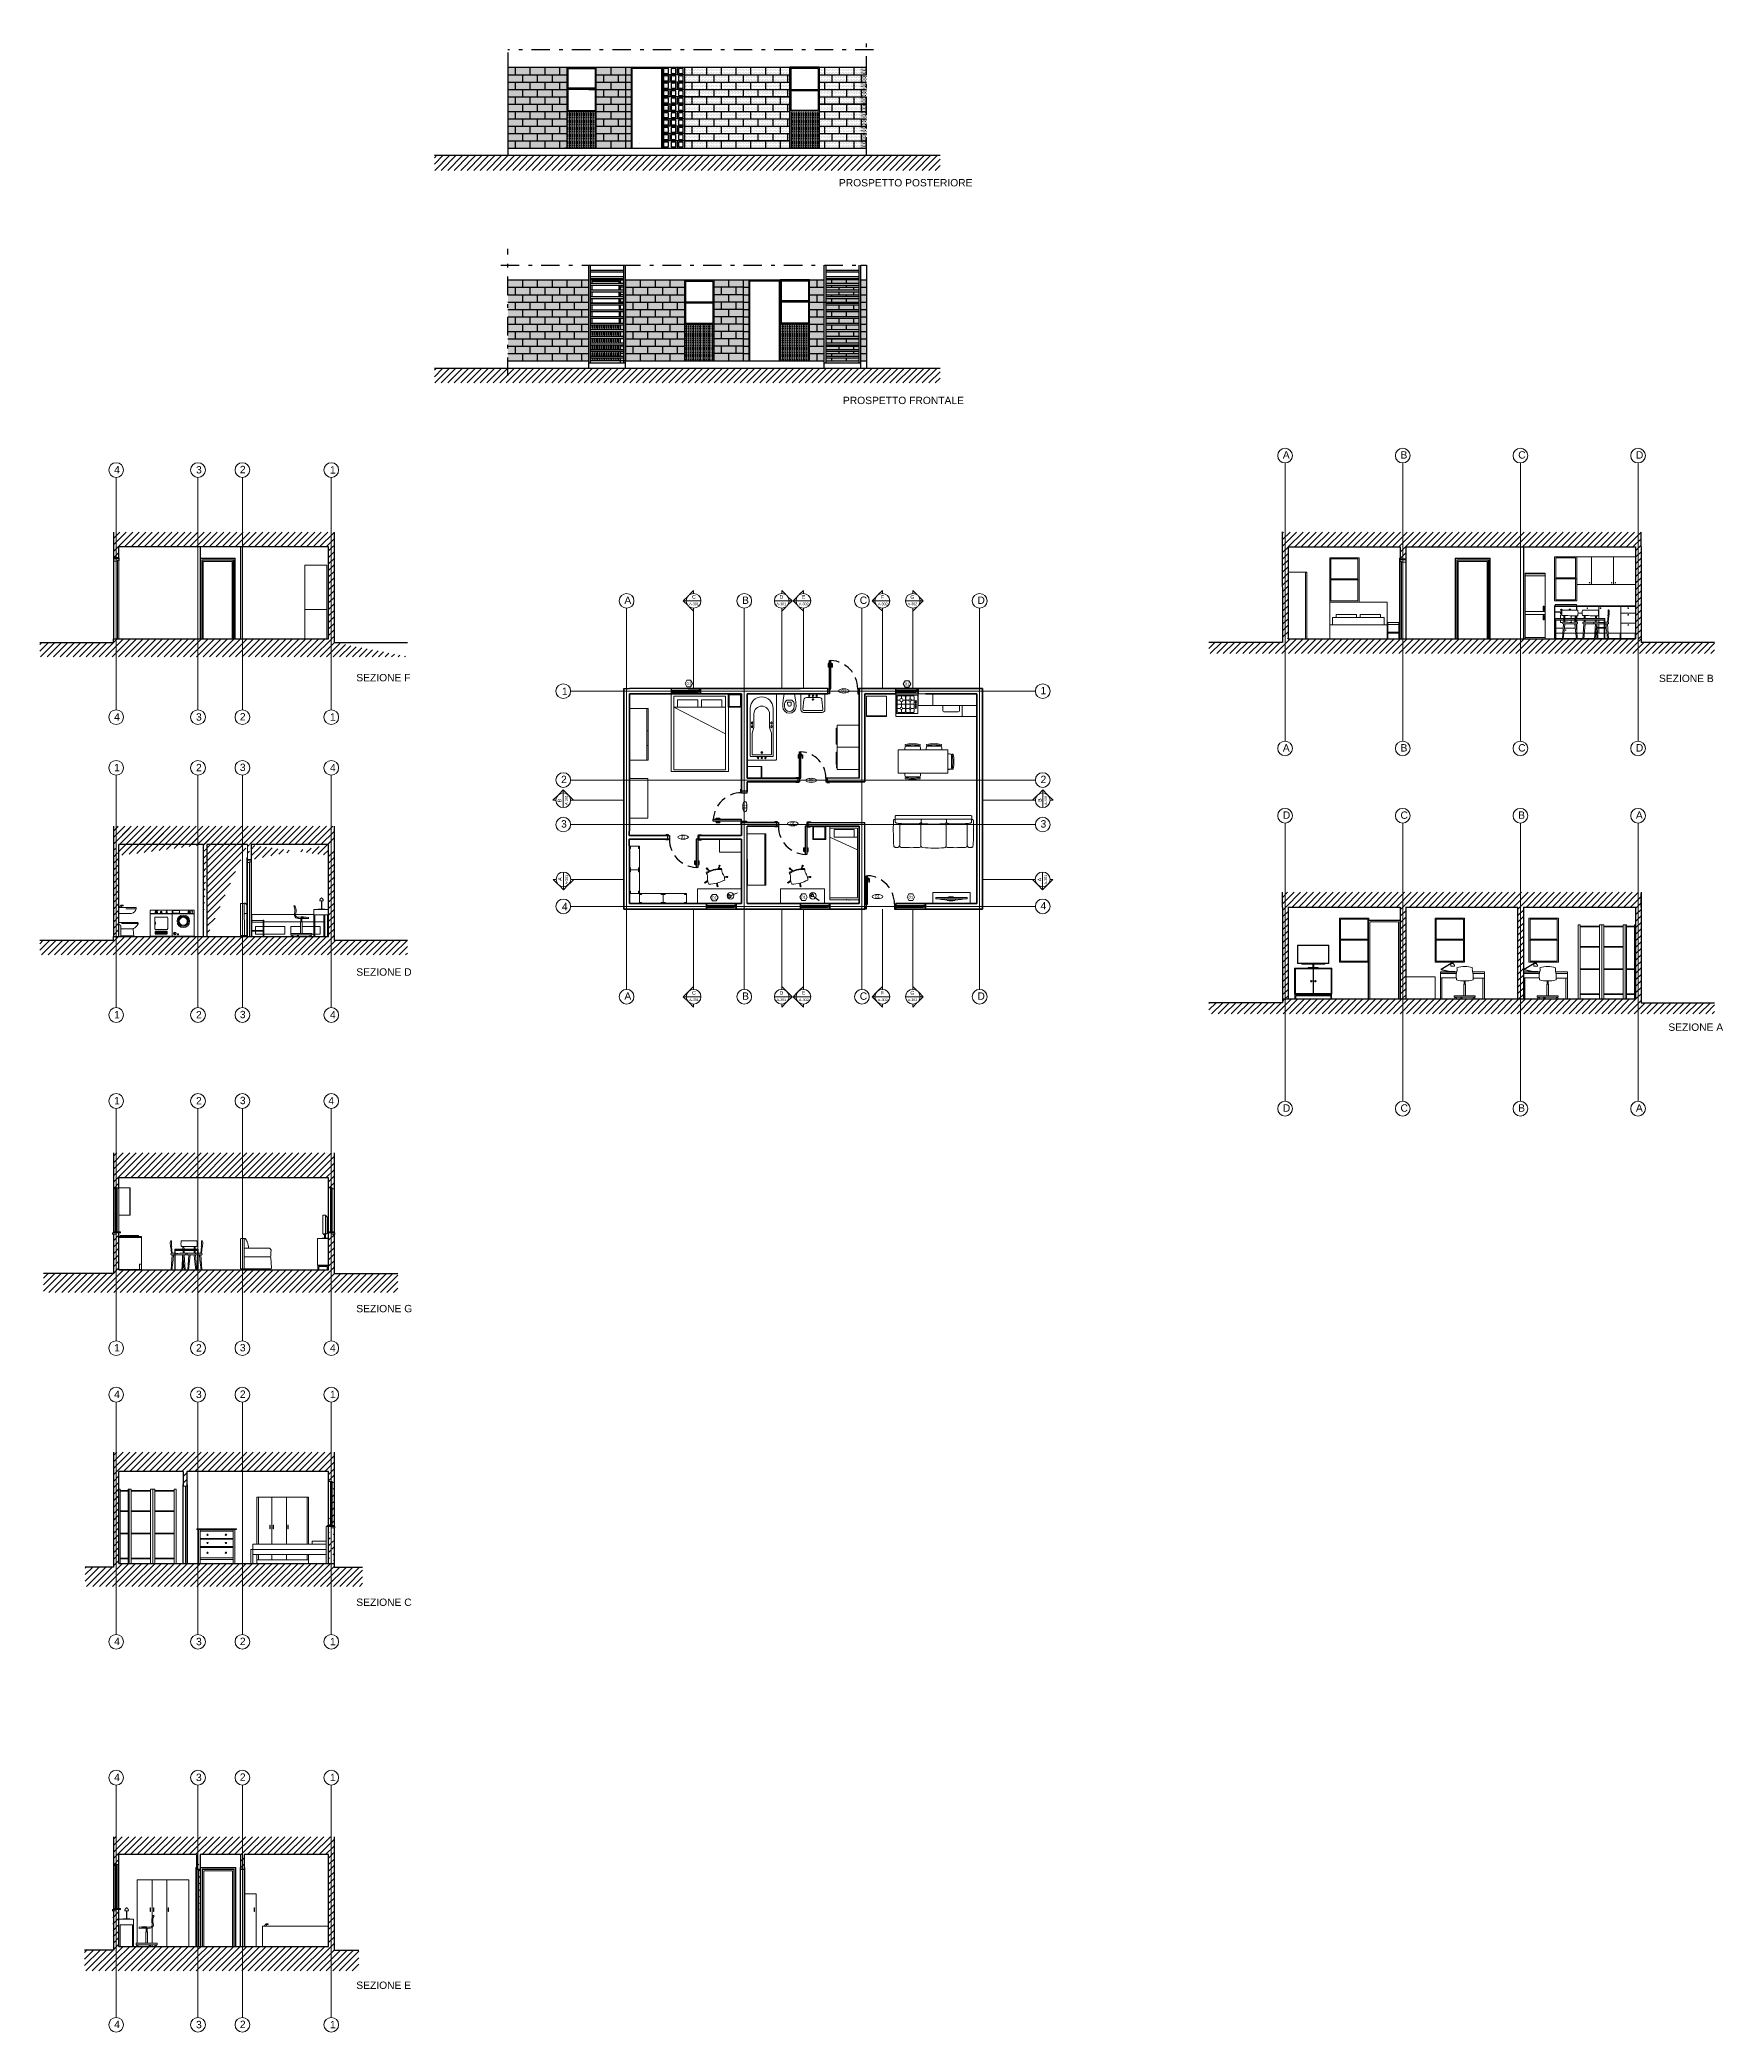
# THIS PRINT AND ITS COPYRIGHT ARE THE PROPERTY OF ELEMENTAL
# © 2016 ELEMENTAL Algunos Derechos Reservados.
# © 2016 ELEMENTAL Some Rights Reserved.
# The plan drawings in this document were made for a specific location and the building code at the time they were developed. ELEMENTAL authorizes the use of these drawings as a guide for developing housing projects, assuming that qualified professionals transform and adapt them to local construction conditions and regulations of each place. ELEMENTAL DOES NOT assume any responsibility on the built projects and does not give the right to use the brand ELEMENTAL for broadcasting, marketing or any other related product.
# Model space of a CAD drawing. Header units: metres. Extents: x 60.2 to 106, y 8.7 to 62.9.
import ezdxf

# ---------------------------------------------------------------- set-up
doc = ezdxf.new("R2010")
doc.units = ezdxf.units.M
doc.header["$LTSCALE"] = 5
doc.header["$MEASUREMENT"] = 0
doc.linetypes.add('DASHDOT', pattern=[1, 0.5, -0.25, 0, -0.25])
doc.linetypes.add('TRATTEGGIATA2', pattern=[0.375, 0.25, -0.125])
doc.layers.get('0').update_dxf_attribs({"color": 30})
for name, color, linetype, lineweight in [('A-ANNO-DIMS', 3, 'Continuous', 9), ('A-ANNO-NOTE', 7, 'Continuous', 35), ('A-ANNO-SCRN', 30, 'Continuous', 9), ('A-ANNO-SYMB', 3, 'Continuous', 18), ('A-ANNO-TEXT', 3, 'Continuous', 18), ('A-DOOR-FULL', 4, 'Continuous', 25), ('A-ELEV-MBE1', 7, 'Continuous', 25), ('A-ELEV-MBE2', 4, 'Continuous', 20), ('A-ELEV-PATT', 8, 'Continuous', 18), ('A-FURN', 8, 'Continuous', 18), ('A-GLAZ-FULL', 4, 'Continuous', 25), ('A-SECT-MCUT', 2, 'Continuous', 30), ('A-WALL-FULL-EXTR', 7, 'Continuous', 35), ('A-WALL-FULL-INTR', 7, 'Continuous', 25)]:
    doc.layers.add(name, color=color, linetype=linetype, lineweight=lineweight)
doc.layers.add('PORTE - doors', color=252, linetype='Continuous')
doc.styles.add('ARIAL', font='arial.ttf')
pattern_1 = [(90, (106.874382, 341.13224), (-0.0396875, 0.01984375), [0, -0.0396875])]
pattern_2 = [(360, (39.13785, -200.394645), (0.01984375, 0.0396875), [0, -0.0396875])]

msp = doc.modelspace()

# ---------------------------------------------------------------- texts
at = {"layer": 'A-ANNO-DIMS', "style": 'ARIAL'}
for s, width, insert, char_height, attachment_point in [('C', 0.51526, (77.939, 47.76), 0.1, 1), ('D', 0.51526, (80.418, 47.76), 0.1, 3), ('E', 0.51526, (80.924, 47.76), 0.1, 1), ('F', 0.51526, (83.071, 47.76), 0.1, 1), ('G', 0.51526, (83.983, 47.76), 0.1, 3), ('A-301', 1.32288, (77.861, 47.556), 0.07, 1), ('A-301', 1.32288, (80.496, 47.556), 0.07, 3), ('A-302', 1.32288, (80.846, 47.556), 0.07, 1), ('A-302', 1.32288, (82.993, 47.556), 0.07, 1), ('A-302', 1.32288, (84.061, 47.556), 0.07, 3), ('C', 0.51526, (77.939, 36.999), 0.1, 1), ('D', 0.51526, (80.417, 36.999), 0.1, 3), ('E', 0.51526, (80.924, 36.999), 0.1, 1), ('F', 0.51526, (83.071, 36.999), 0.1, 1), ('G', 0.51526, (83.983, 36.999), 0.1, 3), ('A-301', 1.32288, (77.861, 36.795), 0.07, 1), ('A-301', 1.32288, (80.496, 36.795), 0.07, 3), ('A-302', 1.32288, (80.846, 36.795), 0.07, 1), ('A-302', 1.32288, (82.993, 36.795), 0.07, 1), ('A-302', 1.32288, (84.061, 36.795), 0.07, 3)]:
    msp.add_mtext_dynamic_manual_height_columns(s, width=width, gutter_width=12.5, heights=[0], dxfattribs=dict(at, insert=insert, char_height=char_height, attachment_point=attachment_point))
at = {"layer": 'A-ANNO-DIMS', "rotation": 90, "style": 'ARIAL'}
for s, width, insert, char_height, attachment_point in [('\\pt0.07;A-301', 1.32288, (74.486, 42.059), 0.07, 1), ('A-301', 1.32288, (87.523, 42.058), 0.07, 1), ('B', 0.51526, (74.286, 42.128), 0.1, 1), ('B', 0.51526, (87.341, 42.14), 0.1, 1), ('A', 0.51526, (74.291, 40.087), 0.1, 3), ('A-301', 1.32288, (74.491, 40.156), 0.07, 3), ('A-301', 1.32288, (87.52, 40.157), 0.07, 3), ('A', 0.51526, (87.338, 40.075), 0.1, 3)]:
    msp.add_mtext_dynamic_manual_height_columns(s, width=width, gutter_width=12.5, heights=[0], dxfattribs=dict(at, insert=insert, char_height=char_height, attachment_point=attachment_point))
at = {"layer": 'A-ANNO-SYMB', "style": 'ARIAL'}
for rotation, p in [(359.8326, (77.789, 45.313)), (359.8326, (83.723, 45.302)), (90, (79.413, 41.944)), (359.8326, (78.485, 39.493)), (359.8326, (80.909, 39.506)), (359.8326, (83.826, 39.506))]:
    msp.add_text('01', height=0.0816, rotation=rotation, dxfattribs=at).set_placement(p)
for s, p in [('01', (82.001, 45.118)), ('02', (81.112, 42.687)), ('01', (77.63, 41.143)), ('01', (80.612, 41.506)), ('01', (82.916, 39.528))]:
    msp.add_text(s, height=0.0816, dxfattribs=at).set_placement(p)
at = {"layer": 'A-ANNO-TEXT', "char_height": 0.2, "attachment_point": 1, "style": 'ARIAL'}
for s, width, insert in [('PROSPETTO POSTERIORE', 3.80072, (81.931, 59.07)), ('PROSPETTO FRONTALE', 3.80072, (82.04, 53.153)), ('A', 0.34021, (94.001, 51.671)), ('B', 0.34021, (97.201, 51.671)), ('C', 0.34021, (100.401, 51.671)), ('D', 0.34021, (103.601, 51.671)), ('4', 0.34021, (62.226, 51.269)), ('3', 0.34021, (64.452, 51.268)), ('2', 0.34021, (65.644, 51.274)), ('1', 0.34021, (68.094, 51.265)), ('A', 0.34021, (76.098, 47.722)), ('B', 0.34021, (79.298, 47.722)), ('C', 0.34021, (82.498, 47.722)), ('D', 0.34021, (85.698, 47.722)), ('SEZIONE F', 3.80072, (68.809, 45.617)), ('SEZIONE B', 3.80072, (104.228, 45.597)), ('1', 0.34021, (74.4, 45.246)), ('1', 0.34021, (87.414, 45.267)), ('4', 0.34021, (62.226, 44.551)), ('3', 0.34021, (64.452, 44.549)), ('2', 0.34021, (65.644, 44.555)), ('1', 0.34021, (68.094, 44.547)), ('A', 0.34021, (94.001, 43.709)), ('B', 0.34021, (97.201, 43.709)), ('C', 0.34021, (100.401, 43.709)), ('D', 0.34021, (103.601, 43.709)), ('1', 0.34021, (62.226, 43.174)), ('2', 0.34021, (64.452, 43.173)), ('3', 0.34021, (65.644, 43.179)), ('4', 0.34021, (68.094, 43.17)), ('2', 0.34021, (74.377, 42.851)), ('2', 0.34021, (87.414, 42.851)), ('D', 0.34021, (94.001, 41.88)), ('C', 0.34021, (97.201, 41.88)), ('B', 0.34021, (100.401, 41.88)), ('A', 0.34021, (103.601, 41.88)), ('3', 0.34021, (74.377, 41.642)), ('3', 0.34021, (87.414, 41.642)), ('4', 0.34021, (74.4, 39.396)), ('4', 0.34021, (87.414, 39.417)), ('SEZIONE D', 3.80072, (68.809, 37.615)), ('A', 0.34021, (76.098, 36.961)), ('B', 0.34021, (79.298, 36.961)), ('C', 0.34021, (82.498, 36.961)), ('D', 0.34021, (85.698, 36.961)), ('1', 0.34021, (62.226, 36.456)), ('2', 0.34021, (64.452, 36.454)), ('3', 0.34021, (65.644, 36.46)), ('4', 0.34021, (68.094, 36.452)), ('SEZIONE A', 3.80072, (104.484, 36.117)), ('2', 0.34021, (64.452, 34.117)), ('3', 0.34021, (65.644, 34.123)), ('1', 0.34021, (62.226, 34.118)), ('4', 0.34021, (68.048, 34.114)), ('D', 0.34021, (94.001, 33.918)), ('C', 0.34021, (97.201, 33.918)), ('B', 0.34021, (100.401, 33.918)), ('A', 0.34021, (103.601, 33.918)), ('SEZIONE G', 3.80072, (68.809, 28.466)), ('1', 0.34021, (62.226, 27.4)), ('2', 0.34021, (64.452, 27.398)), ('3', 0.34021, (65.644, 27.404)), ('4', 0.34021, (68.094, 27.396)), ('4', 0.34021, (62.226, 26.136)), ('3', 0.34021, (64.452, 26.135)), ('2', 0.34021, (65.644, 26.14)), ('1', 0.34021, (68.094, 26.132)), ('SEZIONE C', 3.80072, (68.809, 20.484)), ('4', 0.34021, (62.226, 19.418)), ('3', 0.34021, (64.452, 19.416)), ('2', 0.34021, (65.644, 19.422)), ('1', 0.34021, (68.094, 19.414)), ('4', 0.34021, (62.226, 15.725)), ('3', 0.34021, (64.452, 15.724)), ('2', 0.34021, (65.644, 15.73)), ('1', 0.34021, (68.094, 15.721)), ('SEZIONE E', 3.80072, (68.809, 10.073)), ('4', 0.34021, (62.226, 9.007)), ('3', 0.34021, (64.452, 9.005)), ('2', 0.34021, (65.644, 9.011)), ('1', 0.34021, (68.094, 9.003))]:
    msp.add_mtext_dynamic_manual_height_columns(s, width=width, gutter_width=9, heights=[0], dxfattribs=dict(at, insert=insert))

# ---------------------------------------------------------------- blocks, each defined once
blk = doc.blocks.new('_Open90')
at = {"color": 0, "linetype": 'ByBlock', "lineweight": -2}
for p, q in [((0, 0), (-1, 0)), ((-0.5, 0.5), (0, 0)), ((0, 0), (-0.5, -0.5))]:
    blk.add_line(p, q, dxfattribs=at)
blk = doc.blocks.new('ORR14C228')
for p, q in [((0.159, 0.355), (-0.298, 0.355)), ((-0.288, 0.373), (-0.295, 0.363)), ((-0.276, 0.38), (0.217, 0.38)), ((-0.158, 0.196), (-0.176, 0.011)), ((-0.174, 0.024), (0.176, 0.024)), ((-0.166, 0), (0.166, 0)), ((-0.148, 0.21), (0.167, 0.21)), ((0, 0), (0, 0)), ((0, 0), (0, 0)), ((0, 0), (0, 0)), ((0, 0), (0, 0)), ((0, 0), (0, 0)), ((0, 0), (0, 0)), ((0, 0), (0, 0)), ((0, 0), (0, 0)), ((0, 0), (0, 0)), ((0, 0), (0, 0)), ((0, 0), (0, 0)), ((0, 0), (0, 0)), ((0, 0), (0, 0)), ((0, 0), (0, 0)), ((0, 0), (0, 0)), ((0, 0), (0, 0)), ((0, 0), (0, 0)), ((0, 0), (0, 0)), ((0, 0), (0, 0)), ((0, 0), (0, 0)), ((0, 0), (0, 0)), ((0, 0), (0, 0)), ((0, 0), (0, 0)), ((0.176, 0.01), (0.176, 0.284)), ((0.216, 0.324), (0.217, 0.324)), ((0.227, 0.334), (0.227, 0.37)), ((0, 0), (0, 0)), ((0, 0), (0, 0)), ((0, 0), (0, 0)), ((0, 0), (0, 0)), ((0, 0), (0, 0)), ((0, 0), (0, 0)), ((0, 0), (0, 0)), ((0, 0), (0, 0)), ((0, 0), (0, 0)), ((0, 0), (0, 0)), ((0, 0), (0, 0)), ((0, 0), (0, 0)), ((0, 0), (0, 0)), ((0, 0), (0, 0)), ((0, 0), (0, 0)), ((0, 0), (0, 0)), ((0, 0), (0, 0)), ((0, 0), (0, 0)), ((0, 0), (0, 0)), ((0, 0), (0, 0)), ((0, 0), (0, 0)), ((0, 0), (0, 0)), ((0, 0), (0, 0)), ((0, 0), (0, 0)), ((0, 0), (0, 0)), ((0, 0), (0, 0)), ((0, 0), (0, 0)), ((0, 0), (0, 0))]:
    blk.add_line(p, q)
for centre, radius, start, end in [((-0.283, 0.355), 0.015, 146.9409, 211.2611), ((-0.053, 0.454), 0.265, 203.8367, 244.1143), ((-0.276, 0.365), 0.015, 90, 145.5929), ((-0.166, 0.01), 0.01, 174.5036, 270), ((-0.178, 0.198), 0.02, 354.5036, 64.1143), ((0, 0), 0.0000003, 90, 152.5342), ((0, 0), 0.0000003, 332.5342, 90), ((0, 0), 0.0000003, 332.5342, 90), ((0, 0), 0.0000001, 332.5342, 90), ((0, 0), 0.0000001, 270, 332.5342), ((0, 0), 0.0000001, 270, 332.5342), ((0, 0), 0.0000001, 332.5342, 90), ((0, 0), 0.0000001, 90, 152.5342), ((0, 0), 0.0000001, 90, 152.5342), ((0, 0), 0.0000001, 152.5342, 270), ((0, 0), 0.0000001, 90, 152.5342), ((0, 0), 0.0000001, 0, 90), ((0, 0), 0.0000001, 90, 180), ((0, 0), 0.0000001, 180, 270), ((0, 0), 0.0000001, 270, 0), ((0, 0), 0.0000001, 0, 90), ((0, 0), 0.0000001, 90, 180), ((0.166, 0.01), 0.01, 270, 0), ((0.216, 0.284), 0.04, 90, 180), ((0.217, 0.37), 0.01, 0, 90), ((0.217, 0.334), 0.01, 270, 0), ((0, 0), 0.0000003, 152.5342, 270), ((0, 0), 0.0000003, 270, 332.5342), ((0, 0), 0.0000001, 270, 332.5342), ((0, 0), 0.0000001, 332.5342, 90), ((0, 0), 0.0000001, 90, 152.5342), ((0, 0), 0.0000001, 152.5342, 270), ((0, 0), 0.0000001, 332.5342, 90), ((0, 0), 0.0000001, 90, 152.5342), ((0, 0), 0.0000001, 152.5342, 270), ((0, 0), 0.0000001, 180, 270), ((0, 0), 0.0000001, 180, 270), ((0, 0), 0.0000001, 90, 180), ((0, 0), 0.0000001, 0, 90), ((0, 0), 0.0000001, 270, 0), ((0, 0), 0.0000001, 180, 270), ((0, 0), 0.0000001, 90, 180), ((0, 0), 0.0000001, 270, 0), ((0, 0), 0.0000001, 360, 90), ((0, 0), 0.0000001, 270, 360), ((0, 0), 0.0000001, 180, 270), ((0, 0), 0.0000001, 90, 180)]:
    blk.add_arc(centre, radius, start, end)
blk = doc.blocks.new('ORR14C226')
for p, q in [((-0.169, -0.17), (-0.14, 0)), ((-0.14, 0), (0.14, 0)), ((0, 0), (0, 0)), ((0, 0), (0, 0)), ((0, 0), (0, 0)), ((0, 0), (0, 0)), ((0, 0), (0, 0)), ((0, 0), (0, 0)), ((0, 0), (0, 0)), ((0, 0), (0, 0)), ((0, 0), (0, 0)), ((0, 0), (0, 0)), ((0, 0), (0, 0)), ((0, 0), (0, 0)), ((0, 0), (0, 0)), ((0, 0), (0, 0)), ((0, 0), (0, 0)), ((0, 0), (0, 0)), ((0, 0), (0, 0)), ((0, 0), (0, 0)), ((0, 0), (0, 0)), ((0, 0), (0, 0)), ((0, 0), (0, 0)), ((0, 0), (0, 0)), ((0, 0), (0, 0)), ((0.169, -0.17), (0.14, 0)), ((-0.18, -0.345), (-0.18, -0.303)), ((-0.13, -0.345), (-0.13, -0.303)), ((-0.051, -0.243), (-0.045, -0.298)), ((-0.036, -0.226), (0.036, -0.226)), ((-0.029, -0.166), (0.029, -0.166)), ((-0.013, -0.328), (0.013, -0.328)), ((0, 0), (0, 0)), ((0, 0), (0, 0)), ((0, 0), (0, 0)), ((0, 0), (0, 0)), ((0, 0), (0, 0)), ((0, 0), (0, 0)), ((0, 0), (0, 0)), ((0, 0), (0, 0)), ((0, 0), (0, 0)), ((0, 0), (0, 0)), ((0, 0), (0, 0)), ((0, 0), (0, 0)), ((0, 0), (0, 0)), ((0, 0), (0, 0)), ((0, 0), (0, 0)), ((0, 0), (0, 0)), ((0, 0), (0, 0)), ((0, 0), (0, 0)), ((0, 0), (0, 0)), ((0, 0), (0, 0)), ((0, 0), (0, 0)), ((0, 0), (0, 0)), ((0, 0), (0, 0)), ((0, 0), (0, 0)), ((0, 0), (0, 0)), ((0, 0), (0, 0)), ((0, 0), (0, 0)), ((0, 0), (0, 0)), ((0.045, -0.298), (0.051, -0.243)), ((0.13, -0.345), (0.13, -0.303)), ((0.18, -0.345), (0.18, -0.303))]:
    blk.add_line(p, q)
for centre, radius, start, end in [((0, 0), 0.0000003, 90, 152.5342), ((0, 0), 0.0000003, 332.5342, 90), ((0, 0), 0.0000003, 332.5342, 90), ((0, 0), 0.0000001, 332.5342, 90), ((0, 0), 0.0000001, 270, 332.5342), ((0, 0), 0.0000001, 270, 332.5342), ((0, 0), 0.0000001, 332.5342, 90), ((0, 0), 0.0000001, 90, 152.5342), ((0, 0), 0.0000001, 90, 152.5342), ((0, 0), 0.0000001, 152.5342, 270), ((0, 0), 0.0000001, 90, 152.5342), ((0, 0), 0.0000001, 0, 90), ((0, 0), 0.0000001, 90, 180), ((0, 0), 0.0000001, 180, 270), ((0, 0), 0.0000001, 270, 0), ((0, 0), 0.0000001, 0, 90), ((0, 0), 0.0000001, 90, 180), ((-0.02, -0.28), 0.2, 0, 0), ((0.62, -0.303), 0.8, 170.3823, 180), ((0, -0.345), 0.18, 180, 0), ((0.62, -0.303), 0.75, 176.6666, 180), ((0, -0.345), 0.13, 180, 0), ((-0.029, -0.266), 0.1, 90, 176.6666), ((-0.036, -0.241), 0.015, 90, 185.638), ((-0.013, -0.295), 0.033, 185.638, 270), ((0, 0), 0.0000003, 152.5342, 270), ((0, 0), 0.0000003, 270, 332.5342), ((0, 0), 0.0000001, 270, 332.5342), ((0, 0), 0.0000001, 332.5342, 90), ((0, 0), 0.0000001, 90, 152.5342), ((0, 0), 0.0000001, 152.5342, 270), ((0, 0), 0.0000001, 332.5342, 90), ((0, 0), 0.0000001, 90, 152.5342), ((0, 0), 0.0000001, 152.5342, 270), ((0, 0), 0.0000001, 180, 270), ((0, 0), 0.0000001, 180, 270), ((0, 0), 0.0000001, 90, 180), ((0, 0), 0.0000001, 0, 90), ((0, 0), 0.0000001, 270, 0), ((0, 0), 0.0000001, 180, 270), ((0, 0), 0.0000001, 90, 180), ((0, 0), 0.0000001, 270, 0), ((0, 0), 0.0000001, 360, 90), ((0, 0), 0.0000001, 270, 360), ((0, 0), 0.0000001, 180, 270), ((0, 0), 0.0000001, 90, 180), ((0.013, -0.295), 0.033, 270, 354.362), ((0.029, -0.266), 0.1, 3.3334, 90), ((0.036, -0.241), 0.015, 354.362, 90), ((-0.62, -0.303), 0.75, 0, 3.3334), ((-0.62, -0.303), 0.8, 0, 9.6177)]:
    blk.add_arc(centre, radius, start, end)

# ---------------------------------------------------------------- hatches: boundary and pattern name
at = {"layer": 'A-ANNO-SCRN'}
h = msp.add_hatch(dxfattribs=at)
h.set_pattern_fill('ANSI31', color=0)
h.set_pattern_definition([(45, (-23.21072, 10.23377), (-0.08838835, 0.08838835), [])])
h.paths.add_polyline_path([(84.681, 59.307), (84.681, 59.707), (70.931, 59.707), (70.931, 59.307)])
h = msp.add_hatch(dxfattribs=at)
h.set_pattern_fill('ANSI31', color=0)
h.set_pattern_definition([(45, (-23.21072, 4.45386), (-0.08838835, 0.08838835), [])])
h.paths.add_polyline_path([(70.931, 53.527), (70.931, 53.927), (84.681, 53.927), (84.681, 53.527)])
h = msp.add_hatch(dxfattribs=at)
h.set_pattern_fill('ANSI31', color=0)
h.paths.add_polyline_path([(62.205, 49.073), (62.205, 49.473), (68.205, 49.473), (68.205, 49.073)])
h = msp.add_hatch(dxfattribs=at)
h.set_pattern_fill('ANSI31', color=0)
h.paths.add_polyline_path([(93.986, 49.072), (93.986, 49.472), (103.742, 49.473), (103.742, 49.073)])
h = msp.add_hatch(dxfattribs=at)
h.set_pattern_fill('ANSI31', color=0)
h.paths.add_polyline_path([(62.205, 48.773), (62.205, 49.073), (62.355, 49.073), (62.355, 48.773)])
h = msp.add_hatch(dxfattribs=at)
h.set_pattern_fill('ANSI31', color=0)
h.paths.add_polyline_path([(68.055, 49.073), (68.205, 49.073), (68.204, 46.572), (68.054, 46.572), (68.055, 48.773)])
h = msp.add_hatch(dxfattribs=at)
h.set_pattern_fill('ANSI31', color=0)
edge = h.paths.add_edge_path()
edge.add_line((94.142, 49.073), (93.986, 49.072))
edge.add_line((93.986, 49.072), (93.992, 46.575))
edge.add_line((94.142, 49.073), (94.142, 46.573))
edge.add_line((93.986, 46.596), (94.136, 46.596))
h = msp.add_hatch(dxfattribs=at)
h.set_pattern_fill('ANSI31', color=0)
edge = h.paths.add_edge_path()
edge.add_line((97.192, 49.073), (97.342, 49.073))
edge.add_line((97.192, 49.073), (97.192, 48.743))
edge.add_line((97.192, 48.743), (97.342, 48.743))
edge.add_line((97.342, 49.073), (97.342, 46.573))
h = msp.add_hatch(dxfattribs=at)
h.set_pattern_fill('ANSI31', color=0)
edge = h.paths.add_edge_path()
edge.add_line((103.592, 49.073), (103.742, 49.073))
edge.add_line((103.592, 49.073), (103.592, 46.573))
edge.add_line((103.742, 49.073), (103.742, 46.574))
h = msp.add_hatch(dxfattribs=at)
h.set_pattern_fill('ANSI31', color=0)
edge = h.paths.add_edge_path()
edge.add_line((60.205, 46.473), (62.205, 46.473))
edge.add_line((60.205, 46.473), (60.205, 46.082))
edge.add_line((60.205, 46.082), (70.244, 46.082))
edge.add_line((70.244, 46.473), (68.205, 46.473))
edge.add_line((70.244, 46.082), (70.244, 46.473))
edge.add_line((68.205, 46.473), (70.205, 46.473))
edge.add_line((68.205, 46.473), (68.205, 46.573))
edge.add_line((68.205, 46.573), (62.205, 46.573))
h = msp.add_hatch(dxfattribs=at)
h.set_pattern_fill('ANSI31', color=0)
h.set_pattern_definition([(45, (0, -2.9), (-0.08838835, 0.08838835), [])])
h.paths.add_polyline_path([(103.742, 46.473), (103.742, 46.573), (94.142, 46.573), (93.992, 46.473), (91.992, 46.473), (91.992, 46.173), (105.742, 46.173), (105.742, 46.473)])
h = msp.add_hatch(dxfattribs=at)
h.set_pattern_fill('ANSI31', color=0)
edge = h.paths.add_edge_path()
edge.add_line((62.355, 38.478), (62.205, 38.478))
edge.add_line((62.205, 40.678), (62.205, 38.478))
edge.add_line((62.355, 38.478), (62.355, 40.678))
edge.add_line((62.205, 40.978), (62.355, 40.978))
edge.add_line((62.205, 41.478), (62.205, 40.678))
edge.add_line((62.355, 40.678), (62.355, 40.978))
edge.add_line((64.646, 40.978), (64.746, 40.978))
edge.add_line((64.646, 40.978), (64.646, 38.478))
edge.add_line((64.746, 40.978), (64.746, 38.478))
edge.add_line((65.849, 40.978), (65.949, 40.978))
edge.add_line((65.849, 40.568), (65.849, 40.978))
edge.add_line((65.949, 40.978), (65.949, 40.568))
edge.add_line((68.055, 40.978), (68.205, 40.978))
edge.add_line((68.055, 40.678), (68.055, 40.978))
edge.add_line((68.205, 41.478), (68.205, 40.678))
edge.add_line((68.205, 40.678), (68.205, 38.478))
edge.add_line((68.055, 38.478), (68.055, 40.678))
h = msp.add_hatch(dxfattribs=at)
h.set_pattern_fill('ANSI31', color=0)
h.paths.add_polyline_path([(62.205, 40.978), (62.205, 41.478), (68.205, 41.478), (68.205, 40.978)])
h = msp.add_hatch(dxfattribs=at)
h.set_pattern_fill('ANSI31', color=0)
edge = h.paths.add_edge_path()
edge.add_line((93.992, 39.682), (103.742, 39.682))
edge.add_line((93.992, 39.282), (93.992, 39.682))
edge.add_line((93.992, 39.282), (103.742, 39.282))
edge.add_line((103.742, 39.282), (103.742, 39.65))
h = msp.add_hatch(dxfattribs=at)
h.set_pattern_fill('ANSI31', color=0)
h.paths.add_polyline_path([(94.142, 39.282), (93.992, 39.282), (93.992, 36.782), (94.142, 36.782)])
h = msp.add_hatch(dxfattribs=at)
h.set_pattern_fill('ANSI31', color=0)
h.paths.add_polyline_path([(97.192, 39.282), (97.342, 39.282), (97.342, 36.782), (97.192, 36.782)])
h = msp.add_hatch(dxfattribs=at)
h.set_pattern_fill('ANSI31', color=0)
h.paths.add_polyline_path([(100.542, 39.282), (100.542, 36.782), (100.392, 36.782), (100.392, 39.282)])
h = msp.add_hatch(dxfattribs=at)
h.set_pattern_fill('ANSI31', color=0)
h.paths.add_polyline_path([(103.592, 39.282), (103.742, 39.282), (103.742, 36.782), (103.592, 36.782)])
h = msp.add_hatch(dxfattribs=at)
h.set_pattern_fill('ANSI31', color=0)
h.paths.add_polyline_path([(62.205, 38.478), (68.205, 38.478), (68.205, 38.378), (70.205, 38.378), (70.205, 37.978), (60.205, 37.978), (60.205, 38.378), (62.205, 38.378)])
h = msp.add_hatch(dxfattribs=at)
h.set_pattern_fill('ANSI31', color=0)
h.paths.add_polyline_path([(105.742, 36.38), (105.742, 36.682), (103.742, 36.682), (103.742, 36.782), (93.992, 36.782), (93.992, 36.682), (91.992, 36.682), (91.992, 36.38)])
h = msp.add_hatch(dxfattribs=at)
h.set_pattern_fill('ANSI31', color=0)
h.paths.add_polyline_path([(64.505, 32.599), (62.205, 32.599), (62.205, 31.922), (64.505, 31.922)])
h.paths.add_polyline_path([(65.713, 32.599), (64.505, 32.599), (64.505, 31.922), (65.713, 31.922)])
h.paths.add_polyline_path([(68.205, 32.599), (65.713, 32.599), (65.713, 31.922), (68.205, 31.922)])
h = msp.add_hatch(dxfattribs=at)
h.set_pattern_fill('ANSI31', color=0)
edge = h.paths.add_edge_path()
edge.add_line((62.355, 31.649), (62.28, 31.619))
edge.add_line((62.28, 31.619), (62.205, 31.622))
edge.add_line((62.355, 31.622), (62.355, 31.922))
edge.add_line((62.355, 31.922), (62.205, 31.922))
edge.add_line((62.205, 31.922), (62.205, 31.622))
h = msp.add_hatch(dxfattribs=at)
h.set_pattern_fill('ANSI31', color=0)
h.paths.add_polyline_path([(68.055, 31.922), (68.205, 31.922), (68.205, 31.652), (68.055, 31.652)])
h = msp.add_hatch(dxfattribs=at)
h.set_pattern_fill('ANSI31', color=0)
h.paths.add_polyline_path([(62.355, 30.392), (62.205, 30.392), (62.205, 29.422), (62.355, 29.422)])
h = msp.add_hatch(dxfattribs=at)
h.set_pattern_fill('ANSI31', color=0)
h.paths.add_polyline_path([(68.205, 30.392), (68.055, 30.392), (68.055, 29.422), (68.205, 29.422)])
h = msp.add_hatch(dxfattribs=at)
h.set_pattern_fill('ANSI31', color=0)
h.paths.add_polyline_path([(69.935, 29.322), (68.205, 29.322), (68.205, 29.422), (68.129, 29.422), (68.129, 28.805), (69.935, 28.805)])
h.paths.add_polyline_path([(68.129, 29.422), (68.055, 29.422), (65.713, 29.422), (65.713, 28.805), (68.129, 28.805)])
h.paths.add_polyline_path([(65.713, 29.422), (65.696, 29.422), (64.505, 29.422), (64.505, 28.805), (65.713, 28.805)])
h.paths.add_polyline_path([(64.505, 29.422), (64.495, 29.422), (62.355, 29.422), (62.28, 29.422), (62.28, 28.805), (64.505, 28.805)])
h.paths.add_polyline_path([(62.28, 29.422), (62.205, 29.422), (62.205, 29.322), (60.304, 29.322), (60.304, 28.805), (62.28, 28.805)])
h = msp.add_hatch(dxfattribs=at)
h.set_pattern_fill('ANSI31', color=0)
h.paths.add_polyline_path([(64.505, 24.464), (62.205, 24.464), (62.205, 23.941), (62.355, 23.94), (64.106, 23.94), (64.206, 23.94), (64.505, 23.94)])
h.paths.add_polyline_path([(65.713, 24.464), (64.505, 24.464), (64.505, 23.94), (65.713, 23.94)])
h.paths.add_polyline_path([(68.205, 24.464), (65.713, 24.464), (65.713, 23.94), (65.949, 23.94), (68.055, 23.94), (68.205, 23.933)])
h = msp.add_hatch(dxfattribs=at)
h.set_pattern_fill('ANSI31', color=0)
edge = h.paths.add_edge_path()
edge.add_line((62.205, 24.464), (62.205, 21.34))
edge.add_line((62.355, 21.44), (62.355, 23.64))
edge.add_line((62.355, 23.64), (62.355, 23.94))
h = msp.add_hatch(dxfattribs=at)
h.set_pattern_fill('ANSI31', color=0)
edge = h.paths.add_edge_path()
edge.add_line((62.355, 23.94), (62.205, 23.94))
edge.add_line((62.355, 23.64), (62.355, 23.94))
edge.add_line((62.205, 24.464), (62.205, 21.34))
h = msp.add_hatch(dxfattribs=at)
h.set_pattern_fill('ANSI31', color=0)
edge = h.paths.add_edge_path()
edge.add_line((64.106, 23.94), (64.106, 23.54))
edge.add_line((64.106, 23.54), (64.206, 23.54))
edge.add_line((64.206, 23.94), (64.206, 23.54))
h = msp.add_hatch(dxfattribs=at)
h.set_pattern_fill('ANSI31', color=0)
edge = h.paths.add_edge_path()
edge.add_line((68.205, 23.67), (68.055, 23.67))
edge.add_line((68.055, 23.676), (68.055, 23.94))
edge.add_line((68.055, 23.94), (68.205, 23.94))
edge.add_line((68.205, 23.94), (68.205, 23.676))
edge.add_line((68.205, 22.41), (68.205, 21.44))
edge.add_line((68.055, 22.41), (68.214, 22.41))
edge.add_line((68.055, 21.44), (68.205, 21.44))
edge.add_line((68.055, 21.44), (68.055, 22.44))
h = msp.add_hatch(dxfattribs=at)
h.set_pattern_fill('ANSI31', color=0)
h.paths.add_polyline_path([(62.28, 21.44), (62.205, 21.44), (62.205, 21.34), (61.439, 21.34), (61.439, 20.811), (62.28, 20.811)])
h.paths.add_polyline_path([(64.505, 21.44), (62.355, 21.44), (62.28, 21.44), (62.28, 20.811), (64.505, 20.811)])
h.paths.add_polyline_path([(65.713, 21.44), (64.505, 21.44), (64.505, 20.811), (65.713, 20.811)])
h.paths.add_polyline_path([(68.129, 21.44), (68.055, 21.44), (65.713, 21.44), (65.713, 20.811), (68.129, 20.811)])
h.paths.add_polyline_path([(68.982, 21.34), (68.205, 21.34), (68.205, 21.44), (68.129, 21.44), (68.129, 20.811), (68.982, 20.811)])
h = msp.add_hatch(dxfattribs=at)
h.set_pattern_fill('ANSI31', color=0)
h.paths.add_polyline_path([(64.505, 14.011), (62.205, 14.011), (62.205, 13.523), (62.355, 13.529), (64.46, 13.529), (64.505, 13.529)])
h.paths.add_polyline_path([(65.713, 14.011), (64.505, 14.011), (64.505, 13.529), (64.56, 13.529), (65.663, 13.529), (65.713, 13.529)])
h.paths.add_polyline_path([(68.205, 14.011), (65.713, 14.011), (65.713, 13.529), (65.763, 13.529), (68.055, 13.529), (68.205, 13.533)])
h = msp.add_hatch(dxfattribs=at)
h.set_pattern_fill('ANSI31', color=0)
edge = h.paths.add_edge_path()
edge.add_line((68.055, 11.029), (68.205, 11.029))
edge.add_line((68.055, 11.029), (68.055, 13.529))
edge.add_line((68.055, 13.529), (68.205, 13.529))
edge.add_line((68.205, 14.011), (68.205, 10.929))
h = msp.add_hatch(dxfattribs=at)
h.set_pattern_fill('ANSI31', color=0)
h.paths.add_polyline_path([(62.355, 13.529), (62.205, 13.529), (62.205, 13.229), (62.355, 13.229)])
h = msp.add_hatch(dxfattribs=at)
h.set_pattern_fill('ANSI31', color=0)
edge = h.paths.add_edge_path()
edge.add_line((64.46, 13.529), (64.46, 13.129))
edge.add_line((64.515, 13.129), (64.515, 11.029))
edge.add_line((64.56, 13.529), (64.56, 13.129))
h = msp.add_hatch(dxfattribs=at)
h.set_pattern_fill('ANSI31', color=0)
edge = h.paths.add_edge_path()
edge.add_line((65.663, 13.529), (65.663, 13.129))
edge.add_line((65.663, 13.129), (65.763, 13.129))
edge.add_line((65.763, 13.529), (65.763, 13.129))
h = msp.add_hatch(dxfattribs=at)
h.set_pattern_fill('ANSI31', color=0)
edge = h.paths.add_edge_path()
edge.add_line((62.205, 11.999), (62.205, 11.086))
edge.add_line((62.185, 12.029), (62.355, 12.029))
edge.add_line((62.355, 11.029), (62.355, 12.029))
edge.add_line((62.355, 11.024), (62.205, 11.024))
h = msp.add_hatch(dxfattribs=at)
h.set_pattern_fill('ANSI31', color=0)
h.paths.add_polyline_path([(65.713, 11.029), (64.505, 11.029), (64.505, 10.365), (65.713, 10.365)])
h.paths.add_polyline_path([(68.129, 11.029), (68.055, 11.029), (65.713, 11.029), (65.713, 10.365), (68.129, 10.365)])
h.paths.add_polyline_path([(68.879, 10.929), (68.205, 10.929), (68.205, 11.029), (68.129, 11.029), (68.129, 10.365), (68.879, 10.365)])
h.paths.add_polyline_path([(62.28, 11.029), (62.205, 11.029), (62.205, 10.929), (61.418, 10.929), (61.418, 10.365), (62.28, 10.365)])
h = msp.add_hatch(dxfattribs=at)
h.set_pattern_fill('ANSI31', color=0)
h.paths.add_polyline_path([(64.505, 11.029), (62.28, 11.029), (62.28, 10.365), (64.505, 10.365)])
at = {"layer": 'A-ELEV-PATT'}
h = msp.add_hatch(dxfattribs=at)
h.set_pattern_fill('DOTS', color=256, scale=0.025, angle=180, style=0)
h.set_pattern_definition(pattern_2)
h.paths.add_polyline_path([(75.331, 62.107), (76.281, 62.107), (76.281, 59.907), (75.331, 59.907)])
h.paths.add_polyline_path([(72.931, 62.107), (74.531, 62.107), (74.531, 59.907), (72.931, 59.907)])
h = msp.add_hatch(dxfattribs=at)
h.set_pattern_fill('DOTS', color=256, scale=0.025, angle=180, style=0)
h.set_pattern_definition(pattern_2)
h.paths.add_polyline_path([(82.531, 62.107), (82.681, 62.107), (82.681, 59.907), (82.531, 59.907)])
h = msp.add_hatch(dxfattribs=at)
h.set_pattern_fill('BRASS', color=256, scale=0.01, angle=270, style=0)
h.set_pattern_definition([(90, (54.53785, -200.394645), (-0.0635, 2e-17), []), (90, (54.5061, -200.394645), (-0.0635, 2e-17), [0.03175, -0.015875])])
h.paths.add_polyline_path([(74.531, 60.907), (75.331, 60.907), (75.331, 59.907), (74.531, 59.907)])
h = msp.add_hatch(dxfattribs=at)
h.set_pattern_fill('DOTS,_O', color=256, scale=0.025, angle=450)
h.set_pattern_definition(pattern_1)
h.paths.add_polyline_path([(75.131, 56.327), (72.931, 56.327), (72.931, 54.127), (75.131, 54.127)])
h.paths.add_polyline_path([(77.731, 56.327), (76.131, 56.327), (76.131, 54.127), (77.731, 54.127)])
h.paths.add_polyline_path([(75.952, 56.057), (75.952, 56.127), (75.931, 56.127), (75.931, 56.057)])
h.paths.add_polyline_path([(75.182, 56.237), (75.182, 56.327), (75.181, 56.327), (75.181, 56.237)])
h.paths.add_polyline_path([(75.182, 56.057), (75.182, 56.187), (75.181, 56.187), (75.181, 56.057)])
h.paths.add_polyline_path([(75.182, 55.877), (75.182, 56.007), (75.181, 56.007), (75.181, 55.877)])
h.paths.add_polyline_path([(75.982, 56.327), (75.982, 56.237), (76.081, 56.237), (76.081, 56.327)])
h.paths.add_polyline_path([(75.982, 56.187), (75.982, 56.057), (76.081, 56.057), (76.081, 56.187)])
h.paths.add_polyline_path([(75.182, 55.697), (75.182, 55.827), (75.181, 55.827), (75.181, 55.697)])
h.paths.add_polyline_path([(75.952, 55.927), (75.952, 56.007), (75.931, 56.007), (75.931, 55.927)])
h.paths.add_polyline_path([(75.982, 56.007), (75.982, 55.877), (76.081, 55.877), (76.081, 56.007)])
h.paths.add_polyline_path([(75.182, 55.337), (75.182, 55.467), (75.181, 55.467), (75.181, 55.337)])
h.paths.add_polyline_path([(75.982, 55.467), (75.982, 55.337), (76.081, 55.337), (76.081, 55.467)])
h.paths.add_polyline_path([(75.982, 55.827), (75.982, 55.697), (76.081, 55.697), (76.081, 55.827)])
h.paths.add_polyline_path([(75.952, 55.157), (75.952, 55.287), (75.931, 55.287), (75.931, 55.157)])
h.paths.add_polyline_path([(75.182, 55.157), (75.182, 55.287), (75.181, 55.287), (75.181, 55.157)])
h.paths.add_polyline_path([(75.182, 54.977), (75.182, 55.107), (75.181, 55.107), (75.181, 54.977)])
h.paths.add_polyline_path([(75.982, 55.107), (75.982, 54.977), (76.081, 54.977), (76.081, 55.107)])
h.paths.add_polyline_path([(75.982, 55.287), (75.982, 55.157), (76.081, 55.157), (76.081, 55.287)])
h.paths.add_polyline_path([(75.182, 54.797), (75.182, 54.927), (75.181, 54.927), (75.181, 54.797)])
h.paths.add_polyline_path([(75.982, 54.927), (75.982, 54.797), (76.081, 54.797), (76.081, 54.927)])
h.paths.add_polyline_path([(75.182, 54.257), (75.182, 54.387), (75.181, 54.387), (75.181, 54.257)])
h.paths.add_polyline_path([(75.982, 54.387), (75.982, 54.257), (76.081, 54.257), (76.081, 54.387)])
h.paths.add_polyline_path([(75.982, 54.207), (75.982, 54.127), (76.081, 54.127), (76.081, 54.207)])
h.paths.add_polyline_path([(75.982, 54.567), (75.982, 54.437), (76.081, 54.437), (76.081, 54.567)])
h.paths.add_polyline_path([(75.182, 54.127), (75.182, 54.207), (75.181, 54.207), (75.181, 54.127)])
h.paths.add_polyline_path([(75.182, 54.437), (75.182, 54.567), (75.181, 54.567), (75.181, 54.437)])
h.paths.add_polyline_path([(75.182, 54.617), (75.182, 54.747), (75.181, 54.747), (75.181, 54.617)])
h = msp.add_hatch(dxfattribs=at)
h.set_pattern_fill('DOTS,_O', color=256, scale=0.025, angle=450)
h.set_pattern_definition(pattern_1)
h.paths.add_polyline_path([(79.481, 56.327), (78.531, 56.327), (78.531, 55.127), (78.531, 54.127), (79.481, 54.127)])
h.paths.add_polyline_path([(81.531, 56.327), (81.131, 56.327), (81.131, 54.127), (81.531, 54.127)])
h.paths.add_polyline_path([(82.481, 56.327), (81.581, 56.327), (81.581, 56.237), (82.481, 56.237)])
h.paths.add_polyline_path([(82.481, 56.187), (81.581, 56.187), (81.581, 56.057), (82.481, 56.057)])
h.paths.add_polyline_path([(82.481, 56.007), (81.581, 56.007), (81.581, 55.877), (82.481, 55.877)])
h.paths.add_polyline_path([(82.481, 55.827), (81.581, 55.827), (81.581, 55.697), (82.481, 55.697)])
h.paths.add_polyline_path([(82.481, 55.647), (81.581, 55.647), (81.581, 55.517), (82.481, 55.517)])
h.paths.add_polyline_path([(82.481, 55.467), (81.581, 55.467), (81.581, 55.337), (82.481, 55.337)])
h.paths.add_polyline_path([(82.481, 55.287), (81.581, 55.287), (81.581, 55.157), (82.481, 55.157)])
h.paths.add_polyline_path([(82.481, 55.107), (81.581, 55.107), (81.581, 54.977), (82.481, 54.977)])
h.paths.add_polyline_path([(82.481, 54.927), (81.581, 54.927), (81.581, 54.797), (82.481, 54.797)])
h.paths.add_polyline_path([(82.481, 54.747), (81.581, 54.747), (81.581, 54.617), (82.481, 54.617)])
h.paths.add_polyline_path([(82.481, 54.567), (81.581, 54.567), (81.581, 54.437), (82.481, 54.437)])
h.paths.add_polyline_path([(82.481, 54.387), (81.581, 54.387), (81.581, 54.257), (82.481, 54.257)])
h.paths.add_polyline_path([(82.481, 54.207), (81.581, 54.207), (81.581, 54.127), (82.481, 54.127)])
h.paths.add_polyline_path([(82.681, 56.327), (82.531, 56.327), (82.531, 54.127), (82.681, 54.127)])

# ---------------------------------------------------------------- linework, layer by layer
for p, q in [((80.628, 61.477), (80.597, 61.477)), ((81.368, 61.477), (81.398, 61.477)), ((79.448, 45.074), (80.218, 45.074)), ((79.833, 45.074), (79.833, 45.074)), ((79.833, 45.074), (79.833, 45.074)), ((79.833, 45.074), (79.833, 45.074)), ((79.833, 45.074), (79.833, 45.074)), ((79.833, 45.074), (79.833, 45.074)), ((79.833, 45.074), (79.833, 45.074)), ((79.833, 45.074), (79.833, 45.074)), ((79.833, 45.074), (79.833, 45.074)), ((79.833, 45.074), (79.833, 45.074)), ((79.833, 45.074), (79.833, 45.074)), ((79.833, 45.074), (79.833, 45.074)), ((79.833, 45.074), (79.833, 45.074)), ((79.833, 45.074), (79.833, 45.074)), ((79.833, 45.074), (79.833, 45.074)), ((79.833, 45.074), (79.833, 45.074)), ((79.833, 45.074), (79.833, 45.074)), ((79.833, 45.074), (79.833, 45.074)), ((79.833, 45.074), (79.833, 45.074)), ((79.833, 45.074), (79.833, 45.074)), ((79.833, 45.074), (79.833, 45.074)), ((79.833, 45.074), (79.833, 45.074)), ((79.833, 45.074), (79.833, 45.074)), ((79.833, 45.074), (79.833, 45.074)), ((79.833, 45.074), (79.833, 45.074)), ((79.833, 45.074), (79.833, 45.074)), ((79.833, 45.074), (79.833, 45.074)), ((79.833, 45.074), (79.833, 45.074)), ((79.833, 45.074), (79.833, 45.074)), ((79.833, 45.074), (79.833, 45.074)), ((79.833, 45.074), (79.833, 45.074)), ((79.833, 45.074), (79.833, 45.074)), ((79.833, 45.074), (79.833, 45.074)), ((79.833, 45.074), (79.833, 45.074)), ((79.833, 45.074), (79.833, 45.074)), ((79.833, 45.074), (79.833, 45.074)), ((79.833, 45.074), (79.833, 45.074)), ((79.833, 45.074), (79.833, 45.074)), ((79.833, 45.074), (79.833, 45.074)), ((79.833, 45.074), (79.833, 45.074)), ((79.833, 45.074), (79.833, 45.074)), ((79.833, 45.074), (79.833, 45.074)), ((79.833, 45.074), (79.833, 45.074)), ((79.833, 45.074), (79.833, 45.074)), ((79.833, 45.074), (79.833, 45.074)), ((79.833, 45.074), (79.833, 45.074)), ((79.833, 45.074), (79.833, 45.074)), ((79.833, 45.074), (79.833, 45.074)), ((79.833, 45.074), (79.833, 45.074)), ((79.833, 45.074), (79.833, 45.074)), ((79.833, 45.074), (79.833, 45.074)), ((79.833, 45.074), (79.833, 45.074)), ((62.355, 39.185), (62.355, 39.185)), ((62.355, 39.185), (62.355, 39.185)), ((62.355, 39.185), (62.355, 39.185)), ((62.355, 39.185), (62.355, 39.185)), ((62.355, 39.185), (62.355, 39.185)), ((62.355, 39.185), (62.355, 39.185)), ((62.355, 39.185), (62.355, 39.185)), ((62.355, 39.185), (62.355, 39.185)), ((62.355, 39.185), (62.355, 39.185)), ((62.355, 39.185), (62.355, 39.185)), ((62.355, 39.185), (62.355, 39.185)), ((62.355, 39.185), (62.355, 39.185)), ((62.355, 39.185), (62.355, 39.185)), ((62.355, 39.185), (62.355, 39.185)), ((62.355, 39.185), (62.355, 39.185)), ((62.355, 39.185), (62.355, 39.185)), ((62.355, 39.185), (62.355, 39.185)), ((62.355, 39.185), (62.355, 39.185)), ((62.355, 39.185), (62.355, 39.185)), ((62.355, 39.185), (62.355, 39.185)), ((62.355, 39.185), (62.355, 39.185)), ((62.355, 39.185), (62.355, 39.185)), ((62.355, 39.185), (62.355, 39.185)), ((62.355, 39.185), (62.355, 39.185)), ((62.355, 39.185), (62.355, 39.185)), ((62.355, 39.185), (62.355, 39.185)), ((62.355, 39.185), (62.355, 39.185)), ((62.355, 39.185), (62.355, 39.185)), ((62.355, 39.185), (62.355, 39.185)), ((62.355, 39.185), (62.355, 39.185)), ((62.355, 39.185), (62.355, 39.185)), ((62.355, 39.185), (62.355, 39.185)), ((62.355, 39.185), (62.355, 39.185)), ((62.355, 39.185), (62.355, 39.185)), ((62.355, 39.185), (62.355, 39.185)), ((62.355, 39.185), (62.355, 39.185)), ((62.355, 39.185), (62.355, 39.185)), ((62.355, 39.185), (62.355, 39.185)), ((62.355, 39.185), (62.355, 39.185)), ((62.355, 39.185), (62.355, 39.185)), ((62.355, 39.185), (62.355, 39.185)), ((62.355, 39.185), (62.355, 39.185)), ((62.355, 39.185), (62.355, 39.185)), ((62.355, 39.185), (62.355, 39.185)), ((62.355, 39.185), (62.355, 39.185)), ((62.355, 39.185), (62.355, 39.185)), ((62.355, 39.185), (62.355, 39.185)), ((62.355, 39.185), (62.355, 39.185)), ((62.355, 39.185), (62.355, 39.185)), ((62.355, 39.185), (62.355, 39.185)), ((62.355, 39.185), (62.355, 39.185))]:
    msp.add_line(p, q)
for centre, radius, start, end in [((79.833, 45.074), 0.0000001, 180, 270), ((79.833, 45.074), 0.0000001, 90, 180), ((79.833, 45.074), 0.0000001, 0, 90), ((79.833, 45.074), 0.0000001, 270, 0), ((79.833, 45.074), 0.0000001, 180, 270), ((79.833, 45.074), 0.0000001, 270, 0), ((79.833, 45.074), 0.0000001, 0, 90), ((79.833, 45.074), 0.0000001, 90, 180), ((79.833, 45.074), 0.0000001, 180, 270), ((79.833, 45.074), 0.0000001, 90, 180), ((79.833, 45.074), 0.0000001, 0, 90), ((79.833, 45.074), 0.0000001, 180, 270), ((79.833, 45.074), 0.0000001, 270, 0), ((79.833, 45.074), 0.0000001, 0, 90), ((79.833, 45.074), 0.0000001, 90, 180), ((79.833, 45.074), 0.0000001, 180, 270), ((79.833, 45.074), 0.0000001, 270, 0), ((79.833, 45.074), 0.0000001, 270, 0), ((79.833, 45.074), 0.0000001, 242.5342, 0), ((79.833, 45.074), 0.0000001, 180, 242.5342), ((79.833, 45.074), 0.0000001, 242.5342, 0), ((79.833, 45.074), 0.0000001, 180, 242.5342), ((79.833, 45.074), 0.0000001, 180, 242.5342), ((79.833, 45.074), 0.0000001, 180, 242.5342), ((79.833, 45.074), 0.0000001, 62.5342, 180), ((79.833, 45.074), 0.0000001, 0, 62.5342), ((79.833, 45.074), 0.0000001, 62.5342, 180), ((79.833, 45.074), 0.0000001, 0, 62.5342), ((79.833, 45.074), 0.0000001, 62.5342, 180), ((79.833, 45.074), 0.0000001, 242.5342, 0), ((79.833, 45.074), 0.0000001, 180, 242.5342), ((79.833, 45.074), 0.0000001, 62.5342, 180), ((79.833, 45.074), 0.0000001, 0, 62.5342), ((79.833, 45.074), 0.0000003, 62.5342, 180), ((79.833, 45.074), 0.0000003, 62.5342, 180), ((79.833, 45.074), 0.0000003, 0, 62.5342), ((79.833, 45.074), 0.0000003, 242.5342, 0), ((79.833, 45.074), 0.0000003, 180, 242.5342), ((62.355, 39.185), 0.0000001, 0, 90), ((62.355, 39.185), 0.0000001, 90, 180), ((62.355, 39.185), 0.0000001, 180, 270), ((62.355, 39.185), 0.0000001, 270, 0), ((62.355, 39.185), 0.0000001, 0, 90), ((62.355, 39.185), 0.0000001, 270, 0), ((62.355, 39.185), 0.0000001, 180, 270), ((62.355, 39.185), 0.0000001, 90, 180), ((62.355, 39.185), 0.0000001, 360, 90), ((62.355, 39.185), 0.0000001, 90, 180), ((62.355, 39.185), 0.0000001, 180, 270), ((62.355, 39.185), 0.0000001, 0, 90), ((62.355, 39.185), 0.0000001, 270, 0), ((62.355, 39.185), 0.0000001, 180, 270), ((62.355, 39.185), 0.0000001, 90, 180), ((62.355, 39.185), 0.0000001, 0, 90), ((62.355, 39.185), 0.0000001, 270, 0), ((62.355, 39.185), 0.0000001, 270, 0), ((62.355, 39.185), 0.0000001, 270, 27.4658), ((62.355, 39.185), 0.0000001, 27.4658, 90), ((62.355, 39.185), 0.0000001, 270, 27.4658), ((62.355, 39.185), 0.0000001, 27.4658, 90), ((62.355, 39.185), 0.0000001, 27.4658, 90), ((62.355, 39.185), 0.0000001, 27.4658, 90), ((62.355, 39.185), 0.0000001, 90, 207.4658), ((62.355, 39.185), 0.0000001, 207.4658, 270), ((62.355, 39.185), 0.0000001, 90, 207.4658), ((62.355, 39.185), 0.0000001, 207.4658, 270), ((62.355, 39.185), 0.0000001, 90, 207.4658), ((62.355, 39.185), 0.0000001, 270, 27.4658), ((62.355, 39.185), 0.0000001, 27.4658, 90), ((62.355, 39.185), 0.0000001, 90, 207.4658), ((62.355, 39.185), 0.0000001, 207.4658, 270), ((62.355, 39.185), 0.0000003, 90, 207.4658), ((62.355, 39.185), 0.0000003, 90, 207.4658), ((62.355, 39.185), 0.0000003, 207.4658, 270), ((62.355, 39.185), 0.0000003, 270, 27.4658), ((62.355, 39.185), 0.0000003, 27.4658, 90)]:
    msp.add_arc(centre, radius, start, end)
at = {"layer": 'A-ANNO-DIMS'}
for p, q in [((62.28, 50.96), (62.28, 44.642)), ((64.505, 50.96), (64.505, 44.642)), ((65.713, 50.96), (65.713, 44.642)), ((68.129, 50.96), (68.129, 44.642)), ((94.061, 43.792), (94.061, 51.353)), ((97.261, 43.792), (97.261, 51.353)), ((100.461, 43.792), (100.461, 51.353)), ((103.661, 43.792), (103.661, 51.353)), ((77.7, 47.605), (77.82, 47.725)), ((77.86, 47.765), (77.98, 47.885)), ((77.98, 47.855), (77.98, 47.885)), ((77.98, 47.805), (77.98, 47.855)), ((80.377, 47.855), (80.377, 47.885)), ((80.497, 47.765), (80.377, 47.885)), ((80.377, 47.805), (80.377, 47.855)), ((80.657, 47.605), (80.537, 47.725)), ((80.685, 47.605), (80.805, 47.725)), ((80.845, 47.765), (80.965, 47.885)), ((80.965, 47.855), (80.965, 47.885)), ((80.965, 47.805), (80.965, 47.855)), ((82.832, 47.605), (82.952, 47.725)), ((82.992, 47.765), (83.112, 47.885)), ((83.112, 47.855), (83.112, 47.885)), ((83.112, 47.805), (83.112, 47.855)), ((83.942, 47.855), (83.942, 47.885)), ((84.062, 47.765), (83.942, 47.885)), ((83.942, 47.805), (83.942, 47.855)), ((84.222, 47.605), (84.102, 47.725)), ((76.158, 37.043), (76.158, 47.405)), ((77.7, 47.605), (77.82, 47.485)), ((77.73, 47.605), (77.71, 47.605)), ((77.78, 47.605), (77.73, 47.605)), ((77.98, 47.605), (77.78, 47.605)), ((77.86, 47.445), (77.98, 47.325)), ((77.98, 47.605), (78.18, 47.605)), ((77.98, 47.405), (77.98, 47.355)), ((77.98, 47.355), (77.98, 47.335)), ((77.98, 47.335), (77.98, 47.325)), ((77.98, 47.325), (77.98, 47.025)), ((79.358, 37.043), (79.358, 47.405)), ((80.377, 47.605), (80.177, 47.605)), ((80.377, 47.605), (80.577, 47.605)), ((80.497, 47.445), (80.377, 47.325)), ((80.377, 47.405), (80.377, 47.355)), ((80.377, 47.355), (80.377, 47.335)), ((80.377, 47.335), (80.377, 47.325)), ((80.377, 47.325), (80.377, 47.025)), ((80.657, 47.605), (80.537, 47.485)), ((80.577, 47.605), (80.627, 47.605)), ((80.627, 47.605), (80.647, 47.605)), ((80.647, 47.605), (80.657, 47.605)), ((80.685, 47.605), (80.805, 47.485)), ((80.715, 47.605), (80.695, 47.605)), ((80.765, 47.605), (80.715, 47.605)), ((80.965, 47.605), (80.765, 47.605)), ((80.845, 47.445), (80.965, 47.325)), ((80.965, 47.605), (81.165, 47.605)), ((80.965, 47.405), (80.965, 47.355)), ((80.965, 47.355), (80.965, 47.335)), ((80.965, 47.335), (80.965, 47.325)), ((80.965, 47.325), (80.965, 47.025)), ((82.558, 37.043), (82.558, 47.405)), ((82.842, 47.605), (82.832, 47.605)), ((82.832, 47.605), (82.952, 47.485)), ((82.862, 47.605), (82.842, 47.605)), ((82.912, 47.605), (82.862, 47.605)), ((83.112, 47.605), (82.912, 47.605)), ((82.992, 47.445), (83.112, 47.325)), ((83.112, 47.605), (83.312, 47.605)), ((83.112, 47.405), (83.112, 47.355)), ((83.112, 47.355), (83.112, 47.335)), ((83.112, 47.335), (83.112, 47.325)), ((83.112, 47.325), (83.112, 47.025)), ((83.942, 47.605), (83.742, 47.605)), ((83.942, 47.605), (84.142, 47.605)), ((84.062, 47.445), (83.942, 47.325)), ((83.942, 47.405), (83.942, 47.355)), ((83.942, 47.355), (83.942, 47.335)), ((83.942, 47.335), (83.942, 47.325)), ((83.942, 47.325), (83.942, 47.025)), ((84.222, 47.605), (84.102, 47.485)), ((84.142, 47.605), (84.192, 47.605)), ((84.192, 47.605), (84.212, 47.605)), ((84.212, 47.605), (84.222, 47.605)), ((85.758, 37.043), (85.758, 47.405)), ((74.637, 45.149), (87.274, 45.149)), ((62.28, 42.865), (62.28, 36.547)), ((64.505, 42.865), (64.505, 36.547)), ((65.713, 42.865), (65.713, 36.547)), ((68.129, 42.865), (68.129, 36.547)), ((74.277, 42.303), (74.157, 42.183)), ((74.437, 42.463), (74.317, 42.343)), ((74.437, 42.453), (74.437, 42.463)), ((74.437, 42.463), (74.557, 42.343)), ((74.437, 42.433), (74.437, 42.453)), ((74.437, 42.383), (74.437, 42.433)), ((74.437, 42.183), (74.437, 42.383)), ((74.597, 42.303), (74.717, 42.183)), ((74.637, 42.733), (87.274, 42.733)), ((87.314, 42.303), (87.194, 42.183)), ((87.474, 42.463), (87.354, 42.343)), ((87.474, 42.453), (87.474, 42.463)), ((87.474, 42.463), (87.594, 42.343)), ((87.474, 42.433), (87.474, 42.453)), ((87.474, 42.383), (87.474, 42.433)), ((87.474, 42.183), (87.474, 42.383)), ((87.634, 42.303), (87.754, 42.183)), ((74.187, 42.183), (74.157, 42.183)), ((74.237, 42.183), (74.187, 42.183)), ((74.437, 42.183), (74.437, 41.983)), ((74.637, 42.183), (74.687, 42.183)), ((74.687, 42.183), (74.707, 42.183)), ((74.707, 42.183), (74.717, 42.183)), ((74.717, 42.183), (75.017, 42.183)), ((87.194, 42.183), (86.894, 42.183)), ((87.204, 42.183), (87.194, 42.183)), ((87.224, 42.183), (87.204, 42.183)), ((87.274, 42.183), (87.224, 42.183)), ((87.474, 42.183), (87.474, 41.983)), ((87.674, 42.183), (87.724, 42.183)), ((87.724, 42.183), (87.754, 42.183)), ((74.637, 41.524), (87.274, 41.524)), ((94.061, 34.001), (94.061, 41.563)), ((97.261, 34.001), (97.261, 41.563)), ((100.461, 34.001), (100.461, 41.563)), ((103.661, 34.001), (103.661, 41.563)), ((74.442, 40.032), (74.442, 40.232)), ((87.471, 40.032), (87.471, 40.232)), ((74.192, 40.032), (74.162, 40.032)), ((74.282, 39.912), (74.162, 40.032)), ((74.242, 40.032), (74.192, 40.032)), ((74.442, 39.752), (74.322, 39.872)), ((74.442, 40.032), (74.442, 39.832)), ((74.442, 39.752), (74.562, 39.872)), ((74.442, 39.832), (74.442, 39.782)), ((74.442, 39.782), (74.442, 39.762)), ((74.442, 39.762), (74.442, 39.752)), ((74.602, 39.912), (74.722, 40.032)), ((74.642, 40.032), (74.692, 40.032)), ((74.692, 40.032), (74.712, 40.032)), ((74.712, 40.032), (74.722, 40.032)), ((74.722, 40.032), (75.022, 40.032)), ((87.191, 40.032), (86.891, 40.032)), ((87.201, 40.032), (87.191, 40.032)), ((87.311, 39.912), (87.191, 40.032)), ((87.221, 40.032), (87.201, 40.032)), ((87.271, 40.032), (87.221, 40.032)), ((87.471, 39.752), (87.351, 39.872)), ((87.471, 40.032), (87.471, 39.832)), ((87.471, 39.752), (87.591, 39.872)), ((87.471, 39.832), (87.471, 39.782)), ((87.471, 39.782), (87.471, 39.762)), ((87.471, 39.762), (87.471, 39.752)), ((87.631, 39.912), (87.751, 40.032)), ((87.671, 40.032), (87.721, 40.032)), ((87.721, 40.032), (87.751, 40.032)), ((74.637, 39.299), (87.274, 39.299)), ((77.98, 37.123), (77.98, 37.423)), ((80.377, 37.123), (80.377, 37.423)), ((80.965, 37.123), (80.965, 37.423)), ((83.112, 37.123), (83.112, 37.423)), ((83.942, 37.123), (83.942, 37.423)), ((77.7, 36.843), (77.82, 36.963)), ((77.7, 36.843), (77.82, 36.723)), ((77.78, 36.843), (77.73, 36.843)), ((77.98, 36.843), (77.78, 36.843)), ((77.86, 37.003), (77.98, 37.123)), ((77.98, 37.093), (77.98, 37.123)), ((77.98, 37.043), (77.98, 37.093)), ((77.98, 36.843), (78.18, 36.843)), ((80.377, 36.843), (80.177, 36.843)), ((80.377, 37.093), (80.377, 37.123)), ((80.497, 37.003), (80.377, 37.123)), ((80.377, 37.043), (80.377, 37.093)), ((80.377, 36.843), (80.577, 36.843)), ((80.657, 36.843), (80.537, 36.963)), ((80.657, 36.843), (80.537, 36.723)), ((80.577, 36.843), (80.627, 36.843)), ((80.627, 36.843), (80.647, 36.843)), ((80.647, 36.843), (80.657, 36.843)), ((80.685, 36.843), (80.805, 36.963)), ((80.685, 36.843), (80.805, 36.723)), ((80.765, 36.843), (80.715, 36.843)), ((80.965, 36.843), (80.765, 36.843)), ((80.845, 37.003), (80.965, 37.123)), ((80.965, 37.093), (80.965, 37.123)), ((80.965, 37.043), (80.965, 37.093)), ((80.965, 36.843), (81.165, 36.843)), ((82.832, 36.843), (82.952, 36.963)), ((82.842, 36.843), (82.832, 36.843)), ((82.832, 36.843), (82.952, 36.723)), ((82.862, 36.843), (82.842, 36.843)), ((82.912, 36.843), (82.862, 36.843)), ((83.112, 36.843), (82.912, 36.843)), ((82.992, 37.003), (83.112, 37.123)), ((83.112, 37.093), (83.112, 37.123)), ((83.112, 37.043), (83.112, 37.093)), ((83.112, 36.843), (83.312, 36.843)), ((83.942, 36.843), (83.742, 36.843)), ((83.942, 37.093), (83.942, 37.123)), ((84.062, 37.003), (83.942, 37.123)), ((83.942, 37.043), (83.942, 37.093)), ((83.942, 36.843), (84.142, 36.843)), ((84.222, 36.843), (84.102, 36.963)), ((84.222, 36.843), (84.102, 36.723)), ((84.142, 36.843), (84.192, 36.843)), ((84.192, 36.843), (84.212, 36.843)), ((84.212, 36.843), (84.222, 36.843)), ((77.86, 36.683), (77.98, 36.563)), ((77.98, 36.643), (77.98, 36.593)), ((77.98, 36.593), (77.98, 36.573)), ((77.98, 36.573), (77.98, 36.563)), ((80.497, 36.683), (80.377, 36.563)), ((80.377, 36.643), (80.377, 36.593)), ((80.377, 36.593), (80.377, 36.573)), ((80.377, 36.573), (80.377, 36.563)), ((80.845, 36.683), (80.965, 36.563)), ((80.965, 36.643), (80.965, 36.593)), ((80.965, 36.593), (80.965, 36.573)), ((80.965, 36.573), (80.965, 36.563)), ((82.992, 36.683), (83.112, 36.563)), ((83.112, 36.643), (83.112, 36.593)), ((83.112, 36.593), (83.112, 36.573)), ((83.112, 36.573), (83.112, 36.563)), ((84.062, 36.683), (83.942, 36.563)), ((83.942, 36.643), (83.942, 36.593)), ((83.942, 36.593), (83.942, 36.573)), ((83.942, 36.573), (83.942, 36.563)), ((62.28, 33.809), (62.28, 27.491)), ((64.505, 33.809), (64.505, 27.491)), ((65.713, 33.809), (65.713, 27.491)), ((68.129, 33.809), (68.129, 27.491)), ((62.28, 25.827), (62.28, 19.509)), ((64.505, 25.827), (64.505, 19.509)), ((65.713, 25.827), (65.713, 19.509)), ((68.129, 25.827), (68.129, 19.509)), ((62.28, 15.416), (62.28, 9.098)), ((64.505, 15.416), (64.505, 9.098)), ((65.713, 15.416), (65.713, 9.098)), ((68.129, 15.416), (68.129, 9.098))]:
    msp.add_line(p, q, dxfattribs=at)
for centre in [(94.061, 51.553), (97.261, 51.553), (100.461, 51.553), (103.661, 51.553), (62.28, 51.16), (64.505, 51.16), (65.713, 51.16), (68.129, 51.16), (76.158, 47.605), (77.98, 47.605), (79.358, 47.605), (80.377, 47.605), (80.965, 47.605), (82.558, 47.605), (83.112, 47.605), (83.942, 47.605), (85.758, 47.605), (74.437, 45.149), (87.474, 45.149), (62.28, 44.442), (64.505, 44.442), (65.713, 44.442), (68.129, 44.442), (94.061, 43.592), (97.261, 43.592), (100.461, 43.592), (103.661, 43.592), (62.28, 43.065), (64.505, 43.065), (65.713, 43.065), (68.129, 43.065), (74.437, 42.733), (87.474, 42.733), (74.437, 42.183), (87.474, 42.183), (74.437, 41.524), (87.474, 41.524), (94.061, 41.763), (97.261, 41.763), (100.461, 41.763), (103.661, 41.763), (74.442, 40.032), (87.471, 40.032), (74.437, 39.299), (87.474, 39.299), (76.158, 36.843), (77.98, 36.843), (79.358, 36.843), (80.377, 36.843), (80.965, 36.843), (82.558, 36.843), (83.112, 36.843), (83.942, 36.843), (85.758, 36.843), (62.28, 36.347), (64.505, 36.347), (65.713, 36.347), (68.129, 36.347), (62.28, 34.009), (64.505, 34.009), (65.713, 34.009), (68.129, 34.009), (94.061, 33.801), (97.261, 33.801), (100.461, 33.801), (103.661, 33.801), (62.28, 27.291), (64.505, 27.291), (65.713, 27.291), (68.129, 27.291), (62.28, 26.027), (64.505, 26.027), (65.713, 26.027), (68.129, 26.027), (62.28, 19.309), (64.505, 19.309), (65.713, 19.309), (68.129, 19.309), (62.28, 15.616), (64.505, 15.616), (65.713, 15.616), (68.129, 15.616), (62.28, 8.898), (64.505, 8.898), (65.713, 8.898), (68.129, 8.898)]:
    msp.add_circle(centre, 0.2, dxfattribs=at)
at = {"layer": 'A-ANNO-SYMB'}
for points in [[(77.95, 45.357), (77.9, 45.445), (77.799, 45.445), (77.748, 45.357), (77.799, 45.27), (77.9, 45.27)], [(83.884, 45.346), (83.834, 45.433), (83.733, 45.433), (83.682, 45.346), (83.733, 45.258), (83.834, 45.258)], [(78.646, 39.537), (78.596, 39.625), (78.494, 39.625), (78.444, 39.537), (78.494, 39.45), (78.596, 39.45)], [(81.07, 39.55), (81.02, 39.638), (80.919, 39.638), (80.868, 39.55), (80.919, 39.463), (81.02, 39.463)], [(83.987, 39.55), (83.937, 39.638), (83.836, 39.638), (83.785, 39.55), (83.836, 39.463), (83.937, 39.463)]]:
    msp.add_lwpolyline(points, close=True, dxfattribs=at)
for centre, major_axis in [((82.066, 45.156), (-0.144, 0)), ((81.177, 42.725), (-0.144, 0)), ((79.375, 42.009), (0, -0.144)), ((77.695, 41.181), (-0.144, 0)), ((80.677, 41.544), (-0.144, 0)), ((82.981, 39.566), (-0.144, 0))]:
    msp.add_ellipse(centre, major_axis=major_axis, ratio=0.395468, dxfattribs=at)
at = {"layer": 'A-ANNO-TEXT'}
for p, q in [((77.98, 47.025), (77.98, 45.224)), ((80.377, 45.224), (80.377, 47.025)), ((80.965, 47.025), (80.965, 45.224)), ((83.112, 47.025), (83.112, 45.224)), ((83.942, 45.224), (83.942, 47.025)), ((75.017, 42.183), (76.083, 42.183)), ((86.844, 42.183), (85.833, 42.183)), ((86.894, 42.183), (86.844, 42.183)), ((75.022, 40.032), (76.083, 40.032)), ((86.841, 40.032), (85.833, 40.032)), ((86.891, 40.032), (86.841, 40.032)), ((77.98, 39.224), (77.98, 37.423)), ((80.377, 39.224), (80.377, 37.423)), ((80.965, 39.224), (80.965, 37.423)), ((83.112, 39.224), (83.112, 37.423)), ((83.942, 39.224), (83.942, 37.423))]:
    msp.add_line(p, q, dxfattribs=at)
at = {"layer": 'A-DOOR-FULL', "color": 252}
for p, q in [((81.635, 45.904), (81.635, 45.806)), ((81.663, 45.904), (81.635, 45.904)), ((81.645, 45.806), (81.635, 45.806)), ((81.645, 45.884), (81.645, 45.806)), ((81.723, 45.904), (81.752, 45.904)), ((81.742, 45.884), (81.742, 45.806)), ((81.742, 45.806), (81.752, 45.806)), ((81.752, 45.904), (81.752, 45.806)), ((80.821, 43.423), (80.821, 43.325)), ((80.849, 43.423), (80.821, 43.423)), ((80.831, 43.403), (80.831, 43.325)), ((80.849, 43.403), (80.831, 43.403)), ((80.909, 43.423), (80.938, 43.423)), ((80.909, 43.403), (80.928, 43.403)), ((80.928, 43.403), (80.928, 43.325)), ((80.938, 43.423), (80.938, 43.325)), ((80.831, 43.325), (80.821, 43.325)), ((80.928, 43.325), (80.938, 43.325)), ((78.593, 41.669), (78.593, 41.698)), ((78.593, 41.698), (78.692, 41.698)), ((78.593, 41.609), (78.593, 41.581)), ((78.593, 41.581), (78.692, 41.581)), ((78.613, 41.688), (78.692, 41.688)), ((78.613, 41.591), (78.692, 41.591)), ((78.692, 41.688), (78.692, 41.698)), ((78.692, 41.591), (78.692, 41.581)), ((80.978, 40.789), (80.978, 40.888)), ((80.988, 40.888), (80.978, 40.888)), ((81.006, 40.789), (80.978, 40.789)), ((80.988, 40.809), (80.988, 40.888)), ((81.066, 40.789), (81.095, 40.789)), ((81.085, 40.888), (81.095, 40.888)), ((81.085, 40.809), (81.085, 40.888)), ((81.095, 40.789), (81.095, 40.888)), ((78.012, 40.436), (78.012, 40.535)), ((78.022, 40.535), (78.012, 40.535)), ((78.041, 40.436), (78.012, 40.436)), ((78.022, 40.456), (78.022, 40.535)), ((78.101, 40.436), (78.129, 40.436)), ((78.119, 40.456), (78.119, 40.535)), ((78.119, 40.535), (78.129, 40.535)), ((78.129, 40.436), (78.129, 40.535)), ((82.635, 40.054), (82.635, 39.956)), ((82.663, 40.054), (82.635, 40.054)), ((82.645, 39.956), (82.635, 39.956)), ((82.645, 40.034), (82.645, 39.956)), ((82.663, 40.034), (82.645, 40.034)), ((82.723, 40.054), (82.752, 40.054)), ((82.723, 40.034), (82.742, 40.034)), ((82.742, 40.034), (82.742, 39.956)), ((82.742, 39.956), (82.752, 39.956)), ((82.752, 40.054), (82.752, 39.956))]:
    msp.add_line(p, q, dxfattribs=at)
at = {"layer": 'A-DOOR-FULL'}
for p, q in [((81.673, 45.984), (81.713, 45.984)), ((81.673, 45.214), (81.673, 45.984)), ((81.713, 45.214), (81.713, 45.984)), ((81.673, 45.214), (81.713, 45.214)), ((80.859, 43.503), (80.899, 43.503)), ((80.859, 42.783), (80.859, 43.503)), ((80.899, 42.783), (80.899, 43.503)), ((80.859, 42.803), (80.859, 42.683)), ((79.433, 42.429), (79.283, 42.429)), ((79.283, 42.429), (79.283, 42.389)), ((79.283, 42.389), (79.433, 42.389)), ((79.433, 42.389), (79.433, 42.429)), ((80.819, 42.683), (80.819, 42.783)), ((80.819, 42.783), (80.859, 42.783)), ((80.859, 42.683), (80.819, 42.683)), ((80.859, 42.783), (80.899, 42.783)), ((81.619, 42.783), (81.579, 42.783)), ((81.579, 42.783), (81.579, 42.683)), ((81.579, 42.683), (81.619, 42.683)), ((81.619, 42.683), (81.619, 42.783)), ((77.281, 41.126), (77.281, 41.226)), ((77.281, 41.226), (77.321, 41.226)), ((77.321, 41.226), (77.321, 41.126)), ((78.131, 41.226), (78.091, 41.226)), ((78.091, 41.226), (78.091, 41.126)), ((78.131, 41.126), (78.131, 41.226)), ((79.283, 41.659), (78.513, 41.659)), ((78.513, 41.619), (78.513, 41.659)), ((79.283, 41.619), (78.513, 41.619)), ((79.283, 41.619), (79.283, 41.659)), ((80.245, 41.479), (80.245, 41.579)), ((80.245, 41.579), (80.285, 41.579)), ((80.285, 41.479), (80.245, 41.479)), ((80.285, 41.579), (80.285, 41.479)), ((81.056, 41.479), (81.016, 41.479)), ((81.016, 41.479), (81.016, 40.709)), ((81.096, 41.579), (81.056, 41.579)), ((81.056, 41.579), (81.056, 41.479)), ((81.056, 41.479), (81.056, 40.709)), ((81.056, 41.479), (81.096, 41.479)), ((81.096, 41.479), (81.096, 41.579)), ((77.321, 41.126), (77.281, 41.126)), ((78.091, 41.126), (78.051, 41.126)), ((78.051, 41.126), (78.051, 40.356)), ((78.091, 41.126), (78.091, 40.356)), ((78.091, 41.126), (78.131, 41.126)), ((81.056, 40.709), (81.016, 40.709)), ((78.091, 40.356), (78.051, 40.356)), ((82.673, 40.134), (82.713, 40.134)), ((82.673, 39.364), (82.673, 40.134)), ((82.713, 39.364), (82.713, 40.134)), ((82.673, 39.364), (82.713, 39.364)), ((83.483, 39.369), (83.483, 39.279))]:
    msp.add_line(p, q, dxfattribs=at)
at = {"layer": 'A-DOOR-FULL', "color": 252}
for points in [[(81.673, 45.924), (81.663, 45.924), (81.663, 45.864), (81.673, 45.864)], [(81.713, 45.924), (81.723, 45.924), (81.723, 45.864), (81.713, 45.864)], [(80.859, 43.443), (80.849, 43.443), (80.849, 43.383), (80.859, 43.383)], [(80.899, 43.443), (80.909, 43.443), (80.909, 43.383), (80.899, 43.383)], [(78.573, 41.659), (78.573, 41.669), (78.633, 41.669), (78.633, 41.659)], [(81.016, 40.769), (81.006, 40.769), (81.006, 40.829), (81.016, 40.829)], [(81.056, 40.769), (81.066, 40.769), (81.066, 40.829), (81.056, 40.829)], [(78.051, 40.416), (78.041, 40.416), (78.041, 40.476), (78.051, 40.476)], [(78.091, 40.416), (78.101, 40.416), (78.101, 40.476), (78.091, 40.476)], [(82.673, 40.074), (82.663, 40.074), (82.663, 40.014), (82.673, 40.014)], [(82.713, 40.074), (82.723, 40.074), (82.723, 40.014), (82.713, 40.014)]]:
    msp.add_lwpolyline(points, close=True, dxfattribs=at)
at = {"layer": 'A-DOOR-FULL'}
for points in [[(81.633, 45.074), (81.633, 45.214), (81.673, 45.214), (81.673, 45.074)], [(82.483, 45.074), (82.483, 45.214), (82.443, 45.214), (82.443, 45.074)], [(80.759, 42.783), (80.839, 42.783), (80.839, 42.798), (80.759, 42.798)], [(81.679, 42.783), (81.599, 42.783), (81.599, 42.798), (81.679, 42.798)], [(79.283, 42.489), (79.283, 42.409), (79.268, 42.409), (79.268, 42.489)], [(79.433, 42.489), (79.433, 42.409), (79.448, 42.409), (79.448, 42.489)], [(80.759, 42.683), (80.839, 42.683), (80.839, 42.668), (80.759, 42.668)], [(81.679, 42.683), (81.599, 42.683), (81.599, 42.668), (81.679, 42.668)], [(77.221, 41.226), (77.301, 41.226), (77.301, 41.241), (77.221, 41.241)], [(78.191, 41.226), (78.111, 41.226), (78.111, 41.241), (78.191, 41.241)], [(78.573, 41.619), (78.573, 41.609), (78.633, 41.609), (78.633, 41.619)], [(79.283, 41.519), (79.283, 41.599), (79.268, 41.599), (79.268, 41.519)], [(79.423, 41.579), (79.283, 41.579), (79.283, 41.619), (79.423, 41.619)], [(80.185, 41.579), (80.265, 41.579), (80.265, 41.594), (80.185, 41.594)], [(80.185, 41.479), (80.265, 41.479), (80.265, 41.464), (80.185, 41.464)], [(81.156, 41.579), (81.076, 41.579), (81.076, 41.594), (81.156, 41.594)], [(81.156, 41.479), (81.076, 41.479), (81.076, 41.464), (81.156, 41.464)], [(77.221, 41.126), (77.301, 41.126), (77.301, 41.111), (77.221, 41.111)], [(78.191, 41.126), (78.111, 41.126), (78.111, 41.111), (78.191, 41.111)], [(82.633, 39.224), (82.633, 39.364), (82.673, 39.364), (82.673, 39.224)], [(83.483, 39.224), (83.483, 39.364), (83.443, 39.364), (83.443, 39.224)]]:
    msp.add_lwpolyline(points, close=True, dxfattribs=at)
at = {"layer": 'A-DOOR-FULL', "color": 251, "linetype": 'TRATTEGGIATA2', "ltscale": 0.25}
for centre, start in [((81.673, 45.214), 360), ((82.673, 39.364), 0)]:
    msp.add_arc(centre, 0.77, start, 87.0223, dxfattribs=at)
at = {"layer": 'A-DOOR-FULL', "color": 9, "linetype": 'TRATTEGGIATA2', "ltscale": 0.25}
for centre, radius, start, end in [((80.859, 42.783), 0.72, 0, 86.8153), ((79.283, 41.619), 0.77, 90, 177.0223), ((81.056, 41.479), 0.77, 180, 267.0223), ((78.091, 41.126), 0.77, 180, 267.0223)]:
    msp.add_arc(centre, radius, start, end, dxfattribs=at)
at = {"layer": 'A-ELEV-MBE1', "linetype": 'DASHDOT', "ltscale": 0.2}
for p, q in [((82.681, 59.707), (82.681, 62.854)), ((82.874, 62.58), (72.931, 62.58)), ((72.931, 53.717), (72.931, 57.175)), ((72.738, 56.727), (82.681, 56.727))]:
    msp.add_line(p, q, dxfattribs=at)
at = {"layer": 'A-ELEV-MBE1'}
for p, q in [((72.931, 62.507), (72.931, 59.707)), ((72.931, 62.107), (80.597, 62.107)), ((72.931, 61.907), (74.531, 61.907)), ((73.131, 62.107), (73.131, 61.907)), ((73.331, 61.907), (73.331, 61.707)), ((73.531, 62.107), (73.531, 61.907)), ((73.731, 61.907), (73.731, 61.707)), ((73.931, 62.107), (73.931, 61.907)), ((74.131, 61.907), (74.131, 61.707)), ((74.331, 62.107), (74.331, 61.907)), ((74.531, 62.107), (74.531, 59.907)), ((74.561, 62.077), (75.301, 62.077)), ((74.561, 62.077), (74.561, 61.537)), ((75.301, 62.077), (75.301, 61.537)), ((75.331, 59.907), (75.331, 62.107)), ((75.331, 61.907), (76.281, 61.907)), ((75.531, 61.907), (75.531, 61.707)), ((75.731, 62.107), (75.731, 61.907)), ((75.931, 61.907), (75.931, 61.707)), ((76.131, 62.107), (76.131, 59.907)), ((76.281, 62.107), (76.281, 59.907)), ((77.131, 62.107), (77.131, 59.907)), ((77.731, 61.907), (77.131, 61.907)), ((77.296, 62.072), (77.166, 62.072)), ((77.166, 62.072), (77.166, 61.942)), ((77.166, 61.942), (77.296, 61.942)), ((77.296, 61.872), (77.166, 61.872)), ((77.166, 61.872), (77.166, 61.742)), ((77.166, 61.742), (77.296, 61.742)), ((77.296, 61.942), (77.296, 62.072)), ((77.296, 61.742), (77.296, 61.872)), ((77.331, 61.907), (77.331, 61.707)), ((77.496, 62.072), (77.366, 62.072)), ((77.366, 62.072), (77.366, 61.942)), ((77.366, 61.942), (77.496, 61.942)), ((77.496, 61.872), (77.366, 61.872)), ((77.366, 61.872), (77.366, 61.742)), ((77.366, 61.742), (77.496, 61.742)), ((77.496, 61.942), (77.496, 62.072)), ((77.496, 61.742), (77.496, 61.872)), ((77.531, 62.107), (77.531, 61.907)), ((77.696, 62.072), (77.566, 62.072)), ((77.566, 62.072), (77.566, 61.942)), ((77.566, 61.942), (77.696, 61.942)), ((77.696, 61.872), (77.566, 61.872)), ((77.566, 61.872), (77.566, 61.742)), ((77.566, 61.742), (77.696, 61.742)), ((77.696, 61.942), (77.696, 62.072)), ((77.696, 61.742), (77.696, 61.872)), ((77.731, 62.107), (77.731, 59.907)), ((77.731, 61.907), (80.598, 61.907)), ((77.931, 62.107), (77.931, 61.907)), ((78.131, 61.907), (78.131, 61.707)), ((78.331, 62.107), (78.331, 61.907)), ((78.531, 61.907), (78.531, 61.707)), ((78.731, 62.107), (78.731, 61.907)), ((78.931, 61.907), (78.931, 61.707)), ((79.131, 62.107), (79.131, 61.907)), ((79.331, 61.907), (79.331, 61.707)), ((79.531, 62.107), (79.531, 61.907)), ((79.731, 61.907), (79.731, 61.707)), ((79.931, 62.107), (79.931, 61.907)), ((80.131, 61.907), (80.131, 61.707)), ((80.331, 62.107), (80.331, 61.907)), ((80.531, 61.907), (80.531, 61.707)), ((81.368, 62.077), (80.628, 62.077)), ((80.628, 62.077), (80.628, 61.507)), ((81.368, 62.077), (81.368, 61.507)), ((81.398, 62.107), (82.681, 62.107)), ((81.398, 62.107), (81.398, 59.907)), ((81.398, 61.907), (82.681, 61.907)), ((81.535, 62.107), (81.535, 61.907)), ((81.735, 61.907), (81.735, 61.707)), ((81.935, 62.107), (81.935, 61.907)), ((82.135, 61.907), (82.135, 61.707)), ((82.335, 62.107), (82.335, 61.907)), ((82.535, 61.907), (82.535, 61.707)), ((72.931, 61.707), (74.531, 61.707)), ((72.931, 61.507), (74.531, 61.507)), ((72.931, 61.307), (74.531, 61.307)), ((73.131, 61.707), (73.131, 61.507)), ((73.131, 61.307), (73.131, 61.107)), ((73.331, 61.507), (73.331, 61.307)), ((73.531, 61.707), (73.531, 61.507)), ((73.531, 61.307), (73.531, 61.107)), ((73.731, 61.507), (73.731, 61.307)), ((73.931, 61.707), (73.931, 61.507)), ((73.931, 61.307), (73.931, 61.107)), ((74.131, 61.507), (74.131, 61.307)), ((74.331, 61.707), (74.331, 61.507)), ((74.331, 61.307), (74.331, 61.107)), ((74.561, 61.507), (74.561, 60.937)), ((75.131, 61.507), (76.281, 61.507)), ((75.301, 61.507), (75.301, 60.937)), ((75.331, 61.707), (76.281, 61.707)), ((75.331, 61.307), (76.281, 61.307)), ((75.531, 61.507), (75.531, 61.307)), ((75.731, 61.707), (75.731, 61.507)), ((75.731, 61.307), (75.731, 61.107)), ((75.931, 61.507), (75.931, 61.307)), ((77.731, 61.707), (77.131, 61.707)), ((77.731, 61.507), (77.131, 61.507)), ((77.731, 61.307), (77.131, 61.307)), ((77.296, 61.672), (77.166, 61.672)), ((77.166, 61.672), (77.166, 61.542)), ((77.166, 61.542), (77.296, 61.542)), ((77.296, 61.472), (77.166, 61.472)), ((77.166, 61.472), (77.166, 61.342)), ((77.166, 61.342), (77.296, 61.342)), ((77.296, 61.272), (77.166, 61.272)), ((77.166, 61.272), (77.166, 61.142)), ((77.296, 61.542), (77.296, 61.672)), ((77.296, 61.342), (77.296, 61.472)), ((77.296, 61.142), (77.296, 61.272)), ((77.331, 61.507), (77.331, 61.307)), ((77.496, 61.672), (77.366, 61.672)), ((77.366, 61.672), (77.366, 61.542)), ((77.366, 61.542), (77.496, 61.542)), ((77.496, 61.472), (77.366, 61.472)), ((77.366, 61.472), (77.366, 61.342)), ((77.366, 61.342), (77.496, 61.342)), ((77.496, 61.272), (77.366, 61.272)), ((77.366, 61.272), (77.366, 61.142)), ((77.496, 61.542), (77.496, 61.672)), ((77.496, 61.342), (77.496, 61.472)), ((77.496, 61.142), (77.496, 61.272)), ((77.531, 61.707), (77.531, 61.507)), ((77.531, 61.307), (77.531, 61.107)), ((77.696, 61.672), (77.566, 61.672)), ((77.566, 61.672), (77.566, 61.542)), ((77.566, 61.542), (77.696, 61.542)), ((77.696, 61.472), (77.566, 61.472)), ((77.566, 61.472), (77.566, 61.342)), ((77.566, 61.342), (77.696, 61.342)), ((77.696, 61.272), (77.566, 61.272)), ((77.566, 61.272), (77.566, 61.142)), ((77.696, 61.542), (77.696, 61.672)), ((77.696, 61.342), (77.696, 61.472)), ((77.696, 61.142), (77.696, 61.272)), ((77.731, 61.707), (80.598, 61.707)), ((77.731, 61.507), (80.598, 61.507)), ((77.931, 61.707), (77.931, 61.507)), ((77.931, 61.307), (77.931, 61.107)), ((78.131, 61.507), (78.131, 61.307)), ((78.331, 61.707), (78.331, 61.507)), ((78.331, 61.307), (78.331, 61.107)), ((78.531, 61.507), (78.531, 61.307)), ((78.731, 61.707), (78.731, 61.507)), ((78.731, 61.307), (78.731, 61.107)), ((78.931, 61.507), (78.931, 61.307)), ((79.131, 61.707), (79.131, 61.507)), ((79.131, 61.307), (79.131, 61.107)), ((79.331, 61.507), (79.331, 61.307)), ((79.531, 61.707), (79.531, 61.507)), ((79.531, 61.307), (79.531, 61.107)), ((79.731, 61.507), (79.731, 61.307)), ((79.931, 61.707), (79.931, 61.507)), ((79.931, 61.307), (79.931, 61.107)), ((80.131, 61.507), (80.131, 61.307)), ((80.331, 61.707), (80.331, 61.507)), ((80.331, 61.307), (80.331, 61.107)), ((80.531, 61.507), (80.531, 61.307)), ((80.628, 61.477), (80.628, 60.937)), ((81.368, 61.477), (81.368, 60.937)), ((81.398, 61.707), (82.681, 61.707)), ((81.398, 61.507), (82.681, 61.507)), ((81.398, 61.307), (82.681, 61.307)), ((81.535, 61.707), (81.535, 61.507)), ((81.535, 61.307), (81.535, 61.107)), ((81.735, 61.507), (81.735, 61.307)), ((81.935, 61.707), (81.935, 61.507)), ((81.935, 61.307), (81.935, 61.107)), ((82.135, 61.507), (82.135, 61.307)), ((82.335, 61.707), (82.335, 61.507)), ((82.335, 61.307), (82.335, 61.107)), ((82.535, 61.507), (82.535, 61.307)), ((72.931, 61.107), (74.531, 61.107)), ((72.931, 60.907), (74.531, 60.907)), ((72.931, 60.707), (74.531, 60.707)), ((73.131, 60.907), (73.131, 60.707)), ((73.331, 61.107), (73.331, 60.907)), ((73.331, 60.707), (73.331, 60.507)), ((73.531, 60.907), (73.531, 60.707)), ((73.731, 61.107), (73.731, 60.907)), ((73.731, 60.707), (73.731, 60.507)), ((73.931, 60.907), (73.931, 60.707)), ((74.131, 61.107), (74.131, 60.907)), ((74.131, 60.707), (74.131, 60.507)), ((74.331, 60.907), (74.331, 60.707)), ((74.531, 60.907), (75.331, 60.907)), ((74.561, 60.937), (75.301, 60.937)), ((75.331, 61.107), (76.281, 61.107)), ((75.331, 60.907), (76.281, 60.907)), ((75.331, 60.707), (76.281, 60.707)), ((75.531, 61.107), (75.531, 60.907)), ((75.531, 60.707), (75.531, 60.507)), ((75.731, 60.907), (75.731, 60.707)), ((75.931, 61.107), (75.931, 60.907)), ((75.931, 60.707), (75.931, 60.507)), ((77.731, 61.107), (77.131, 61.107)), ((77.731, 60.907), (77.131, 60.907)), ((77.731, 60.707), (77.131, 60.707)), ((77.166, 61.142), (77.296, 61.142)), ((77.296, 61.072), (77.166, 61.072)), ((77.166, 61.072), (77.166, 60.942)), ((77.166, 60.942), (77.296, 60.942)), ((77.296, 60.872), (77.166, 60.872)), ((77.166, 60.872), (77.166, 60.742)), ((77.166, 60.742), (77.296, 60.742)), ((77.296, 60.672), (77.166, 60.672)), ((77.166, 60.672), (77.166, 60.542)), ((77.296, 60.942), (77.296, 61.072)), ((77.296, 60.742), (77.296, 60.872)), ((77.296, 60.542), (77.296, 60.672)), ((77.331, 61.107), (77.331, 60.907)), ((77.331, 60.707), (77.331, 60.507)), ((77.366, 61.142), (77.496, 61.142)), ((77.496, 61.072), (77.366, 61.072)), ((77.366, 61.072), (77.366, 60.942)), ((77.366, 60.942), (77.496, 60.942)), ((77.496, 60.872), (77.366, 60.872)), ((77.366, 60.872), (77.366, 60.742)), ((77.366, 60.742), (77.496, 60.742)), ((77.496, 60.672), (77.366, 60.672)), ((77.366, 60.672), (77.366, 60.542)), ((77.496, 60.942), (77.496, 61.072)), ((77.496, 60.742), (77.496, 60.872)), ((77.496, 60.542), (77.496, 60.672)), ((77.531, 60.907), (77.531, 60.707)), ((77.566, 61.142), (77.696, 61.142)), ((77.696, 61.072), (77.566, 61.072)), ((77.566, 61.072), (77.566, 60.942)), ((77.566, 60.942), (77.696, 60.942)), ((77.696, 60.872), (77.566, 60.872)), ((77.566, 60.872), (77.566, 60.742)), ((77.566, 60.742), (77.696, 60.742)), ((77.696, 60.672), (77.566, 60.672)), ((77.566, 60.672), (77.566, 60.542)), ((77.696, 60.942), (77.696, 61.072)), ((77.696, 60.742), (77.696, 60.872)), ((77.696, 60.542), (77.696, 60.672)), ((77.731, 61.107), (80.598, 61.107)), ((77.731, 60.907), (80.597, 60.907)), ((77.731, 60.707), (80.598, 60.707)), ((77.931, 60.907), (77.931, 60.707)), ((78.131, 61.107), (78.131, 60.907)), ((78.131, 60.707), (78.131, 60.507)), ((78.331, 60.907), (78.331, 60.707)), ((78.531, 61.107), (78.531, 60.907)), ((78.531, 60.707), (78.531, 60.507)), ((78.731, 60.907), (78.731, 60.707)), ((78.931, 61.107), (78.931, 60.907)), ((78.931, 60.707), (78.931, 60.507)), ((79.131, 60.907), (79.131, 60.707)), ((79.331, 61.107), (79.331, 60.907)), ((79.331, 60.707), (79.331, 60.507)), ((79.531, 60.907), (79.531, 60.707)), ((79.731, 61.107), (79.731, 60.907)), ((79.731, 60.707), (79.731, 60.507)), ((79.931, 60.907), (79.931, 60.707)), ((80.131, 61.107), (80.131, 60.907)), ((80.131, 60.707), (80.131, 60.507)), ((80.331, 60.907), (80.331, 60.707)), ((80.531, 61.107), (80.531, 60.907)), ((80.531, 60.707), (80.531, 60.507)), ((81.368, 60.937), (80.628, 60.937)), ((81.398, 60.907), (82.681, 60.907)), ((81.398, 60.707), (82.681, 60.707)), ((81.535, 60.907), (81.535, 60.707)), ((81.735, 61.107), (81.735, 60.907)), ((81.735, 60.707), (81.735, 60.507)), ((81.935, 60.907), (81.935, 60.707)), ((82.135, 61.107), (82.135, 60.907)), ((82.135, 60.707), (82.135, 60.507)), ((82.335, 60.907), (82.335, 60.707)), ((82.535, 61.107), (82.535, 60.907)), ((82.535, 60.707), (82.535, 60.507)), ((72.931, 60.507), (74.531, 60.507)), ((72.931, 60.307), (74.531, 60.307)), ((73.131, 60.507), (73.131, 60.307)), ((73.331, 60.307), (73.331, 60.107)), ((73.531, 60.507), (73.531, 60.307)), ((73.731, 60.307), (73.731, 60.107)), ((73.931, 60.507), (73.931, 60.307)), ((74.131, 60.307), (74.131, 60.107)), ((74.331, 60.507), (74.331, 60.307)), ((75.331, 60.507), (76.281, 60.507)), ((75.331, 60.307), (76.281, 60.307)), ((75.531, 60.307), (75.531, 60.107)), ((75.731, 60.507), (75.731, 60.307)), ((75.931, 60.307), (75.931, 60.107)), ((77.731, 60.507), (77.131, 60.507)), ((77.731, 60.307), (77.131, 60.307)), ((77.166, 60.542), (77.296, 60.542)), ((77.296, 60.472), (77.166, 60.472)), ((77.166, 60.472), (77.166, 60.342)), ((77.166, 60.342), (77.296, 60.342)), ((77.296, 60.272), (77.166, 60.272)), ((77.166, 60.272), (77.166, 60.142)), ((77.166, 60.142), (77.296, 60.142)), ((77.296, 60.342), (77.296, 60.472)), ((77.296, 60.142), (77.296, 60.272)), ((77.331, 60.307), (77.331, 60.107)), ((77.366, 60.542), (77.496, 60.542)), ((77.496, 60.472), (77.366, 60.472)), ((77.366, 60.472), (77.366, 60.342)), ((77.366, 60.342), (77.496, 60.342)), ((77.496, 60.272), (77.366, 60.272)), ((77.366, 60.272), (77.366, 60.142)), ((77.366, 60.142), (77.496, 60.142)), ((77.496, 60.342), (77.496, 60.472)), ((77.496, 60.142), (77.496, 60.272)), ((77.531, 60.507), (77.531, 60.307)), ((77.566, 60.542), (77.696, 60.542)), ((77.696, 60.472), (77.566, 60.472)), ((77.566, 60.472), (77.566, 60.342)), ((77.566, 60.342), (77.696, 60.342)), ((77.696, 60.272), (77.566, 60.272)), ((77.566, 60.272), (77.566, 60.142)), ((77.566, 60.142), (77.696, 60.142)), ((77.696, 60.342), (77.696, 60.472)), ((77.696, 60.142), (77.696, 60.272)), ((77.731, 60.507), (80.598, 60.507)), ((77.731, 60.307), (80.598, 60.307)), ((77.931, 60.507), (77.931, 60.307)), ((78.131, 60.307), (78.131, 60.107)), ((78.331, 60.507), (78.331, 60.307)), ((78.531, 60.307), (78.531, 60.107)), ((78.731, 60.507), (78.731, 60.307)), ((78.931, 60.307), (78.931, 60.107)), ((79.131, 60.507), (79.131, 60.307)), ((79.331, 60.307), (79.331, 60.107)), ((79.531, 60.507), (79.531, 60.307)), ((79.731, 60.307), (79.731, 60.107)), ((79.931, 60.507), (79.931, 60.307)), ((80.131, 60.307), (80.131, 60.107)), ((80.331, 60.507), (80.331, 60.307)), ((80.531, 60.307), (80.531, 60.107)), ((81.398, 60.507), (82.681, 60.507)), ((81.398, 60.307), (82.681, 60.307)), ((81.535, 60.507), (81.535, 60.307)), ((81.735, 60.307), (81.735, 60.107)), ((81.935, 60.507), (81.935, 60.307)), ((82.135, 60.307), (82.135, 60.107)), ((82.335, 60.507), (82.335, 60.307)), ((82.535, 60.307), (82.535, 60.107)), ((84.681, 59.707), (70.931, 59.707)), ((72.931, 60.107), (74.531, 60.107)), ((72.931, 59.907), (79.331, 59.907)), ((73.131, 60.107), (73.131, 59.907)), ((73.531, 60.107), (73.531, 59.907)), ((73.931, 60.107), (73.931, 59.907)), ((74.331, 60.107), (74.331, 59.907)), ((75.331, 60.107), (76.281, 60.107)), ((75.731, 60.107), (75.731, 59.907)), ((77.731, 60.107), (77.131, 60.107)), ((77.296, 60.072), (77.166, 60.072)), ((77.166, 60.072), (77.166, 59.942)), ((77.166, 59.942), (77.296, 59.942)), ((77.296, 59.942), (77.296, 60.072)), ((77.496, 60.072), (77.366, 60.072)), ((77.366, 60.072), (77.366, 59.942)), ((77.366, 59.942), (77.496, 59.942)), ((77.496, 59.942), (77.496, 60.072)), ((77.531, 60.107), (77.531, 59.907)), ((77.696, 60.072), (77.566, 60.072)), ((77.566, 60.072), (77.566, 59.942)), ((77.566, 59.942), (77.696, 59.942)), ((77.696, 59.942), (77.696, 60.072)), ((77.931, 60.107), (77.931, 59.907)), ((78.331, 60.107), (78.331, 59.907)), ((78.731, 60.107), (78.731, 59.907)), ((79.131, 60.107), (79.131, 59.907)), ((79.331, 59.907), (82.681, 59.907)), ((79.531, 60.107), (79.531, 59.907)), ((79.931, 60.107), (79.931, 59.907)), ((80.331, 60.107), (80.331, 59.907)), ((80.827, 59.907), (81.677, 59.907)), ((81.398, 60.107), (82.681, 60.107)), ((81.535, 60.107), (81.535, 59.907)), ((81.935, 60.107), (81.935, 59.907)), ((82.335, 60.107), (82.335, 59.907)), ((72.931, 56.327), (75.131, 56.327)), ((73.331, 56.327), (73.331, 56.127)), ((73.731, 56.327), (73.731, 56.127)), ((74.131, 56.327), (74.131, 56.127)), ((74.531, 56.327), (74.531, 56.127)), ((74.931, 56.327), (74.931, 56.127)), ((75.181, 56.727), (76.081, 56.727)), ((75.181, 56.597), (76.081, 56.597)), ((75.181, 56.547), (76.081, 56.547)), ((75.181, 56.417), (76.081, 56.417)), ((75.181, 56.367), (76.081, 56.367)), ((75.181, 56.327), (76.081, 56.327)), ((75.981, 56.327), (75.281, 56.327)), ((75.982, 56.327), (75.982, 56.237)), ((76.131, 56.327), (76.131, 54.127)), ((76.131, 56.327), (81.531, 56.327)), ((76.531, 56.327), (76.531, 56.127)), ((76.931, 56.327), (76.931, 56.127)), ((77.331, 56.327), (77.331, 56.127)), ((77.731, 56.327), (77.731, 54.127)), ((78.531, 56.327), (78.531, 55.127)), ((78.931, 56.327), (78.931, 56.127)), ((79.331, 56.327), (79.331, 54.127)), ((79.481, 56.327), (79.481, 54.127)), ((80.331, 56.327), (80.331, 54.127)), ((81.131, 56.327), (80.335, 56.327)), ((81.131, 54.127), (81.131, 56.327)), ((81.331, 56.327), (81.331, 56.127)), ((81.581, 56.597), (82.481, 56.597)), ((81.581, 56.547), (82.481, 56.547)), ((81.581, 56.417), (82.481, 56.417)), ((81.581, 56.367), (82.481, 56.367)), ((82.481, 56.327), (81.581, 56.327)), ((81.731, 56.327), (81.731, 56.237)), ((82.131, 56.327), (82.131, 56.237)), ((82.531, 56.727), (82.681, 56.727)), ((82.531, 56.327), (82.681, 56.327)), ((82.681, 56.727), (82.681, 53.927)), ((72.931, 56.127), (73.081, 56.127)), ((72.931, 55.927), (73.081, 55.927)), ((73.081, 56.127), (75.131, 56.127)), ((73.081, 55.927), (75.131, 55.927)), ((73.131, 56.127), (73.131, 55.927)), ((73.331, 55.927), (73.331, 55.727)), ((73.531, 56.127), (73.531, 55.927)), ((73.731, 55.927), (73.731, 55.727)), ((73.931, 56.127), (73.931, 55.927)), ((74.131, 55.927), (74.131, 55.727)), ((74.331, 56.127), (74.331, 55.927)), ((74.531, 55.927), (74.531, 55.727)), ((74.731, 56.127), (74.731, 55.927)), ((74.931, 55.927), (74.931, 55.727)), ((75.181, 56.237), (76.081, 56.237)), ((75.181, 56.187), (76.081, 56.187)), ((75.181, 56.057), (76.081, 56.057)), ((75.181, 56.007), (76.081, 56.007)), ((75.181, 55.877), (76.081, 55.877)), ((75.181, 55.827), (76.081, 55.827)), ((75.212, 56.297), (75.952, 56.297)), ((75.212, 56.297), (75.212, 56.237)), ((75.212, 56.187), (75.212, 56.057)), ((75.212, 56.007), (75.212, 55.877)), ((75.212, 55.827), (75.212, 55.697)), ((75.952, 56.237), (75.952, 56.297)), ((75.952, 56.057), (75.952, 56.187)), ((75.952, 55.877), (75.952, 56.007)), ((75.952, 55.697), (75.952, 55.827)), ((75.982, 56.187), (75.982, 56.057)), ((76.081, 56.127), (75.982, 56.127)), ((75.982, 56.007), (75.982, 55.877)), ((76.081, 55.927), (75.982, 55.927)), ((75.982, 55.827), (75.982, 55.697)), ((76.131, 56.127), (77.731, 56.127)), ((76.131, 55.927), (77.731, 55.927)), ((76.331, 56.127), (76.331, 55.927)), ((76.531, 55.927), (76.531, 55.727)), ((76.731, 56.127), (76.731, 55.927)), ((76.931, 55.927), (76.931, 55.727)), ((77.131, 56.127), (77.131, 55.927)), ((77.331, 55.927), (77.331, 55.727)), ((77.531, 56.127), (77.531, 55.927)), ((77.761, 56.297), (78.501, 56.297)), ((77.761, 56.297), (77.761, 55.727)), ((78.501, 56.297), (78.501, 55.727)), ((79.331, 56.127), (78.531, 56.127)), ((79.331, 55.927), (78.531, 55.927)), ((78.731, 56.127), (78.731, 55.927)), ((78.931, 55.927), (78.931, 55.727)), ((79.131, 56.127), (79.131, 55.927)), ((79.331, 56.127), (79.481, 56.127)), ((79.331, 55.927), (79.481, 55.927)), ((81.101, 56.297), (80.361, 56.297)), ((80.361, 56.297), (80.361, 55.757)), ((81.101, 56.297), (81.101, 55.757)), ((81.131, 56.127), (81.531, 56.127)), ((81.131, 55.927), (81.531, 55.927)), ((81.331, 55.927), (81.331, 55.727)), ((81.581, 56.237), (82.481, 56.237)), ((81.581, 56.187), (82.481, 56.187)), ((81.581, 56.127), (82.481, 56.127)), ((81.581, 56.057), (82.481, 56.057)), ((81.581, 56.007), (82.481, 56.007)), ((81.581, 55.927), (82.481, 55.927)), ((81.581, 55.877), (82.481, 55.877)), ((81.581, 55.827), (82.481, 55.827)), ((81.731, 56.187), (81.731, 56.127)), ((81.731, 55.927), (81.731, 55.877)), ((81.731, 55.827), (81.731, 55.727)), ((81.931, 56.127), (81.931, 56.057)), ((81.931, 56.007), (81.931, 55.927)), ((82.131, 56.187), (82.131, 56.127)), ((82.131, 55.927), (82.131, 55.877)), ((82.131, 55.827), (82.131, 55.727)), ((82.331, 56.127), (82.331, 56.057)), ((82.331, 56.007), (82.331, 55.927)), ((82.531, 56.127), (82.681, 56.127)), ((82.531, 55.927), (82.681, 55.927)), ((72.931, 55.727), (73.081, 55.727)), ((72.931, 55.527), (73.081, 55.527)), ((72.931, 55.327), (73.081, 55.327)), ((73.081, 55.727), (75.131, 55.727)), ((73.081, 55.527), (75.131, 55.527)), ((73.081, 55.327), (75.131, 55.327)), ((73.131, 55.727), (73.131, 55.527)), ((73.131, 55.327), (73.131, 55.127)), ((73.331, 55.527), (73.331, 55.327)), ((73.531, 55.727), (73.531, 55.527)), ((73.531, 55.327), (73.531, 55.127)), ((73.731, 55.527), (73.731, 55.327)), ((73.931, 55.727), (73.931, 55.527)), ((73.931, 55.327), (73.931, 55.127)), ((74.131, 55.527), (74.131, 55.327)), ((74.331, 55.727), (74.331, 55.527)), ((74.331, 55.327), (74.331, 55.127)), ((74.531, 55.527), (74.531, 55.327)), ((74.731, 55.727), (74.731, 55.527)), ((74.731, 55.327), (74.731, 55.127)), ((74.931, 55.527), (74.931, 55.327)), ((75.181, 55.697), (76.081, 55.697)), ((75.181, 55.647), (76.081, 55.647)), ((75.181, 55.517), (76.081, 55.517)), ((75.181, 55.467), (76.081, 55.467)), ((75.181, 55.337), (76.081, 55.337)), ((75.181, 55.287), (76.081, 55.287)), ((75.212, 55.647), (75.212, 55.517)), ((75.212, 55.467), (75.212, 55.337)), ((75.212, 55.287), (75.212, 55.157)), ((75.952, 55.647), (75.952, 55.517)), ((75.952, 55.467), (75.952, 55.337)), ((75.952, 55.287), (75.952, 55.157)), ((76.081, 55.727), (75.982, 55.727)), ((75.982, 55.647), (75.982, 55.517)), ((76.081, 55.527), (75.982, 55.527)), ((75.982, 55.467), (75.982, 55.337)), ((75.982, 55.287), (75.982, 55.157)), ((76.131, 55.727), (77.731, 55.727)), ((76.131, 55.527), (77.731, 55.527)), ((76.131, 55.327), (77.731, 55.327)), ((76.331, 55.727), (76.331, 55.527)), ((76.331, 55.327), (76.331, 55.127)), ((76.531, 55.527), (76.531, 55.327)), ((76.731, 55.727), (76.731, 55.527)), ((76.731, 55.327), (76.731, 55.127)), ((76.931, 55.527), (76.931, 55.327)), ((77.131, 55.727), (77.131, 55.527)), ((77.131, 55.327), (77.131, 55.127)), ((77.331, 55.527), (77.331, 55.327)), ((77.531, 55.727), (77.531, 55.527)), ((77.531, 55.327), (77.531, 55.127)), ((77.761, 55.697), (77.761, 55.157)), ((78.501, 55.697), (78.501, 55.157)), ((79.331, 55.727), (78.531, 55.727)), ((79.331, 55.527), (78.531, 55.527)), ((79.331, 55.327), (78.531, 55.327)), ((78.731, 55.727), (78.731, 55.527)), ((78.731, 55.327), (78.731, 55.127)), ((78.931, 55.527), (78.931, 55.327)), ((79.131, 55.727), (79.131, 55.527)), ((79.131, 55.327), (79.131, 55.127)), ((79.331, 55.727), (79.481, 55.727)), ((79.331, 55.527), (79.481, 55.527)), ((79.331, 55.327), (79.481, 55.327)), ((80.361, 55.727), (80.361, 55.157)), ((81.101, 55.727), (81.101, 55.157)), ((81.131, 55.727), (82.481, 55.727)), ((81.131, 55.527), (81.531, 55.527)), ((81.131, 55.327), (81.531, 55.327)), ((81.331, 55.527), (81.331, 55.327)), ((81.581, 55.697), (82.481, 55.697)), ((81.581, 55.647), (82.481, 55.647)), ((81.581, 55.527), (82.481, 55.527)), ((81.581, 55.517), (82.481, 55.517)), ((81.581, 55.467), (82.481, 55.467)), ((81.581, 55.337), (82.481, 55.337)), ((81.581, 55.287), (82.481, 55.287)), ((81.731, 55.527), (81.731, 55.517)), ((81.731, 55.467), (81.731, 55.337)), ((81.931, 55.727), (81.931, 55.697)), ((81.931, 55.647), (81.931, 55.527)), ((81.931, 55.287), (81.931, 55.157)), ((82.131, 55.527), (82.131, 55.517)), ((82.131, 55.467), (82.131, 55.337)), ((82.331, 55.727), (82.331, 55.697)), ((82.331, 55.647), (82.331, 55.527)), ((82.331, 55.287), (82.331, 55.157)), ((82.531, 55.727), (82.681, 55.727)), ((82.531, 55.527), (82.681, 55.527)), ((82.531, 55.327), (82.681, 55.327)), ((72.931, 55.127), (73.081, 55.127)), ((72.931, 54.927), (73.081, 54.927)), ((72.931, 54.727), (73.081, 54.727)), ((73.081, 55.127), (75.131, 55.127)), ((73.081, 54.927), (75.131, 54.927)), ((73.081, 54.727), (75.131, 54.727)), ((73.131, 54.927), (73.131, 54.727)), ((73.331, 55.127), (73.331, 54.927)), ((73.331, 54.727), (73.331, 54.527)), ((73.531, 54.927), (73.531, 54.727)), ((73.731, 55.127), (73.731, 54.927)), ((73.731, 54.727), (73.731, 54.527)), ((73.931, 54.927), (73.931, 54.727)), ((74.131, 55.127), (74.131, 54.927)), ((74.131, 54.727), (74.131, 54.527)), ((74.331, 54.927), (74.331, 54.727)), ((74.531, 55.127), (74.531, 54.927)), ((74.531, 54.727), (74.531, 54.527)), ((74.731, 54.927), (74.731, 54.727)), ((74.931, 55.127), (74.931, 54.927)), ((74.931, 54.727), (74.931, 54.527)), ((75.181, 55.157), (76.081, 55.157)), ((75.181, 55.107), (76.081, 55.107)), ((75.181, 54.977), (76.081, 54.977)), ((75.181, 54.927), (76.081, 54.927)), ((75.181, 54.797), (76.081, 54.797)), ((75.181, 54.747), (76.081, 54.747)), ((75.212, 55.157), (75.952, 55.157)), ((75.982, 55.107), (75.982, 54.977)), ((75.982, 54.927), (75.982, 54.797)), ((75.982, 54.747), (75.982, 54.617)), ((76.081, 54.727), (75.982, 54.727)), ((76.131, 55.127), (77.731, 55.127)), ((76.131, 54.927), (77.731, 54.927)), ((76.131, 54.727), (77.731, 54.727)), ((76.331, 54.927), (76.331, 54.727)), ((76.531, 55.127), (76.531, 54.927)), ((76.531, 54.727), (76.531, 54.527)), ((76.731, 54.927), (76.731, 54.727)), ((76.931, 55.127), (76.931, 54.927)), ((76.931, 54.727), (76.931, 54.527)), ((77.131, 54.927), (77.131, 54.727)), ((77.331, 55.127), (77.331, 54.927)), ((77.331, 54.727), (77.331, 54.527)), ((77.531, 54.927), (77.531, 54.727)), ((77.731, 55.127), (78.531, 55.127)), ((77.761, 55.157), (78.501, 55.157)), ((79.331, 55.127), (78.531, 55.127)), ((78.531, 55.127), (78.531, 54.127)), ((79.331, 54.927), (78.531, 54.927)), ((79.331, 54.727), (78.531, 54.727)), ((78.731, 54.927), (78.731, 54.727)), ((78.931, 55.127), (78.931, 54.927)), ((78.931, 54.727), (78.931, 54.527)), ((79.131, 54.927), (79.131, 54.727)), ((79.331, 55.127), (79.481, 55.127)), ((79.331, 54.927), (79.481, 54.927)), ((79.331, 54.727), (79.481, 54.727)), ((81.131, 55.127), (80.331, 55.127)), ((81.101, 55.157), (80.361, 55.157)), ((81.131, 55.127), (81.531, 55.127)), ((81.131, 54.927), (81.531, 54.927)), ((81.131, 54.727), (81.531, 54.727)), ((81.331, 55.127), (81.331, 54.927)), ((81.331, 54.727), (81.331, 54.527)), ((81.581, 55.157), (82.481, 55.157)), ((81.581, 55.107), (82.481, 55.107)), ((81.581, 54.977), (82.481, 54.977)), ((81.581, 54.927), (82.481, 54.927)), ((81.581, 54.797), (82.481, 54.797)), ((81.581, 54.747), (82.481, 54.747)), ((81.581, 54.727), (82.481, 54.727)), ((81.731, 55.107), (81.731, 54.977)), ((81.731, 54.727), (81.731, 54.617)), ((81.931, 54.927), (81.931, 54.797)), ((81.931, 54.747), (81.931, 54.727)), ((82.131, 55.107), (82.131, 54.977)), ((82.131, 54.727), (82.131, 54.617)), ((82.331, 54.927), (82.331, 54.797)), ((82.331, 54.747), (82.331, 54.727)), ((82.531, 55.127), (82.681, 55.127)), ((82.531, 54.927), (82.681, 54.927)), ((82.531, 54.727), (82.681, 54.727)), ((72.931, 54.527), (73.081, 54.527)), ((72.931, 54.327), (73.081, 54.327)), ((73.081, 54.527), (75.131, 54.527)), ((73.081, 54.327), (75.131, 54.327)), ((73.131, 54.527), (73.131, 54.327)), ((73.331, 54.327), (73.331, 54.127)), ((73.531, 54.527), (73.531, 54.327)), ((73.731, 54.327), (73.731, 54.127)), ((73.931, 54.527), (73.931, 54.327)), ((74.131, 54.327), (74.131, 54.127)), ((74.331, 54.527), (74.331, 54.327)), ((74.531, 54.327), (74.531, 54.127)), ((74.731, 54.527), (74.731, 54.327)), ((74.931, 54.327), (74.931, 54.127)), ((75.181, 54.617), (76.081, 54.617)), ((75.181, 54.567), (76.081, 54.567)), ((75.181, 54.437), (76.081, 54.437)), ((75.181, 54.387), (76.081, 54.387)), ((75.181, 54.257), (76.081, 54.257)), ((75.181, 54.207), (76.081, 54.207)), ((75.982, 54.567), (75.982, 54.437)), ((76.081, 54.527), (75.982, 54.527)), ((75.982, 54.387), (75.982, 54.257)), ((76.081, 54.327), (75.982, 54.327)), ((75.982, 54.207), (75.982, 54.077)), ((76.131, 54.527), (77.731, 54.527)), ((76.131, 54.327), (77.731, 54.327)), ((76.331, 54.527), (76.331, 54.327)), ((76.531, 54.327), (76.531, 54.127)), ((76.731, 54.527), (76.731, 54.327)), ((76.931, 54.327), (76.931, 54.127)), ((77.131, 54.527), (77.131, 54.327)), ((77.331, 54.327), (77.331, 54.127)), ((77.531, 54.527), (77.531, 54.327)), ((79.331, 54.527), (78.531, 54.527)), ((79.331, 54.327), (78.531, 54.327)), ((78.731, 54.527), (78.731, 54.327)), ((78.931, 54.327), (78.931, 54.127)), ((79.131, 54.527), (79.131, 54.327)), ((79.331, 54.527), (79.481, 54.527)), ((79.331, 54.327), (79.481, 54.327)), ((81.131, 54.527), (81.531, 54.527)), ((81.131, 54.327), (81.531, 54.327)), ((81.331, 54.327), (81.331, 54.127)), ((81.581, 54.617), (82.481, 54.617)), ((81.581, 54.567), (82.481, 54.567)), ((81.581, 54.527), (82.481, 54.527)), ((81.581, 54.437), (82.481, 54.437)), ((81.581, 54.387), (82.481, 54.387)), ((81.581, 54.327), (82.481, 54.327)), ((81.581, 54.257), (82.481, 54.257)), ((81.581, 54.207), (82.481, 54.207)), ((81.731, 54.567), (81.731, 54.527)), ((81.731, 54.327), (81.731, 54.257)), ((81.731, 54.207), (81.731, 54.127)), ((81.931, 54.527), (81.931, 54.437)), ((81.931, 54.387), (81.931, 54.327)), ((82.131, 54.567), (82.131, 54.527)), ((82.131, 54.327), (82.131, 54.257)), ((82.131, 54.207), (82.131, 54.127)), ((82.331, 54.527), (82.331, 54.437)), ((82.331, 54.387), (82.331, 54.327)), ((82.531, 54.527), (82.681, 54.527)), ((82.531, 54.327), (82.681, 54.327)), ((70.931, 53.927), (84.681, 53.927)), ((72.931, 54.127), (75.131, 54.127)), ((75.131, 54.077), (76.131, 54.077)), ((75.982, 54.127), (75.182, 54.127)), ((76.131, 54.127), (75.982, 54.127)), ((76.131, 54.127), (81.531, 54.127)), ((81.531, 54.077), (82.531, 54.077)), ((81.581, 54.127), (82.481, 54.127)), ((82.531, 54.127), (82.681, 54.127)), ((62.355, 48.773), (62.355, 48.703)), ((68.055, 21.44), (68.205, 21.44))]:
    msp.add_line(p, q, dxfattribs=at)
for points in [[(76.306, 59.907), (76.306, 62.082), (77.106, 62.082), (77.106, 59.907)], [(75.331, 61.507), (74.531, 61.507)], [(75.301, 61.537), (74.561, 61.537)], [(80.628, 61.507), (81.368, 61.507)], [(75.131, 53.927), (75.131, 56.727)], [(75.181, 54.077), (75.181, 56.727)], [(76.081, 54.077), (76.081, 56.727)], [(76.131, 53.927), (76.131, 56.727)], [(81.531, 53.927), (81.531, 56.727)], [(81.581, 54.077), (81.581, 56.727)], [(82.481, 54.077), (82.481, 56.727)], [(82.531, 53.927), (82.531, 56.727)], [(79.506, 54.127), (79.506, 56.302), (80.306, 56.302), (80.306, 54.127)], [(75.982, 55.697), (75.182, 55.697)], [(78.531, 55.697), (77.731, 55.697)], [(78.501, 55.727), (77.761, 55.727)], [(81.131, 55.727), (80.331, 55.727)], [(81.101, 55.757), (80.361, 55.757)]]:
    msp.add_lwpolyline(points, dxfattribs=at)
at = {"layer": 'A-ELEV-MBE2'}
for p, q in [((62.205, 48.748), (62.355, 48.748)), ((65.52, 48.763), (64.56, 48.763)), ((65.51, 48.753), (64.56, 48.753)), ((65.51, 48.753), (65.51, 46.573)), ((65.52, 48.763), (65.52, 46.573)), ((95.275, 48.773), (96.075, 48.773)), ((95.275, 48.773), (95.275, 47.573)), ((96.045, 48.743), (95.305, 48.743)), ((95.305, 48.743), (95.305, 48.203)), ((96.045, 48.743), (96.045, 48.203)), ((96.075, 48.773), (96.075, 47.573)), ((97.177, 48.708), (97.177, 48.763)), ((97.177, 48.763), (97.192, 48.763)), ((97.192, 48.743), (97.342, 48.743)), ((97.192, 48.743), (97.192, 48.673)), ((97.357, 48.763), (97.342, 48.763)), ((97.357, 48.708), (97.357, 48.763)), ((98.683, 48.763), (98.683, 46.573)), ((99.643, 48.763), (98.683, 48.763)), ((98.693, 48.753), (98.693, 46.573)), ((99.633, 48.753), (98.693, 48.753)), ((99.633, 48.753), (99.633, 46.573)), ((99.643, 48.763), (99.643, 46.573)), ((101.392, 48.803), (101.392, 47.603)), ((101.392, 48.803), (101.992, 48.803)), ((101.962, 48.773), (101.422, 48.773)), ((101.422, 48.773), (101.422, 48.233)), ((101.962, 48.773), (101.962, 48.233)), ((101.992, 48.803), (101.992, 48.053)), ((62.315, 48.683), (62.205, 48.683)), ((62.355, 48.703), (62.315, 48.703)), ((62.315, 48.703), (62.315, 46.573)), ((62.315, 48.703), (62.315, 48.683)), ((64.605, 48.718), (64.605, 46.573)), ((65.475, 48.718), (64.605, 48.718)), ((64.615, 48.708), (64.615, 46.573)), ((65.465, 48.708), (64.615, 48.708)), ((64.65, 48.673), (64.65, 46.573)), ((65.43, 48.673), (64.65, 48.673)), ((65.43, 48.673), (65.43, 46.573)), ((65.465, 48.708), (65.465, 46.573)), ((65.475, 48.718), (65.475, 46.573)), ((97.192, 48.708), (97.177, 48.708)), ((97.177, 48.708), (97.177, 46.573)), ((97.342, 48.718), (97.192, 48.718)), ((97.192, 48.673), (97.232, 48.673)), ((97.232, 48.673), (97.232, 46.573)), ((97.232, 48.673), (97.232, 48.653)), ((97.232, 48.653), (97.342, 48.653)), ((97.342, 48.708), (97.357, 48.708)), ((97.357, 48.708), (97.357, 46.573)), ((98.728, 48.718), (98.728, 46.573)), ((99.598, 48.718), (98.728, 48.718)), ((98.738, 48.708), (98.738, 46.573)), ((99.588, 48.708), (98.738, 48.708)), ((98.773, 48.673), (98.773, 46.573)), ((99.553, 48.673), (98.773, 48.673)), ((99.553, 48.673), (99.553, 46.573)), ((99.588, 48.708), (99.588, 46.573)), ((99.598, 48.718), (99.598, 46.573)), ((101.422, 48.203), (101.422, 47.633)), ((101.962, 48.203), (101.962, 47.633)), ((95.305, 48.173), (95.305, 47.603)), ((96.045, 47.603), (96.045, 48.173)), ((101.992, 48.053), (101.992, 47.603)), ((96.075, 47.573), (95.275, 47.573)), ((96.045, 47.603), (95.305, 47.603)), ((101.392, 47.603), (101.992, 47.603)), ((101.422, 47.633), (101.962, 47.633)), ((65.834, 40.568), (65.834, 40.623)), ((65.834, 40.623), (65.849, 40.623)), ((65.964, 40.623), (65.949, 40.623)), ((65.964, 40.568), (65.964, 40.623)), ((65.849, 40.568), (65.834, 40.568)), ((65.834, 40.568), (65.834, 38.478)), ((65.949, 40.578), (65.849, 40.578)), ((65.949, 40.578), (65.849, 40.578)), ((65.849, 40.553), (65.949, 40.553)), ((65.909, 40.488), (65.849, 40.488)), ((65.949, 40.508), (65.909, 40.508)), ((65.909, 40.508), (65.909, 38.478)), ((65.909, 40.508), (65.909, 40.488)), ((65.949, 40.578), (65.949, 40.508)), ((65.949, 40.568), (65.964, 40.568)), ((65.964, 40.568), (65.964, 38.478)), ((95.542, 38.982), (95.542, 37.782)), ((95.542, 38.982), (96.342, 38.982)), ((96.312, 38.952), (95.572, 38.952)), ((95.572, 38.952), (95.572, 38.412)), ((96.312, 38.952), (96.312, 38.412)), ((96.322, 38.927), (96.322, 36.782)), ((97.192, 38.927), (96.322, 38.927)), ((96.332, 38.917), (96.332, 36.782)), ((97.182, 38.917), (96.332, 38.917)), ((96.342, 38.982), (96.342, 38.927)), ((96.367, 38.882), (96.367, 36.782)), ((97.147, 38.882), (96.367, 38.882)), ((97.147, 38.882), (97.147, 36.782)), ((97.182, 38.917), (97.182, 36.782)), ((97.192, 38.927), (97.192, 36.782)), ((98.142, 38.982), (98.142, 37.782)), ((98.142, 38.982), (98.942, 38.982)), ((98.912, 38.952), (98.172, 38.952)), ((98.172, 38.952), (98.172, 38.412)), ((98.912, 38.952), (98.912, 38.412)), ((98.942, 38.982), (98.942, 37.782)), ((100.692, 38.982), (100.692, 37.782)), ((100.692, 38.982), (101.492, 38.982)), ((101.462, 38.952), (100.722, 38.952)), ((100.722, 38.952), (100.722, 38.412)), ((101.462, 38.952), (101.462, 38.412)), ((101.492, 38.982), (101.492, 37.782)), ((95.572, 38.382), (95.572, 37.812)), ((96.312, 38.382), (96.312, 37.812)), ((98.172, 38.382), (98.172, 37.812)), ((98.912, 37.812), (98.912, 38.382)), ((100.722, 38.382), (100.722, 37.812)), ((101.462, 38.382), (101.462, 37.812)), ((96.322, 37.782), (95.542, 37.782)), ((96.312, 37.812), (95.572, 37.812)), ((98.942, 37.782), (98.142, 37.782)), ((98.912, 37.812), (98.172, 37.812)), ((101.492, 37.782), (100.692, 37.782)), ((101.462, 37.812), (100.722, 37.812)), ((62.255, 31.622), (62.205, 31.622)), ((62.355, 31.652), (62.255, 31.652)), ((62.255, 31.652), (62.255, 31.622)), ((62.305, 31.652), (62.255, 31.652)), ((62.255, 30.492), (62.255, 31.622)), ((62.255, 31.622), (62.255, 31.602)), ((62.255, 31.602), (62.305, 31.602)), ((62.305, 30.492), (62.305, 31.652)), ((62.305, 31.602), (62.305, 31.652)), ((62.355, 30.452), (62.355, 31.652)), ((68.055, 31.652), (68.155, 31.652)), ((68.105, 30.492), (68.105, 31.652)), ((68.155, 31.602), (68.105, 31.602)), ((68.155, 31.652), (68.155, 31.622)), ((68.155, 31.622), (68.205, 31.622)), ((68.155, 30.492), (68.155, 31.622)), ((68.155, 31.622), (68.155, 31.602)), ((62.281, 30.422), (62.185, 30.422)), ((62.185, 30.422), (62.185, 30.392)), ((62.28, 30.392), (62.185, 30.392)), ((62.395, 30.452), (62.205, 30.452)), ((62.395, 30.422), (62.205, 30.422)), ((62.305, 30.492), (62.255, 30.492)), ((62.255, 30.492), (62.255, 30.452)), ((62.28, 30.422), (62.28, 30.392)), ((62.293, 30.492), (62.281, 30.492)), ((62.305, 30.492), (62.293, 30.492)), ((62.305, 30.452), (62.305, 30.492)), ((62.395, 30.452), (62.395, 30.422)), ((68.018, 30.452), (68.205, 30.452)), ((68.018, 30.422), (68.205, 30.422)), ((68.105, 30.452), (68.105, 30.492)), ((68.105, 30.492), (68.155, 30.492)), ((68.105, 30.492), (68.117, 30.492)), ((68.117, 30.492), (68.129, 30.492)), ((68.129, 30.422), (68.225, 30.422)), ((68.129, 30.392), (68.225, 30.392)), ((68.155, 30.492), (68.155, 30.452)), ((68.225, 30.422), (68.225, 30.392)), ((64.091, 23.585), (64.106, 23.585)), ((64.091, 23.53), (64.091, 23.585)), ((64.106, 23.53), (64.091, 23.53)), ((64.091, 23.53), (64.091, 21.44)), ((64.106, 23.54), (64.106, 21.44)), ((64.106, 23.54), (64.206, 23.54)), ((64.161, 23.54), (64.161, 21.44)), ((64.221, 23.585), (64.206, 23.585)), ((64.206, 23.54), (64.206, 21.44)), ((64.206, 23.53), (64.221, 23.53)), ((64.221, 23.53), (64.221, 23.585)), ((64.221, 23.53), (64.221, 21.44)), ((68.055, 23.67), (68.155, 23.67)), ((68.105, 22.51), (68.105, 23.67)), ((68.155, 23.62), (68.105, 23.62)), ((68.129, 22.51), (68.129, 23.62)), ((68.155, 23.67), (68.155, 23.64)), ((68.155, 23.64), (68.205, 23.64)), ((68.155, 22.51), (68.155, 23.64)), ((68.155, 23.64), (68.155, 23.62)), ((68.015, 22.47), (68.205, 22.47)), ((68.015, 22.47), (68.015, 22.44)), ((68.015, 22.44), (68.205, 22.44)), ((68.105, 22.47), (68.105, 22.51)), ((68.105, 22.51), (68.155, 22.51)), ((68.105, 22.51), (68.117, 22.51)), ((68.117, 22.51), (68.129, 22.51)), ((68.129, 22.44), (68.225, 22.44)), ((68.129, 22.41), (68.225, 22.41)), ((68.155, 22.51), (68.155, 22.47)), ((68.225, 22.44), (68.225, 22.41)), ((62.255, 13.229), (62.205, 13.229)), ((62.355, 13.259), (62.255, 13.259)), ((62.255, 13.259), (62.255, 13.229)), ((62.255, 12.099), (62.255, 13.229)), ((62.255, 13.229), (62.255, 13.209)), ((62.255, 13.209), (62.305, 13.209)), ((62.281, 12.099), (62.281, 13.209)), ((62.305, 12.099), (62.305, 13.259)), ((64.445, 13.174), (64.46, 13.174)), ((64.445, 13.119), (64.445, 13.174)), ((64.46, 13.119), (64.445, 13.119)), ((64.445, 13.119), (64.445, 11.029)), ((64.46, 13.129), (64.46, 11.029)), ((64.515, 13.129), (64.515, 11.029)), ((64.575, 13.174), (64.56, 13.174)), ((64.56, 13.129), (64.56, 11.029)), ((64.56, 13.119), (64.575, 13.119)), ((64.575, 13.119), (64.575, 13.174)), ((65.535, 13.174), (64.575, 13.174)), ((65.525, 13.164), (64.575, 13.164)), ((64.575, 13.119), (64.575, 11.029)), ((64.62, 13.129), (64.62, 11.029)), ((65.49, 13.129), (64.62, 13.129)), ((64.63, 13.119), (64.63, 11.029)), ((65.48, 13.119), (64.63, 13.119)), ((64.665, 13.084), (64.665, 11.029)), ((65.445, 13.084), (64.665, 13.084)), ((65.445, 13.084), (65.445, 11.029)), ((65.48, 13.119), (65.48, 11.029)), ((65.49, 13.129), (65.49, 11.029)), ((65.525, 13.164), (65.525, 11.029)), ((65.535, 13.174), (65.535, 11.029)), ((65.648, 13.174), (65.663, 13.174)), ((65.648, 13.119), (65.648, 13.174)), ((65.663, 13.119), (65.648, 13.119)), ((65.648, 13.119), (65.648, 11.029)), ((65.663, 13.129), (65.663, 11.029)), ((65.718, 13.129), (65.718, 11.029)), ((65.778, 13.174), (65.763, 13.174)), ((65.763, 13.129), (65.763, 11.029)), ((65.763, 13.119), (65.778, 13.119)), ((65.778, 13.119), (65.778, 13.174)), ((65.778, 13.119), (65.778, 11.029)), ((62.281, 12.029), (62.185, 12.029)), ((62.185, 12.029), (62.185, 11.999)), ((62.281, 11.999), (62.185, 11.999)), ((62.395, 12.059), (62.205, 12.059)), ((62.395, 12.029), (62.205, 12.029)), ((62.305, 12.099), (62.255, 12.099)), ((62.255, 12.099), (62.255, 12.059)), ((62.293, 12.099), (62.281, 12.099)), ((62.305, 12.099), (62.293, 12.099)), ((62.305, 12.059), (62.305, 12.099)), ((62.395, 12.059), (62.395, 12.029))]:
    msp.add_line(p, q, dxfattribs=at)
at = {"layer": 'A-ELEV-MBE2', "color": 2}
msp.add_line((65.849, 40.978), (65.849, 38.478), dxfattribs=at)
at = {"layer": 'A-ELEV-MBE2'}
for points in [[(62.355, 48.703), (62.355, 46.573)], [(96.045, 48.203), (95.305, 48.203)], [(97.192, 48.673), (97.192, 46.573)], [(101.992, 48.203), (101.392, 48.203)], [(101.962, 48.233), (101.422, 48.233)], [(96.075, 48.173), (95.275, 48.173)], [(65.949, 40.508), (65.949, 38.478)], [(96.322, 38.382), (95.542, 38.382)], [(96.312, 38.412), (95.572, 38.412)], [(98.942, 38.382), (98.142, 38.382)], [(98.912, 38.412), (98.172, 38.412)], [(101.492, 38.382), (100.692, 38.382)], [(101.462, 38.412), (100.722, 38.412)]]:
    msp.add_lwpolyline(points, dxfattribs=at)
at = {"layer": 'A-ELEV-MBE2', "color": 2}
msp.add_lwpolyline([(62.355, 30.452), (62.355, 31.622)], dxfattribs=at)
at = {"layer": 'A-ELEV-PATT', "linetype": 'Continuous'}
for p, q in [((77.184, 62.019), (77.184, 62.019)), ((77.184, 61.86), (77.184, 61.86)), ((77.184, 61.781), (77.184, 61.781)), ((77.204, 62.059), (77.204, 62.059)), ((77.204, 61.979), (77.204, 61.979)), ((77.204, 61.821), (77.204, 61.821)), ((77.223, 62.019), (77.223, 62.019)), ((77.223, 61.86), (77.223, 61.86)), ((77.223, 61.781), (77.223, 61.781)), ((77.243, 62.059), (77.243, 62.059)), ((77.243, 61.979), (77.243, 61.979)), ((77.243, 61.821), (77.243, 61.821)), ((77.263, 62.019), (77.263, 62.019)), ((77.263, 61.86), (77.263, 61.86)), ((77.263, 61.781), (77.263, 61.781)), ((77.283, 62.059), (77.283, 62.059)), ((77.283, 61.979), (77.283, 61.979)), ((77.283, 61.821), (77.283, 61.821)), ((77.382, 62.019), (77.382, 62.019)), ((77.382, 61.86), (77.382, 61.86)), ((77.382, 61.781), (77.382, 61.781)), ((77.402, 62.059), (77.402, 62.059)), ((77.402, 61.979), (77.402, 61.979)), ((77.402, 61.821), (77.402, 61.821)), ((77.422, 62.019), (77.422, 62.019)), ((77.422, 61.86), (77.422, 61.86)), ((77.422, 61.781), (77.422, 61.781)), ((77.442, 62.059), (77.442, 62.059)), ((77.442, 61.979), (77.442, 61.979)), ((77.442, 61.821), (77.442, 61.821)), ((77.462, 62.019), (77.462, 62.019)), ((77.462, 61.86), (77.462, 61.86)), ((77.462, 61.781), (77.462, 61.781)), ((77.481, 62.059), (77.481, 62.059)), ((77.481, 61.979), (77.481, 61.979)), ((77.481, 61.821), (77.481, 61.821)), ((77.581, 62.019), (77.581, 62.019)), ((77.581, 61.86), (77.581, 61.86)), ((77.581, 61.781), (77.581, 61.781)), ((77.6, 62.059), (77.6, 62.059)), ((77.6, 61.979), (77.6, 61.979)), ((77.6, 61.821), (77.6, 61.821)), ((77.62, 62.019), (77.62, 62.019)), ((77.62, 61.86), (77.62, 61.86)), ((77.62, 61.781), (77.62, 61.781)), ((77.64, 62.059), (77.64, 62.059)), ((77.64, 61.979), (77.64, 61.979)), ((77.64, 61.821), (77.64, 61.821)), ((77.64, 61.741), (77.64, 61.741)), ((77.66, 62.019), (77.66, 62.019)), ((77.66, 61.86), (77.66, 61.86)), ((77.68, 62.059), (77.68, 62.059)), ((77.68, 61.979), (77.68, 61.979)), ((77.68, 61.9), (77.68, 61.9)), ((77.68, 61.741), (77.68, 61.741)), ((77.7, 61.94), (77.7, 61.94)), ((77.7, 61.86), (77.7, 61.86)), ((77.7, 61.781), (77.7, 61.781)), ((77.72, 62.059), (77.72, 62.059)), ((77.72, 61.979), (77.72, 61.979)), ((77.72, 61.9), (77.72, 61.9)), ((77.72, 61.821), (77.72, 61.821)), ((77.72, 61.741), (77.72, 61.741)), ((77.739, 62.098), (77.739, 62.098)), ((77.739, 62.019), (77.739, 62.019)), ((77.739, 61.94), (77.739, 61.94)), ((77.739, 61.86), (77.739, 61.86)), ((77.739, 61.781), (77.739, 61.781)), ((77.759, 62.059), (77.759, 62.059)), ((77.759, 61.979), (77.759, 61.979)), ((77.759, 61.9), (77.759, 61.9)), ((77.759, 61.821), (77.759, 61.821)), ((77.759, 61.741), (77.759, 61.741)), ((77.779, 62.098), (77.779, 62.098)), ((77.779, 62.019), (77.779, 62.019)), ((77.779, 61.94), (77.779, 61.94)), ((77.779, 61.86), (77.779, 61.86)), ((77.779, 61.781), (77.779, 61.781)), ((77.799, 62.059), (77.799, 62.059)), ((77.799, 61.979), (77.799, 61.979)), ((77.799, 61.9), (77.799, 61.9)), ((77.799, 61.821), (77.799, 61.821)), ((77.799, 61.741), (77.799, 61.741)), ((77.819, 62.098), (77.819, 62.098)), ((77.819, 62.019), (77.819, 62.019)), ((77.819, 61.94), (77.819, 61.94)), ((77.819, 61.86), (77.819, 61.86)), ((77.819, 61.781), (77.819, 61.781)), ((77.839, 62.059), (77.839, 62.059)), ((77.839, 61.979), (77.839, 61.979)), ((77.839, 61.9), (77.839, 61.9)), ((77.839, 61.821), (77.839, 61.821)), ((77.839, 61.741), (77.839, 61.741)), ((77.858, 62.098), (77.858, 62.098)), ((77.858, 62.019), (77.858, 62.019)), ((77.858, 61.94), (77.858, 61.94)), ((77.858, 61.86), (77.858, 61.86)), ((77.858, 61.781), (77.858, 61.781)), ((77.878, 62.059), (77.878, 62.059)), ((77.878, 61.979), (77.878, 61.979)), ((77.878, 61.9), (77.878, 61.9)), ((77.878, 61.821), (77.878, 61.821)), ((77.878, 61.741), (77.878, 61.741)), ((77.898, 62.098), (77.898, 62.098)), ((77.898, 62.019), (77.898, 62.019)), ((77.898, 61.94), (77.898, 61.94)), ((77.898, 61.86), (77.898, 61.86)), ((77.898, 61.781), (77.898, 61.781)), ((77.918, 62.059), (77.918, 62.059)), ((77.918, 61.979), (77.918, 61.979)), ((77.918, 61.9), (77.918, 61.9)), ((77.918, 61.821), (77.918, 61.821)), ((77.918, 61.741), (77.918, 61.741)), ((77.938, 62.098), (77.938, 62.098)), ((77.938, 62.019), (77.938, 62.019)), ((77.938, 61.94), (77.938, 61.94)), ((77.938, 61.86), (77.938, 61.86)), ((77.938, 61.781), (77.938, 61.781)), ((77.958, 62.059), (77.958, 62.059)), ((77.958, 61.979), (77.958, 61.979)), ((77.958, 61.9), (77.958, 61.9)), ((77.958, 61.821), (77.958, 61.821)), ((77.958, 61.741), (77.958, 61.741)), ((77.978, 62.098), (77.978, 62.098)), ((77.978, 62.019), (77.978, 62.019)), ((77.978, 61.94), (77.978, 61.94)), ((77.978, 61.86), (77.978, 61.86)), ((77.978, 61.781), (77.978, 61.781)), ((77.997, 62.059), (77.997, 62.059)), ((77.997, 61.979), (77.997, 61.979)), ((77.997, 61.9), (77.997, 61.9)), ((77.997, 61.821), (77.997, 61.821)), ((77.997, 61.741), (77.997, 61.741)), ((78.017, 62.098), (78.017, 62.098)), ((78.017, 62.019), (78.017, 62.019)), ((78.017, 61.94), (78.017, 61.94)), ((78.017, 61.86), (78.017, 61.86)), ((78.017, 61.781), (78.017, 61.781)), ((78.037, 62.059), (78.037, 62.059)), ((78.037, 61.979), (78.037, 61.979)), ((78.037, 61.9), (78.037, 61.9)), ((78.037, 61.821), (78.037, 61.821)), ((78.037, 61.741), (78.037, 61.741)), ((78.057, 62.098), (78.057, 62.098)), ((78.057, 62.019), (78.057, 62.019)), ((78.057, 61.94), (78.057, 61.94)), ((78.057, 61.86), (78.057, 61.86)), ((78.057, 61.781), (78.057, 61.781)), ((78.077, 62.059), (78.077, 62.059)), ((78.077, 61.979), (78.077, 61.979)), ((78.077, 61.9), (78.077, 61.9)), ((78.077, 61.821), (78.077, 61.821)), ((78.077, 61.741), (78.077, 61.741)), ((78.097, 62.098), (78.097, 62.098)), ((78.097, 62.019), (78.097, 62.019)), ((78.097, 61.94), (78.097, 61.94)), ((78.097, 61.86), (78.097, 61.86)), ((78.097, 61.781), (78.097, 61.781)), ((78.116, 62.059), (78.116, 62.059)), ((78.116, 61.979), (78.116, 61.979)), ((78.116, 61.9), (78.116, 61.9)), ((78.116, 61.821), (78.116, 61.821)), ((78.116, 61.741), (78.116, 61.741)), ((78.136, 62.098), (78.136, 62.098)), ((78.136, 62.019), (78.136, 62.019)), ((78.136, 61.94), (78.136, 61.94)), ((78.136, 61.86), (78.136, 61.86)), ((78.136, 61.781), (78.136, 61.781)), ((78.156, 62.059), (78.156, 62.059)), ((78.156, 61.979), (78.156, 61.979)), ((78.156, 61.9), (78.156, 61.9)), ((78.156, 61.821), (78.156, 61.821)), ((78.156, 61.741), (78.156, 61.741)), ((78.176, 62.098), (78.176, 62.098)), ((78.176, 62.019), (78.176, 62.019)), ((78.176, 61.94), (78.176, 61.94)), ((78.176, 61.86), (78.176, 61.86)), ((78.176, 61.781), (78.176, 61.781)), ((78.196, 62.059), (78.196, 62.059)), ((78.196, 61.979), (78.196, 61.979)), ((78.196, 61.9), (78.196, 61.9)), ((78.196, 61.821), (78.196, 61.821)), ((78.196, 61.741), (78.196, 61.741)), ((78.216, 62.098), (78.216, 62.098)), ((78.216, 62.019), (78.216, 62.019)), ((78.216, 61.94), (78.216, 61.94)), ((78.216, 61.86), (78.216, 61.86)), ((78.216, 61.781), (78.216, 61.781)), ((78.235, 62.059), (78.235, 62.059)), ((78.235, 61.979), (78.235, 61.979)), ((78.235, 61.9), (78.235, 61.9)), ((78.235, 61.821), (78.235, 61.821)), ((78.235, 61.741), (78.235, 61.741)), ((78.255, 62.098), (78.255, 62.098)), ((78.255, 62.019), (78.255, 62.019)), ((78.255, 61.94), (78.255, 61.94)), ((78.255, 61.86), (78.255, 61.86)), ((78.255, 61.781), (78.255, 61.781)), ((78.275, 62.059), (78.275, 62.059)), ((78.275, 61.979), (78.275, 61.979)), ((78.275, 61.9), (78.275, 61.9)), ((78.275, 61.821), (78.275, 61.821)), ((78.275, 61.741), (78.275, 61.741)), ((78.295, 62.098), (78.295, 62.098)), ((78.295, 62.019), (78.295, 62.019)), ((78.295, 61.94), (78.295, 61.94)), ((78.295, 61.86), (78.295, 61.86)), ((78.295, 61.781), (78.295, 61.781)), ((78.315, 62.059), (78.315, 62.059)), ((78.315, 61.979), (78.315, 61.979)), ((78.315, 61.9), (78.315, 61.9)), ((78.315, 61.821), (78.315, 61.821)), ((78.315, 61.741), (78.315, 61.741)), ((78.335, 62.098), (78.335, 62.098)), ((78.335, 62.019), (78.335, 62.019)), ((78.335, 61.94), (78.335, 61.94)), ((78.335, 61.86), (78.335, 61.86)), ((78.335, 61.781), (78.335, 61.781)), ((78.355, 62.059), (78.355, 62.059)), ((78.355, 61.979), (78.355, 61.979)), ((78.355, 61.9), (78.355, 61.9)), ((78.355, 61.821), (78.355, 61.821)), ((78.355, 61.741), (78.355, 61.741)), ((78.374, 62.098), (78.374, 62.098)), ((78.374, 62.019), (78.374, 62.019)), ((78.374, 61.94), (78.374, 61.94)), ((78.374, 61.86), (78.374, 61.86)), ((78.374, 61.781), (78.374, 61.781)), ((78.394, 62.059), (78.394, 62.059)), ((78.394, 61.979), (78.394, 61.979)), ((78.394, 61.9), (78.394, 61.9)), ((78.394, 61.821), (78.394, 61.821)), ((78.394, 61.741), (78.394, 61.741)), ((78.414, 62.098), (78.414, 62.098)), ((78.414, 62.019), (78.414, 62.019)), ((78.414, 61.94), (78.414, 61.94)), ((78.414, 61.86), (78.414, 61.86)), ((78.414, 61.781), (78.414, 61.781)), ((78.434, 62.059), (78.434, 62.059)), ((78.434, 61.979), (78.434, 61.979)), ((78.434, 61.9), (78.434, 61.9)), ((78.434, 61.821), (78.434, 61.821)), ((78.434, 61.741), (78.434, 61.741)), ((78.454, 62.098), (78.454, 62.098)), ((78.454, 62.019), (78.454, 62.019)), ((78.454, 61.94), (78.454, 61.94)), ((78.454, 61.86), (78.454, 61.86)), ((78.454, 61.781), (78.454, 61.781)), ((78.474, 62.059), (78.474, 62.059)), ((78.474, 61.979), (78.474, 61.979)), ((78.474, 61.9), (78.474, 61.9)), ((78.474, 61.821), (78.474, 61.821)), ((78.474, 61.741), (78.474, 61.741)), ((78.493, 62.098), (78.493, 62.098)), ((78.493, 62.019), (78.493, 62.019)), ((78.493, 61.94), (78.493, 61.94)), ((78.493, 61.86), (78.493, 61.86)), ((78.493, 61.781), (78.493, 61.781)), ((78.513, 62.059), (78.513, 62.059)), ((78.513, 61.979), (78.513, 61.979)), ((78.513, 61.9), (78.513, 61.9)), ((78.513, 61.821), (78.513, 61.821)), ((78.513, 61.741), (78.513, 61.741)), ((78.533, 62.098), (78.533, 62.098)), ((78.533, 62.019), (78.533, 62.019)), ((78.533, 61.94), (78.533, 61.94)), ((78.533, 61.86), (78.533, 61.86)), ((78.533, 61.781), (78.533, 61.781)), ((78.553, 62.059), (78.553, 62.059)), ((78.553, 61.979), (78.553, 61.979)), ((78.553, 61.9), (78.553, 61.9)), ((78.553, 61.821), (78.553, 61.821)), ((78.553, 61.741), (78.553, 61.741)), ((78.573, 62.098), (78.573, 62.098)), ((78.573, 62.019), (78.573, 62.019)), ((78.573, 61.94), (78.573, 61.94)), ((78.573, 61.86), (78.573, 61.86)), ((78.573, 61.781), (78.573, 61.781)), ((78.593, 62.059), (78.593, 62.059)), ((78.593, 61.979), (78.593, 61.979)), ((78.593, 61.9), (78.593, 61.9)), ((78.593, 61.821), (78.593, 61.821)), ((78.593, 61.741), (78.593, 61.741)), ((78.613, 62.098), (78.613, 62.098)), ((78.613, 62.019), (78.613, 62.019)), ((78.613, 61.94), (78.613, 61.94)), ((78.613, 61.86), (78.613, 61.86)), ((78.613, 61.781), (78.613, 61.781)), ((78.632, 62.059), (78.632, 62.059)), ((78.632, 61.979), (78.632, 61.979)), ((78.632, 61.9), (78.632, 61.9)), ((78.632, 61.821), (78.632, 61.821)), ((78.632, 61.741), (78.632, 61.741)), ((78.652, 62.098), (78.652, 62.098)), ((78.652, 62.019), (78.652, 62.019)), ((78.652, 61.94), (78.652, 61.94)), ((78.652, 61.86), (78.652, 61.86)), ((78.652, 61.781), (78.652, 61.781)), ((78.672, 62.059), (78.672, 62.059)), ((78.672, 61.979), (78.672, 61.979)), ((78.672, 61.9), (78.672, 61.9)), ((78.672, 61.821), (78.672, 61.821)), ((78.672, 61.741), (78.672, 61.741)), ((78.692, 62.098), (78.692, 62.098)), ((78.692, 62.019), (78.692, 62.019)), ((78.692, 61.94), (78.692, 61.94)), ((78.692, 61.86), (78.692, 61.86)), ((78.692, 61.781), (78.692, 61.781)), ((78.712, 62.059), (78.712, 62.059)), ((78.712, 61.979), (78.712, 61.979)), ((78.712, 61.9), (78.712, 61.9)), ((78.712, 61.821), (78.712, 61.821)), ((78.712, 61.741), (78.712, 61.741)), ((78.732, 62.098), (78.732, 62.098)), ((78.732, 62.019), (78.732, 62.019)), ((78.732, 61.94), (78.732, 61.94)), ((78.732, 61.86), (78.732, 61.86)), ((78.732, 61.781), (78.732, 61.781)), ((78.751, 62.059), (78.751, 62.059)), ((78.751, 61.979), (78.751, 61.979)), ((78.751, 61.9), (78.751, 61.9)), ((78.751, 61.821), (78.751, 61.821)), ((78.751, 61.741), (78.751, 61.741)), ((78.771, 62.098), (78.771, 62.098)), ((78.771, 62.019), (78.771, 62.019)), ((78.771, 61.94), (78.771, 61.94)), ((78.771, 61.86), (78.771, 61.86)), ((78.771, 61.781), (78.771, 61.781)), ((78.791, 62.059), (78.791, 62.059)), ((78.791, 61.979), (78.791, 61.979)), ((78.791, 61.9), (78.791, 61.9)), ((78.791, 61.821), (78.791, 61.821)), ((78.791, 61.741), (78.791, 61.741)), ((78.811, 62.098), (78.811, 62.098)), ((78.811, 62.019), (78.811, 62.019)), ((78.811, 61.94), (78.811, 61.94)), ((78.811, 61.86), (78.811, 61.86)), ((78.811, 61.781), (78.811, 61.781)), ((78.831, 62.059), (78.831, 62.059)), ((78.831, 61.979), (78.831, 61.979)), ((78.831, 61.9), (78.831, 61.9)), ((78.831, 61.821), (78.831, 61.821)), ((78.831, 61.741), (78.831, 61.741)), ((78.851, 62.098), (78.851, 62.098)), ((78.851, 62.019), (78.851, 62.019)), ((78.851, 61.94), (78.851, 61.94)), ((78.851, 61.86), (78.851, 61.86)), ((78.851, 61.781), (78.851, 61.781)), ((78.87, 62.059), (78.87, 62.059)), ((78.87, 61.979), (78.87, 61.979)), ((78.87, 61.9), (78.87, 61.9)), ((78.87, 61.821), (78.87, 61.821)), ((78.87, 61.741), (78.87, 61.741)), ((78.89, 62.098), (78.89, 62.098)), ((78.89, 62.019), (78.89, 62.019)), ((78.89, 61.94), (78.89, 61.94)), ((78.89, 61.86), (78.89, 61.86)), ((78.89, 61.781), (78.89, 61.781)), ((78.91, 62.059), (78.91, 62.059)), ((78.91, 61.979), (78.91, 61.979)), ((78.91, 61.9), (78.91, 61.9)), ((78.91, 61.821), (78.91, 61.821)), ((78.91, 61.741), (78.91, 61.741)), ((78.93, 62.098), (78.93, 62.098)), ((78.93, 62.019), (78.93, 62.019)), ((78.93, 61.94), (78.93, 61.94)), ((78.93, 61.86), (78.93, 61.86)), ((78.93, 61.781), (78.93, 61.781)), ((78.95, 62.059), (78.95, 62.059)), ((78.95, 61.979), (78.95, 61.979)), ((78.95, 61.9), (78.95, 61.9)), ((78.95, 61.821), (78.95, 61.821)), ((78.95, 61.741), (78.95, 61.741)), ((78.97, 62.098), (78.97, 62.098)), ((78.97, 62.019), (78.97, 62.019)), ((78.97, 61.94), (78.97, 61.94)), ((78.97, 61.86), (78.97, 61.86)), ((78.97, 61.781), (78.97, 61.781)), ((78.99, 62.059), (78.99, 62.059)), ((78.99, 61.979), (78.99, 61.979)), ((78.99, 61.9), (78.99, 61.9)), ((78.99, 61.821), (78.99, 61.821)), ((78.99, 61.741), (78.99, 61.741)), ((79.009, 62.098), (79.009, 62.098)), ((79.009, 62.019), (79.009, 62.019)), ((79.009, 61.94), (79.009, 61.94)), ((79.009, 61.86), (79.009, 61.86)), ((79.009, 61.781), (79.009, 61.781)), ((79.029, 62.059), (79.029, 62.059)), ((79.029, 61.979), (79.029, 61.979)), ((79.029, 61.9), (79.029, 61.9)), ((79.029, 61.821), (79.029, 61.821)), ((79.029, 61.741), (79.029, 61.741)), ((79.049, 62.098), (79.049, 62.098)), ((79.049, 62.019), (79.049, 62.019)), ((79.049, 61.94), (79.049, 61.94)), ((79.049, 61.86), (79.049, 61.86)), ((79.049, 61.781), (79.049, 61.781)), ((79.069, 62.059), (79.069, 62.059)), ((79.069, 61.979), (79.069, 61.979)), ((79.069, 61.9), (79.069, 61.9)), ((79.069, 61.821), (79.069, 61.821)), ((79.069, 61.741), (79.069, 61.741)), ((79.089, 62.098), (79.089, 62.098)), ((79.089, 62.019), (79.089, 62.019)), ((79.089, 61.94), (79.089, 61.94)), ((79.089, 61.86), (79.089, 61.86)), ((79.089, 61.781), (79.089, 61.781)), ((79.109, 62.059), (79.109, 62.059)), ((79.109, 61.979), (79.109, 61.979)), ((79.109, 61.9), (79.109, 61.9)), ((79.109, 61.821), (79.109, 61.821)), ((79.109, 61.741), (79.109, 61.741)), ((79.128, 62.098), (79.128, 62.098)), ((79.128, 62.019), (79.128, 62.019)), ((79.128, 61.94), (79.128, 61.94)), ((79.128, 61.86), (79.128, 61.86)), ((79.128, 61.781), (79.128, 61.781)), ((79.148, 62.059), (79.148, 62.059)), ((79.148, 61.979), (79.148, 61.979)), ((79.148, 61.9), (79.148, 61.9)), ((79.148, 61.821), (79.148, 61.821)), ((79.148, 61.741), (79.148, 61.741)), ((79.168, 62.098), (79.168, 62.098)), ((79.168, 62.019), (79.168, 62.019)), ((79.168, 61.94), (79.168, 61.94)), ((79.168, 61.86), (79.168, 61.86)), ((79.168, 61.781), (79.168, 61.781)), ((79.188, 62.059), (79.188, 62.059)), ((79.188, 61.979), (79.188, 61.979)), ((79.188, 61.9), (79.188, 61.9)), ((79.188, 61.821), (79.188, 61.821)), ((79.188, 61.741), (79.188, 61.741)), ((79.208, 62.098), (79.208, 62.098)), ((79.208, 62.019), (79.208, 62.019)), ((79.208, 61.94), (79.208, 61.94)), ((79.208, 61.86), (79.208, 61.86)), ((79.208, 61.781), (79.208, 61.781)), ((79.228, 62.059), (79.228, 62.059)), ((79.228, 61.979), (79.228, 61.979)), ((79.228, 61.9), (79.228, 61.9)), ((79.228, 61.821), (79.228, 61.821)), ((79.228, 61.741), (79.228, 61.741)), ((79.248, 62.098), (79.248, 62.098)), ((79.248, 62.019), (79.248, 62.019)), ((79.248, 61.94), (79.248, 61.94)), ((79.248, 61.86), (79.248, 61.86)), ((79.248, 61.781), (79.248, 61.781)), ((79.267, 62.059), (79.267, 62.059)), ((79.267, 61.979), (79.267, 61.979)), ((79.267, 61.9), (79.267, 61.9)), ((79.267, 61.821), (79.267, 61.821)), ((79.267, 61.741), (79.267, 61.741)), ((79.287, 62.098), (79.287, 62.098)), ((79.287, 62.019), (79.287, 62.019)), ((79.287, 61.94), (79.287, 61.94)), ((79.287, 61.86), (79.287, 61.86)), ((79.287, 61.781), (79.287, 61.781)), ((79.307, 62.059), (79.307, 62.059)), ((79.307, 61.979), (79.307, 61.979)), ((79.307, 61.9), (79.307, 61.9)), ((79.307, 61.821), (79.307, 61.821)), ((79.307, 61.741), (79.307, 61.741)), ((79.327, 62.098), (79.327, 62.098)), ((79.327, 62.019), (79.327, 62.019)), ((79.327, 61.94), (79.327, 61.94)), ((79.327, 61.86), (79.327, 61.86)), ((79.327, 61.781), (79.327, 61.781)), ((79.347, 62.059), (79.347, 62.059)), ((79.347, 61.979), (79.347, 61.979)), ((79.347, 61.9), (79.347, 61.9)), ((79.347, 61.821), (79.347, 61.821)), ((79.347, 61.741), (79.347, 61.741)), ((79.367, 62.098), (79.367, 62.098)), ((79.367, 62.019), (79.367, 62.019)), ((79.367, 61.94), (79.367, 61.94)), ((79.367, 61.86), (79.367, 61.86)), ((79.367, 61.781), (79.367, 61.781)), ((79.386, 62.059), (79.386, 62.059)), ((79.386, 61.979), (79.386, 61.979)), ((79.386, 61.9), (79.386, 61.9)), ((79.386, 61.821), (79.386, 61.821)), ((79.386, 61.741), (79.386, 61.741)), ((79.406, 62.098), (79.406, 62.098)), ((79.406, 62.019), (79.406, 62.019)), ((79.406, 61.94), (79.406, 61.94)), ((79.406, 61.86), (79.406, 61.86)), ((79.406, 61.781), (79.406, 61.781)), ((79.426, 62.059), (79.426, 62.059)), ((79.426, 61.979), (79.426, 61.979)), ((79.426, 61.9), (79.426, 61.9)), ((79.426, 61.821), (79.426, 61.821)), ((79.426, 61.741), (79.426, 61.741)), ((79.446, 62.098), (79.446, 62.098)), ((79.446, 62.019), (79.446, 62.019)), ((79.446, 61.94), (79.446, 61.94)), ((79.446, 61.86), (79.446, 61.86)), ((79.446, 61.781), (79.446, 61.781)), ((79.466, 62.059), (79.466, 62.059)), ((79.466, 61.979), (79.466, 61.979)), ((79.466, 61.9), (79.466, 61.9)), ((79.466, 61.821), (79.466, 61.821)), ((79.466, 61.741), (79.466, 61.741)), ((79.486, 62.098), (79.486, 62.098)), ((79.486, 62.019), (79.486, 62.019)), ((79.486, 61.94), (79.486, 61.94)), ((79.486, 61.86), (79.486, 61.86)), ((79.486, 61.781), (79.486, 61.781)), ((79.505, 62.059), (79.505, 62.059)), ((79.505, 61.979), (79.505, 61.979)), ((79.505, 61.9), (79.505, 61.9)), ((79.505, 61.821), (79.505, 61.821)), ((79.505, 61.741), (79.505, 61.741)), ((79.525, 62.098), (79.525, 62.098)), ((79.525, 62.019), (79.525, 62.019)), ((79.525, 61.94), (79.525, 61.94)), ((79.525, 61.86), (79.525, 61.86)), ((79.525, 61.781), (79.525, 61.781)), ((79.545, 62.059), (79.545, 62.059)), ((79.545, 61.979), (79.545, 61.979)), ((79.545, 61.9), (79.545, 61.9)), ((79.545, 61.821), (79.545, 61.821)), ((79.545, 61.741), (79.545, 61.741)), ((79.565, 62.098), (79.565, 62.098)), ((79.565, 62.019), (79.565, 62.019)), ((79.565, 61.94), (79.565, 61.94)), ((79.565, 61.86), (79.565, 61.86)), ((79.565, 61.781), (79.565, 61.781)), ((79.585, 62.059), (79.585, 62.059)), ((79.585, 61.979), (79.585, 61.979)), ((79.585, 61.9), (79.585, 61.9)), ((79.585, 61.821), (79.585, 61.821)), ((79.585, 61.741), (79.585, 61.741)), ((79.605, 62.098), (79.605, 62.098)), ((79.605, 62.019), (79.605, 62.019)), ((79.605, 61.94), (79.605, 61.94)), ((79.605, 61.86), (79.605, 61.86)), ((79.605, 61.781), (79.605, 61.781)), ((79.625, 62.059), (79.625, 62.059)), ((79.625, 61.979), (79.625, 61.979)), ((79.625, 61.9), (79.625, 61.9)), ((79.625, 61.821), (79.625, 61.821)), ((79.625, 61.741), (79.625, 61.741)), ((79.644, 62.098), (79.644, 62.098)), ((79.644, 62.019), (79.644, 62.019)), ((79.644, 61.94), (79.644, 61.94)), ((79.644, 61.86), (79.644, 61.86)), ((79.644, 61.781), (79.644, 61.781)), ((79.664, 62.059), (79.664, 62.059)), ((79.664, 61.979), (79.664, 61.979)), ((79.664, 61.9), (79.664, 61.9)), ((79.664, 61.821), (79.664, 61.821)), ((79.664, 61.741), (79.664, 61.741)), ((79.684, 62.098), (79.684, 62.098)), ((79.684, 62.019), (79.684, 62.019)), ((79.684, 61.94), (79.684, 61.94)), ((79.684, 61.86), (79.684, 61.86)), ((79.684, 61.781), (79.684, 61.781)), ((79.704, 62.059), (79.704, 62.059)), ((79.704, 61.979), (79.704, 61.979)), ((79.704, 61.9), (79.704, 61.9)), ((79.704, 61.821), (79.704, 61.821)), ((79.704, 61.741), (79.704, 61.741)), ((79.724, 62.098), (79.724, 62.098)), ((79.724, 62.019), (79.724, 62.019)), ((79.724, 61.94), (79.724, 61.94)), ((79.724, 61.86), (79.724, 61.86)), ((79.724, 61.781), (79.724, 61.781)), ((79.744, 62.059), (79.744, 62.059)), ((79.744, 61.979), (79.744, 61.979)), ((79.744, 61.9), (79.744, 61.9)), ((79.744, 61.821), (79.744, 61.821)), ((79.744, 61.741), (79.744, 61.741)), ((79.763, 62.098), (79.763, 62.098)), ((79.763, 62.019), (79.763, 62.019)), ((79.763, 61.94), (79.763, 61.94)), ((79.763, 61.86), (79.763, 61.86)), ((79.763, 61.781), (79.763, 61.781)), ((79.783, 62.059), (79.783, 62.059)), ((79.783, 61.979), (79.783, 61.979)), ((79.783, 61.9), (79.783, 61.9)), ((79.783, 61.821), (79.783, 61.821)), ((79.783, 61.741), (79.783, 61.741)), ((79.803, 62.098), (79.803, 62.098)), ((79.803, 62.019), (79.803, 62.019)), ((79.803, 61.94), (79.803, 61.94)), ((79.803, 61.86), (79.803, 61.86)), ((79.803, 61.781), (79.803, 61.781)), ((79.823, 62.059), (79.823, 62.059)), ((79.823, 61.979), (79.823, 61.979)), ((79.823, 61.9), (79.823, 61.9)), ((79.823, 61.821), (79.823, 61.821)), ((79.823, 61.741), (79.823, 61.741)), ((79.843, 62.098), (79.843, 62.098)), ((79.843, 62.019), (79.843, 62.019)), ((79.843, 61.94), (79.843, 61.94)), ((79.843, 61.86), (79.843, 61.86)), ((79.843, 61.781), (79.843, 61.781)), ((79.863, 62.059), (79.863, 62.059)), ((79.863, 61.979), (79.863, 61.979)), ((79.863, 61.9), (79.863, 61.9)), ((79.863, 61.821), (79.863, 61.821)), ((79.863, 61.741), (79.863, 61.741)), ((79.883, 62.098), (79.883, 62.098)), ((79.883, 62.019), (79.883, 62.019)), ((79.883, 61.94), (79.883, 61.94)), ((79.883, 61.86), (79.883, 61.86)), ((79.883, 61.781), (79.883, 61.781)), ((79.902, 62.059), (79.902, 62.059)), ((79.902, 61.979), (79.902, 61.979)), ((79.902, 61.9), (79.902, 61.9)), ((79.902, 61.821), (79.902, 61.821)), ((79.902, 61.741), (79.902, 61.741)), ((79.922, 62.098), (79.922, 62.098)), ((79.922, 62.019), (79.922, 62.019)), ((79.922, 61.94), (79.922, 61.94)), ((79.922, 61.86), (79.922, 61.86)), ((79.922, 61.781), (79.922, 61.781)), ((79.942, 62.059), (79.942, 62.059)), ((79.942, 61.979), (79.942, 61.979)), ((79.942, 61.9), (79.942, 61.9)), ((79.942, 61.821), (79.942, 61.821)), ((79.942, 61.741), (79.942, 61.741)), ((79.962, 62.098), (79.962, 62.098)), ((79.962, 62.019), (79.962, 62.019)), ((79.962, 61.94), (79.962, 61.94)), ((79.962, 61.86), (79.962, 61.86)), ((79.962, 61.781), (79.962, 61.781)), ((79.982, 62.059), (79.982, 62.059)), ((79.982, 61.979), (79.982, 61.979)), ((79.982, 61.9), (79.982, 61.9)), ((79.982, 61.821), (79.982, 61.821)), ((79.982, 61.741), (79.982, 61.741)), ((80.002, 62.098), (80.002, 62.098)), ((80.002, 62.019), (80.002, 62.019)), ((80.002, 61.94), (80.002, 61.94)), ((80.002, 61.86), (80.002, 61.86)), ((80.002, 61.781), (80.002, 61.781)), ((80.021, 62.059), (80.021, 62.059)), ((80.021, 61.979), (80.021, 61.979)), ((80.021, 61.9), (80.021, 61.9)), ((80.021, 61.821), (80.021, 61.821)), ((80.021, 61.741), (80.021, 61.741)), ((80.041, 62.098), (80.041, 62.098)), ((80.041, 62.019), (80.041, 62.019)), ((80.041, 61.94), (80.041, 61.94)), ((80.041, 61.86), (80.041, 61.86)), ((80.041, 61.781), (80.041, 61.781)), ((80.061, 62.059), (80.061, 62.059)), ((80.061, 61.979), (80.061, 61.979)), ((80.061, 61.9), (80.061, 61.9)), ((80.061, 61.821), (80.061, 61.821)), ((80.061, 61.741), (80.061, 61.741)), ((80.081, 62.098), (80.081, 62.098)), ((80.081, 62.019), (80.081, 62.019)), ((80.081, 61.94), (80.081, 61.94)), ((80.081, 61.86), (80.081, 61.86)), ((80.081, 61.781), (80.081, 61.781)), ((80.101, 62.059), (80.101, 62.059)), ((80.101, 61.979), (80.101, 61.979)), ((80.101, 61.9), (80.101, 61.9)), ((80.101, 61.821), (80.101, 61.821)), ((80.101, 61.741), (80.101, 61.741)), ((80.121, 62.098), (80.121, 62.098)), ((80.121, 62.019), (80.121, 62.019)), ((80.121, 61.94), (80.121, 61.94)), ((80.121, 61.86), (80.121, 61.86)), ((80.121, 61.781), (80.121, 61.781)), ((80.14, 62.059), (80.14, 62.059)), ((80.14, 61.979), (80.14, 61.979)), ((80.14, 61.9), (80.14, 61.9)), ((80.14, 61.821), (80.14, 61.821)), ((80.14, 61.741), (80.14, 61.741)), ((80.16, 62.098), (80.16, 62.098)), ((80.16, 62.019), (80.16, 62.019)), ((80.16, 61.94), (80.16, 61.94)), ((80.16, 61.86), (80.16, 61.86)), ((80.16, 61.781), (80.16, 61.781)), ((80.18, 62.059), (80.18, 62.059)), ((80.18, 61.979), (80.18, 61.979)), ((80.18, 61.9), (80.18, 61.9)), ((80.18, 61.821), (80.18, 61.821)), ((80.18, 61.741), (80.18, 61.741)), ((80.2, 62.098), (80.2, 62.098)), ((80.2, 62.019), (80.2, 62.019)), ((80.2, 61.94), (80.2, 61.94)), ((80.2, 61.86), (80.2, 61.86)), ((80.2, 61.781), (80.2, 61.781)), ((80.22, 62.059), (80.22, 62.059)), ((80.22, 61.979), (80.22, 61.979)), ((80.22, 61.9), (80.22, 61.9)), ((80.22, 61.821), (80.22, 61.821)), ((80.22, 61.741), (80.22, 61.741)), ((80.24, 62.098), (80.24, 62.098)), ((80.24, 62.019), (80.24, 62.019)), ((80.24, 61.94), (80.24, 61.94)), ((80.24, 61.86), (80.24, 61.86)), ((80.24, 61.781), (80.24, 61.781)), ((80.26, 62.059), (80.26, 62.059)), ((80.26, 61.979), (80.26, 61.979)), ((80.26, 61.9), (80.26, 61.9)), ((80.26, 61.821), (80.26, 61.821)), ((80.26, 61.741), (80.26, 61.741)), ((80.279, 62.098), (80.279, 62.098)), ((80.279, 62.019), (80.279, 62.019)), ((80.279, 61.94), (80.279, 61.94)), ((80.279, 61.86), (80.279, 61.86)), ((80.279, 61.781), (80.279, 61.781)), ((80.299, 62.059), (80.299, 62.059)), ((80.299, 61.979), (80.299, 61.979)), ((80.299, 61.9), (80.299, 61.9)), ((80.299, 61.821), (80.299, 61.821)), ((80.299, 61.741), (80.299, 61.741)), ((80.319, 62.098), (80.319, 62.098)), ((80.319, 62.019), (80.319, 62.019)), ((80.319, 61.94), (80.319, 61.94)), ((80.319, 61.86), (80.319, 61.86)), ((80.319, 61.781), (80.319, 61.781)), ((80.339, 62.059), (80.339, 62.059)), ((80.339, 61.979), (80.339, 61.979)), ((80.339, 61.9), (80.339, 61.9)), ((80.339, 61.821), (80.339, 61.821)), ((80.339, 61.741), (80.339, 61.741)), ((80.359, 62.098), (80.359, 62.098)), ((80.359, 62.019), (80.359, 62.019)), ((80.359, 61.94), (80.359, 61.94)), ((80.359, 61.86), (80.359, 61.86)), ((80.359, 61.781), (80.359, 61.781)), ((80.379, 62.059), (80.379, 62.059)), ((80.379, 61.979), (80.379, 61.979)), ((80.379, 61.9), (80.379, 61.9)), ((80.379, 61.821), (80.379, 61.821)), ((80.379, 61.741), (80.379, 61.741)), ((80.398, 62.098), (80.398, 62.098)), ((80.398, 62.019), (80.398, 62.019)), ((80.398, 61.94), (80.398, 61.94)), ((80.398, 61.86), (80.398, 61.86)), ((80.398, 61.781), (80.398, 61.781)), ((80.418, 62.059), (80.418, 62.059)), ((80.418, 61.979), (80.418, 61.979)), ((80.418, 61.9), (80.418, 61.9)), ((80.418, 61.821), (80.418, 61.821)), ((80.418, 61.741), (80.418, 61.741)), ((80.438, 62.098), (80.438, 62.098)), ((80.438, 62.019), (80.438, 62.019)), ((80.438, 61.94), (80.438, 61.94)), ((80.438, 61.86), (80.438, 61.86)), ((80.438, 61.781), (80.438, 61.781)), ((80.458, 62.059), (80.458, 62.059)), ((80.458, 61.979), (80.458, 61.979)), ((80.458, 61.9), (80.458, 61.9)), ((80.458, 61.821), (80.458, 61.821)), ((80.458, 61.741), (80.458, 61.741)), ((80.478, 62.098), (80.478, 62.098)), ((80.478, 62.019), (80.478, 62.019)), ((80.478, 61.94), (80.478, 61.94)), ((80.478, 61.86), (80.478, 61.86)), ((80.478, 61.781), (80.478, 61.781)), ((80.498, 62.059), (80.498, 62.059)), ((80.498, 61.979), (80.498, 61.979)), ((80.498, 61.9), (80.498, 61.9)), ((80.498, 61.821), (80.498, 61.821)), ((80.498, 61.741), (80.498, 61.741)), ((80.518, 62.098), (80.518, 62.098)), ((80.518, 62.019), (80.518, 62.019)), ((80.518, 61.94), (80.518, 61.94)), ((80.518, 61.86), (80.518, 61.86)), ((80.518, 61.781), (80.518, 61.781)), ((80.537, 62.059), (80.537, 62.059)), ((80.537, 61.979), (80.537, 61.979)), ((80.537, 61.9), (80.537, 61.9)), ((80.537, 61.821), (80.537, 61.821)), ((80.537, 61.741), (80.537, 61.741)), ((80.557, 62.098), (80.557, 62.098)), ((80.557, 62.019), (80.557, 62.019)), ((80.557, 61.94), (80.557, 61.94)), ((80.557, 61.86), (80.557, 61.86)), ((80.557, 61.781), (80.557, 61.781)), ((80.577, 62.059), (80.577, 62.059)), ((80.577, 61.979), (80.577, 61.979)), ((80.577, 61.9), (80.577, 61.9)), ((80.577, 61.821), (80.577, 61.821)), ((80.577, 61.741), (80.577, 61.741)), ((80.597, 62.098), (80.597, 62.098)), ((80.597, 62.019), (80.597, 62.019)), ((80.597, 61.94), (80.597, 61.94)), ((80.597, 61.86), (80.597, 61.86)), ((80.597, 61.781), (80.597, 61.781)), ((81.391, 62.059), (81.391, 62.059)), ((81.391, 61.979), (81.391, 61.979)), ((81.391, 61.9), (81.391, 61.9)), ((81.391, 61.821), (81.391, 61.821)), ((81.391, 61.741), (81.391, 61.741)), ((81.41, 62.098), (81.41, 62.098)), ((81.41, 62.019), (81.41, 62.019)), ((81.41, 61.94), (81.41, 61.94)), ((81.41, 61.86), (81.41, 61.86)), ((81.41, 61.781), (81.41, 61.781)), ((81.43, 62.059), (81.43, 62.059)), ((81.43, 61.979), (81.43, 61.979)), ((81.43, 61.9), (81.43, 61.9)), ((81.43, 61.821), (81.43, 61.821)), ((81.43, 61.741), (81.43, 61.741)), ((81.45, 62.098), (81.45, 62.098)), ((81.45, 62.019), (81.45, 62.019)), ((81.45, 61.94), (81.45, 61.94)), ((81.45, 61.86), (81.45, 61.86)), ((81.45, 61.781), (81.45, 61.781)), ((81.47, 62.059), (81.47, 62.059)), ((81.47, 61.979), (81.47, 61.979)), ((81.47, 61.9), (81.47, 61.9)), ((81.47, 61.821), (81.47, 61.821)), ((81.47, 61.741), (81.47, 61.741)), ((81.49, 62.098), (81.49, 62.098)), ((81.49, 62.019), (81.49, 62.019)), ((81.49, 61.94), (81.49, 61.94)), ((81.49, 61.86), (81.49, 61.86)), ((81.49, 61.781), (81.49, 61.781)), ((81.51, 62.059), (81.51, 62.059)), ((81.51, 61.979), (81.51, 61.979)), ((81.51, 61.9), (81.51, 61.9)), ((81.51, 61.821), (81.51, 61.821)), ((81.51, 61.741), (81.51, 61.741)), ((81.53, 62.098), (81.53, 62.098)), ((81.53, 62.019), (81.53, 62.019)), ((81.53, 61.94), (81.53, 61.94)), ((81.53, 61.86), (81.53, 61.86)), ((81.53, 61.781), (81.53, 61.781)), ((81.549, 62.059), (81.549, 62.059)), ((81.549, 61.979), (81.549, 61.979)), ((81.549, 61.9), (81.549, 61.9)), ((81.549, 61.821), (81.549, 61.821)), ((81.549, 61.741), (81.549, 61.741)), ((81.569, 62.098), (81.569, 62.098)), ((81.569, 62.019), (81.569, 62.019)), ((81.569, 61.94), (81.569, 61.94)), ((81.569, 61.86), (81.569, 61.86)), ((81.569, 61.781), (81.569, 61.781)), ((81.589, 62.059), (81.589, 62.059)), ((81.589, 61.979), (81.589, 61.979)), ((81.589, 61.9), (81.589, 61.9)), ((81.589, 61.821), (81.589, 61.821)), ((81.589, 61.741), (81.589, 61.741)), ((81.609, 62.098), (81.609, 62.098)), ((81.609, 62.019), (81.609, 62.019)), ((81.609, 61.94), (81.609, 61.94)), ((81.609, 61.86), (81.609, 61.86)), ((81.609, 61.781), (81.609, 61.781)), ((81.629, 62.059), (81.629, 62.059)), ((81.629, 61.979), (81.629, 61.979)), ((81.629, 61.9), (81.629, 61.9)), ((81.629, 61.821), (81.629, 61.821)), ((81.629, 61.741), (81.629, 61.741)), ((81.649, 62.098), (81.649, 62.098)), ((81.649, 62.019), (81.649, 62.019)), ((81.649, 61.94), (81.649, 61.94)), ((81.649, 61.86), (81.649, 61.86)), ((81.649, 61.781), (81.649, 61.781)), ((81.668, 62.059), (81.668, 62.059)), ((81.668, 61.979), (81.668, 61.979)), ((81.668, 61.9), (81.668, 61.9)), ((81.668, 61.821), (81.668, 61.821)), ((81.668, 61.741), (81.668, 61.741)), ((81.688, 62.098), (81.688, 62.098)), ((81.688, 62.019), (81.688, 62.019)), ((81.688, 61.94), (81.688, 61.94)), ((81.688, 61.86), (81.688, 61.86)), ((81.688, 61.781), (81.688, 61.781)), ((81.708, 62.059), (81.708, 62.059)), ((81.708, 61.979), (81.708, 61.979)), ((81.708, 61.9), (81.708, 61.9)), ((81.708, 61.821), (81.708, 61.821)), ((81.708, 61.741), (81.708, 61.741)), ((81.728, 62.098), (81.728, 62.098)), ((81.728, 62.019), (81.728, 62.019)), ((81.728, 61.94), (81.728, 61.94)), ((81.728, 61.86), (81.728, 61.86)), ((81.728, 61.781), (81.728, 61.781)), ((81.748, 62.059), (81.748, 62.059)), ((81.748, 61.979), (81.748, 61.979)), ((81.748, 61.9), (81.748, 61.9)), ((81.748, 61.821), (81.748, 61.821)), ((81.748, 61.741), (81.748, 61.741)), ((81.768, 62.098), (81.768, 62.098)), ((81.768, 62.019), (81.768, 62.019)), ((81.768, 61.94), (81.768, 61.94)), ((81.768, 61.86), (81.768, 61.86)), ((81.768, 61.781), (81.768, 61.781)), ((81.788, 62.059), (81.788, 62.059)), ((81.788, 61.979), (81.788, 61.979)), ((81.788, 61.9), (81.788, 61.9)), ((81.788, 61.821), (81.788, 61.821)), ((81.788, 61.741), (81.788, 61.741)), ((81.807, 62.098), (81.807, 62.098)), ((81.807, 62.019), (81.807, 62.019)), ((81.807, 61.94), (81.807, 61.94)), ((81.807, 61.86), (81.807, 61.86)), ((81.807, 61.781), (81.807, 61.781)), ((81.827, 62.059), (81.827, 62.059)), ((81.827, 61.979), (81.827, 61.979)), ((81.827, 61.9), (81.827, 61.9)), ((81.827, 61.821), (81.827, 61.821)), ((81.827, 61.741), (81.827, 61.741)), ((81.847, 62.098), (81.847, 62.098)), ((81.847, 62.019), (81.847, 62.019)), ((81.847, 61.94), (81.847, 61.94)), ((81.847, 61.86), (81.847, 61.86)), ((81.847, 61.781), (81.847, 61.781)), ((81.867, 62.059), (81.867, 62.059)), ((81.867, 61.979), (81.867, 61.979)), ((81.867, 61.9), (81.867, 61.9)), ((81.867, 61.821), (81.867, 61.821)), ((81.867, 61.741), (81.867, 61.741)), ((81.887, 62.098), (81.887, 62.098)), ((81.887, 62.019), (81.887, 62.019)), ((81.887, 61.94), (81.887, 61.94)), ((81.887, 61.86), (81.887, 61.86)), ((81.887, 61.781), (81.887, 61.781)), ((81.907, 62.059), (81.907, 62.059)), ((81.907, 61.979), (81.907, 61.979)), ((81.907, 61.9), (81.907, 61.9)), ((81.907, 61.821), (81.907, 61.821)), ((81.907, 61.741), (81.907, 61.741)), ((81.926, 62.098), (81.926, 62.098)), ((81.926, 62.019), (81.926, 62.019)), ((81.926, 61.94), (81.926, 61.94)), ((81.926, 61.86), (81.926, 61.86)), ((81.926, 61.781), (81.926, 61.781)), ((81.946, 62.059), (81.946, 62.059)), ((81.946, 61.979), (81.946, 61.979)), ((81.946, 61.9), (81.946, 61.9)), ((81.946, 61.821), (81.946, 61.821)), ((81.946, 61.741), (81.946, 61.741)), ((81.966, 62.098), (81.966, 62.098)), ((81.966, 62.019), (81.966, 62.019)), ((81.966, 61.94), (81.966, 61.94)), ((81.966, 61.86), (81.966, 61.86)), ((81.966, 61.781), (81.966, 61.781)), ((81.986, 62.059), (81.986, 62.059)), ((81.986, 61.979), (81.986, 61.979)), ((81.986, 61.9), (81.986, 61.9)), ((81.986, 61.821), (81.986, 61.821)), ((81.986, 61.741), (81.986, 61.741)), ((82.006, 62.098), (82.006, 62.098)), ((82.006, 62.019), (82.006, 62.019)), ((82.006, 61.94), (82.006, 61.94)), ((82.006, 61.86), (82.006, 61.86)), ((82.006, 61.781), (82.006, 61.781)), ((82.026, 62.059), (82.026, 62.059)), ((82.026, 61.979), (82.026, 61.979)), ((82.026, 61.9), (82.026, 61.9)), ((82.026, 61.821), (82.026, 61.821)), ((82.026, 61.741), (82.026, 61.741)), ((82.045, 62.098), (82.045, 62.098)), ((82.045, 62.019), (82.045, 62.019)), ((82.045, 61.94), (82.045, 61.94)), ((82.045, 61.86), (82.045, 61.86)), ((82.045, 61.781), (82.045, 61.781)), ((82.065, 62.059), (82.065, 62.059)), ((82.065, 61.979), (82.065, 61.979)), ((82.065, 61.9), (82.065, 61.9)), ((82.065, 61.821), (82.065, 61.821)), ((82.065, 61.741), (82.065, 61.741)), ((82.085, 62.098), (82.085, 62.098)), ((82.085, 62.019), (82.085, 62.019)), ((82.085, 61.94), (82.085, 61.94)), ((82.085, 61.86), (82.085, 61.86)), ((82.085, 61.781), (82.085, 61.781)), ((82.105, 62.059), (82.105, 62.059)), ((82.105, 61.979), (82.105, 61.979)), ((82.105, 61.9), (82.105, 61.9)), ((82.105, 61.821), (82.105, 61.821)), ((82.105, 61.741), (82.105, 61.741)), ((82.125, 62.098), (82.125, 62.098)), ((82.125, 62.019), (82.125, 62.019)), ((82.125, 61.94), (82.125, 61.94)), ((82.125, 61.86), (82.125, 61.86)), ((82.125, 61.781), (82.125, 61.781)), ((82.145, 62.059), (82.145, 62.059)), ((82.145, 61.979), (82.145, 61.979)), ((82.145, 61.9), (82.145, 61.9)), ((82.145, 61.821), (82.145, 61.821)), ((82.145, 61.741), (82.145, 61.741)), ((82.165, 62.098), (82.165, 62.098)), ((82.165, 62.019), (82.165, 62.019)), ((82.165, 61.94), (82.165, 61.94)), ((82.165, 61.86), (82.165, 61.86)), ((82.165, 61.781), (82.165, 61.781)), ((82.184, 62.059), (82.184, 62.059)), ((82.184, 61.979), (82.184, 61.979)), ((82.184, 61.9), (82.184, 61.9)), ((82.184, 61.821), (82.184, 61.821)), ((82.184, 61.741), (82.184, 61.741)), ((82.204, 62.098), (82.204, 62.098)), ((82.204, 62.019), (82.204, 62.019)), ((82.204, 61.94), (82.204, 61.94)), ((82.204, 61.86), (82.204, 61.86)), ((82.204, 61.781), (82.204, 61.781)), ((82.224, 62.059), (82.224, 62.059)), ((82.224, 61.979), (82.224, 61.979)), ((82.224, 61.9), (82.224, 61.9)), ((82.224, 61.821), (82.224, 61.821)), ((82.224, 61.741), (82.224, 61.741)), ((82.244, 62.098), (82.244, 62.098)), ((82.244, 62.019), (82.244, 62.019)), ((82.244, 61.94), (82.244, 61.94)), ((82.244, 61.86), (82.244, 61.86)), ((82.244, 61.781), (82.244, 61.781)), ((82.264, 62.059), (82.264, 62.059)), ((82.264, 61.979), (82.264, 61.979)), ((82.264, 61.9), (82.264, 61.9)), ((82.264, 61.821), (82.264, 61.821)), ((82.264, 61.741), (82.264, 61.741)), ((82.284, 62.098), (82.284, 62.098)), ((82.284, 62.019), (82.284, 62.019)), ((82.284, 61.94), (82.284, 61.94)), ((82.284, 61.86), (82.284, 61.86)), ((82.284, 61.781), (82.284, 61.781)), ((82.303, 62.059), (82.303, 62.059)), ((82.303, 61.979), (82.303, 61.979)), ((82.303, 61.9), (82.303, 61.9)), ((82.303, 61.821), (82.303, 61.821)), ((82.303, 61.741), (82.303, 61.741)), ((82.323, 62.098), (82.323, 62.098)), ((82.323, 62.019), (82.323, 62.019)), ((82.323, 61.94), (82.323, 61.94)), ((82.323, 61.86), (82.323, 61.86)), ((82.323, 61.781), (82.323, 61.781)), ((82.343, 62.059), (82.343, 62.059)), ((82.343, 61.979), (82.343, 61.979)), ((82.343, 61.9), (82.343, 61.9)), ((82.343, 61.821), (82.343, 61.821)), ((82.343, 61.741), (82.343, 61.741)), ((82.363, 62.098), (82.363, 62.098)), ((82.363, 62.019), (82.363, 62.019)), ((82.363, 61.94), (82.363, 61.94)), ((82.363, 61.86), (82.363, 61.86)), ((82.363, 61.781), (82.363, 61.781)), ((82.383, 62.059), (82.383, 62.059)), ((82.383, 61.979), (82.383, 61.979)), ((82.383, 61.9), (82.383, 61.9)), ((82.383, 61.821), (82.383, 61.821)), ((82.383, 61.741), (82.383, 61.741)), ((82.403, 62.098), (82.403, 62.098)), ((82.403, 62.019), (82.403, 62.019)), ((82.403, 61.94), (82.403, 61.94)), ((82.403, 61.86), (82.403, 61.86)), ((82.403, 61.781), (82.403, 61.781)), ((82.423, 62.059), (82.423, 62.059)), ((82.423, 61.979), (82.423, 61.979)), ((82.423, 61.9), (82.423, 61.9)), ((82.423, 61.821), (82.423, 61.821)), ((82.423, 61.741), (82.423, 61.741)), ((82.442, 62.098), (82.442, 62.098)), ((82.442, 62.019), (82.442, 62.019)), ((82.442, 61.94), (82.442, 61.94)), ((82.442, 61.86), (82.442, 61.86)), ((82.442, 61.781), (82.442, 61.781)), ((82.462, 62.059), (82.462, 62.059)), ((82.462, 61.979), (82.462, 61.979)), ((82.462, 61.9), (82.462, 61.9)), ((82.462, 61.821), (82.462, 61.821)), ((82.462, 61.741), (82.462, 61.741)), ((82.482, 62.098), (82.482, 62.098)), ((82.482, 62.019), (82.482, 62.019)), ((82.482, 61.94), (82.482, 61.94)), ((82.482, 61.86), (82.482, 61.86)), ((82.482, 61.781), (82.482, 61.781)), ((82.502, 62.059), (82.502, 62.059)), ((82.502, 61.979), (82.502, 61.979)), ((82.502, 61.9), (82.502, 61.9)), ((82.502, 61.821), (82.502, 61.821)), ((82.502, 61.741), (82.502, 61.741)), ((82.522, 62.098), (82.522, 62.098)), ((82.522, 62.019), (82.522, 62.019)), ((82.522, 61.94), (82.522, 61.94)), ((82.522, 61.86), (82.522, 61.86)), ((82.522, 61.781), (82.522, 61.781)), ((82.68, 62.019), (82.68, 62.019)), ((82.68, 61.94), (82.68, 61.94)), ((82.68, 61.86), (82.68, 61.86)), ((82.68, 61.781), (82.68, 61.781)), ((77.184, 61.622), (77.184, 61.622)), ((77.184, 61.543), (77.184, 61.543)), ((77.184, 61.463), (77.184, 61.463)), ((77.184, 61.384), (77.184, 61.384)), ((77.184, 61.225), (77.184, 61.225)), ((77.204, 61.662), (77.204, 61.662)), ((77.204, 61.583), (77.204, 61.583)), ((77.204, 61.424), (77.204, 61.424)), ((77.204, 61.344), (77.204, 61.344)), ((77.204, 61.265), (77.204, 61.265)), ((77.223, 61.622), (77.223, 61.622)), ((77.223, 61.543), (77.223, 61.543)), ((77.223, 61.463), (77.223, 61.463)), ((77.223, 61.384), (77.223, 61.384)), ((77.223, 61.225), (77.223, 61.225)), ((77.243, 61.662), (77.243, 61.662)), ((77.243, 61.583), (77.243, 61.583)), ((77.243, 61.424), (77.243, 61.424)), ((77.243, 61.344), (77.243, 61.344)), ((77.243, 61.265), (77.243, 61.265)), ((77.263, 61.622), (77.263, 61.622)), ((77.263, 61.543), (77.263, 61.543)), ((77.263, 61.463), (77.263, 61.463)), ((77.263, 61.384), (77.263, 61.384)), ((77.263, 61.225), (77.263, 61.225)), ((77.283, 61.662), (77.283, 61.662)), ((77.283, 61.583), (77.283, 61.583)), ((77.283, 61.424), (77.283, 61.424)), ((77.283, 61.344), (77.283, 61.344)), ((77.283, 61.265), (77.283, 61.265)), ((77.382, 61.622), (77.382, 61.622)), ((77.382, 61.543), (77.382, 61.543)), ((77.382, 61.463), (77.382, 61.463)), ((77.382, 61.384), (77.382, 61.384)), ((77.382, 61.225), (77.382, 61.225)), ((77.402, 61.662), (77.402, 61.662)), ((77.402, 61.583), (77.402, 61.583)), ((77.402, 61.424), (77.402, 61.424)), ((77.402, 61.344), (77.402, 61.344)), ((77.402, 61.265), (77.402, 61.265)), ((77.422, 61.622), (77.422, 61.622)), ((77.422, 61.543), (77.422, 61.543)), ((77.422, 61.463), (77.422, 61.463)), ((77.422, 61.384), (77.422, 61.384)), ((77.422, 61.225), (77.422, 61.225)), ((77.442, 61.662), (77.442, 61.662)), ((77.442, 61.583), (77.442, 61.583)), ((77.442, 61.424), (77.442, 61.424)), ((77.442, 61.344), (77.442, 61.344)), ((77.442, 61.265), (77.442, 61.265)), ((77.462, 61.622), (77.462, 61.622)), ((77.462, 61.543), (77.462, 61.543)), ((77.462, 61.463), (77.462, 61.463)), ((77.462, 61.384), (77.462, 61.384)), ((77.462, 61.225), (77.462, 61.225)), ((77.481, 61.662), (77.481, 61.662)), ((77.481, 61.583), (77.481, 61.583)), ((77.481, 61.424), (77.481, 61.424)), ((77.481, 61.344), (77.481, 61.344)), ((77.481, 61.265), (77.481, 61.265)), ((77.501, 61.225), (77.501, 61.225)), ((77.521, 61.265), (77.521, 61.265)), ((77.541, 61.384), (77.541, 61.384)), ((77.541, 61.305), (77.541, 61.305)), ((77.541, 61.225), (77.541, 61.225)), ((77.561, 61.424), (77.561, 61.424)), ((77.561, 61.344), (77.561, 61.344)), ((77.561, 61.265), (77.561, 61.265)), ((77.581, 61.622), (77.581, 61.622)), ((77.581, 61.305), (77.581, 61.305)), ((77.6, 61.662), (77.6, 61.662)), ((77.6, 61.503), (77.6, 61.503)), ((77.62, 61.305), (77.62, 61.305)), ((77.64, 61.503), (77.64, 61.503)), ((77.66, 61.702), (77.66, 61.702)), ((77.66, 61.305), (77.66, 61.305)), ((77.68, 61.503), (77.68, 61.503)), ((77.7, 61.702), (77.7, 61.702)), ((77.7, 61.622), (77.7, 61.622)), ((77.7, 61.543), (77.7, 61.543)), ((77.7, 61.463), (77.7, 61.463)), ((77.7, 61.384), (77.7, 61.384)), ((77.7, 61.305), (77.7, 61.305)), ((77.7, 61.225), (77.7, 61.225)), ((77.72, 61.662), (77.72, 61.662)), ((77.72, 61.583), (77.72, 61.583)), ((77.72, 61.503), (77.72, 61.503)), ((77.72, 61.424), (77.72, 61.424)), ((77.72, 61.344), (77.72, 61.344)), ((77.72, 61.265), (77.72, 61.265)), ((77.739, 61.702), (77.739, 61.702)), ((77.739, 61.622), (77.739, 61.622)), ((77.739, 61.543), (77.739, 61.543)), ((77.739, 61.463), (77.739, 61.463)), ((77.739, 61.384), (77.739, 61.384)), ((77.739, 61.305), (77.739, 61.305)), ((77.739, 61.225), (77.739, 61.225)), ((77.759, 61.662), (77.759, 61.662)), ((77.759, 61.583), (77.759, 61.583)), ((77.759, 61.503), (77.759, 61.503)), ((77.759, 61.424), (77.759, 61.424)), ((77.759, 61.344), (77.759, 61.344)), ((77.759, 61.265), (77.759, 61.265)), ((77.779, 61.702), (77.779, 61.702)), ((77.779, 61.622), (77.779, 61.622)), ((77.779, 61.543), (77.779, 61.543)), ((77.779, 61.463), (77.779, 61.463)), ((77.779, 61.384), (77.779, 61.384)), ((77.779, 61.305), (77.779, 61.305)), ((77.779, 61.225), (77.779, 61.225)), ((77.799, 61.662), (77.799, 61.662)), ((77.799, 61.583), (77.799, 61.583)), ((77.799, 61.503), (77.799, 61.503)), ((77.799, 61.424), (77.799, 61.424)), ((77.799, 61.344), (77.799, 61.344)), ((77.799, 61.265), (77.799, 61.265)), ((77.819, 61.702), (77.819, 61.702)), ((77.819, 61.622), (77.819, 61.622)), ((77.819, 61.543), (77.819, 61.543)), ((77.819, 61.463), (77.819, 61.463)), ((77.819, 61.384), (77.819, 61.384)), ((77.819, 61.305), (77.819, 61.305)), ((77.819, 61.225), (77.819, 61.225)), ((77.839, 61.662), (77.839, 61.662)), ((77.839, 61.583), (77.839, 61.583)), ((77.839, 61.503), (77.839, 61.503)), ((77.839, 61.424), (77.839, 61.424)), ((77.839, 61.344), (77.839, 61.344)), ((77.839, 61.265), (77.839, 61.265)), ((77.858, 61.702), (77.858, 61.702)), ((77.858, 61.622), (77.858, 61.622)), ((77.858, 61.543), (77.858, 61.543)), ((77.858, 61.463), (77.858, 61.463)), ((77.858, 61.384), (77.858, 61.384)), ((77.858, 61.305), (77.858, 61.305)), ((77.858, 61.225), (77.858, 61.225)), ((77.878, 61.662), (77.878, 61.662)), ((77.878, 61.583), (77.878, 61.583)), ((77.878, 61.503), (77.878, 61.503)), ((77.878, 61.424), (77.878, 61.424)), ((77.878, 61.344), (77.878, 61.344)), ((77.878, 61.265), (77.878, 61.265)), ((77.898, 61.702), (77.898, 61.702)), ((77.898, 61.622), (77.898, 61.622)), ((77.898, 61.543), (77.898, 61.543)), ((77.898, 61.463), (77.898, 61.463)), ((77.898, 61.384), (77.898, 61.384)), ((77.898, 61.305), (77.898, 61.305)), ((77.898, 61.225), (77.898, 61.225)), ((77.918, 61.662), (77.918, 61.662)), ((77.918, 61.583), (77.918, 61.583)), ((77.918, 61.503), (77.918, 61.503)), ((77.918, 61.424), (77.918, 61.424)), ((77.918, 61.344), (77.918, 61.344)), ((77.918, 61.265), (77.918, 61.265)), ((77.938, 61.702), (77.938, 61.702)), ((77.938, 61.622), (77.938, 61.622)), ((77.938, 61.543), (77.938, 61.543)), ((77.938, 61.463), (77.938, 61.463)), ((77.938, 61.384), (77.938, 61.384)), ((77.938, 61.305), (77.938, 61.305)), ((77.938, 61.225), (77.938, 61.225)), ((77.958, 61.662), (77.958, 61.662)), ((77.958, 61.583), (77.958, 61.583)), ((77.958, 61.503), (77.958, 61.503)), ((77.958, 61.424), (77.958, 61.424)), ((77.958, 61.344), (77.958, 61.344)), ((77.958, 61.265), (77.958, 61.265)), ((77.978, 61.702), (77.978, 61.702)), ((77.978, 61.622), (77.978, 61.622)), ((77.978, 61.543), (77.978, 61.543)), ((77.978, 61.463), (77.978, 61.463)), ((77.978, 61.384), (77.978, 61.384)), ((77.978, 61.305), (77.978, 61.305)), ((77.978, 61.225), (77.978, 61.225)), ((77.997, 61.662), (77.997, 61.662)), ((77.997, 61.583), (77.997, 61.583)), ((77.997, 61.503), (77.997, 61.503)), ((77.997, 61.424), (77.997, 61.424)), ((77.997, 61.344), (77.997, 61.344)), ((77.997, 61.265), (77.997, 61.265)), ((78.017, 61.702), (78.017, 61.702)), ((78.017, 61.622), (78.017, 61.622)), ((78.017, 61.543), (78.017, 61.543)), ((78.017, 61.463), (78.017, 61.463)), ((78.017, 61.384), (78.017, 61.384)), ((78.017, 61.305), (78.017, 61.305)), ((78.017, 61.225), (78.017, 61.225)), ((78.037, 61.662), (78.037, 61.662)), ((78.037, 61.583), (78.037, 61.583)), ((78.037, 61.503), (78.037, 61.503)), ((78.037, 61.424), (78.037, 61.424)), ((78.037, 61.344), (78.037, 61.344)), ((78.037, 61.265), (78.037, 61.265)), ((78.057, 61.702), (78.057, 61.702)), ((78.057, 61.622), (78.057, 61.622)), ((78.057, 61.543), (78.057, 61.543)), ((78.057, 61.463), (78.057, 61.463)), ((78.057, 61.384), (78.057, 61.384)), ((78.057, 61.305), (78.057, 61.305)), ((78.057, 61.225), (78.057, 61.225)), ((78.077, 61.662), (78.077, 61.662)), ((78.077, 61.583), (78.077, 61.583)), ((78.077, 61.503), (78.077, 61.503)), ((78.077, 61.424), (78.077, 61.424)), ((78.077, 61.344), (78.077, 61.344)), ((78.077, 61.265), (78.077, 61.265)), ((78.097, 61.702), (78.097, 61.702)), ((78.097, 61.622), (78.097, 61.622)), ((78.097, 61.543), (78.097, 61.543)), ((78.097, 61.463), (78.097, 61.463)), ((78.097, 61.384), (78.097, 61.384)), ((78.097, 61.305), (78.097, 61.305)), ((78.097, 61.225), (78.097, 61.225)), ((78.116, 61.662), (78.116, 61.662)), ((78.116, 61.583), (78.116, 61.583)), ((78.116, 61.503), (78.116, 61.503)), ((78.116, 61.424), (78.116, 61.424)), ((78.116, 61.344), (78.116, 61.344)), ((78.116, 61.265), (78.116, 61.265)), ((78.136, 61.702), (78.136, 61.702)), ((78.136, 61.622), (78.136, 61.622)), ((78.136, 61.543), (78.136, 61.543)), ((78.136, 61.463), (78.136, 61.463)), ((78.136, 61.384), (78.136, 61.384)), ((78.136, 61.305), (78.136, 61.305)), ((78.136, 61.225), (78.136, 61.225)), ((78.156, 61.662), (78.156, 61.662)), ((78.156, 61.583), (78.156, 61.583)), ((78.156, 61.503), (78.156, 61.503)), ((78.156, 61.424), (78.156, 61.424)), ((78.156, 61.344), (78.156, 61.344)), ((78.156, 61.265), (78.156, 61.265)), ((78.176, 61.702), (78.176, 61.702)), ((78.176, 61.622), (78.176, 61.622)), ((78.176, 61.543), (78.176, 61.543)), ((78.176, 61.463), (78.176, 61.463)), ((78.176, 61.384), (78.176, 61.384)), ((78.176, 61.305), (78.176, 61.305)), ((78.176, 61.225), (78.176, 61.225)), ((78.196, 61.662), (78.196, 61.662)), ((78.196, 61.583), (78.196, 61.583)), ((78.196, 61.503), (78.196, 61.503)), ((78.196, 61.424), (78.196, 61.424)), ((78.196, 61.344), (78.196, 61.344)), ((78.196, 61.265), (78.196, 61.265)), ((78.216, 61.702), (78.216, 61.702)), ((78.216, 61.622), (78.216, 61.622)), ((78.216, 61.543), (78.216, 61.543)), ((78.216, 61.463), (78.216, 61.463)), ((78.216, 61.384), (78.216, 61.384)), ((78.216, 61.305), (78.216, 61.305)), ((78.216, 61.225), (78.216, 61.225)), ((78.235, 61.662), (78.235, 61.662)), ((78.235, 61.583), (78.235, 61.583)), ((78.235, 61.503), (78.235, 61.503)), ((78.235, 61.424), (78.235, 61.424)), ((78.235, 61.344), (78.235, 61.344)), ((78.235, 61.265), (78.235, 61.265)), ((78.255, 61.702), (78.255, 61.702)), ((78.255, 61.622), (78.255, 61.622)), ((78.255, 61.543), (78.255, 61.543)), ((78.255, 61.463), (78.255, 61.463)), ((78.255, 61.384), (78.255, 61.384)), ((78.255, 61.305), (78.255, 61.305)), ((78.255, 61.225), (78.255, 61.225)), ((78.275, 61.662), (78.275, 61.662)), ((78.275, 61.583), (78.275, 61.583)), ((78.275, 61.503), (78.275, 61.503)), ((78.275, 61.424), (78.275, 61.424)), ((78.275, 61.344), (78.275, 61.344)), ((78.275, 61.265), (78.275, 61.265)), ((78.295, 61.702), (78.295, 61.702)), ((78.295, 61.622), (78.295, 61.622)), ((78.295, 61.543), (78.295, 61.543)), ((78.295, 61.463), (78.295, 61.463)), ((78.295, 61.384), (78.295, 61.384)), ((78.295, 61.305), (78.295, 61.305)), ((78.295, 61.225), (78.295, 61.225)), ((78.315, 61.662), (78.315, 61.662)), ((78.315, 61.583), (78.315, 61.583)), ((78.315, 61.503), (78.315, 61.503)), ((78.315, 61.424), (78.315, 61.424)), ((78.315, 61.344), (78.315, 61.344)), ((78.315, 61.265), (78.315, 61.265)), ((78.335, 61.702), (78.335, 61.702)), ((78.335, 61.622), (78.335, 61.622)), ((78.335, 61.543), (78.335, 61.543)), ((78.335, 61.463), (78.335, 61.463)), ((78.335, 61.384), (78.335, 61.384)), ((78.335, 61.305), (78.335, 61.305)), ((78.335, 61.225), (78.335, 61.225)), ((78.355, 61.662), (78.355, 61.662)), ((78.355, 61.583), (78.355, 61.583)), ((78.355, 61.503), (78.355, 61.503)), ((78.355, 61.424), (78.355, 61.424)), ((78.355, 61.344), (78.355, 61.344)), ((78.355, 61.265), (78.355, 61.265)), ((78.374, 61.702), (78.374, 61.702)), ((78.374, 61.622), (78.374, 61.622)), ((78.374, 61.543), (78.374, 61.543)), ((78.374, 61.463), (78.374, 61.463)), ((78.374, 61.384), (78.374, 61.384)), ((78.374, 61.305), (78.374, 61.305)), ((78.374, 61.225), (78.374, 61.225)), ((78.394, 61.662), (78.394, 61.662)), ((78.394, 61.583), (78.394, 61.583)), ((78.394, 61.503), (78.394, 61.503)), ((78.394, 61.424), (78.394, 61.424)), ((78.394, 61.344), (78.394, 61.344)), ((78.394, 61.265), (78.394, 61.265)), ((78.414, 61.702), (78.414, 61.702)), ((78.414, 61.622), (78.414, 61.622)), ((78.414, 61.543), (78.414, 61.543)), ((78.414, 61.463), (78.414, 61.463)), ((78.414, 61.384), (78.414, 61.384)), ((78.414, 61.305), (78.414, 61.305)), ((78.414, 61.225), (78.414, 61.225)), ((78.434, 61.662), (78.434, 61.662)), ((78.434, 61.583), (78.434, 61.583)), ((78.434, 61.503), (78.434, 61.503)), ((78.434, 61.424), (78.434, 61.424)), ((78.434, 61.344), (78.434, 61.344)), ((78.434, 61.265), (78.434, 61.265)), ((78.454, 61.702), (78.454, 61.702)), ((78.454, 61.622), (78.454, 61.622)), ((78.454, 61.543), (78.454, 61.543)), ((78.454, 61.463), (78.454, 61.463)), ((78.454, 61.384), (78.454, 61.384)), ((78.454, 61.305), (78.454, 61.305)), ((78.454, 61.225), (78.454, 61.225)), ((78.474, 61.662), (78.474, 61.662)), ((78.474, 61.583), (78.474, 61.583)), ((78.474, 61.503), (78.474, 61.503)), ((78.474, 61.424), (78.474, 61.424)), ((78.474, 61.344), (78.474, 61.344)), ((78.474, 61.265), (78.474, 61.265)), ((78.493, 61.702), (78.493, 61.702)), ((78.493, 61.622), (78.493, 61.622)), ((78.493, 61.543), (78.493, 61.543)), ((78.493, 61.463), (78.493, 61.463)), ((78.493, 61.384), (78.493, 61.384)), ((78.493, 61.305), (78.493, 61.305)), ((78.493, 61.225), (78.493, 61.225)), ((78.513, 61.662), (78.513, 61.662)), ((78.513, 61.583), (78.513, 61.583)), ((78.513, 61.503), (78.513, 61.503)), ((78.513, 61.424), (78.513, 61.424)), ((78.513, 61.344), (78.513, 61.344)), ((78.513, 61.265), (78.513, 61.265)), ((78.533, 61.702), (78.533, 61.702)), ((78.533, 61.622), (78.533, 61.622)), ((78.533, 61.543), (78.533, 61.543)), ((78.533, 61.463), (78.533, 61.463)), ((78.533, 61.384), (78.533, 61.384)), ((78.533, 61.305), (78.533, 61.305)), ((78.533, 61.225), (78.533, 61.225)), ((78.553, 61.662), (78.553, 61.662)), ((78.553, 61.583), (78.553, 61.583)), ((78.553, 61.503), (78.553, 61.503)), ((78.553, 61.424), (78.553, 61.424)), ((78.553, 61.344), (78.553, 61.344)), ((78.553, 61.265), (78.553, 61.265)), ((78.573, 61.702), (78.573, 61.702)), ((78.573, 61.622), (78.573, 61.622)), ((78.573, 61.543), (78.573, 61.543)), ((78.573, 61.463), (78.573, 61.463)), ((78.573, 61.384), (78.573, 61.384)), ((78.573, 61.305), (78.573, 61.305)), ((78.573, 61.225), (78.573, 61.225)), ((78.593, 61.662), (78.593, 61.662)), ((78.593, 61.583), (78.593, 61.583)), ((78.593, 61.503), (78.593, 61.503)), ((78.593, 61.424), (78.593, 61.424)), ((78.593, 61.344), (78.593, 61.344)), ((78.593, 61.265), (78.593, 61.265)), ((78.613, 61.702), (78.613, 61.702)), ((78.613, 61.622), (78.613, 61.622)), ((78.613, 61.543), (78.613, 61.543)), ((78.613, 61.463), (78.613, 61.463)), ((78.613, 61.384), (78.613, 61.384)), ((78.613, 61.305), (78.613, 61.305)), ((78.613, 61.225), (78.613, 61.225)), ((78.632, 61.662), (78.632, 61.662)), ((78.632, 61.583), (78.632, 61.583)), ((78.632, 61.503), (78.632, 61.503)), ((78.632, 61.424), (78.632, 61.424)), ((78.632, 61.344), (78.632, 61.344)), ((78.632, 61.265), (78.632, 61.265)), ((78.652, 61.702), (78.652, 61.702)), ((78.652, 61.622), (78.652, 61.622)), ((78.652, 61.543), (78.652, 61.543)), ((78.652, 61.463), (78.652, 61.463)), ((78.652, 61.384), (78.652, 61.384)), ((78.652, 61.305), (78.652, 61.305)), ((78.652, 61.225), (78.652, 61.225)), ((78.672, 61.662), (78.672, 61.662)), ((78.672, 61.583), (78.672, 61.583)), ((78.672, 61.503), (78.672, 61.503)), ((78.672, 61.424), (78.672, 61.424)), ((78.672, 61.344), (78.672, 61.344)), ((78.672, 61.265), (78.672, 61.265)), ((78.692, 61.702), (78.692, 61.702)), ((78.692, 61.622), (78.692, 61.622)), ((78.692, 61.543), (78.692, 61.543)), ((78.692, 61.463), (78.692, 61.463)), ((78.692, 61.384), (78.692, 61.384)), ((78.692, 61.305), (78.692, 61.305)), ((78.692, 61.225), (78.692, 61.225)), ((78.712, 61.662), (78.712, 61.662)), ((78.712, 61.583), (78.712, 61.583)), ((78.712, 61.503), (78.712, 61.503)), ((78.712, 61.424), (78.712, 61.424)), ((78.712, 61.344), (78.712, 61.344)), ((78.712, 61.265), (78.712, 61.265)), ((78.732, 61.702), (78.732, 61.702)), ((78.732, 61.622), (78.732, 61.622)), ((78.732, 61.543), (78.732, 61.543)), ((78.732, 61.463), (78.732, 61.463)), ((78.732, 61.384), (78.732, 61.384)), ((78.732, 61.305), (78.732, 61.305)), ((78.732, 61.225), (78.732, 61.225)), ((78.751, 61.662), (78.751, 61.662)), ((78.751, 61.583), (78.751, 61.583)), ((78.751, 61.503), (78.751, 61.503)), ((78.751, 61.424), (78.751, 61.424)), ((78.751, 61.344), (78.751, 61.344)), ((78.751, 61.265), (78.751, 61.265)), ((78.771, 61.702), (78.771, 61.702)), ((78.771, 61.622), (78.771, 61.622)), ((78.771, 61.543), (78.771, 61.543)), ((78.771, 61.463), (78.771, 61.463)), ((78.771, 61.384), (78.771, 61.384)), ((78.771, 61.305), (78.771, 61.305)), ((78.771, 61.225), (78.771, 61.225)), ((78.791, 61.662), (78.791, 61.662)), ((78.791, 61.583), (78.791, 61.583)), ((78.791, 61.503), (78.791, 61.503)), ((78.791, 61.424), (78.791, 61.424)), ((78.791, 61.344), (78.791, 61.344)), ((78.791, 61.265), (78.791, 61.265)), ((78.811, 61.702), (78.811, 61.702)), ((78.811, 61.622), (78.811, 61.622)), ((78.811, 61.543), (78.811, 61.543)), ((78.811, 61.463), (78.811, 61.463)), ((78.811, 61.384), (78.811, 61.384)), ((78.811, 61.305), (78.811, 61.305)), ((78.811, 61.225), (78.811, 61.225)), ((78.831, 61.662), (78.831, 61.662)), ((78.831, 61.583), (78.831, 61.583)), ((78.831, 61.503), (78.831, 61.503)), ((78.831, 61.424), (78.831, 61.424)), ((78.831, 61.344), (78.831, 61.344)), ((78.831, 61.265), (78.831, 61.265)), ((78.851, 61.702), (78.851, 61.702)), ((78.851, 61.622), (78.851, 61.622)), ((78.851, 61.543), (78.851, 61.543)), ((78.851, 61.463), (78.851, 61.463)), ((78.851, 61.384), (78.851, 61.384)), ((78.851, 61.305), (78.851, 61.305)), ((78.851, 61.225), (78.851, 61.225)), ((78.87, 61.662), (78.87, 61.662)), ((78.87, 61.583), (78.87, 61.583)), ((78.87, 61.503), (78.87, 61.503)), ((78.87, 61.424), (78.87, 61.424)), ((78.87, 61.344), (78.87, 61.344)), ((78.87, 61.265), (78.87, 61.265)), ((78.89, 61.702), (78.89, 61.702)), ((78.89, 61.622), (78.89, 61.622)), ((78.89, 61.543), (78.89, 61.543)), ((78.89, 61.463), (78.89, 61.463)), ((78.89, 61.384), (78.89, 61.384)), ((78.89, 61.305), (78.89, 61.305)), ((78.89, 61.225), (78.89, 61.225)), ((78.91, 61.662), (78.91, 61.662)), ((78.91, 61.583), (78.91, 61.583)), ((78.91, 61.503), (78.91, 61.503)), ((78.91, 61.424), (78.91, 61.424)), ((78.91, 61.344), (78.91, 61.344)), ((78.91, 61.265), (78.91, 61.265)), ((78.93, 61.702), (78.93, 61.702)), ((78.93, 61.622), (78.93, 61.622)), ((78.93, 61.543), (78.93, 61.543)), ((78.93, 61.463), (78.93, 61.463)), ((78.93, 61.384), (78.93, 61.384)), ((78.93, 61.305), (78.93, 61.305)), ((78.93, 61.225), (78.93, 61.225)), ((78.95, 61.662), (78.95, 61.662)), ((78.95, 61.583), (78.95, 61.583)), ((78.95, 61.503), (78.95, 61.503)), ((78.95, 61.424), (78.95, 61.424)), ((78.95, 61.344), (78.95, 61.344)), ((78.95, 61.265), (78.95, 61.265)), ((78.97, 61.702), (78.97, 61.702)), ((78.97, 61.622), (78.97, 61.622)), ((78.97, 61.543), (78.97, 61.543)), ((78.97, 61.463), (78.97, 61.463)), ((78.97, 61.384), (78.97, 61.384)), ((78.97, 61.305), (78.97, 61.305)), ((78.97, 61.225), (78.97, 61.225)), ((78.99, 61.662), (78.99, 61.662)), ((78.99, 61.583), (78.99, 61.583)), ((78.99, 61.503), (78.99, 61.503)), ((78.99, 61.424), (78.99, 61.424)), ((78.99, 61.344), (78.99, 61.344)), ((78.99, 61.265), (78.99, 61.265)), ((79.009, 61.702), (79.009, 61.702)), ((79.009, 61.622), (79.009, 61.622)), ((79.009, 61.543), (79.009, 61.543)), ((79.009, 61.463), (79.009, 61.463)), ((79.009, 61.384), (79.009, 61.384)), ((79.009, 61.305), (79.009, 61.305)), ((79.009, 61.225), (79.009, 61.225)), ((79.029, 61.662), (79.029, 61.662)), ((79.029, 61.583), (79.029, 61.583)), ((79.029, 61.503), (79.029, 61.503)), ((79.029, 61.424), (79.029, 61.424)), ((79.029, 61.344), (79.029, 61.344)), ((79.029, 61.265), (79.029, 61.265)), ((79.049, 61.702), (79.049, 61.702)), ((79.049, 61.622), (79.049, 61.622)), ((79.049, 61.543), (79.049, 61.543)), ((79.049, 61.463), (79.049, 61.463)), ((79.049, 61.384), (79.049, 61.384)), ((79.049, 61.305), (79.049, 61.305)), ((79.049, 61.225), (79.049, 61.225)), ((79.069, 61.662), (79.069, 61.662)), ((79.069, 61.583), (79.069, 61.583)), ((79.069, 61.503), (79.069, 61.503)), ((79.069, 61.424), (79.069, 61.424)), ((79.069, 61.344), (79.069, 61.344)), ((79.069, 61.265), (79.069, 61.265)), ((79.089, 61.702), (79.089, 61.702)), ((79.089, 61.622), (79.089, 61.622)), ((79.089, 61.543), (79.089, 61.543)), ((79.089, 61.463), (79.089, 61.463)), ((79.089, 61.384), (79.089, 61.384)), ((79.089, 61.305), (79.089, 61.305)), ((79.089, 61.225), (79.089, 61.225)), ((79.109, 61.662), (79.109, 61.662)), ((79.109, 61.583), (79.109, 61.583)), ((79.109, 61.503), (79.109, 61.503)), ((79.109, 61.424), (79.109, 61.424)), ((79.109, 61.344), (79.109, 61.344)), ((79.109, 61.265), (79.109, 61.265)), ((79.128, 61.702), (79.128, 61.702)), ((79.128, 61.622), (79.128, 61.622)), ((79.128, 61.543), (79.128, 61.543)), ((79.128, 61.463), (79.128, 61.463)), ((79.128, 61.384), (79.128, 61.384)), ((79.128, 61.305), (79.128, 61.305)), ((79.128, 61.225), (79.128, 61.225)), ((79.148, 61.662), (79.148, 61.662)), ((79.148, 61.583), (79.148, 61.583)), ((79.148, 61.503), (79.148, 61.503)), ((79.148, 61.424), (79.148, 61.424)), ((79.148, 61.344), (79.148, 61.344)), ((79.148, 61.265), (79.148, 61.265)), ((79.168, 61.702), (79.168, 61.702)), ((79.168, 61.622), (79.168, 61.622)), ((79.168, 61.543), (79.168, 61.543)), ((79.168, 61.463), (79.168, 61.463)), ((79.168, 61.384), (79.168, 61.384)), ((79.168, 61.305), (79.168, 61.305)), ((79.168, 61.225), (79.168, 61.225)), ((79.188, 61.662), (79.188, 61.662)), ((79.188, 61.583), (79.188, 61.583)), ((79.188, 61.503), (79.188, 61.503)), ((79.188, 61.424), (79.188, 61.424)), ((79.188, 61.344), (79.188, 61.344)), ((79.188, 61.265), (79.188, 61.265)), ((79.208, 61.702), (79.208, 61.702)), ((79.208, 61.622), (79.208, 61.622)), ((79.208, 61.543), (79.208, 61.543)), ((79.208, 61.463), (79.208, 61.463)), ((79.208, 61.384), (79.208, 61.384)), ((79.208, 61.305), (79.208, 61.305)), ((79.208, 61.225), (79.208, 61.225)), ((79.228, 61.662), (79.228, 61.662)), ((79.228, 61.583), (79.228, 61.583)), ((79.228, 61.503), (79.228, 61.503)), ((79.228, 61.424), (79.228, 61.424)), ((79.228, 61.344), (79.228, 61.344)), ((79.228, 61.265), (79.228, 61.265)), ((79.248, 61.702), (79.248, 61.702)), ((79.248, 61.622), (79.248, 61.622)), ((79.248, 61.543), (79.248, 61.543)), ((79.248, 61.463), (79.248, 61.463)), ((79.248, 61.384), (79.248, 61.384)), ((79.248, 61.305), (79.248, 61.305)), ((79.248, 61.225), (79.248, 61.225)), ((79.267, 61.662), (79.267, 61.662)), ((79.267, 61.583), (79.267, 61.583)), ((79.267, 61.503), (79.267, 61.503)), ((79.267, 61.424), (79.267, 61.424)), ((79.267, 61.344), (79.267, 61.344)), ((79.267, 61.265), (79.267, 61.265)), ((79.287, 61.702), (79.287, 61.702)), ((79.287, 61.622), (79.287, 61.622)), ((79.287, 61.543), (79.287, 61.543)), ((79.287, 61.463), (79.287, 61.463)), ((79.287, 61.384), (79.287, 61.384)), ((79.287, 61.305), (79.287, 61.305)), ((79.287, 61.225), (79.287, 61.225)), ((79.307, 61.662), (79.307, 61.662)), ((79.307, 61.583), (79.307, 61.583)), ((79.307, 61.503), (79.307, 61.503)), ((79.307, 61.424), (79.307, 61.424)), ((79.307, 61.344), (79.307, 61.344)), ((79.307, 61.265), (79.307, 61.265)), ((79.327, 61.702), (79.327, 61.702)), ((79.327, 61.622), (79.327, 61.622)), ((79.327, 61.543), (79.327, 61.543)), ((79.327, 61.463), (79.327, 61.463)), ((79.327, 61.384), (79.327, 61.384)), ((79.327, 61.305), (79.327, 61.305)), ((79.327, 61.225), (79.327, 61.225)), ((79.347, 61.662), (79.347, 61.662)), ((79.347, 61.583), (79.347, 61.583)), ((79.347, 61.503), (79.347, 61.503)), ((79.347, 61.424), (79.347, 61.424)), ((79.347, 61.344), (79.347, 61.344)), ((79.347, 61.265), (79.347, 61.265)), ((79.367, 61.702), (79.367, 61.702)), ((79.367, 61.622), (79.367, 61.622)), ((79.367, 61.543), (79.367, 61.543)), ((79.367, 61.463), (79.367, 61.463)), ((79.367, 61.384), (79.367, 61.384)), ((79.367, 61.305), (79.367, 61.305)), ((79.367, 61.225), (79.367, 61.225)), ((79.386, 61.662), (79.386, 61.662)), ((79.386, 61.583), (79.386, 61.583)), ((79.386, 61.503), (79.386, 61.503)), ((79.386, 61.424), (79.386, 61.424)), ((79.386, 61.344), (79.386, 61.344)), ((79.386, 61.265), (79.386, 61.265)), ((79.406, 61.702), (79.406, 61.702)), ((79.406, 61.622), (79.406, 61.622)), ((79.406, 61.543), (79.406, 61.543)), ((79.406, 61.463), (79.406, 61.463)), ((79.406, 61.384), (79.406, 61.384)), ((79.406, 61.305), (79.406, 61.305)), ((79.406, 61.225), (79.406, 61.225)), ((79.426, 61.662), (79.426, 61.662)), ((79.426, 61.583), (79.426, 61.583)), ((79.426, 61.503), (79.426, 61.503)), ((79.426, 61.424), (79.426, 61.424)), ((79.426, 61.344), (79.426, 61.344)), ((79.426, 61.265), (79.426, 61.265)), ((79.446, 61.702), (79.446, 61.702)), ((79.446, 61.622), (79.446, 61.622)), ((79.446, 61.543), (79.446, 61.543)), ((79.446, 61.463), (79.446, 61.463)), ((79.446, 61.384), (79.446, 61.384)), ((79.446, 61.305), (79.446, 61.305)), ((79.446, 61.225), (79.446, 61.225)), ((79.466, 61.662), (79.466, 61.662)), ((79.466, 61.583), (79.466, 61.583)), ((79.466, 61.503), (79.466, 61.503)), ((79.466, 61.424), (79.466, 61.424)), ((79.466, 61.344), (79.466, 61.344)), ((79.466, 61.265), (79.466, 61.265)), ((79.486, 61.702), (79.486, 61.702)), ((79.486, 61.622), (79.486, 61.622)), ((79.486, 61.543), (79.486, 61.543)), ((79.486, 61.463), (79.486, 61.463)), ((79.486, 61.384), (79.486, 61.384)), ((79.486, 61.305), (79.486, 61.305)), ((79.486, 61.225), (79.486, 61.225)), ((79.505, 61.662), (79.505, 61.662)), ((79.505, 61.583), (79.505, 61.583)), ((79.505, 61.503), (79.505, 61.503)), ((79.505, 61.424), (79.505, 61.424)), ((79.505, 61.344), (79.505, 61.344)), ((79.505, 61.265), (79.505, 61.265)), ((79.525, 61.702), (79.525, 61.702)), ((79.525, 61.622), (79.525, 61.622)), ((79.525, 61.543), (79.525, 61.543)), ((79.525, 61.463), (79.525, 61.463)), ((79.525, 61.384), (79.525, 61.384)), ((79.525, 61.305), (79.525, 61.305)), ((79.525, 61.225), (79.525, 61.225)), ((79.545, 61.662), (79.545, 61.662)), ((79.545, 61.583), (79.545, 61.583)), ((79.545, 61.503), (79.545, 61.503)), ((79.545, 61.424), (79.545, 61.424)), ((79.545, 61.344), (79.545, 61.344)), ((79.545, 61.265), (79.545, 61.265)), ((79.565, 61.702), (79.565, 61.702)), ((79.565, 61.622), (79.565, 61.622)), ((79.565, 61.543), (79.565, 61.543)), ((79.565, 61.463), (79.565, 61.463)), ((79.565, 61.384), (79.565, 61.384)), ((79.565, 61.305), (79.565, 61.305)), ((79.565, 61.225), (79.565, 61.225)), ((79.585, 61.662), (79.585, 61.662)), ((79.585, 61.583), (79.585, 61.583)), ((79.585, 61.503), (79.585, 61.503)), ((79.585, 61.424), (79.585, 61.424)), ((79.585, 61.344), (79.585, 61.344)), ((79.585, 61.265), (79.585, 61.265)), ((79.605, 61.702), (79.605, 61.702)), ((79.605, 61.622), (79.605, 61.622)), ((79.605, 61.543), (79.605, 61.543)), ((79.605, 61.463), (79.605, 61.463)), ((79.605, 61.384), (79.605, 61.384)), ((79.605, 61.305), (79.605, 61.305)), ((79.605, 61.225), (79.605, 61.225)), ((79.625, 61.662), (79.625, 61.662)), ((79.625, 61.583), (79.625, 61.583)), ((79.625, 61.503), (79.625, 61.503)), ((79.625, 61.424), (79.625, 61.424)), ((79.625, 61.344), (79.625, 61.344)), ((79.625, 61.265), (79.625, 61.265)), ((79.644, 61.702), (79.644, 61.702)), ((79.644, 61.622), (79.644, 61.622)), ((79.644, 61.543), (79.644, 61.543)), ((79.644, 61.463), (79.644, 61.463)), ((79.644, 61.384), (79.644, 61.384)), ((79.644, 61.305), (79.644, 61.305)), ((79.644, 61.225), (79.644, 61.225)), ((79.664, 61.662), (79.664, 61.662)), ((79.664, 61.583), (79.664, 61.583)), ((79.664, 61.503), (79.664, 61.503)), ((79.664, 61.424), (79.664, 61.424)), ((79.664, 61.344), (79.664, 61.344)), ((79.664, 61.265), (79.664, 61.265)), ((79.684, 61.702), (79.684, 61.702)), ((79.684, 61.622), (79.684, 61.622)), ((79.684, 61.543), (79.684, 61.543)), ((79.684, 61.463), (79.684, 61.463)), ((79.684, 61.384), (79.684, 61.384)), ((79.684, 61.305), (79.684, 61.305)), ((79.684, 61.225), (79.684, 61.225)), ((79.704, 61.662), (79.704, 61.662)), ((79.704, 61.583), (79.704, 61.583)), ((79.704, 61.503), (79.704, 61.503)), ((79.704, 61.424), (79.704, 61.424)), ((79.704, 61.344), (79.704, 61.344)), ((79.704, 61.265), (79.704, 61.265)), ((79.724, 61.702), (79.724, 61.702)), ((79.724, 61.622), (79.724, 61.622)), ((79.724, 61.543), (79.724, 61.543)), ((79.724, 61.463), (79.724, 61.463)), ((79.724, 61.384), (79.724, 61.384)), ((79.724, 61.305), (79.724, 61.305)), ((79.724, 61.225), (79.724, 61.225)), ((79.744, 61.662), (79.744, 61.662)), ((79.744, 61.583), (79.744, 61.583)), ((79.744, 61.503), (79.744, 61.503)), ((79.744, 61.424), (79.744, 61.424)), ((79.744, 61.344), (79.744, 61.344)), ((79.744, 61.265), (79.744, 61.265)), ((79.763, 61.702), (79.763, 61.702)), ((79.763, 61.622), (79.763, 61.622)), ((79.763, 61.543), (79.763, 61.543)), ((79.763, 61.463), (79.763, 61.463)), ((79.763, 61.384), (79.763, 61.384)), ((79.763, 61.305), (79.763, 61.305)), ((79.763, 61.225), (79.763, 61.225)), ((79.783, 61.662), (79.783, 61.662)), ((79.783, 61.583), (79.783, 61.583)), ((79.783, 61.503), (79.783, 61.503)), ((79.783, 61.424), (79.783, 61.424)), ((79.783, 61.344), (79.783, 61.344)), ((79.783, 61.265), (79.783, 61.265)), ((79.803, 61.702), (79.803, 61.702)), ((79.803, 61.622), (79.803, 61.622)), ((79.803, 61.543), (79.803, 61.543)), ((79.803, 61.463), (79.803, 61.463)), ((79.803, 61.384), (79.803, 61.384)), ((79.803, 61.305), (79.803, 61.305)), ((79.803, 61.225), (79.803, 61.225)), ((79.823, 61.662), (79.823, 61.662)), ((79.823, 61.583), (79.823, 61.583)), ((79.823, 61.503), (79.823, 61.503)), ((79.823, 61.424), (79.823, 61.424)), ((79.823, 61.344), (79.823, 61.344)), ((79.823, 61.265), (79.823, 61.265)), ((79.843, 61.702), (79.843, 61.702)), ((79.843, 61.622), (79.843, 61.622)), ((79.843, 61.543), (79.843, 61.543)), ((79.843, 61.463), (79.843, 61.463)), ((79.843, 61.384), (79.843, 61.384)), ((79.843, 61.305), (79.843, 61.305)), ((79.843, 61.225), (79.843, 61.225)), ((79.863, 61.662), (79.863, 61.662)), ((79.863, 61.583), (79.863, 61.583)), ((79.863, 61.503), (79.863, 61.503)), ((79.863, 61.424), (79.863, 61.424)), ((79.863, 61.344), (79.863, 61.344)), ((79.863, 61.265), (79.863, 61.265)), ((79.883, 61.702), (79.883, 61.702)), ((79.883, 61.622), (79.883, 61.622)), ((79.883, 61.543), (79.883, 61.543)), ((79.883, 61.463), (79.883, 61.463)), ((79.883, 61.384), (79.883, 61.384)), ((79.883, 61.305), (79.883, 61.305)), ((79.883, 61.225), (79.883, 61.225)), ((79.902, 61.662), (79.902, 61.662)), ((79.902, 61.583), (79.902, 61.583)), ((79.902, 61.503), (79.902, 61.503)), ((79.902, 61.424), (79.902, 61.424)), ((79.902, 61.344), (79.902, 61.344)), ((79.902, 61.265), (79.902, 61.265)), ((79.922, 61.702), (79.922, 61.702)), ((79.922, 61.622), (79.922, 61.622)), ((79.922, 61.543), (79.922, 61.543)), ((79.922, 61.463), (79.922, 61.463)), ((79.922, 61.384), (79.922, 61.384)), ((79.922, 61.305), (79.922, 61.305)), ((79.922, 61.225), (79.922, 61.225)), ((79.942, 61.662), (79.942, 61.662)), ((79.942, 61.583), (79.942, 61.583)), ((79.942, 61.503), (79.942, 61.503)), ((79.942, 61.424), (79.942, 61.424)), ((79.942, 61.344), (79.942, 61.344)), ((79.942, 61.265), (79.942, 61.265)), ((79.962, 61.702), (79.962, 61.702)), ((79.962, 61.622), (79.962, 61.622)), ((79.962, 61.543), (79.962, 61.543)), ((79.962, 61.463), (79.962, 61.463)), ((79.962, 61.384), (79.962, 61.384)), ((79.962, 61.305), (79.962, 61.305)), ((79.962, 61.225), (79.962, 61.225)), ((79.982, 61.662), (79.982, 61.662)), ((79.982, 61.583), (79.982, 61.583)), ((79.982, 61.503), (79.982, 61.503)), ((79.982, 61.424), (79.982, 61.424)), ((79.982, 61.344), (79.982, 61.344)), ((79.982, 61.265), (79.982, 61.265)), ((80.002, 61.702), (80.002, 61.702)), ((80.002, 61.622), (80.002, 61.622)), ((80.002, 61.543), (80.002, 61.543)), ((80.002, 61.463), (80.002, 61.463)), ((80.002, 61.384), (80.002, 61.384)), ((80.002, 61.305), (80.002, 61.305)), ((80.002, 61.225), (80.002, 61.225)), ((80.021, 61.662), (80.021, 61.662)), ((80.021, 61.583), (80.021, 61.583)), ((80.021, 61.503), (80.021, 61.503)), ((80.021, 61.424), (80.021, 61.424)), ((80.021, 61.344), (80.021, 61.344)), ((80.021, 61.265), (80.021, 61.265)), ((80.041, 61.702), (80.041, 61.702)), ((80.041, 61.622), (80.041, 61.622)), ((80.041, 61.543), (80.041, 61.543)), ((80.041, 61.463), (80.041, 61.463)), ((80.041, 61.384), (80.041, 61.384)), ((80.041, 61.305), (80.041, 61.305)), ((80.041, 61.225), (80.041, 61.225)), ((80.061, 61.662), (80.061, 61.662)), ((80.061, 61.583), (80.061, 61.583)), ((80.061, 61.503), (80.061, 61.503)), ((80.061, 61.424), (80.061, 61.424)), ((80.061, 61.344), (80.061, 61.344)), ((80.061, 61.265), (80.061, 61.265)), ((80.081, 61.702), (80.081, 61.702)), ((80.081, 61.622), (80.081, 61.622)), ((80.081, 61.543), (80.081, 61.543)), ((80.081, 61.463), (80.081, 61.463)), ((80.081, 61.384), (80.081, 61.384)), ((80.081, 61.305), (80.081, 61.305)), ((80.081, 61.225), (80.081, 61.225)), ((80.101, 61.662), (80.101, 61.662)), ((80.101, 61.583), (80.101, 61.583)), ((80.101, 61.503), (80.101, 61.503)), ((80.101, 61.424), (80.101, 61.424)), ((80.101, 61.344), (80.101, 61.344)), ((80.101, 61.265), (80.101, 61.265)), ((80.121, 61.702), (80.121, 61.702)), ((80.121, 61.622), (80.121, 61.622)), ((80.121, 61.543), (80.121, 61.543)), ((80.121, 61.463), (80.121, 61.463)), ((80.121, 61.384), (80.121, 61.384)), ((80.121, 61.305), (80.121, 61.305)), ((80.121, 61.225), (80.121, 61.225)), ((80.14, 61.662), (80.14, 61.662)), ((80.14, 61.583), (80.14, 61.583)), ((80.14, 61.503), (80.14, 61.503)), ((80.14, 61.424), (80.14, 61.424)), ((80.14, 61.344), (80.14, 61.344)), ((80.14, 61.265), (80.14, 61.265)), ((80.16, 61.702), (80.16, 61.702)), ((80.16, 61.622), (80.16, 61.622)), ((80.16, 61.543), (80.16, 61.543)), ((80.16, 61.463), (80.16, 61.463)), ((80.16, 61.384), (80.16, 61.384)), ((80.16, 61.305), (80.16, 61.305)), ((80.16, 61.225), (80.16, 61.225)), ((80.18, 61.662), (80.18, 61.662)), ((80.18, 61.583), (80.18, 61.583)), ((80.18, 61.503), (80.18, 61.503)), ((80.18, 61.424), (80.18, 61.424)), ((80.18, 61.344), (80.18, 61.344)), ((80.18, 61.265), (80.18, 61.265)), ((80.2, 61.702), (80.2, 61.702)), ((80.2, 61.622), (80.2, 61.622)), ((80.2, 61.543), (80.2, 61.543)), ((80.2, 61.463), (80.2, 61.463)), ((80.2, 61.384), (80.2, 61.384)), ((80.2, 61.305), (80.2, 61.305)), ((80.2, 61.225), (80.2, 61.225)), ((80.22, 61.662), (80.22, 61.662)), ((80.22, 61.583), (80.22, 61.583)), ((80.22, 61.503), (80.22, 61.503)), ((80.22, 61.424), (80.22, 61.424)), ((80.22, 61.344), (80.22, 61.344)), ((80.22, 61.265), (80.22, 61.265)), ((80.24, 61.702), (80.24, 61.702)), ((80.24, 61.622), (80.24, 61.622)), ((80.24, 61.543), (80.24, 61.543)), ((80.24, 61.463), (80.24, 61.463)), ((80.24, 61.384), (80.24, 61.384)), ((80.24, 61.305), (80.24, 61.305)), ((80.24, 61.225), (80.24, 61.225)), ((80.26, 61.662), (80.26, 61.662)), ((80.26, 61.583), (80.26, 61.583)), ((80.26, 61.503), (80.26, 61.503)), ((80.26, 61.424), (80.26, 61.424)), ((80.26, 61.344), (80.26, 61.344)), ((80.26, 61.265), (80.26, 61.265)), ((80.279, 61.702), (80.279, 61.702)), ((80.279, 61.622), (80.279, 61.622)), ((80.279, 61.543), (80.279, 61.543)), ((80.279, 61.463), (80.279, 61.463)), ((80.279, 61.384), (80.279, 61.384)), ((80.279, 61.305), (80.279, 61.305)), ((80.279, 61.225), (80.279, 61.225)), ((80.299, 61.662), (80.299, 61.662)), ((80.299, 61.583), (80.299, 61.583)), ((80.299, 61.503), (80.299, 61.503)), ((80.299, 61.424), (80.299, 61.424)), ((80.299, 61.344), (80.299, 61.344)), ((80.299, 61.265), (80.299, 61.265)), ((80.319, 61.702), (80.319, 61.702)), ((80.319, 61.622), (80.319, 61.622)), ((80.319, 61.543), (80.319, 61.543)), ((80.319, 61.463), (80.319, 61.463)), ((80.319, 61.384), (80.319, 61.384)), ((80.319, 61.305), (80.319, 61.305)), ((80.319, 61.225), (80.319, 61.225)), ((80.339, 61.662), (80.339, 61.662)), ((80.339, 61.583), (80.339, 61.583)), ((80.339, 61.503), (80.339, 61.503)), ((80.339, 61.424), (80.339, 61.424)), ((80.339, 61.344), (80.339, 61.344)), ((80.339, 61.265), (80.339, 61.265)), ((80.359, 61.702), (80.359, 61.702)), ((80.359, 61.622), (80.359, 61.622)), ((80.359, 61.543), (80.359, 61.543)), ((80.359, 61.463), (80.359, 61.463)), ((80.359, 61.384), (80.359, 61.384)), ((80.359, 61.305), (80.359, 61.305)), ((80.359, 61.225), (80.359, 61.225)), ((80.379, 61.662), (80.379, 61.662)), ((80.379, 61.583), (80.379, 61.583)), ((80.379, 61.503), (80.379, 61.503)), ((80.379, 61.424), (80.379, 61.424)), ((80.379, 61.344), (80.379, 61.344)), ((80.379, 61.265), (80.379, 61.265)), ((80.398, 61.702), (80.398, 61.702)), ((80.398, 61.622), (80.398, 61.622)), ((80.398, 61.543), (80.398, 61.543)), ((80.398, 61.463), (80.398, 61.463)), ((80.398, 61.384), (80.398, 61.384)), ((80.398, 61.305), (80.398, 61.305)), ((80.398, 61.225), (80.398, 61.225)), ((80.418, 61.662), (80.418, 61.662)), ((80.418, 61.583), (80.418, 61.583)), ((80.418, 61.503), (80.418, 61.503)), ((80.418, 61.424), (80.418, 61.424)), ((80.418, 61.344), (80.418, 61.344)), ((80.418, 61.265), (80.418, 61.265)), ((80.438, 61.702), (80.438, 61.702)), ((80.438, 61.622), (80.438, 61.622)), ((80.438, 61.543), (80.438, 61.543)), ((80.438, 61.463), (80.438, 61.463)), ((80.438, 61.384), (80.438, 61.384)), ((80.438, 61.305), (80.438, 61.305)), ((80.438, 61.225), (80.438, 61.225)), ((80.458, 61.662), (80.458, 61.662)), ((80.458, 61.583), (80.458, 61.583)), ((80.458, 61.503), (80.458, 61.503)), ((80.458, 61.424), (80.458, 61.424)), ((80.458, 61.344), (80.458, 61.344)), ((80.458, 61.265), (80.458, 61.265)), ((80.478, 61.702), (80.478, 61.702)), ((80.478, 61.622), (80.478, 61.622)), ((80.478, 61.543), (80.478, 61.543)), ((80.478, 61.463), (80.478, 61.463)), ((80.478, 61.384), (80.478, 61.384)), ((80.478, 61.305), (80.478, 61.305)), ((80.478, 61.225), (80.478, 61.225)), ((80.498, 61.662), (80.498, 61.662)), ((80.498, 61.583), (80.498, 61.583)), ((80.498, 61.503), (80.498, 61.503)), ((80.498, 61.424), (80.498, 61.424)), ((80.498, 61.344), (80.498, 61.344)), ((80.498, 61.265), (80.498, 61.265)), ((80.518, 61.702), (80.518, 61.702)), ((80.518, 61.622), (80.518, 61.622)), ((80.518, 61.543), (80.518, 61.543)), ((80.518, 61.463), (80.518, 61.463)), ((80.518, 61.384), (80.518, 61.384)), ((80.518, 61.305), (80.518, 61.305)), ((80.518, 61.225), (80.518, 61.225)), ((80.537, 61.662), (80.537, 61.662)), ((80.537, 61.583), (80.537, 61.583)), ((80.537, 61.503), (80.537, 61.503)), ((80.537, 61.424), (80.537, 61.424)), ((80.537, 61.344), (80.537, 61.344)), ((80.537, 61.265), (80.537, 61.265)), ((80.557, 61.702), (80.557, 61.702)), ((80.557, 61.622), (80.557, 61.622)), ((80.557, 61.543), (80.557, 61.543)), ((80.557, 61.463), (80.557, 61.463)), ((80.557, 61.384), (80.557, 61.384)), ((80.557, 61.305), (80.557, 61.305)), ((80.557, 61.225), (80.557, 61.225)), ((80.577, 61.662), (80.577, 61.662)), ((80.577, 61.583), (80.577, 61.583)), ((80.577, 61.503), (80.577, 61.503)), ((80.577, 61.424), (80.577, 61.424)), ((80.577, 61.344), (80.577, 61.344)), ((80.577, 61.265), (80.577, 61.265)), ((80.597, 61.702), (80.597, 61.702)), ((80.597, 61.622), (80.597, 61.622)), ((80.597, 61.543), (80.597, 61.543)), ((80.597, 61.463), (80.597, 61.463)), ((80.597, 61.384), (80.597, 61.384)), ((80.597, 61.305), (80.597, 61.305)), ((80.597, 61.225), (80.597, 61.225)), ((81.391, 61.662), (81.391, 61.662)), ((81.391, 61.583), (81.391, 61.583)), ((81.391, 61.503), (81.391, 61.503)), ((81.391, 61.424), (81.391, 61.424)), ((81.391, 61.344), (81.391, 61.344)), ((81.391, 61.265), (81.391, 61.265)), ((81.41, 61.702), (81.41, 61.702)), ((81.41, 61.622), (81.41, 61.622)), ((81.41, 61.543), (81.41, 61.543)), ((81.41, 61.463), (81.41, 61.463)), ((81.41, 61.384), (81.41, 61.384)), ((81.41, 61.305), (81.41, 61.305)), ((81.41, 61.225), (81.41, 61.225)), ((81.43, 61.662), (81.43, 61.662)), ((81.43, 61.583), (81.43, 61.583)), ((81.43, 61.503), (81.43, 61.503)), ((81.43, 61.424), (81.43, 61.424)), ((81.43, 61.344), (81.43, 61.344)), ((81.43, 61.265), (81.43, 61.265)), ((81.45, 61.702), (81.45, 61.702)), ((81.45, 61.622), (81.45, 61.622)), ((81.45, 61.543), (81.45, 61.543)), ((81.45, 61.463), (81.45, 61.463)), ((81.45, 61.384), (81.45, 61.384)), ((81.45, 61.305), (81.45, 61.305)), ((81.45, 61.225), (81.45, 61.225)), ((81.47, 61.662), (81.47, 61.662)), ((81.47, 61.583), (81.47, 61.583)), ((81.47, 61.503), (81.47, 61.503)), ((81.47, 61.424), (81.47, 61.424)), ((81.47, 61.344), (81.47, 61.344)), ((81.47, 61.265), (81.47, 61.265)), ((81.49, 61.702), (81.49, 61.702)), ((81.49, 61.622), (81.49, 61.622)), ((81.49, 61.543), (81.49, 61.543)), ((81.49, 61.463), (81.49, 61.463)), ((81.49, 61.384), (81.49, 61.384)), ((81.49, 61.305), (81.49, 61.305)), ((81.49, 61.225), (81.49, 61.225)), ((81.51, 61.662), (81.51, 61.662)), ((81.51, 61.583), (81.51, 61.583)), ((81.51, 61.503), (81.51, 61.503)), ((81.51, 61.424), (81.51, 61.424)), ((81.51, 61.344), (81.51, 61.344)), ((81.51, 61.265), (81.51, 61.265)), ((81.53, 61.702), (81.53, 61.702)), ((81.53, 61.622), (81.53, 61.622)), ((81.53, 61.543), (81.53, 61.543)), ((81.53, 61.463), (81.53, 61.463)), ((81.53, 61.384), (81.53, 61.384)), ((81.53, 61.305), (81.53, 61.305)), ((81.53, 61.225), (81.53, 61.225)), ((81.549, 61.662), (81.549, 61.662)), ((81.549, 61.583), (81.549, 61.583)), ((81.549, 61.503), (81.549, 61.503)), ((81.549, 61.424), (81.549, 61.424)), ((81.549, 61.344), (81.549, 61.344)), ((81.549, 61.265), (81.549, 61.265)), ((81.569, 61.702), (81.569, 61.702)), ((81.569, 61.622), (81.569, 61.622)), ((81.569, 61.543), (81.569, 61.543)), ((81.569, 61.463), (81.569, 61.463)), ((81.569, 61.384), (81.569, 61.384)), ((81.569, 61.305), (81.569, 61.305)), ((81.569, 61.225), (81.569, 61.225)), ((81.589, 61.662), (81.589, 61.662)), ((81.589, 61.583), (81.589, 61.583)), ((81.589, 61.503), (81.589, 61.503)), ((81.589, 61.424), (81.589, 61.424)), ((81.589, 61.344), (81.589, 61.344)), ((81.589, 61.265), (81.589, 61.265)), ((81.609, 61.702), (81.609, 61.702)), ((81.609, 61.622), (81.609, 61.622)), ((81.609, 61.543), (81.609, 61.543)), ((81.609, 61.463), (81.609, 61.463)), ((81.609, 61.384), (81.609, 61.384)), ((81.609, 61.305), (81.609, 61.305)), ((81.609, 61.225), (81.609, 61.225)), ((81.629, 61.662), (81.629, 61.662)), ((81.629, 61.583), (81.629, 61.583)), ((81.629, 61.503), (81.629, 61.503)), ((81.629, 61.424), (81.629, 61.424)), ((81.629, 61.344), (81.629, 61.344)), ((81.629, 61.265), (81.629, 61.265)), ((81.649, 61.702), (81.649, 61.702)), ((81.649, 61.622), (81.649, 61.622)), ((81.649, 61.543), (81.649, 61.543)), ((81.649, 61.463), (81.649, 61.463)), ((81.649, 61.384), (81.649, 61.384)), ((81.649, 61.305), (81.649, 61.305)), ((81.649, 61.225), (81.649, 61.225)), ((81.668, 61.662), (81.668, 61.662)), ((81.668, 61.583), (81.668, 61.583)), ((81.668, 61.503), (81.668, 61.503)), ((81.668, 61.424), (81.668, 61.424)), ((81.668, 61.344), (81.668, 61.344)), ((81.668, 61.265), (81.668, 61.265)), ((81.688, 61.702), (81.688, 61.702)), ((81.688, 61.622), (81.688, 61.622)), ((81.688, 61.543), (81.688, 61.543)), ((81.688, 61.463), (81.688, 61.463)), ((81.688, 61.384), (81.688, 61.384)), ((81.688, 61.305), (81.688, 61.305)), ((81.688, 61.225), (81.688, 61.225)), ((81.708, 61.662), (81.708, 61.662)), ((81.708, 61.583), (81.708, 61.583)), ((81.708, 61.503), (81.708, 61.503)), ((81.708, 61.424), (81.708, 61.424)), ((81.708, 61.344), (81.708, 61.344)), ((81.708, 61.265), (81.708, 61.265)), ((81.728, 61.702), (81.728, 61.702)), ((81.728, 61.622), (81.728, 61.622)), ((81.728, 61.543), (81.728, 61.543)), ((81.728, 61.463), (81.728, 61.463)), ((81.728, 61.384), (81.728, 61.384)), ((81.728, 61.305), (81.728, 61.305)), ((81.728, 61.225), (81.728, 61.225)), ((81.748, 61.662), (81.748, 61.662)), ((81.748, 61.583), (81.748, 61.583)), ((81.748, 61.503), (81.748, 61.503)), ((81.748, 61.424), (81.748, 61.424)), ((81.748, 61.344), (81.748, 61.344)), ((81.748, 61.265), (81.748, 61.265)), ((81.768, 61.702), (81.768, 61.702)), ((81.768, 61.622), (81.768, 61.622)), ((81.768, 61.543), (81.768, 61.543)), ((81.768, 61.463), (81.768, 61.463)), ((81.768, 61.384), (81.768, 61.384)), ((81.768, 61.305), (81.768, 61.305)), ((81.768, 61.225), (81.768, 61.225)), ((81.788, 61.662), (81.788, 61.662)), ((81.788, 61.583), (81.788, 61.583)), ((81.788, 61.503), (81.788, 61.503)), ((81.788, 61.424), (81.788, 61.424)), ((81.788, 61.344), (81.788, 61.344)), ((81.788, 61.265), (81.788, 61.265)), ((81.807, 61.702), (81.807, 61.702)), ((81.807, 61.622), (81.807, 61.622)), ((81.807, 61.543), (81.807, 61.543)), ((81.807, 61.463), (81.807, 61.463)), ((81.807, 61.384), (81.807, 61.384)), ((81.807, 61.305), (81.807, 61.305)), ((81.807, 61.225), (81.807, 61.225)), ((81.827, 61.662), (81.827, 61.662)), ((81.827, 61.583), (81.827, 61.583)), ((81.827, 61.503), (81.827, 61.503)), ((81.827, 61.424), (81.827, 61.424)), ((81.827, 61.344), (81.827, 61.344)), ((81.827, 61.265), (81.827, 61.265)), ((81.847, 61.702), (81.847, 61.702)), ((81.847, 61.622), (81.847, 61.622)), ((81.847, 61.543), (81.847, 61.543)), ((81.847, 61.463), (81.847, 61.463)), ((81.847, 61.384), (81.847, 61.384)), ((81.847, 61.305), (81.847, 61.305)), ((81.847, 61.225), (81.847, 61.225)), ((81.867, 61.662), (81.867, 61.662)), ((81.867, 61.583), (81.867, 61.583)), ((81.867, 61.503), (81.867, 61.503)), ((81.867, 61.424), (81.867, 61.424)), ((81.867, 61.344), (81.867, 61.344)), ((81.867, 61.265), (81.867, 61.265)), ((81.887, 61.702), (81.887, 61.702)), ((81.887, 61.622), (81.887, 61.622)), ((81.887, 61.543), (81.887, 61.543)), ((81.887, 61.463), (81.887, 61.463)), ((81.887, 61.384), (81.887, 61.384)), ((81.887, 61.305), (81.887, 61.305)), ((81.887, 61.225), (81.887, 61.225)), ((81.907, 61.662), (81.907, 61.662)), ((81.907, 61.583), (81.907, 61.583)), ((81.907, 61.503), (81.907, 61.503)), ((81.907, 61.424), (81.907, 61.424)), ((81.907, 61.344), (81.907, 61.344)), ((81.907, 61.265), (81.907, 61.265)), ((81.926, 61.702), (81.926, 61.702)), ((81.926, 61.622), (81.926, 61.622)), ((81.926, 61.543), (81.926, 61.543)), ((81.926, 61.463), (81.926, 61.463)), ((81.926, 61.384), (81.926, 61.384)), ((81.926, 61.305), (81.926, 61.305)), ((81.926, 61.225), (81.926, 61.225)), ((81.946, 61.662), (81.946, 61.662)), ((81.946, 61.583), (81.946, 61.583)), ((81.946, 61.503), (81.946, 61.503)), ((81.946, 61.424), (81.946, 61.424)), ((81.946, 61.344), (81.946, 61.344)), ((81.946, 61.265), (81.946, 61.265)), ((81.966, 61.702), (81.966, 61.702)), ((81.966, 61.622), (81.966, 61.622)), ((81.966, 61.543), (81.966, 61.543)), ((81.966, 61.463), (81.966, 61.463)), ((81.966, 61.384), (81.966, 61.384)), ((81.966, 61.305), (81.966, 61.305)), ((81.966, 61.225), (81.966, 61.225)), ((81.986, 61.662), (81.986, 61.662)), ((81.986, 61.583), (81.986, 61.583)), ((81.986, 61.503), (81.986, 61.503)), ((81.986, 61.424), (81.986, 61.424)), ((81.986, 61.344), (81.986, 61.344)), ((81.986, 61.265), (81.986, 61.265)), ((82.006, 61.702), (82.006, 61.702)), ((82.006, 61.622), (82.006, 61.622)), ((82.006, 61.543), (82.006, 61.543)), ((82.006, 61.463), (82.006, 61.463)), ((82.006, 61.384), (82.006, 61.384)), ((82.006, 61.305), (82.006, 61.305)), ((82.006, 61.225), (82.006, 61.225)), ((82.026, 61.662), (82.026, 61.662)), ((82.026, 61.583), (82.026, 61.583)), ((82.026, 61.503), (82.026, 61.503)), ((82.026, 61.424), (82.026, 61.424)), ((82.026, 61.344), (82.026, 61.344)), ((82.026, 61.265), (82.026, 61.265)), ((82.045, 61.702), (82.045, 61.702)), ((82.045, 61.622), (82.045, 61.622)), ((82.045, 61.543), (82.045, 61.543)), ((82.045, 61.463), (82.045, 61.463)), ((82.045, 61.384), (82.045, 61.384)), ((82.045, 61.305), (82.045, 61.305)), ((82.045, 61.225), (82.045, 61.225)), ((82.065, 61.662), (82.065, 61.662)), ((82.065, 61.583), (82.065, 61.583)), ((82.065, 61.503), (82.065, 61.503)), ((82.065, 61.424), (82.065, 61.424)), ((82.065, 61.344), (82.065, 61.344)), ((82.065, 61.265), (82.065, 61.265)), ((82.085, 61.702), (82.085, 61.702)), ((82.085, 61.622), (82.085, 61.622)), ((82.085, 61.543), (82.085, 61.543)), ((82.085, 61.463), (82.085, 61.463)), ((82.085, 61.384), (82.085, 61.384)), ((82.085, 61.305), (82.085, 61.305)), ((82.085, 61.225), (82.085, 61.225)), ((82.105, 61.662), (82.105, 61.662)), ((82.105, 61.583), (82.105, 61.583)), ((82.105, 61.503), (82.105, 61.503)), ((82.105, 61.424), (82.105, 61.424)), ((82.105, 61.344), (82.105, 61.344)), ((82.105, 61.265), (82.105, 61.265)), ((82.125, 61.702), (82.125, 61.702)), ((82.125, 61.622), (82.125, 61.622)), ((82.125, 61.543), (82.125, 61.543)), ((82.125, 61.463), (82.125, 61.463)), ((82.125, 61.384), (82.125, 61.384)), ((82.125, 61.305), (82.125, 61.305)), ((82.125, 61.225), (82.125, 61.225)), ((82.145, 61.662), (82.145, 61.662)), ((82.145, 61.583), (82.145, 61.583)), ((82.145, 61.503), (82.145, 61.503)), ((82.145, 61.424), (82.145, 61.424)), ((82.145, 61.344), (82.145, 61.344)), ((82.145, 61.265), (82.145, 61.265)), ((82.165, 61.702), (82.165, 61.702)), ((82.165, 61.622), (82.165, 61.622)), ((82.165, 61.543), (82.165, 61.543)), ((82.165, 61.463), (82.165, 61.463)), ((82.165, 61.384), (82.165, 61.384)), ((82.165, 61.305), (82.165, 61.305)), ((82.165, 61.225), (82.165, 61.225)), ((82.184, 61.662), (82.184, 61.662)), ((82.184, 61.583), (82.184, 61.583)), ((82.184, 61.503), (82.184, 61.503)), ((82.184, 61.424), (82.184, 61.424)), ((82.184, 61.344), (82.184, 61.344)), ((82.184, 61.265), (82.184, 61.265)), ((82.204, 61.702), (82.204, 61.702)), ((82.204, 61.622), (82.204, 61.622)), ((82.204, 61.543), (82.204, 61.543)), ((82.204, 61.463), (82.204, 61.463)), ((82.204, 61.384), (82.204, 61.384)), ((82.204, 61.305), (82.204, 61.305)), ((82.204, 61.225), (82.204, 61.225)), ((82.224, 61.662), (82.224, 61.662)), ((82.224, 61.583), (82.224, 61.583)), ((82.224, 61.503), (82.224, 61.503)), ((82.224, 61.424), (82.224, 61.424)), ((82.224, 61.344), (82.224, 61.344)), ((82.224, 61.265), (82.224, 61.265)), ((82.244, 61.702), (82.244, 61.702)), ((82.244, 61.622), (82.244, 61.622)), ((82.244, 61.543), (82.244, 61.543)), ((82.244, 61.463), (82.244, 61.463)), ((82.244, 61.384), (82.244, 61.384)), ((82.244, 61.305), (82.244, 61.305)), ((82.244, 61.225), (82.244, 61.225)), ((82.264, 61.662), (82.264, 61.662)), ((82.264, 61.583), (82.264, 61.583)), ((82.264, 61.503), (82.264, 61.503)), ((82.264, 61.424), (82.264, 61.424)), ((82.264, 61.344), (82.264, 61.344)), ((82.264, 61.265), (82.264, 61.265)), ((82.284, 61.702), (82.284, 61.702)), ((82.284, 61.622), (82.284, 61.622)), ((82.284, 61.543), (82.284, 61.543)), ((82.284, 61.463), (82.284, 61.463)), ((82.284, 61.384), (82.284, 61.384)), ((82.284, 61.305), (82.284, 61.305)), ((82.284, 61.225), (82.284, 61.225)), ((82.303, 61.662), (82.303, 61.662)), ((82.303, 61.583), (82.303, 61.583)), ((82.303, 61.503), (82.303, 61.503)), ((82.303, 61.424), (82.303, 61.424)), ((82.303, 61.344), (82.303, 61.344)), ((82.303, 61.265), (82.303, 61.265)), ((82.323, 61.702), (82.323, 61.702)), ((82.323, 61.622), (82.323, 61.622)), ((82.323, 61.543), (82.323, 61.543)), ((82.323, 61.463), (82.323, 61.463)), ((82.323, 61.384), (82.323, 61.384)), ((82.323, 61.305), (82.323, 61.305)), ((82.323, 61.225), (82.323, 61.225)), ((82.343, 61.662), (82.343, 61.662)), ((82.343, 61.583), (82.343, 61.583)), ((82.343, 61.503), (82.343, 61.503)), ((82.343, 61.424), (82.343, 61.424)), ((82.343, 61.344), (82.343, 61.344)), ((82.343, 61.265), (82.343, 61.265)), ((82.363, 61.702), (82.363, 61.702)), ((82.363, 61.622), (82.363, 61.622)), ((82.363, 61.543), (82.363, 61.543)), ((82.363, 61.463), (82.363, 61.463)), ((82.363, 61.384), (82.363, 61.384)), ((82.363, 61.305), (82.363, 61.305)), ((82.363, 61.225), (82.363, 61.225)), ((82.383, 61.662), (82.383, 61.662)), ((82.383, 61.583), (82.383, 61.583)), ((82.383, 61.503), (82.383, 61.503)), ((82.383, 61.424), (82.383, 61.424)), ((82.383, 61.344), (82.383, 61.344)), ((82.383, 61.265), (82.383, 61.265)), ((82.403, 61.702), (82.403, 61.702)), ((82.403, 61.622), (82.403, 61.622)), ((82.403, 61.543), (82.403, 61.543)), ((82.403, 61.463), (82.403, 61.463)), ((82.403, 61.384), (82.403, 61.384)), ((82.403, 61.305), (82.403, 61.305)), ((82.403, 61.225), (82.403, 61.225)), ((82.423, 61.662), (82.423, 61.662)), ((82.423, 61.583), (82.423, 61.583)), ((82.423, 61.503), (82.423, 61.503)), ((82.423, 61.424), (82.423, 61.424)), ((82.423, 61.344), (82.423, 61.344)), ((82.423, 61.265), (82.423, 61.265)), ((82.442, 61.702), (82.442, 61.702)), ((82.442, 61.622), (82.442, 61.622)), ((82.442, 61.543), (82.442, 61.543)), ((82.442, 61.463), (82.442, 61.463)), ((82.442, 61.384), (82.442, 61.384)), ((82.442, 61.305), (82.442, 61.305)), ((82.442, 61.225), (82.442, 61.225)), ((82.462, 61.662), (82.462, 61.662)), ((82.462, 61.583), (82.462, 61.583)), ((82.462, 61.503), (82.462, 61.503)), ((82.462, 61.424), (82.462, 61.424)), ((82.462, 61.344), (82.462, 61.344)), ((82.462, 61.265), (82.462, 61.265)), ((82.482, 61.702), (82.482, 61.702)), ((82.482, 61.622), (82.482, 61.622)), ((82.482, 61.543), (82.482, 61.543)), ((82.482, 61.463), (82.482, 61.463)), ((82.482, 61.384), (82.482, 61.384)), ((82.482, 61.305), (82.482, 61.305)), ((82.482, 61.225), (82.482, 61.225)), ((82.502, 61.662), (82.502, 61.662)), ((82.502, 61.583), (82.502, 61.583)), ((82.502, 61.503), (82.502, 61.503)), ((82.502, 61.424), (82.502, 61.424)), ((82.502, 61.344), (82.502, 61.344)), ((82.502, 61.265), (82.502, 61.265)), ((82.522, 61.702), (82.522, 61.702)), ((82.522, 61.622), (82.522, 61.622)), ((82.522, 61.543), (82.522, 61.543)), ((82.522, 61.463), (82.522, 61.463)), ((82.522, 61.384), (82.522, 61.384)), ((82.522, 61.305), (82.522, 61.305)), ((82.522, 61.225), (82.522, 61.225)), ((82.68, 61.702), (82.68, 61.702)), ((82.68, 61.622), (82.68, 61.622)), ((82.68, 61.543), (82.68, 61.543)), ((82.68, 61.463), (82.68, 61.463)), ((82.68, 61.384), (82.68, 61.384)), ((82.68, 61.305), (82.68, 61.305)), ((82.68, 61.225), (82.68, 61.225)), ((77.184, 61.146), (77.184, 61.146)), ((77.184, 61.067), (77.184, 61.067)), ((77.184, 60.987), (77.184, 60.987)), ((77.184, 60.828), (77.184, 60.828)), ((77.184, 60.749), (77.184, 60.749)), ((77.184, 60.67), (77.184, 60.67)), ((77.204, 61.186), (77.204, 61.186)), ((77.204, 61.027), (77.204, 61.027)), ((77.204, 60.948), (77.204, 60.948)), ((77.204, 60.868), (77.204, 60.868)), ((77.204, 60.789), (77.204, 60.789)), ((77.223, 61.146), (77.223, 61.146)), ((77.223, 61.067), (77.223, 61.067)), ((77.223, 60.987), (77.223, 60.987)), ((77.223, 60.828), (77.223, 60.828)), ((77.223, 60.749), (77.223, 60.749)), ((77.223, 60.67), (77.223, 60.67)), ((77.243, 61.186), (77.243, 61.186)), ((77.243, 61.027), (77.243, 61.027)), ((77.243, 60.948), (77.243, 60.948)), ((77.243, 60.868), (77.243, 60.868)), ((77.243, 60.789), (77.243, 60.789)), ((77.263, 61.146), (77.263, 61.146)), ((77.263, 61.067), (77.263, 61.067)), ((77.263, 60.987), (77.263, 60.987)), ((77.263, 60.828), (77.263, 60.828)), ((77.263, 60.749), (77.263, 60.749)), ((77.263, 60.67), (77.263, 60.67)), ((77.283, 61.186), (77.283, 61.186)), ((77.283, 61.027), (77.283, 61.027)), ((77.283, 60.948), (77.283, 60.948)), ((77.283, 60.868), (77.283, 60.868)), ((77.283, 60.789), (77.283, 60.789)), ((77.343, 60.67), (77.343, 60.67)), ((77.362, 60.709), (77.362, 60.709)), ((77.382, 61.146), (77.382, 61.146)), ((77.382, 61.067), (77.382, 61.067)), ((77.382, 60.987), (77.382, 60.987)), ((77.382, 60.828), (77.382, 60.828)), ((77.402, 61.186), (77.402, 61.186)), ((77.402, 61.027), (77.402, 61.027)), ((77.402, 60.948), (77.402, 60.948)), ((77.402, 60.709), (77.402, 60.709)), ((77.422, 61.146), (77.422, 61.146)), ((77.422, 61.067), (77.422, 61.067)), ((77.422, 60.987), (77.422, 60.987)), ((77.422, 60.908), (77.422, 60.908)), ((77.442, 61.186), (77.442, 61.186)), ((77.442, 60.709), (77.442, 60.709)), ((77.462, 61.146), (77.462, 61.146)), ((77.462, 60.908), (77.462, 60.908)), ((77.481, 61.106), (77.481, 61.106)), ((77.481, 60.709), (77.481, 60.709)), ((77.501, 61.146), (77.501, 61.146)), ((77.501, 61.067), (77.501, 61.067)), ((77.501, 60.987), (77.501, 60.987)), ((77.501, 60.908), (77.501, 60.908)), ((77.501, 60.828), (77.501, 60.828)), ((77.501, 60.749), (77.501, 60.749)), ((77.501, 60.67), (77.501, 60.67)), ((77.521, 61.186), (77.521, 61.186)), ((77.521, 61.106), (77.521, 61.106)), ((77.521, 61.027), (77.521, 61.027)), ((77.521, 60.948), (77.521, 60.948)), ((77.521, 60.868), (77.521, 60.868)), ((77.521, 60.789), (77.521, 60.789)), ((77.521, 60.709), (77.521, 60.709)), ((77.541, 61.146), (77.541, 61.146)), ((77.541, 61.067), (77.541, 61.067)), ((77.541, 60.987), (77.541, 60.987)), ((77.541, 60.908), (77.541, 60.908)), ((77.541, 60.828), (77.541, 60.828)), ((77.541, 60.749), (77.541, 60.749)), ((77.541, 60.67), (77.541, 60.67)), ((77.561, 61.186), (77.561, 61.186)), ((77.561, 61.106), (77.561, 61.106)), ((77.561, 61.027), (77.561, 61.027)), ((77.561, 60.948), (77.561, 60.948)), ((77.561, 60.868), (77.561, 60.868)), ((77.561, 60.789), (77.561, 60.789)), ((77.561, 60.709), (77.561, 60.709)), ((77.581, 60.908), (77.581, 60.908)), ((77.6, 61.106), (77.6, 61.106)), ((77.6, 60.709), (77.6, 60.709)), ((77.62, 60.908), (77.62, 60.908)), ((77.64, 61.106), (77.64, 61.106)), ((77.64, 60.709), (77.64, 60.709)), ((77.66, 60.908), (77.66, 60.908)), ((77.68, 61.106), (77.68, 61.106)), ((77.68, 60.709), (77.68, 60.709)), ((77.7, 61.146), (77.7, 61.146)), ((77.7, 61.067), (77.7, 61.067)), ((77.7, 60.987), (77.7, 60.987)), ((77.7, 60.908), (77.7, 60.908)), ((77.7, 60.828), (77.7, 60.828)), ((77.7, 60.749), (77.7, 60.749)), ((77.7, 60.67), (77.7, 60.67)), ((77.72, 61.186), (77.72, 61.186)), ((77.72, 61.106), (77.72, 61.106)), ((77.72, 61.027), (77.72, 61.027)), ((77.72, 60.948), (77.72, 60.948)), ((77.72, 60.868), (77.72, 60.868)), ((77.72, 60.789), (77.72, 60.789)), ((77.72, 60.709), (77.72, 60.709)), ((77.739, 61.146), (77.739, 61.146)), ((77.739, 61.067), (77.739, 61.067)), ((77.739, 60.987), (77.739, 60.987)), ((77.739, 60.908), (77.739, 60.908)), ((77.739, 60.828), (77.739, 60.828)), ((77.739, 60.749), (77.739, 60.749)), ((77.739, 60.67), (77.739, 60.67)), ((77.759, 61.186), (77.759, 61.186)), ((77.759, 61.106), (77.759, 61.106)), ((77.759, 61.027), (77.759, 61.027)), ((77.759, 60.948), (77.759, 60.948)), ((77.759, 60.868), (77.759, 60.868)), ((77.759, 60.789), (77.759, 60.789)), ((77.759, 60.709), (77.759, 60.709)), ((77.779, 61.146), (77.779, 61.146)), ((77.779, 61.067), (77.779, 61.067)), ((77.779, 60.987), (77.779, 60.987)), ((77.779, 60.908), (77.779, 60.908)), ((77.779, 60.828), (77.779, 60.828)), ((77.779, 60.749), (77.779, 60.749)), ((77.779, 60.67), (77.779, 60.67)), ((77.799, 61.186), (77.799, 61.186)), ((77.799, 61.106), (77.799, 61.106)), ((77.799, 61.027), (77.799, 61.027)), ((77.799, 60.948), (77.799, 60.948)), ((77.799, 60.868), (77.799, 60.868)), ((77.799, 60.789), (77.799, 60.789)), ((77.799, 60.709), (77.799, 60.709)), ((77.819, 61.146), (77.819, 61.146)), ((77.819, 61.067), (77.819, 61.067)), ((77.819, 60.987), (77.819, 60.987)), ((77.819, 60.908), (77.819, 60.908)), ((77.819, 60.828), (77.819, 60.828)), ((77.819, 60.749), (77.819, 60.749)), ((77.819, 60.67), (77.819, 60.67)), ((77.839, 61.186), (77.839, 61.186)), ((77.839, 61.106), (77.839, 61.106)), ((77.839, 61.027), (77.839, 61.027)), ((77.839, 60.948), (77.839, 60.948)), ((77.839, 60.868), (77.839, 60.868)), ((77.839, 60.789), (77.839, 60.789)), ((77.839, 60.709), (77.839, 60.709)), ((77.858, 61.146), (77.858, 61.146)), ((77.858, 61.067), (77.858, 61.067)), ((77.858, 60.987), (77.858, 60.987)), ((77.858, 60.908), (77.858, 60.908)), ((77.858, 60.828), (77.858, 60.828)), ((77.858, 60.749), (77.858, 60.749)), ((77.858, 60.67), (77.858, 60.67)), ((77.878, 61.186), (77.878, 61.186)), ((77.878, 61.106), (77.878, 61.106)), ((77.878, 61.027), (77.878, 61.027)), ((77.878, 60.948), (77.878, 60.948)), ((77.878, 60.868), (77.878, 60.868)), ((77.878, 60.789), (77.878, 60.789)), ((77.878, 60.709), (77.878, 60.709)), ((77.898, 61.146), (77.898, 61.146)), ((77.898, 61.067), (77.898, 61.067)), ((77.898, 60.987), (77.898, 60.987)), ((77.898, 60.908), (77.898, 60.908)), ((77.898, 60.828), (77.898, 60.828)), ((77.898, 60.749), (77.898, 60.749)), ((77.898, 60.67), (77.898, 60.67)), ((77.918, 61.186), (77.918, 61.186)), ((77.918, 61.106), (77.918, 61.106)), ((77.918, 61.027), (77.918, 61.027)), ((77.918, 60.948), (77.918, 60.948)), ((77.918, 60.868), (77.918, 60.868)), ((77.918, 60.789), (77.918, 60.789)), ((77.918, 60.709), (77.918, 60.709)), ((77.938, 61.146), (77.938, 61.146)), ((77.938, 61.067), (77.938, 61.067)), ((77.938, 60.987), (77.938, 60.987)), ((77.938, 60.908), (77.938, 60.908)), ((77.938, 60.828), (77.938, 60.828)), ((77.938, 60.749), (77.938, 60.749)), ((77.938, 60.67), (77.938, 60.67)), ((77.958, 61.186), (77.958, 61.186)), ((77.958, 61.106), (77.958, 61.106)), ((77.958, 61.027), (77.958, 61.027)), ((77.958, 60.948), (77.958, 60.948)), ((77.958, 60.868), (77.958, 60.868)), ((77.958, 60.789), (77.958, 60.789)), ((77.958, 60.709), (77.958, 60.709)), ((77.978, 61.146), (77.978, 61.146)), ((77.978, 61.067), (77.978, 61.067)), ((77.978, 60.987), (77.978, 60.987)), ((77.978, 60.908), (77.978, 60.908)), ((77.978, 60.828), (77.978, 60.828)), ((77.978, 60.749), (77.978, 60.749)), ((77.978, 60.67), (77.978, 60.67)), ((77.997, 61.186), (77.997, 61.186)), ((77.997, 61.106), (77.997, 61.106)), ((77.997, 61.027), (77.997, 61.027)), ((77.997, 60.948), (77.997, 60.948)), ((77.997, 60.868), (77.997, 60.868)), ((77.997, 60.789), (77.997, 60.789)), ((77.997, 60.709), (77.997, 60.709)), ((78.017, 61.146), (78.017, 61.146)), ((78.017, 61.067), (78.017, 61.067)), ((78.017, 60.987), (78.017, 60.987)), ((78.017, 60.908), (78.017, 60.908)), ((78.017, 60.828), (78.017, 60.828)), ((78.017, 60.749), (78.017, 60.749)), ((78.017, 60.67), (78.017, 60.67)), ((78.037, 61.186), (78.037, 61.186)), ((78.037, 61.106), (78.037, 61.106)), ((78.037, 61.027), (78.037, 61.027)), ((78.037, 60.948), (78.037, 60.948)), ((78.037, 60.868), (78.037, 60.868)), ((78.037, 60.789), (78.037, 60.789)), ((78.037, 60.709), (78.037, 60.709)), ((78.057, 61.146), (78.057, 61.146)), ((78.057, 61.067), (78.057, 61.067)), ((78.057, 60.987), (78.057, 60.987)), ((78.057, 60.908), (78.057, 60.908)), ((78.057, 60.828), (78.057, 60.828)), ((78.057, 60.749), (78.057, 60.749)), ((78.057, 60.67), (78.057, 60.67)), ((78.077, 61.186), (78.077, 61.186)), ((78.077, 61.106), (78.077, 61.106)), ((78.077, 61.027), (78.077, 61.027)), ((78.077, 60.948), (78.077, 60.948)), ((78.077, 60.868), (78.077, 60.868)), ((78.077, 60.789), (78.077, 60.789)), ((78.077, 60.709), (78.077, 60.709)), ((78.097, 61.146), (78.097, 61.146)), ((78.097, 61.067), (78.097, 61.067)), ((78.097, 60.987), (78.097, 60.987)), ((78.097, 60.908), (78.097, 60.908)), ((78.097, 60.828), (78.097, 60.828)), ((78.097, 60.749), (78.097, 60.749)), ((78.097, 60.67), (78.097, 60.67)), ((78.116, 61.186), (78.116, 61.186)), ((78.116, 61.106), (78.116, 61.106)), ((78.116, 61.027), (78.116, 61.027)), ((78.116, 60.948), (78.116, 60.948)), ((78.116, 60.868), (78.116, 60.868)), ((78.116, 60.789), (78.116, 60.789)), ((78.116, 60.709), (78.116, 60.709)), ((78.136, 61.146), (78.136, 61.146)), ((78.136, 61.067), (78.136, 61.067)), ((78.136, 60.987), (78.136, 60.987)), ((78.136, 60.908), (78.136, 60.908)), ((78.136, 60.828), (78.136, 60.828)), ((78.136, 60.749), (78.136, 60.749)), ((78.136, 60.67), (78.136, 60.67)), ((78.156, 61.186), (78.156, 61.186)), ((78.156, 61.106), (78.156, 61.106)), ((78.156, 61.027), (78.156, 61.027)), ((78.156, 60.948), (78.156, 60.948)), ((78.156, 60.868), (78.156, 60.868)), ((78.156, 60.789), (78.156, 60.789)), ((78.156, 60.709), (78.156, 60.709)), ((78.176, 61.146), (78.176, 61.146)), ((78.176, 61.067), (78.176, 61.067)), ((78.176, 60.987), (78.176, 60.987)), ((78.176, 60.908), (78.176, 60.908)), ((78.176, 60.828), (78.176, 60.828)), ((78.176, 60.749), (78.176, 60.749)), ((78.176, 60.67), (78.176, 60.67)), ((78.196, 61.186), (78.196, 61.186)), ((78.196, 61.106), (78.196, 61.106)), ((78.196, 61.027), (78.196, 61.027)), ((78.196, 60.948), (78.196, 60.948)), ((78.196, 60.868), (78.196, 60.868)), ((78.196, 60.789), (78.196, 60.789)), ((78.196, 60.709), (78.196, 60.709)), ((78.216, 61.146), (78.216, 61.146)), ((78.216, 61.067), (78.216, 61.067)), ((78.216, 60.987), (78.216, 60.987)), ((78.216, 60.908), (78.216, 60.908)), ((78.216, 60.828), (78.216, 60.828)), ((78.216, 60.749), (78.216, 60.749)), ((78.216, 60.67), (78.216, 60.67)), ((78.235, 61.186), (78.235, 61.186)), ((78.235, 61.106), (78.235, 61.106)), ((78.235, 61.027), (78.235, 61.027)), ((78.235, 60.948), (78.235, 60.948)), ((78.235, 60.868), (78.235, 60.868)), ((78.235, 60.789), (78.235, 60.789)), ((78.235, 60.709), (78.235, 60.709)), ((78.255, 61.146), (78.255, 61.146)), ((78.255, 61.067), (78.255, 61.067)), ((78.255, 60.987), (78.255, 60.987)), ((78.255, 60.908), (78.255, 60.908)), ((78.255, 60.828), (78.255, 60.828)), ((78.255, 60.749), (78.255, 60.749)), ((78.255, 60.67), (78.255, 60.67)), ((78.275, 61.186), (78.275, 61.186)), ((78.275, 61.106), (78.275, 61.106)), ((78.275, 61.027), (78.275, 61.027)), ((78.275, 60.948), (78.275, 60.948)), ((78.275, 60.868), (78.275, 60.868)), ((78.275, 60.789), (78.275, 60.789)), ((78.275, 60.709), (78.275, 60.709)), ((78.295, 61.146), (78.295, 61.146)), ((78.295, 61.067), (78.295, 61.067)), ((78.295, 60.987), (78.295, 60.987)), ((78.295, 60.908), (78.295, 60.908)), ((78.295, 60.828), (78.295, 60.828)), ((78.295, 60.749), (78.295, 60.749)), ((78.295, 60.67), (78.295, 60.67)), ((78.315, 61.186), (78.315, 61.186)), ((78.315, 61.106), (78.315, 61.106)), ((78.315, 61.027), (78.315, 61.027)), ((78.315, 60.948), (78.315, 60.948)), ((78.315, 60.868), (78.315, 60.868)), ((78.315, 60.789), (78.315, 60.789)), ((78.315, 60.709), (78.315, 60.709)), ((78.335, 61.146), (78.335, 61.146)), ((78.335, 61.067), (78.335, 61.067)), ((78.335, 60.987), (78.335, 60.987)), ((78.335, 60.908), (78.335, 60.908)), ((78.335, 60.828), (78.335, 60.828)), ((78.335, 60.749), (78.335, 60.749)), ((78.335, 60.67), (78.335, 60.67)), ((78.355, 61.186), (78.355, 61.186)), ((78.355, 61.106), (78.355, 61.106)), ((78.355, 61.027), (78.355, 61.027)), ((78.355, 60.948), (78.355, 60.948)), ((78.355, 60.868), (78.355, 60.868)), ((78.355, 60.789), (78.355, 60.789)), ((78.355, 60.709), (78.355, 60.709)), ((78.374, 61.146), (78.374, 61.146)), ((78.374, 61.067), (78.374, 61.067)), ((78.374, 60.987), (78.374, 60.987)), ((78.374, 60.908), (78.374, 60.908)), ((78.374, 60.828), (78.374, 60.828)), ((78.374, 60.749), (78.374, 60.749)), ((78.374, 60.67), (78.374, 60.67)), ((78.394, 61.186), (78.394, 61.186)), ((78.394, 61.106), (78.394, 61.106)), ((78.394, 61.027), (78.394, 61.027)), ((78.394, 60.948), (78.394, 60.948)), ((78.394, 60.868), (78.394, 60.868)), ((78.394, 60.789), (78.394, 60.789)), ((78.394, 60.709), (78.394, 60.709)), ((78.414, 61.146), (78.414, 61.146)), ((78.414, 61.067), (78.414, 61.067)), ((78.414, 60.987), (78.414, 60.987)), ((78.414, 60.908), (78.414, 60.908)), ((78.414, 60.828), (78.414, 60.828)), ((78.414, 60.749), (78.414, 60.749)), ((78.414, 60.67), (78.414, 60.67)), ((78.434, 61.186), (78.434, 61.186)), ((78.434, 61.106), (78.434, 61.106)), ((78.434, 61.027), (78.434, 61.027)), ((78.434, 60.948), (78.434, 60.948)), ((78.434, 60.868), (78.434, 60.868)), ((78.434, 60.789), (78.434, 60.789)), ((78.434, 60.709), (78.434, 60.709)), ((78.454, 61.146), (78.454, 61.146)), ((78.454, 61.067), (78.454, 61.067)), ((78.454, 60.987), (78.454, 60.987)), ((78.454, 60.908), (78.454, 60.908)), ((78.454, 60.828), (78.454, 60.828)), ((78.454, 60.749), (78.454, 60.749)), ((78.454, 60.67), (78.454, 60.67)), ((78.474, 61.186), (78.474, 61.186)), ((78.474, 61.106), (78.474, 61.106)), ((78.474, 61.027), (78.474, 61.027)), ((78.474, 60.948), (78.474, 60.948)), ((78.474, 60.868), (78.474, 60.868)), ((78.474, 60.789), (78.474, 60.789)), ((78.474, 60.709), (78.474, 60.709)), ((78.493, 61.146), (78.493, 61.146)), ((78.493, 61.067), (78.493, 61.067)), ((78.493, 60.987), (78.493, 60.987)), ((78.493, 60.908), (78.493, 60.908)), ((78.493, 60.828), (78.493, 60.828)), ((78.493, 60.749), (78.493, 60.749)), ((78.493, 60.67), (78.493, 60.67)), ((78.513, 61.186), (78.513, 61.186)), ((78.513, 61.106), (78.513, 61.106)), ((78.513, 61.027), (78.513, 61.027)), ((78.513, 60.948), (78.513, 60.948)), ((78.513, 60.868), (78.513, 60.868)), ((78.513, 60.789), (78.513, 60.789)), ((78.513, 60.709), (78.513, 60.709)), ((78.533, 61.146), (78.533, 61.146)), ((78.533, 61.067), (78.533, 61.067)), ((78.533, 60.987), (78.533, 60.987)), ((78.533, 60.908), (78.533, 60.908)), ((78.533, 60.828), (78.533, 60.828)), ((78.533, 60.749), (78.533, 60.749)), ((78.533, 60.67), (78.533, 60.67)), ((78.553, 61.186), (78.553, 61.186)), ((78.553, 61.106), (78.553, 61.106)), ((78.553, 61.027), (78.553, 61.027)), ((78.553, 60.948), (78.553, 60.948)), ((78.553, 60.868), (78.553, 60.868)), ((78.553, 60.789), (78.553, 60.789)), ((78.553, 60.709), (78.553, 60.709)), ((78.573, 61.146), (78.573, 61.146)), ((78.573, 61.067), (78.573, 61.067)), ((78.573, 60.987), (78.573, 60.987)), ((78.573, 60.908), (78.573, 60.908)), ((78.573, 60.828), (78.573, 60.828)), ((78.573, 60.749), (78.573, 60.749)), ((78.573, 60.67), (78.573, 60.67)), ((78.593, 61.186), (78.593, 61.186)), ((78.593, 61.106), (78.593, 61.106)), ((78.593, 61.027), (78.593, 61.027)), ((78.593, 60.948), (78.593, 60.948)), ((78.593, 60.868), (78.593, 60.868)), ((78.593, 60.789), (78.593, 60.789)), ((78.593, 60.709), (78.593, 60.709)), ((78.613, 61.146), (78.613, 61.146)), ((78.613, 61.067), (78.613, 61.067)), ((78.613, 60.987), (78.613, 60.987)), ((78.613, 60.908), (78.613, 60.908)), ((78.613, 60.828), (78.613, 60.828)), ((78.613, 60.749), (78.613, 60.749)), ((78.613, 60.67), (78.613, 60.67)), ((78.632, 61.186), (78.632, 61.186)), ((78.632, 61.106), (78.632, 61.106)), ((78.632, 61.027), (78.632, 61.027)), ((78.632, 60.948), (78.632, 60.948)), ((78.632, 60.868), (78.632, 60.868)), ((78.632, 60.789), (78.632, 60.789)), ((78.632, 60.709), (78.632, 60.709)), ((78.652, 61.146), (78.652, 61.146)), ((78.652, 61.067), (78.652, 61.067)), ((78.652, 60.987), (78.652, 60.987)), ((78.652, 60.908), (78.652, 60.908)), ((78.652, 60.828), (78.652, 60.828)), ((78.652, 60.749), (78.652, 60.749)), ((78.652, 60.67), (78.652, 60.67)), ((78.672, 61.186), (78.672, 61.186)), ((78.672, 61.106), (78.672, 61.106)), ((78.672, 61.027), (78.672, 61.027)), ((78.672, 60.948), (78.672, 60.948)), ((78.672, 60.868), (78.672, 60.868)), ((78.672, 60.789), (78.672, 60.789)), ((78.672, 60.709), (78.672, 60.709)), ((78.692, 61.146), (78.692, 61.146)), ((78.692, 61.067), (78.692, 61.067)), ((78.692, 60.987), (78.692, 60.987)), ((78.692, 60.908), (78.692, 60.908)), ((78.692, 60.828), (78.692, 60.828)), ((78.692, 60.749), (78.692, 60.749)), ((78.692, 60.67), (78.692, 60.67)), ((78.712, 61.186), (78.712, 61.186)), ((78.712, 61.106), (78.712, 61.106)), ((78.712, 61.027), (78.712, 61.027)), ((78.712, 60.948), (78.712, 60.948)), ((78.712, 60.868), (78.712, 60.868)), ((78.712, 60.789), (78.712, 60.789)), ((78.712, 60.709), (78.712, 60.709)), ((78.732, 61.146), (78.732, 61.146)), ((78.732, 61.067), (78.732, 61.067)), ((78.732, 60.987), (78.732, 60.987)), ((78.732, 60.908), (78.732, 60.908)), ((78.732, 60.828), (78.732, 60.828)), ((78.732, 60.749), (78.732, 60.749)), ((78.732, 60.67), (78.732, 60.67)), ((78.751, 61.186), (78.751, 61.186)), ((78.751, 61.106), (78.751, 61.106)), ((78.751, 61.027), (78.751, 61.027)), ((78.751, 60.948), (78.751, 60.948)), ((78.751, 60.868), (78.751, 60.868)), ((78.751, 60.789), (78.751, 60.789)), ((78.751, 60.709), (78.751, 60.709)), ((78.771, 61.146), (78.771, 61.146)), ((78.771, 61.067), (78.771, 61.067)), ((78.771, 60.987), (78.771, 60.987)), ((78.771, 60.908), (78.771, 60.908)), ((78.771, 60.828), (78.771, 60.828)), ((78.771, 60.749), (78.771, 60.749)), ((78.771, 60.67), (78.771, 60.67)), ((78.791, 61.186), (78.791, 61.186)), ((78.791, 61.106), (78.791, 61.106)), ((78.791, 61.027), (78.791, 61.027)), ((78.791, 60.948), (78.791, 60.948)), ((78.791, 60.868), (78.791, 60.868)), ((78.791, 60.789), (78.791, 60.789)), ((78.791, 60.709), (78.791, 60.709)), ((78.811, 61.146), (78.811, 61.146)), ((78.811, 61.067), (78.811, 61.067)), ((78.811, 60.987), (78.811, 60.987)), ((78.811, 60.908), (78.811, 60.908)), ((78.811, 60.828), (78.811, 60.828)), ((78.811, 60.749), (78.811, 60.749)), ((78.811, 60.67), (78.811, 60.67)), ((78.831, 61.186), (78.831, 61.186)), ((78.831, 61.106), (78.831, 61.106)), ((78.831, 61.027), (78.831, 61.027)), ((78.831, 60.948), (78.831, 60.948)), ((78.831, 60.868), (78.831, 60.868)), ((78.831, 60.789), (78.831, 60.789)), ((78.831, 60.709), (78.831, 60.709)), ((78.851, 61.146), (78.851, 61.146)), ((78.851, 61.067), (78.851, 61.067)), ((78.851, 60.987), (78.851, 60.987)), ((78.851, 60.908), (78.851, 60.908)), ((78.851, 60.828), (78.851, 60.828)), ((78.851, 60.749), (78.851, 60.749)), ((78.851, 60.67), (78.851, 60.67)), ((78.87, 61.186), (78.87, 61.186)), ((78.87, 61.106), (78.87, 61.106)), ((78.87, 61.027), (78.87, 61.027)), ((78.87, 60.948), (78.87, 60.948)), ((78.87, 60.868), (78.87, 60.868)), ((78.87, 60.789), (78.87, 60.789)), ((78.87, 60.709), (78.87, 60.709)), ((78.89, 61.146), (78.89, 61.146)), ((78.89, 61.067), (78.89, 61.067)), ((78.89, 60.987), (78.89, 60.987)), ((78.89, 60.908), (78.89, 60.908)), ((78.89, 60.828), (78.89, 60.828)), ((78.89, 60.749), (78.89, 60.749)), ((78.89, 60.67), (78.89, 60.67)), ((78.91, 61.186), (78.91, 61.186)), ((78.91, 61.106), (78.91, 61.106)), ((78.91, 61.027), (78.91, 61.027)), ((78.91, 60.948), (78.91, 60.948)), ((78.91, 60.868), (78.91, 60.868)), ((78.91, 60.789), (78.91, 60.789)), ((78.91, 60.709), (78.91, 60.709)), ((78.93, 61.146), (78.93, 61.146)), ((78.93, 61.067), (78.93, 61.067)), ((78.93, 60.987), (78.93, 60.987)), ((78.93, 60.908), (78.93, 60.908)), ((78.93, 60.828), (78.93, 60.828)), ((78.93, 60.749), (78.93, 60.749)), ((78.93, 60.67), (78.93, 60.67)), ((78.95, 61.186), (78.95, 61.186)), ((78.95, 61.106), (78.95, 61.106)), ((78.95, 61.027), (78.95, 61.027)), ((78.95, 60.948), (78.95, 60.948)), ((78.95, 60.868), (78.95, 60.868)), ((78.95, 60.789), (78.95, 60.789)), ((78.95, 60.709), (78.95, 60.709)), ((78.97, 61.146), (78.97, 61.146)), ((78.97, 61.067), (78.97, 61.067)), ((78.97, 60.987), (78.97, 60.987)), ((78.97, 60.908), (78.97, 60.908)), ((78.97, 60.828), (78.97, 60.828)), ((78.97, 60.749), (78.97, 60.749)), ((78.97, 60.67), (78.97, 60.67)), ((78.99, 61.186), (78.99, 61.186)), ((78.99, 61.106), (78.99, 61.106)), ((78.99, 61.027), (78.99, 61.027)), ((78.99, 60.948), (78.99, 60.948)), ((78.99, 60.868), (78.99, 60.868)), ((78.99, 60.789), (78.99, 60.789)), ((78.99, 60.709), (78.99, 60.709)), ((79.009, 61.146), (79.009, 61.146)), ((79.009, 61.067), (79.009, 61.067)), ((79.009, 60.987), (79.009, 60.987)), ((79.009, 60.908), (79.009, 60.908)), ((79.009, 60.828), (79.009, 60.828)), ((79.009, 60.749), (79.009, 60.749)), ((79.009, 60.67), (79.009, 60.67)), ((79.029, 61.186), (79.029, 61.186)), ((79.029, 61.106), (79.029, 61.106)), ((79.029, 61.027), (79.029, 61.027)), ((79.029, 60.948), (79.029, 60.948)), ((79.029, 60.868), (79.029, 60.868)), ((79.029, 60.789), (79.029, 60.789)), ((79.029, 60.709), (79.029, 60.709)), ((79.049, 61.146), (79.049, 61.146)), ((79.049, 61.067), (79.049, 61.067)), ((79.049, 60.987), (79.049, 60.987)), ((79.049, 60.908), (79.049, 60.908)), ((79.049, 60.828), (79.049, 60.828)), ((79.049, 60.749), (79.049, 60.749)), ((79.049, 60.67), (79.049, 60.67)), ((79.069, 61.186), (79.069, 61.186)), ((79.069, 61.106), (79.069, 61.106)), ((79.069, 61.027), (79.069, 61.027)), ((79.069, 60.948), (79.069, 60.948)), ((79.069, 60.868), (79.069, 60.868)), ((79.069, 60.789), (79.069, 60.789)), ((79.069, 60.709), (79.069, 60.709)), ((79.089, 61.146), (79.089, 61.146)), ((79.089, 61.067), (79.089, 61.067)), ((79.089, 60.987), (79.089, 60.987)), ((79.089, 60.908), (79.089, 60.908)), ((79.089, 60.828), (79.089, 60.828)), ((79.089, 60.749), (79.089, 60.749)), ((79.089, 60.67), (79.089, 60.67)), ((79.109, 61.186), (79.109, 61.186)), ((79.109, 61.106), (79.109, 61.106)), ((79.109, 61.027), (79.109, 61.027)), ((79.109, 60.948), (79.109, 60.948)), ((79.109, 60.868), (79.109, 60.868)), ((79.109, 60.789), (79.109, 60.789)), ((79.109, 60.709), (79.109, 60.709)), ((79.128, 61.146), (79.128, 61.146)), ((79.128, 61.067), (79.128, 61.067)), ((79.128, 60.987), (79.128, 60.987)), ((79.128, 60.908), (79.128, 60.908)), ((79.128, 60.828), (79.128, 60.828)), ((79.128, 60.749), (79.128, 60.749)), ((79.128, 60.67), (79.128, 60.67)), ((79.148, 61.186), (79.148, 61.186)), ((79.148, 61.106), (79.148, 61.106)), ((79.148, 61.027), (79.148, 61.027)), ((79.148, 60.948), (79.148, 60.948)), ((79.148, 60.868), (79.148, 60.868)), ((79.148, 60.789), (79.148, 60.789)), ((79.148, 60.709), (79.148, 60.709)), ((79.168, 61.146), (79.168, 61.146)), ((79.168, 61.067), (79.168, 61.067)), ((79.168, 60.987), (79.168, 60.987)), ((79.168, 60.908), (79.168, 60.908)), ((79.168, 60.828), (79.168, 60.828)), ((79.168, 60.749), (79.168, 60.749)), ((79.168, 60.67), (79.168, 60.67)), ((79.188, 61.186), (79.188, 61.186)), ((79.188, 61.106), (79.188, 61.106)), ((79.188, 61.027), (79.188, 61.027)), ((79.188, 60.948), (79.188, 60.948)), ((79.188, 60.868), (79.188, 60.868)), ((79.188, 60.789), (79.188, 60.789)), ((79.188, 60.709), (79.188, 60.709)), ((79.208, 61.146), (79.208, 61.146)), ((79.208, 61.067), (79.208, 61.067)), ((79.208, 60.987), (79.208, 60.987)), ((79.208, 60.908), (79.208, 60.908)), ((79.208, 60.828), (79.208, 60.828)), ((79.208, 60.749), (79.208, 60.749)), ((79.208, 60.67), (79.208, 60.67)), ((79.228, 61.186), (79.228, 61.186)), ((79.228, 61.106), (79.228, 61.106)), ((79.228, 61.027), (79.228, 61.027)), ((79.228, 60.948), (79.228, 60.948)), ((79.228, 60.868), (79.228, 60.868)), ((79.228, 60.789), (79.228, 60.789)), ((79.228, 60.709), (79.228, 60.709)), ((79.248, 61.146), (79.248, 61.146)), ((79.248, 61.067), (79.248, 61.067)), ((79.248, 60.987), (79.248, 60.987)), ((79.248, 60.908), (79.248, 60.908)), ((79.248, 60.828), (79.248, 60.828)), ((79.248, 60.749), (79.248, 60.749)), ((79.248, 60.67), (79.248, 60.67)), ((79.267, 61.186), (79.267, 61.186)), ((79.267, 61.106), (79.267, 61.106)), ((79.267, 61.027), (79.267, 61.027)), ((79.267, 60.948), (79.267, 60.948)), ((79.267, 60.868), (79.267, 60.868)), ((79.267, 60.789), (79.267, 60.789)), ((79.267, 60.709), (79.267, 60.709)), ((79.287, 61.146), (79.287, 61.146)), ((79.287, 61.067), (79.287, 61.067)), ((79.287, 60.987), (79.287, 60.987)), ((79.287, 60.908), (79.287, 60.908)), ((79.287, 60.828), (79.287, 60.828)), ((79.287, 60.749), (79.287, 60.749)), ((79.287, 60.67), (79.287, 60.67)), ((79.307, 61.186), (79.307, 61.186)), ((79.307, 61.106), (79.307, 61.106)), ((79.307, 61.027), (79.307, 61.027)), ((79.307, 60.948), (79.307, 60.948)), ((79.307, 60.868), (79.307, 60.868)), ((79.307, 60.789), (79.307, 60.789)), ((79.307, 60.709), (79.307, 60.709)), ((79.327, 61.146), (79.327, 61.146)), ((79.327, 61.067), (79.327, 61.067)), ((79.327, 60.987), (79.327, 60.987)), ((79.327, 60.908), (79.327, 60.908)), ((79.327, 60.828), (79.327, 60.828)), ((79.327, 60.749), (79.327, 60.749)), ((79.327, 60.67), (79.327, 60.67)), ((79.347, 61.186), (79.347, 61.186)), ((79.347, 61.106), (79.347, 61.106)), ((79.347, 61.027), (79.347, 61.027)), ((79.347, 60.948), (79.347, 60.948)), ((79.347, 60.868), (79.347, 60.868)), ((79.347, 60.789), (79.347, 60.789)), ((79.347, 60.709), (79.347, 60.709)), ((79.367, 61.146), (79.367, 61.146)), ((79.367, 61.067), (79.367, 61.067)), ((79.367, 60.987), (79.367, 60.987)), ((79.367, 60.908), (79.367, 60.908)), ((79.367, 60.828), (79.367, 60.828)), ((79.367, 60.749), (79.367, 60.749)), ((79.367, 60.67), (79.367, 60.67)), ((79.386, 61.186), (79.386, 61.186)), ((79.386, 61.106), (79.386, 61.106)), ((79.386, 61.027), (79.386, 61.027)), ((79.386, 60.948), (79.386, 60.948)), ((79.386, 60.868), (79.386, 60.868)), ((79.386, 60.789), (79.386, 60.789)), ((79.386, 60.709), (79.386, 60.709)), ((79.406, 61.146), (79.406, 61.146)), ((79.406, 61.067), (79.406, 61.067)), ((79.406, 60.987), (79.406, 60.987)), ((79.406, 60.908), (79.406, 60.908)), ((79.406, 60.828), (79.406, 60.828)), ((79.406, 60.749), (79.406, 60.749)), ((79.406, 60.67), (79.406, 60.67)), ((79.426, 61.186), (79.426, 61.186)), ((79.426, 61.106), (79.426, 61.106)), ((79.426, 61.027), (79.426, 61.027)), ((79.426, 60.948), (79.426, 60.948)), ((79.426, 60.868), (79.426, 60.868)), ((79.426, 60.789), (79.426, 60.789)), ((79.426, 60.709), (79.426, 60.709)), ((79.446, 61.146), (79.446, 61.146)), ((79.446, 61.067), (79.446, 61.067)), ((79.446, 60.987), (79.446, 60.987)), ((79.446, 60.908), (79.446, 60.908)), ((79.446, 60.828), (79.446, 60.828)), ((79.446, 60.749), (79.446, 60.749)), ((79.446, 60.67), (79.446, 60.67)), ((79.466, 61.186), (79.466, 61.186)), ((79.466, 61.106), (79.466, 61.106)), ((79.466, 61.027), (79.466, 61.027)), ((79.466, 60.948), (79.466, 60.948)), ((79.466, 60.868), (79.466, 60.868)), ((79.466, 60.789), (79.466, 60.789)), ((79.466, 60.709), (79.466, 60.709)), ((79.486, 61.146), (79.486, 61.146)), ((79.486, 61.067), (79.486, 61.067)), ((79.486, 60.987), (79.486, 60.987)), ((79.486, 60.908), (79.486, 60.908)), ((79.486, 60.828), (79.486, 60.828)), ((79.486, 60.749), (79.486, 60.749)), ((79.486, 60.67), (79.486, 60.67)), ((79.505, 61.186), (79.505, 61.186)), ((79.505, 61.106), (79.505, 61.106)), ((79.505, 61.027), (79.505, 61.027)), ((79.505, 60.948), (79.505, 60.948)), ((79.505, 60.868), (79.505, 60.868)), ((79.505, 60.789), (79.505, 60.789)), ((79.505, 60.709), (79.505, 60.709)), ((79.525, 61.146), (79.525, 61.146)), ((79.525, 61.067), (79.525, 61.067)), ((79.525, 60.987), (79.525, 60.987)), ((79.525, 60.908), (79.525, 60.908)), ((79.525, 60.828), (79.525, 60.828)), ((79.525, 60.749), (79.525, 60.749)), ((79.525, 60.67), (79.525, 60.67)), ((79.545, 61.186), (79.545, 61.186)), ((79.545, 61.106), (79.545, 61.106)), ((79.545, 61.027), (79.545, 61.027)), ((79.545, 60.948), (79.545, 60.948)), ((79.545, 60.868), (79.545, 60.868)), ((79.545, 60.789), (79.545, 60.789)), ((79.545, 60.709), (79.545, 60.709)), ((79.565, 61.146), (79.565, 61.146)), ((79.565, 61.067), (79.565, 61.067)), ((79.565, 60.987), (79.565, 60.987)), ((79.565, 60.908), (79.565, 60.908)), ((79.565, 60.828), (79.565, 60.828)), ((79.565, 60.749), (79.565, 60.749)), ((79.565, 60.67), (79.565, 60.67)), ((79.585, 61.186), (79.585, 61.186)), ((79.585, 61.106), (79.585, 61.106)), ((79.585, 61.027), (79.585, 61.027)), ((79.585, 60.948), (79.585, 60.948)), ((79.585, 60.868), (79.585, 60.868)), ((79.585, 60.789), (79.585, 60.789)), ((79.585, 60.709), (79.585, 60.709)), ((79.605, 61.146), (79.605, 61.146)), ((79.605, 61.067), (79.605, 61.067)), ((79.605, 60.987), (79.605, 60.987)), ((79.605, 60.908), (79.605, 60.908)), ((79.605, 60.828), (79.605, 60.828)), ((79.605, 60.749), (79.605, 60.749)), ((79.605, 60.67), (79.605, 60.67)), ((79.625, 61.186), (79.625, 61.186)), ((79.625, 61.106), (79.625, 61.106)), ((79.625, 61.027), (79.625, 61.027)), ((79.625, 60.948), (79.625, 60.948)), ((79.625, 60.868), (79.625, 60.868)), ((79.625, 60.789), (79.625, 60.789)), ((79.625, 60.709), (79.625, 60.709)), ((79.644, 61.146), (79.644, 61.146)), ((79.644, 61.067), (79.644, 61.067)), ((79.644, 60.987), (79.644, 60.987)), ((79.644, 60.908), (79.644, 60.908)), ((79.644, 60.828), (79.644, 60.828)), ((79.644, 60.749), (79.644, 60.749)), ((79.644, 60.67), (79.644, 60.67)), ((79.664, 61.186), (79.664, 61.186)), ((79.664, 61.106), (79.664, 61.106)), ((79.664, 61.027), (79.664, 61.027)), ((79.664, 60.948), (79.664, 60.948)), ((79.664, 60.868), (79.664, 60.868)), ((79.664, 60.789), (79.664, 60.789)), ((79.664, 60.709), (79.664, 60.709)), ((79.684, 61.146), (79.684, 61.146)), ((79.684, 61.067), (79.684, 61.067)), ((79.684, 60.987), (79.684, 60.987)), ((79.684, 60.908), (79.684, 60.908)), ((79.684, 60.828), (79.684, 60.828)), ((79.684, 60.749), (79.684, 60.749)), ((79.684, 60.67), (79.684, 60.67)), ((79.704, 61.186), (79.704, 61.186)), ((79.704, 61.106), (79.704, 61.106)), ((79.704, 61.027), (79.704, 61.027)), ((79.704, 60.948), (79.704, 60.948)), ((79.704, 60.868), (79.704, 60.868)), ((79.704, 60.789), (79.704, 60.789)), ((79.704, 60.709), (79.704, 60.709)), ((79.724, 61.146), (79.724, 61.146)), ((79.724, 61.067), (79.724, 61.067)), ((79.724, 60.987), (79.724, 60.987)), ((79.724, 60.908), (79.724, 60.908)), ((79.724, 60.828), (79.724, 60.828)), ((79.724, 60.749), (79.724, 60.749)), ((79.724, 60.67), (79.724, 60.67)), ((79.744, 61.186), (79.744, 61.186)), ((79.744, 61.106), (79.744, 61.106)), ((79.744, 61.027), (79.744, 61.027)), ((79.744, 60.948), (79.744, 60.948)), ((79.744, 60.868), (79.744, 60.868)), ((79.744, 60.789), (79.744, 60.789)), ((79.744, 60.709), (79.744, 60.709)), ((79.763, 61.146), (79.763, 61.146)), ((79.763, 61.067), (79.763, 61.067)), ((79.763, 60.987), (79.763, 60.987)), ((79.763, 60.908), (79.763, 60.908)), ((79.763, 60.828), (79.763, 60.828)), ((79.763, 60.749), (79.763, 60.749)), ((79.763, 60.67), (79.763, 60.67)), ((79.783, 61.186), (79.783, 61.186)), ((79.783, 61.106), (79.783, 61.106)), ((79.783, 61.027), (79.783, 61.027)), ((79.783, 60.948), (79.783, 60.948)), ((79.783, 60.868), (79.783, 60.868)), ((79.783, 60.789), (79.783, 60.789)), ((79.783, 60.709), (79.783, 60.709)), ((79.803, 61.146), (79.803, 61.146)), ((79.803, 61.067), (79.803, 61.067)), ((79.803, 60.987), (79.803, 60.987)), ((79.803, 60.908), (79.803, 60.908)), ((79.803, 60.828), (79.803, 60.828)), ((79.803, 60.749), (79.803, 60.749)), ((79.803, 60.67), (79.803, 60.67)), ((79.823, 61.186), (79.823, 61.186)), ((79.823, 61.106), (79.823, 61.106)), ((79.823, 61.027), (79.823, 61.027)), ((79.823, 60.948), (79.823, 60.948)), ((79.823, 60.868), (79.823, 60.868)), ((79.823, 60.789), (79.823, 60.789)), ((79.823, 60.709), (79.823, 60.709)), ((79.843, 61.146), (79.843, 61.146)), ((79.843, 61.067), (79.843, 61.067)), ((79.843, 60.987), (79.843, 60.987)), ((79.843, 60.908), (79.843, 60.908)), ((79.843, 60.828), (79.843, 60.828)), ((79.843, 60.749), (79.843, 60.749)), ((79.843, 60.67), (79.843, 60.67)), ((79.863, 61.186), (79.863, 61.186)), ((79.863, 61.106), (79.863, 61.106)), ((79.863, 61.027), (79.863, 61.027)), ((79.863, 60.948), (79.863, 60.948)), ((79.863, 60.868), (79.863, 60.868)), ((79.863, 60.789), (79.863, 60.789)), ((79.863, 60.709), (79.863, 60.709)), ((79.883, 61.146), (79.883, 61.146)), ((79.883, 61.067), (79.883, 61.067)), ((79.883, 60.987), (79.883, 60.987)), ((79.883, 60.908), (79.883, 60.908)), ((79.883, 60.828), (79.883, 60.828)), ((79.883, 60.749), (79.883, 60.749)), ((79.883, 60.67), (79.883, 60.67)), ((79.902, 61.186), (79.902, 61.186)), ((79.902, 61.106), (79.902, 61.106)), ((79.902, 61.027), (79.902, 61.027)), ((79.902, 60.948), (79.902, 60.948)), ((79.902, 60.868), (79.902, 60.868)), ((79.902, 60.789), (79.902, 60.789)), ((79.902, 60.709), (79.902, 60.709)), ((79.922, 61.146), (79.922, 61.146)), ((79.922, 61.067), (79.922, 61.067)), ((79.922, 60.987), (79.922, 60.987)), ((79.922, 60.908), (79.922, 60.908)), ((79.922, 60.828), (79.922, 60.828)), ((79.922, 60.749), (79.922, 60.749)), ((79.922, 60.67), (79.922, 60.67)), ((79.942, 61.186), (79.942, 61.186)), ((79.942, 61.106), (79.942, 61.106)), ((79.942, 61.027), (79.942, 61.027)), ((79.942, 60.948), (79.942, 60.948)), ((79.942, 60.868), (79.942, 60.868)), ((79.942, 60.789), (79.942, 60.789)), ((79.942, 60.709), (79.942, 60.709)), ((79.962, 61.146), (79.962, 61.146)), ((79.962, 61.067), (79.962, 61.067)), ((79.962, 60.987), (79.962, 60.987)), ((79.962, 60.908), (79.962, 60.908)), ((79.962, 60.828), (79.962, 60.828)), ((79.962, 60.749), (79.962, 60.749)), ((79.962, 60.67), (79.962, 60.67)), ((79.982, 61.186), (79.982, 61.186)), ((79.982, 61.106), (79.982, 61.106)), ((79.982, 61.027), (79.982, 61.027)), ((79.982, 60.948), (79.982, 60.948)), ((79.982, 60.868), (79.982, 60.868)), ((79.982, 60.789), (79.982, 60.789)), ((79.982, 60.709), (79.982, 60.709)), ((80.002, 61.146), (80.002, 61.146)), ((80.002, 61.067), (80.002, 61.067)), ((80.002, 60.987), (80.002, 60.987)), ((80.002, 60.908), (80.002, 60.908)), ((80.002, 60.828), (80.002, 60.828)), ((80.002, 60.749), (80.002, 60.749)), ((80.002, 60.67), (80.002, 60.67)), ((80.021, 61.186), (80.021, 61.186)), ((80.021, 61.106), (80.021, 61.106)), ((80.021, 61.027), (80.021, 61.027)), ((80.021, 60.948), (80.021, 60.948)), ((80.021, 60.868), (80.021, 60.868)), ((80.021, 60.789), (80.021, 60.789)), ((80.021, 60.709), (80.021, 60.709)), ((80.041, 61.146), (80.041, 61.146)), ((80.041, 61.067), (80.041, 61.067)), ((80.041, 60.987), (80.041, 60.987)), ((80.041, 60.908), (80.041, 60.908)), ((80.041, 60.828), (80.041, 60.828)), ((80.041, 60.749), (80.041, 60.749)), ((80.041, 60.67), (80.041, 60.67)), ((80.061, 61.186), (80.061, 61.186)), ((80.061, 61.106), (80.061, 61.106)), ((80.061, 61.027), (80.061, 61.027)), ((80.061, 60.948), (80.061, 60.948)), ((80.061, 60.868), (80.061, 60.868)), ((80.061, 60.789), (80.061, 60.789)), ((80.061, 60.709), (80.061, 60.709)), ((80.081, 61.146), (80.081, 61.146)), ((80.081, 61.067), (80.081, 61.067)), ((80.081, 60.987), (80.081, 60.987)), ((80.081, 60.908), (80.081, 60.908)), ((80.081, 60.828), (80.081, 60.828)), ((80.081, 60.749), (80.081, 60.749)), ((80.081, 60.67), (80.081, 60.67)), ((80.101, 61.186), (80.101, 61.186)), ((80.101, 61.106), (80.101, 61.106)), ((80.101, 61.027), (80.101, 61.027)), ((80.101, 60.948), (80.101, 60.948)), ((80.101, 60.868), (80.101, 60.868)), ((80.101, 60.789), (80.101, 60.789)), ((80.101, 60.709), (80.101, 60.709)), ((80.121, 61.146), (80.121, 61.146)), ((80.121, 61.067), (80.121, 61.067)), ((80.121, 60.987), (80.121, 60.987)), ((80.121, 60.908), (80.121, 60.908)), ((80.121, 60.828), (80.121, 60.828)), ((80.121, 60.749), (80.121, 60.749)), ((80.121, 60.67), (80.121, 60.67)), ((80.14, 61.186), (80.14, 61.186)), ((80.14, 61.106), (80.14, 61.106)), ((80.14, 61.027), (80.14, 61.027)), ((80.14, 60.948), (80.14, 60.948)), ((80.14, 60.868), (80.14, 60.868)), ((80.14, 60.789), (80.14, 60.789)), ((80.14, 60.709), (80.14, 60.709)), ((80.16, 61.146), (80.16, 61.146)), ((80.16, 61.067), (80.16, 61.067)), ((80.16, 60.987), (80.16, 60.987)), ((80.16, 60.908), (80.16, 60.908)), ((80.16, 60.828), (80.16, 60.828)), ((80.16, 60.749), (80.16, 60.749)), ((80.16, 60.67), (80.16, 60.67)), ((80.18, 61.186), (80.18, 61.186)), ((80.18, 61.106), (80.18, 61.106)), ((80.18, 61.027), (80.18, 61.027)), ((80.18, 60.948), (80.18, 60.948)), ((80.18, 60.868), (80.18, 60.868)), ((80.18, 60.789), (80.18, 60.789)), ((80.18, 60.709), (80.18, 60.709)), ((80.2, 61.146), (80.2, 61.146)), ((80.2, 61.067), (80.2, 61.067)), ((80.2, 60.987), (80.2, 60.987)), ((80.2, 60.908), (80.2, 60.908)), ((80.2, 60.828), (80.2, 60.828)), ((80.2, 60.749), (80.2, 60.749)), ((80.2, 60.67), (80.2, 60.67)), ((80.22, 61.186), (80.22, 61.186)), ((80.22, 61.106), (80.22, 61.106)), ((80.22, 61.027), (80.22, 61.027)), ((80.22, 60.948), (80.22, 60.948)), ((80.22, 60.868), (80.22, 60.868)), ((80.22, 60.789), (80.22, 60.789)), ((80.22, 60.709), (80.22, 60.709)), ((80.24, 61.146), (80.24, 61.146)), ((80.24, 61.067), (80.24, 61.067)), ((80.24, 60.987), (80.24, 60.987)), ((80.24, 60.908), (80.24, 60.908)), ((80.24, 60.828), (80.24, 60.828)), ((80.24, 60.749), (80.24, 60.749)), ((80.24, 60.67), (80.24, 60.67)), ((80.26, 61.186), (80.26, 61.186)), ((80.26, 61.106), (80.26, 61.106)), ((80.26, 61.027), (80.26, 61.027)), ((80.26, 60.948), (80.26, 60.948)), ((80.26, 60.868), (80.26, 60.868)), ((80.26, 60.789), (80.26, 60.789)), ((80.26, 60.709), (80.26, 60.709)), ((80.279, 61.146), (80.279, 61.146)), ((80.279, 61.067), (80.279, 61.067)), ((80.279, 60.987), (80.279, 60.987)), ((80.279, 60.908), (80.279, 60.908)), ((80.279, 60.828), (80.279, 60.828)), ((80.279, 60.749), (80.279, 60.749)), ((80.279, 60.67), (80.279, 60.67)), ((80.299, 61.186), (80.299, 61.186)), ((80.299, 61.106), (80.299, 61.106)), ((80.299, 61.027), (80.299, 61.027)), ((80.299, 60.948), (80.299, 60.948)), ((80.299, 60.868), (80.299, 60.868)), ((80.299, 60.789), (80.299, 60.789)), ((80.299, 60.709), (80.299, 60.709)), ((80.319, 61.146), (80.319, 61.146)), ((80.319, 61.067), (80.319, 61.067)), ((80.319, 60.987), (80.319, 60.987)), ((80.319, 60.908), (80.319, 60.908)), ((80.319, 60.828), (80.319, 60.828)), ((80.319, 60.749), (80.319, 60.749)), ((80.319, 60.67), (80.319, 60.67)), ((80.339, 61.186), (80.339, 61.186)), ((80.339, 61.106), (80.339, 61.106)), ((80.339, 61.027), (80.339, 61.027)), ((80.339, 60.948), (80.339, 60.948)), ((80.339, 60.868), (80.339, 60.868)), ((80.339, 60.789), (80.339, 60.789)), ((80.339, 60.709), (80.339, 60.709)), ((80.359, 61.146), (80.359, 61.146)), ((80.359, 61.067), (80.359, 61.067)), ((80.359, 60.987), (80.359, 60.987)), ((80.359, 60.908), (80.359, 60.908)), ((80.359, 60.828), (80.359, 60.828)), ((80.359, 60.749), (80.359, 60.749)), ((80.359, 60.67), (80.359, 60.67)), ((80.379, 61.186), (80.379, 61.186)), ((80.379, 61.106), (80.379, 61.106)), ((80.379, 61.027), (80.379, 61.027)), ((80.379, 60.948), (80.379, 60.948)), ((80.379, 60.868), (80.379, 60.868)), ((80.379, 60.789), (80.379, 60.789)), ((80.379, 60.709), (80.379, 60.709)), ((80.398, 61.146), (80.398, 61.146)), ((80.398, 61.067), (80.398, 61.067)), ((80.398, 60.987), (80.398, 60.987)), ((80.398, 60.908), (80.398, 60.908)), ((80.398, 60.828), (80.398, 60.828)), ((80.398, 60.749), (80.398, 60.749)), ((80.398, 60.67), (80.398, 60.67)), ((80.418, 61.186), (80.418, 61.186)), ((80.418, 61.106), (80.418, 61.106)), ((80.418, 61.027), (80.418, 61.027)), ((80.418, 60.948), (80.418, 60.948)), ((80.418, 60.868), (80.418, 60.868)), ((80.418, 60.789), (80.418, 60.789)), ((80.418, 60.709), (80.418, 60.709)), ((80.438, 61.146), (80.438, 61.146)), ((80.438, 61.067), (80.438, 61.067)), ((80.438, 60.987), (80.438, 60.987)), ((80.438, 60.908), (80.438, 60.908)), ((80.438, 60.828), (80.438, 60.828)), ((80.438, 60.749), (80.438, 60.749)), ((80.438, 60.67), (80.438, 60.67)), ((80.458, 61.186), (80.458, 61.186)), ((80.458, 61.106), (80.458, 61.106)), ((80.458, 61.027), (80.458, 61.027)), ((80.458, 60.948), (80.458, 60.948)), ((80.458, 60.868), (80.458, 60.868)), ((80.458, 60.789), (80.458, 60.789)), ((80.458, 60.709), (80.458, 60.709)), ((80.478, 61.146), (80.478, 61.146)), ((80.478, 61.067), (80.478, 61.067)), ((80.478, 60.987), (80.478, 60.987)), ((80.478, 60.908), (80.478, 60.908)), ((80.478, 60.828), (80.478, 60.828)), ((80.478, 60.749), (80.478, 60.749)), ((80.478, 60.67), (80.478, 60.67)), ((80.498, 61.186), (80.498, 61.186)), ((80.498, 61.106), (80.498, 61.106)), ((80.498, 61.027), (80.498, 61.027)), ((80.498, 60.948), (80.498, 60.948)), ((80.498, 60.868), (80.498, 60.868)), ((80.498, 60.789), (80.498, 60.789)), ((80.498, 60.709), (80.498, 60.709)), ((80.518, 61.146), (80.518, 61.146)), ((80.518, 61.067), (80.518, 61.067)), ((80.518, 60.987), (80.518, 60.987)), ((80.518, 60.908), (80.518, 60.908)), ((80.518, 60.828), (80.518, 60.828)), ((80.518, 60.749), (80.518, 60.749)), ((80.518, 60.67), (80.518, 60.67)), ((80.537, 61.186), (80.537, 61.186)), ((80.537, 61.106), (80.537, 61.106)), ((80.537, 61.027), (80.537, 61.027)), ((80.537, 60.948), (80.537, 60.948)), ((80.537, 60.868), (80.537, 60.868)), ((80.537, 60.789), (80.537, 60.789)), ((80.537, 60.709), (80.537, 60.709)), ((80.557, 61.146), (80.557, 61.146)), ((80.557, 61.067), (80.557, 61.067)), ((80.557, 60.987), (80.557, 60.987)), ((80.557, 60.908), (80.557, 60.908)), ((80.557, 60.828), (80.557, 60.828)), ((80.557, 60.749), (80.557, 60.749)), ((80.557, 60.67), (80.557, 60.67)), ((80.577, 61.186), (80.577, 61.186)), ((80.577, 61.106), (80.577, 61.106)), ((80.577, 61.027), (80.577, 61.027)), ((80.577, 60.948), (80.577, 60.948)), ((80.577, 60.868), (80.577, 60.868)), ((80.577, 60.789), (80.577, 60.789)), ((80.577, 60.709), (80.577, 60.709)), ((80.597, 61.146), (80.597, 61.146)), ((80.597, 61.067), (80.597, 61.067)), ((80.597, 60.987), (80.597, 60.987)), ((80.597, 60.908), (80.597, 60.908)), ((80.597, 60.828), (80.597, 60.828)), ((80.597, 60.749), (80.597, 60.749)), ((80.597, 60.67), (80.597, 60.67)), ((80.597, 60.67), (80.597, 60.67)), ((80.608, 60.876), (80.608, 60.907)), ((80.608, 60.829), (80.608, 60.861)), ((80.608, 60.781), (80.608, 60.813)), ((80.608, 60.734), (80.608, 60.765)), ((80.608, 60.686), (80.608, 60.718)), ((80.608, 60.638), (80.608, 60.67)), ((80.639, 59.907), (80.639, 60.907)), ((80.671, 60.876), (80.671, 60.907)), ((80.671, 60.829), (80.671, 60.861)), ((80.671, 60.781), (80.671, 60.813)), ((80.671, 60.734), (80.671, 60.765)), ((80.671, 60.686), (80.671, 60.718)), ((80.671, 60.638), (80.671, 60.67)), ((80.703, 59.907), (80.703, 60.907)), ((80.735, 60.876), (80.735, 60.907)), ((80.735, 60.829), (80.735, 60.861)), ((80.735, 60.781), (80.735, 60.813)), ((80.735, 60.734), (80.735, 60.765)), ((80.735, 60.686), (80.735, 60.718)), ((80.735, 60.638), (80.735, 60.67)), ((80.766, 59.907), (80.766, 60.907)), ((80.798, 60.876), (80.798, 60.907)), ((80.798, 60.829), (80.798, 60.861)), ((80.798, 60.781), (80.798, 60.813)), ((80.798, 60.734), (80.798, 60.765)), ((80.798, 60.686), (80.798, 60.718)), ((80.798, 60.638), (80.798, 60.67)), ((80.83, 59.907), (80.83, 60.907)), ((80.862, 60.876), (80.862, 60.907)), ((80.862, 60.829), (80.862, 60.861)), ((80.862, 60.781), (80.862, 60.813)), ((80.862, 60.734), (80.862, 60.765)), ((80.862, 60.686), (80.862, 60.718)), ((80.862, 60.638), (80.862, 60.67)), ((80.893, 59.907), (80.893, 60.907)), ((80.925, 60.876), (80.925, 60.907)), ((80.925, 60.829), (80.925, 60.861)), ((80.925, 60.781), (80.925, 60.813)), ((80.925, 60.734), (80.925, 60.765)), ((80.925, 60.686), (80.925, 60.718)), ((80.925, 60.638), (80.925, 60.67)), ((80.957, 59.907), (80.957, 60.907)), ((80.989, 60.876), (80.989, 60.907)), ((80.989, 60.829), (80.989, 60.861)), ((80.989, 60.781), (80.989, 60.813)), ((80.989, 60.734), (80.989, 60.765)), ((80.989, 60.686), (80.989, 60.718)), ((80.989, 60.638), (80.989, 60.67)), ((81.02, 59.907), (81.02, 60.907)), ((81.052, 60.876), (81.052, 60.907)), ((81.052, 60.829), (81.052, 60.861)), ((81.052, 60.781), (81.052, 60.813)), ((81.052, 60.734), (81.052, 60.765)), ((81.052, 60.686), (81.052, 60.718)), ((81.052, 60.638), (81.052, 60.67)), ((81.084, 59.907), (81.084, 60.907)), ((81.116, 60.876), (81.116, 60.907)), ((81.116, 60.829), (81.116, 60.861)), ((81.116, 60.781), (81.116, 60.813)), ((81.116, 60.734), (81.116, 60.765)), ((81.116, 60.686), (81.116, 60.718)), ((81.116, 60.638), (81.116, 60.67)), ((81.147, 59.907), (81.147, 60.907)), ((81.179, 60.876), (81.179, 60.907)), ((81.179, 60.829), (81.179, 60.861)), ((81.179, 60.781), (81.179, 60.813)), ((81.179, 60.734), (81.179, 60.765)), ((81.179, 60.686), (81.179, 60.718)), ((81.179, 60.638), (81.179, 60.67)), ((81.211, 59.907), (81.211, 60.907)), ((81.243, 60.876), (81.243, 60.907)), ((81.243, 60.829), (81.243, 60.861)), ((81.243, 60.781), (81.243, 60.813)), ((81.243, 60.734), (81.243, 60.765)), ((81.243, 60.686), (81.243, 60.718)), ((81.243, 60.638), (81.243, 60.67)), ((81.274, 59.907), (81.274, 60.907)), ((81.306, 60.876), (81.306, 60.907)), ((81.306, 60.829), (81.306, 60.861)), ((81.306, 60.781), (81.306, 60.813)), ((81.306, 60.734), (81.306, 60.765)), ((81.306, 60.686), (81.306, 60.718)), ((81.306, 60.638), (81.306, 60.67)), ((81.338, 59.907), (81.338, 60.907)), ((81.37, 60.876), (81.37, 60.907)), ((81.37, 60.829), (81.37, 60.861)), ((81.37, 60.781), (81.37, 60.813)), ((81.37, 60.734), (81.37, 60.765)), ((81.37, 60.686), (81.37, 60.718)), ((81.37, 60.638), (81.37, 60.67)), ((81.391, 61.186), (81.391, 61.186)), ((81.391, 61.106), (81.391, 61.106)), ((81.391, 61.027), (81.391, 61.027)), ((81.391, 60.948), (81.391, 60.948)), ((81.391, 60.868), (81.391, 60.868)), ((81.391, 60.789), (81.391, 60.789)), ((81.391, 60.709), (81.391, 60.709)), ((81.41, 61.146), (81.41, 61.146)), ((81.41, 61.067), (81.41, 61.067)), ((81.41, 60.987), (81.41, 60.987)), ((81.41, 60.908), (81.41, 60.908)), ((81.41, 60.828), (81.41, 60.828)), ((81.41, 60.749), (81.41, 60.749)), ((81.41, 60.67), (81.41, 60.67)), ((81.43, 61.186), (81.43, 61.186)), ((81.43, 61.106), (81.43, 61.106)), ((81.43, 61.027), (81.43, 61.027)), ((81.43, 60.948), (81.43, 60.948)), ((81.43, 60.868), (81.43, 60.868)), ((81.43, 60.789), (81.43, 60.789)), ((81.43, 60.709), (81.43, 60.709)), ((81.45, 61.146), (81.45, 61.146)), ((81.45, 61.067), (81.45, 61.067)), ((81.45, 60.987), (81.45, 60.987)), ((81.45, 60.908), (81.45, 60.908)), ((81.45, 60.828), (81.45, 60.828)), ((81.45, 60.749), (81.45, 60.749)), ((81.45, 60.67), (81.45, 60.67)), ((81.47, 61.186), (81.47, 61.186)), ((81.47, 61.106), (81.47, 61.106)), ((81.47, 61.027), (81.47, 61.027)), ((81.47, 60.948), (81.47, 60.948)), ((81.47, 60.868), (81.47, 60.868)), ((81.47, 60.789), (81.47, 60.789)), ((81.47, 60.709), (81.47, 60.709)), ((81.49, 61.146), (81.49, 61.146)), ((81.49, 61.067), (81.49, 61.067)), ((81.49, 60.987), (81.49, 60.987)), ((81.49, 60.908), (81.49, 60.908)), ((81.49, 60.828), (81.49, 60.828)), ((81.49, 60.749), (81.49, 60.749)), ((81.49, 60.67), (81.49, 60.67)), ((81.51, 61.186), (81.51, 61.186)), ((81.51, 61.106), (81.51, 61.106)), ((81.51, 61.027), (81.51, 61.027)), ((81.51, 60.948), (81.51, 60.948)), ((81.51, 60.868), (81.51, 60.868)), ((81.51, 60.789), (81.51, 60.789)), ((81.51, 60.709), (81.51, 60.709)), ((81.53, 61.146), (81.53, 61.146)), ((81.53, 61.067), (81.53, 61.067)), ((81.53, 60.987), (81.53, 60.987)), ((81.53, 60.908), (81.53, 60.908)), ((81.53, 60.828), (81.53, 60.828)), ((81.53, 60.749), (81.53, 60.749)), ((81.53, 60.67), (81.53, 60.67)), ((81.549, 61.186), (81.549, 61.186)), ((81.549, 61.106), (81.549, 61.106)), ((81.549, 61.027), (81.549, 61.027)), ((81.549, 60.948), (81.549, 60.948)), ((81.549, 60.868), (81.549, 60.868)), ((81.549, 60.789), (81.549, 60.789)), ((81.549, 60.709), (81.549, 60.709)), ((81.569, 61.146), (81.569, 61.146)), ((81.569, 61.067), (81.569, 61.067)), ((81.569, 60.987), (81.569, 60.987)), ((81.569, 60.908), (81.569, 60.908)), ((81.569, 60.828), (81.569, 60.828)), ((81.569, 60.749), (81.569, 60.749)), ((81.569, 60.67), (81.569, 60.67)), ((81.589, 61.186), (81.589, 61.186)), ((81.589, 61.106), (81.589, 61.106)), ((81.589, 61.027), (81.589, 61.027)), ((81.589, 60.948), (81.589, 60.948)), ((81.589, 60.868), (81.589, 60.868)), ((81.589, 60.789), (81.589, 60.789)), ((81.589, 60.709), (81.589, 60.709)), ((81.609, 61.146), (81.609, 61.146)), ((81.609, 61.067), (81.609, 61.067)), ((81.609, 60.987), (81.609, 60.987)), ((81.609, 60.908), (81.609, 60.908)), ((81.609, 60.828), (81.609, 60.828)), ((81.609, 60.749), (81.609, 60.749)), ((81.609, 60.67), (81.609, 60.67)), ((81.629, 61.186), (81.629, 61.186)), ((81.629, 61.106), (81.629, 61.106)), ((81.629, 61.027), (81.629, 61.027)), ((81.629, 60.948), (81.629, 60.948)), ((81.629, 60.868), (81.629, 60.868)), ((81.629, 60.789), (81.629, 60.789)), ((81.629, 60.709), (81.629, 60.709)), ((81.649, 61.146), (81.649, 61.146)), ((81.649, 61.067), (81.649, 61.067)), ((81.649, 60.987), (81.649, 60.987)), ((81.649, 60.908), (81.649, 60.908)), ((81.649, 60.828), (81.649, 60.828)), ((81.649, 60.749), (81.649, 60.749)), ((81.649, 60.67), (81.649, 60.67)), ((81.668, 61.186), (81.668, 61.186)), ((81.668, 61.106), (81.668, 61.106)), ((81.668, 61.027), (81.668, 61.027)), ((81.668, 60.948), (81.668, 60.948)), ((81.668, 60.868), (81.668, 60.868)), ((81.668, 60.789), (81.668, 60.789)), ((81.668, 60.709), (81.668, 60.709)), ((81.688, 61.146), (81.688, 61.146)), ((81.688, 61.067), (81.688, 61.067)), ((81.688, 60.987), (81.688, 60.987)), ((81.688, 60.908), (81.688, 60.908)), ((81.688, 60.828), (81.688, 60.828)), ((81.688, 60.749), (81.688, 60.749)), ((81.688, 60.67), (81.688, 60.67)), ((81.708, 61.186), (81.708, 61.186)), ((81.708, 61.106), (81.708, 61.106)), ((81.708, 61.027), (81.708, 61.027)), ((81.708, 60.948), (81.708, 60.948)), ((81.708, 60.868), (81.708, 60.868)), ((81.708, 60.789), (81.708, 60.789)), ((81.708, 60.709), (81.708, 60.709)), ((81.728, 61.146), (81.728, 61.146)), ((81.728, 61.067), (81.728, 61.067)), ((81.728, 60.987), (81.728, 60.987)), ((81.728, 60.908), (81.728, 60.908)), ((81.728, 60.828), (81.728, 60.828)), ((81.728, 60.749), (81.728, 60.749)), ((81.728, 60.67), (81.728, 60.67)), ((81.748, 61.186), (81.748, 61.186)), ((81.748, 61.106), (81.748, 61.106)), ((81.748, 61.027), (81.748, 61.027)), ((81.748, 60.948), (81.748, 60.948)), ((81.748, 60.868), (81.748, 60.868)), ((81.748, 60.789), (81.748, 60.789)), ((81.748, 60.709), (81.748, 60.709)), ((81.768, 61.146), (81.768, 61.146)), ((81.768, 61.067), (81.768, 61.067)), ((81.768, 60.987), (81.768, 60.987)), ((81.768, 60.908), (81.768, 60.908)), ((81.768, 60.828), (81.768, 60.828)), ((81.768, 60.749), (81.768, 60.749)), ((81.768, 60.67), (81.768, 60.67)), ((81.788, 61.186), (81.788, 61.186)), ((81.788, 61.106), (81.788, 61.106)), ((81.788, 61.027), (81.788, 61.027)), ((81.788, 60.948), (81.788, 60.948)), ((81.788, 60.868), (81.788, 60.868)), ((81.788, 60.789), (81.788, 60.789)), ((81.788, 60.709), (81.788, 60.709)), ((81.807, 61.146), (81.807, 61.146)), ((81.807, 61.067), (81.807, 61.067)), ((81.807, 60.987), (81.807, 60.987)), ((81.807, 60.908), (81.807, 60.908)), ((81.807, 60.828), (81.807, 60.828)), ((81.807, 60.749), (81.807, 60.749)), ((81.807, 60.67), (81.807, 60.67)), ((81.827, 61.186), (81.827, 61.186)), ((81.827, 61.106), (81.827, 61.106)), ((81.827, 61.027), (81.827, 61.027)), ((81.827, 60.948), (81.827, 60.948)), ((81.827, 60.868), (81.827, 60.868)), ((81.827, 60.789), (81.827, 60.789)), ((81.827, 60.709), (81.827, 60.709)), ((81.847, 61.146), (81.847, 61.146)), ((81.847, 61.067), (81.847, 61.067)), ((81.847, 60.987), (81.847, 60.987)), ((81.847, 60.908), (81.847, 60.908)), ((81.847, 60.828), (81.847, 60.828)), ((81.847, 60.749), (81.847, 60.749)), ((81.847, 60.67), (81.847, 60.67)), ((81.867, 61.186), (81.867, 61.186)), ((81.867, 61.106), (81.867, 61.106)), ((81.867, 61.027), (81.867, 61.027)), ((81.867, 60.948), (81.867, 60.948)), ((81.867, 60.868), (81.867, 60.868)), ((81.867, 60.789), (81.867, 60.789)), ((81.867, 60.709), (81.867, 60.709)), ((81.887, 61.146), (81.887, 61.146)), ((81.887, 61.067), (81.887, 61.067)), ((81.887, 60.987), (81.887, 60.987)), ((81.887, 60.908), (81.887, 60.908)), ((81.887, 60.828), (81.887, 60.828)), ((81.887, 60.749), (81.887, 60.749)), ((81.887, 60.67), (81.887, 60.67)), ((81.907, 61.186), (81.907, 61.186)), ((81.907, 61.106), (81.907, 61.106)), ((81.907, 61.027), (81.907, 61.027)), ((81.907, 60.948), (81.907, 60.948)), ((81.907, 60.868), (81.907, 60.868)), ((81.907, 60.789), (81.907, 60.789)), ((81.907, 60.709), (81.907, 60.709)), ((81.926, 61.146), (81.926, 61.146)), ((81.926, 61.067), (81.926, 61.067)), ((81.926, 60.987), (81.926, 60.987)), ((81.926, 60.908), (81.926, 60.908)), ((81.926, 60.828), (81.926, 60.828)), ((81.926, 60.749), (81.926, 60.749)), ((81.926, 60.67), (81.926, 60.67)), ((81.946, 61.186), (81.946, 61.186)), ((81.946, 61.106), (81.946, 61.106)), ((81.946, 61.027), (81.946, 61.027)), ((81.946, 60.948), (81.946, 60.948)), ((81.946, 60.868), (81.946, 60.868)), ((81.946, 60.789), (81.946, 60.789)), ((81.946, 60.709), (81.946, 60.709)), ((81.966, 61.146), (81.966, 61.146)), ((81.966, 61.067), (81.966, 61.067)), ((81.966, 60.987), (81.966, 60.987)), ((81.966, 60.908), (81.966, 60.908)), ((81.966, 60.828), (81.966, 60.828)), ((81.966, 60.749), (81.966, 60.749)), ((81.966, 60.67), (81.966, 60.67)), ((81.986, 61.186), (81.986, 61.186)), ((81.986, 61.106), (81.986, 61.106)), ((81.986, 61.027), (81.986, 61.027)), ((81.986, 60.948), (81.986, 60.948)), ((81.986, 60.868), (81.986, 60.868)), ((81.986, 60.789), (81.986, 60.789)), ((81.986, 60.709), (81.986, 60.709)), ((82.006, 61.146), (82.006, 61.146)), ((82.006, 61.067), (82.006, 61.067)), ((82.006, 60.987), (82.006, 60.987)), ((82.006, 60.908), (82.006, 60.908)), ((82.006, 60.828), (82.006, 60.828)), ((82.006, 60.749), (82.006, 60.749)), ((82.006, 60.67), (82.006, 60.67)), ((82.026, 61.186), (82.026, 61.186)), ((82.026, 61.106), (82.026, 61.106)), ((82.026, 61.027), (82.026, 61.027)), ((82.026, 60.948), (82.026, 60.948)), ((82.026, 60.868), (82.026, 60.868)), ((82.026, 60.789), (82.026, 60.789)), ((82.026, 60.709), (82.026, 60.709)), ((82.045, 61.146), (82.045, 61.146)), ((82.045, 61.067), (82.045, 61.067)), ((82.045, 60.987), (82.045, 60.987)), ((82.045, 60.908), (82.045, 60.908)), ((82.045, 60.828), (82.045, 60.828)), ((82.045, 60.749), (82.045, 60.749)), ((82.045, 60.67), (82.045, 60.67)), ((82.065, 61.186), (82.065, 61.186)), ((82.065, 61.106), (82.065, 61.106)), ((82.065, 61.027), (82.065, 61.027)), ((82.065, 60.948), (82.065, 60.948)), ((82.065, 60.868), (82.065, 60.868)), ((82.065, 60.789), (82.065, 60.789)), ((82.065, 60.709), (82.065, 60.709)), ((82.085, 61.146), (82.085, 61.146)), ((82.085, 61.067), (82.085, 61.067)), ((82.085, 60.987), (82.085, 60.987)), ((82.085, 60.908), (82.085, 60.908)), ((82.085, 60.828), (82.085, 60.828)), ((82.085, 60.749), (82.085, 60.749)), ((82.085, 60.67), (82.085, 60.67)), ((82.105, 61.186), (82.105, 61.186)), ((82.105, 61.106), (82.105, 61.106)), ((82.105, 61.027), (82.105, 61.027)), ((82.105, 60.948), (82.105, 60.948)), ((82.105, 60.868), (82.105, 60.868)), ((82.105, 60.789), (82.105, 60.789)), ((82.105, 60.709), (82.105, 60.709)), ((82.125, 61.146), (82.125, 61.146)), ((82.125, 61.067), (82.125, 61.067)), ((82.125, 60.987), (82.125, 60.987)), ((82.125, 60.908), (82.125, 60.908)), ((82.125, 60.828), (82.125, 60.828)), ((82.125, 60.749), (82.125, 60.749)), ((82.125, 60.67), (82.125, 60.67)), ((82.145, 61.186), (82.145, 61.186)), ((82.145, 61.106), (82.145, 61.106)), ((82.145, 61.027), (82.145, 61.027)), ((82.145, 60.948), (82.145, 60.948)), ((82.145, 60.868), (82.145, 60.868)), ((82.145, 60.789), (82.145, 60.789)), ((82.145, 60.709), (82.145, 60.709)), ((82.165, 61.146), (82.165, 61.146)), ((82.165, 61.067), (82.165, 61.067)), ((82.165, 60.987), (82.165, 60.987)), ((82.165, 60.908), (82.165, 60.908)), ((82.165, 60.828), (82.165, 60.828)), ((82.165, 60.749), (82.165, 60.749)), ((82.165, 60.67), (82.165, 60.67)), ((82.184, 61.186), (82.184, 61.186)), ((82.184, 61.106), (82.184, 61.106)), ((82.184, 61.027), (82.184, 61.027)), ((82.184, 60.948), (82.184, 60.948)), ((82.184, 60.868), (82.184, 60.868)), ((82.184, 60.789), (82.184, 60.789)), ((82.184, 60.709), (82.184, 60.709)), ((82.204, 61.146), (82.204, 61.146)), ((82.204, 61.067), (82.204, 61.067)), ((82.204, 60.987), (82.204, 60.987)), ((82.204, 60.908), (82.204, 60.908)), ((82.204, 60.828), (82.204, 60.828)), ((82.204, 60.749), (82.204, 60.749)), ((82.204, 60.67), (82.204, 60.67)), ((82.224, 61.186), (82.224, 61.186)), ((82.224, 61.106), (82.224, 61.106)), ((82.224, 61.027), (82.224, 61.027)), ((82.224, 60.948), (82.224, 60.948)), ((82.224, 60.868), (82.224, 60.868)), ((82.224, 60.789), (82.224, 60.789)), ((82.224, 60.709), (82.224, 60.709)), ((82.244, 61.146), (82.244, 61.146)), ((82.244, 61.067), (82.244, 61.067)), ((82.244, 60.987), (82.244, 60.987)), ((82.244, 60.908), (82.244, 60.908)), ((82.244, 60.828), (82.244, 60.828)), ((82.244, 60.749), (82.244, 60.749)), ((82.244, 60.67), (82.244, 60.67)), ((82.264, 61.186), (82.264, 61.186)), ((82.264, 61.106), (82.264, 61.106)), ((82.264, 61.027), (82.264, 61.027)), ((82.264, 60.948), (82.264, 60.948)), ((82.264, 60.868), (82.264, 60.868)), ((82.264, 60.789), (82.264, 60.789)), ((82.264, 60.709), (82.264, 60.709)), ((82.284, 61.146), (82.284, 61.146)), ((82.284, 61.067), (82.284, 61.067)), ((82.284, 60.987), (82.284, 60.987)), ((82.284, 60.908), (82.284, 60.908)), ((82.284, 60.828), (82.284, 60.828)), ((82.284, 60.749), (82.284, 60.749)), ((82.284, 60.67), (82.284, 60.67)), ((82.303, 61.186), (82.303, 61.186)), ((82.303, 61.106), (82.303, 61.106)), ((82.303, 61.027), (82.303, 61.027)), ((82.303, 60.948), (82.303, 60.948)), ((82.303, 60.868), (82.303, 60.868)), ((82.303, 60.789), (82.303, 60.789)), ((82.303, 60.709), (82.303, 60.709)), ((82.323, 61.146), (82.323, 61.146)), ((82.323, 61.067), (82.323, 61.067)), ((82.323, 60.987), (82.323, 60.987)), ((82.323, 60.908), (82.323, 60.908)), ((82.323, 60.828), (82.323, 60.828)), ((82.323, 60.749), (82.323, 60.749)), ((82.323, 60.67), (82.323, 60.67)), ((82.343, 61.186), (82.343, 61.186)), ((82.343, 61.106), (82.343, 61.106)), ((82.343, 61.027), (82.343, 61.027)), ((82.343, 60.948), (82.343, 60.948)), ((82.343, 60.868), (82.343, 60.868)), ((82.343, 60.789), (82.343, 60.789)), ((82.343, 60.709), (82.343, 60.709)), ((82.363, 61.146), (82.363, 61.146)), ((82.363, 61.067), (82.363, 61.067)), ((82.363, 60.987), (82.363, 60.987)), ((82.363, 60.908), (82.363, 60.908)), ((82.363, 60.828), (82.363, 60.828)), ((82.363, 60.749), (82.363, 60.749)), ((82.363, 60.67), (82.363, 60.67)), ((82.383, 61.186), (82.383, 61.186)), ((82.383, 61.106), (82.383, 61.106)), ((82.383, 61.027), (82.383, 61.027)), ((82.383, 60.948), (82.383, 60.948)), ((82.383, 60.868), (82.383, 60.868)), ((82.383, 60.789), (82.383, 60.789)), ((82.383, 60.709), (82.383, 60.709)), ((82.403, 61.146), (82.403, 61.146)), ((82.403, 61.067), (82.403, 61.067)), ((82.403, 60.987), (82.403, 60.987)), ((82.403, 60.908), (82.403, 60.908)), ((82.403, 60.828), (82.403, 60.828)), ((82.403, 60.749), (82.403, 60.749)), ((82.403, 60.67), (82.403, 60.67)), ((82.423, 61.186), (82.423, 61.186)), ((82.423, 61.106), (82.423, 61.106)), ((82.423, 61.027), (82.423, 61.027)), ((82.423, 60.948), (82.423, 60.948)), ((82.423, 60.868), (82.423, 60.868)), ((82.423, 60.789), (82.423, 60.789)), ((82.423, 60.709), (82.423, 60.709)), ((82.442, 61.146), (82.442, 61.146)), ((82.442, 61.067), (82.442, 61.067)), ((82.442, 60.987), (82.442, 60.987)), ((82.442, 60.908), (82.442, 60.908)), ((82.442, 60.828), (82.442, 60.828)), ((82.442, 60.749), (82.442, 60.749)), ((82.442, 60.67), (82.442, 60.67)), ((82.462, 61.186), (82.462, 61.186)), ((82.462, 61.106), (82.462, 61.106)), ((82.462, 61.027), (82.462, 61.027)), ((82.462, 60.948), (82.462, 60.948)), ((82.462, 60.868), (82.462, 60.868)), ((82.462, 60.789), (82.462, 60.789)), ((82.462, 60.709), (82.462, 60.709)), ((82.482, 61.146), (82.482, 61.146)), ((82.482, 61.067), (82.482, 61.067)), ((82.482, 60.987), (82.482, 60.987)), ((82.482, 60.908), (82.482, 60.908)), ((82.482, 60.828), (82.482, 60.828)), ((82.482, 60.749), (82.482, 60.749)), ((82.482, 60.67), (82.482, 60.67)), ((82.502, 61.186), (82.502, 61.186)), ((82.502, 61.106), (82.502, 61.106)), ((82.502, 61.027), (82.502, 61.027)), ((82.502, 60.948), (82.502, 60.948)), ((82.502, 60.868), (82.502, 60.868)), ((82.502, 60.789), (82.502, 60.789)), ((82.502, 60.709), (82.502, 60.709)), ((82.522, 61.146), (82.522, 61.146)), ((82.522, 61.067), (82.522, 61.067)), ((82.522, 60.987), (82.522, 60.987)), ((82.522, 60.908), (82.522, 60.908)), ((82.522, 60.828), (82.522, 60.828)), ((82.522, 60.749), (82.522, 60.749)), ((82.522, 60.67), (82.522, 60.67)), ((82.68, 61.146), (82.68, 61.146)), ((82.68, 61.067), (82.68, 61.067)), ((82.68, 60.987), (82.68, 60.987)), ((82.68, 60.908), (82.68, 60.908)), ((82.68, 60.828), (82.68, 60.828)), ((82.68, 60.749), (82.68, 60.749)), ((82.68, 60.67), (82.68, 60.67)), ((77.184, 60.59), (77.184, 60.59)), ((77.184, 60.432), (77.184, 60.432)), ((77.184, 60.352), (77.184, 60.352)), ((77.184, 60.193), (77.184, 60.193)), ((77.204, 60.63), (77.204, 60.63)), ((77.204, 60.551), (77.204, 60.551)), ((77.204, 60.471), (77.204, 60.471)), ((77.204, 60.392), (77.204, 60.392)), ((77.204, 60.233), (77.204, 60.233)), ((77.223, 60.59), (77.223, 60.59)), ((77.223, 60.432), (77.223, 60.432)), ((77.223, 60.352), (77.223, 60.352)), ((77.223, 60.114), (77.223, 60.114)), ((77.243, 60.63), (77.243, 60.63)), ((77.243, 60.551), (77.243, 60.551)), ((77.243, 60.471), (77.243, 60.471)), ((77.243, 60.392), (77.243, 60.392)), ((77.243, 60.313), (77.243, 60.313)), ((77.263, 60.59), (77.263, 60.59)), ((77.263, 60.432), (77.263, 60.432)), ((77.263, 60.273), (77.263, 60.273)), ((77.263, 60.114), (77.263, 60.114)), ((77.283, 60.63), (77.283, 60.63)), ((77.283, 60.551), (77.283, 60.551)), ((77.283, 60.471), (77.283, 60.471)), ((77.283, 60.313), (77.283, 60.313)), ((77.303, 60.511), (77.303, 60.511)), ((77.303, 60.432), (77.303, 60.432)), ((77.303, 60.352), (77.303, 60.352)), ((77.303, 60.273), (77.303, 60.273)), ((77.303, 60.193), (77.303, 60.193)), ((77.303, 60.114), (77.303, 60.114)), ((77.323, 60.551), (77.323, 60.551)), ((77.323, 60.471), (77.323, 60.471)), ((77.323, 60.392), (77.323, 60.392)), ((77.323, 60.313), (77.323, 60.313)), ((77.323, 60.233), (77.323, 60.233)), ((77.323, 60.154), (77.323, 60.154)), ((77.343, 60.59), (77.343, 60.59)), ((77.343, 60.511), (77.343, 60.511)), ((77.343, 60.432), (77.343, 60.432)), ((77.343, 60.352), (77.343, 60.352)), ((77.343, 60.273), (77.343, 60.273)), ((77.343, 60.193), (77.343, 60.193)), ((77.343, 60.114), (77.343, 60.114)), ((77.362, 60.63), (77.362, 60.63)), ((77.362, 60.551), (77.362, 60.551)), ((77.362, 60.471), (77.362, 60.471)), ((77.362, 60.392), (77.362, 60.392)), ((77.362, 60.313), (77.362, 60.313)), ((77.362, 60.233), (77.362, 60.233)), ((77.362, 60.154), (77.362, 60.154)), ((77.382, 60.511), (77.382, 60.511)), ((77.382, 60.273), (77.382, 60.273)), ((77.382, 60.114), (77.382, 60.114)), ((77.402, 60.313), (77.402, 60.313)), ((77.422, 60.511), (77.422, 60.511)), ((77.422, 60.273), (77.422, 60.273)), ((77.422, 60.114), (77.422, 60.114)), ((77.442, 60.313), (77.442, 60.313)), ((77.462, 60.511), (77.462, 60.511)), ((77.462, 60.273), (77.462, 60.273)), ((77.462, 60.114), (77.462, 60.114)), ((77.481, 60.313), (77.481, 60.313)), ((77.501, 60.59), (77.501, 60.59)), ((77.501, 60.511), (77.501, 60.511)), ((77.501, 60.432), (77.501, 60.432)), ((77.501, 60.352), (77.501, 60.352)), ((77.501, 60.273), (77.501, 60.273)), ((77.501, 60.193), (77.501, 60.193)), ((77.501, 60.114), (77.501, 60.114)), ((77.521, 60.63), (77.521, 60.63)), ((77.521, 60.551), (77.521, 60.551)), ((77.521, 60.471), (77.521, 60.471)), ((77.521, 60.392), (77.521, 60.392)), ((77.521, 60.313), (77.521, 60.313)), ((77.521, 60.233), (77.521, 60.233)), ((77.521, 60.154), (77.521, 60.154)), ((77.541, 60.59), (77.541, 60.59)), ((77.541, 60.511), (77.541, 60.511)), ((77.541, 60.432), (77.541, 60.432)), ((77.541, 60.352), (77.541, 60.352)), ((77.541, 60.273), (77.541, 60.273)), ((77.541, 60.193), (77.541, 60.193)), ((77.541, 60.114), (77.541, 60.114)), ((77.561, 60.63), (77.561, 60.63)), ((77.561, 60.551), (77.561, 60.551)), ((77.561, 60.471), (77.561, 60.471)), ((77.561, 60.392), (77.561, 60.392)), ((77.561, 60.313), (77.561, 60.313)), ((77.561, 60.233), (77.561, 60.233)), ((77.561, 60.154), (77.561, 60.154)), ((77.581, 60.511), (77.581, 60.511)), ((77.581, 60.273), (77.581, 60.273)), ((77.581, 60.114), (77.581, 60.114)), ((77.6, 60.313), (77.6, 60.313)), ((77.62, 60.511), (77.62, 60.511)), ((77.62, 60.273), (77.62, 60.273)), ((77.62, 60.114), (77.62, 60.114)), ((77.64, 60.313), (77.64, 60.313)), ((77.66, 60.511), (77.66, 60.511)), ((77.66, 60.273), (77.66, 60.273)), ((77.66, 60.114), (77.66, 60.114)), ((77.68, 60.313), (77.68, 60.313)), ((77.7, 60.59), (77.7, 60.59)), ((77.7, 60.511), (77.7, 60.511)), ((77.7, 60.432), (77.7, 60.432)), ((77.7, 60.352), (77.7, 60.352)), ((77.7, 60.273), (77.7, 60.273)), ((77.7, 60.193), (77.7, 60.193)), ((77.7, 60.114), (77.7, 60.114)), ((77.72, 60.63), (77.72, 60.63)), ((77.72, 60.551), (77.72, 60.551)), ((77.72, 60.471), (77.72, 60.471)), ((77.72, 60.392), (77.72, 60.392)), ((77.72, 60.313), (77.72, 60.313)), ((77.72, 60.233), (77.72, 60.233)), ((77.72, 60.154), (77.72, 60.154)), ((77.739, 60.59), (77.739, 60.59)), ((77.739, 60.511), (77.739, 60.511)), ((77.739, 60.432), (77.739, 60.432)), ((77.739, 60.352), (77.739, 60.352)), ((77.739, 60.273), (77.739, 60.273)), ((77.739, 60.193), (77.739, 60.193)), ((77.739, 60.114), (77.739, 60.114)), ((77.759, 60.63), (77.759, 60.63)), ((77.759, 60.551), (77.759, 60.551)), ((77.759, 60.471), (77.759, 60.471)), ((77.759, 60.392), (77.759, 60.392)), ((77.759, 60.313), (77.759, 60.313)), ((77.759, 60.233), (77.759, 60.233)), ((77.759, 60.154), (77.759, 60.154)), ((77.779, 60.59), (77.779, 60.59)), ((77.779, 60.511), (77.779, 60.511)), ((77.779, 60.432), (77.779, 60.432)), ((77.779, 60.352), (77.779, 60.352)), ((77.779, 60.273), (77.779, 60.273)), ((77.779, 60.193), (77.779, 60.193)), ((77.779, 60.114), (77.779, 60.114)), ((77.799, 60.63), (77.799, 60.63)), ((77.799, 60.551), (77.799, 60.551)), ((77.799, 60.471), (77.799, 60.471)), ((77.799, 60.392), (77.799, 60.392)), ((77.799, 60.313), (77.799, 60.313)), ((77.799, 60.233), (77.799, 60.233)), ((77.799, 60.154), (77.799, 60.154)), ((77.819, 60.59), (77.819, 60.59)), ((77.819, 60.511), (77.819, 60.511)), ((77.819, 60.432), (77.819, 60.432)), ((77.819, 60.352), (77.819, 60.352)), ((77.819, 60.273), (77.819, 60.273)), ((77.819, 60.193), (77.819, 60.193)), ((77.819, 60.114), (77.819, 60.114)), ((77.839, 60.63), (77.839, 60.63)), ((77.839, 60.551), (77.839, 60.551)), ((77.839, 60.471), (77.839, 60.471)), ((77.839, 60.392), (77.839, 60.392)), ((77.839, 60.313), (77.839, 60.313)), ((77.839, 60.233), (77.839, 60.233)), ((77.839, 60.154), (77.839, 60.154)), ((77.858, 60.59), (77.858, 60.59)), ((77.858, 60.511), (77.858, 60.511)), ((77.858, 60.432), (77.858, 60.432)), ((77.858, 60.352), (77.858, 60.352)), ((77.858, 60.273), (77.858, 60.273)), ((77.858, 60.193), (77.858, 60.193)), ((77.858, 60.114), (77.858, 60.114)), ((77.878, 60.63), (77.878, 60.63)), ((77.878, 60.551), (77.878, 60.551)), ((77.878, 60.471), (77.878, 60.471)), ((77.878, 60.392), (77.878, 60.392)), ((77.878, 60.313), (77.878, 60.313)), ((77.878, 60.233), (77.878, 60.233)), ((77.878, 60.154), (77.878, 60.154)), ((77.898, 60.59), (77.898, 60.59)), ((77.898, 60.511), (77.898, 60.511)), ((77.898, 60.432), (77.898, 60.432)), ((77.898, 60.352), (77.898, 60.352)), ((77.898, 60.273), (77.898, 60.273)), ((77.898, 60.193), (77.898, 60.193)), ((77.898, 60.114), (77.898, 60.114)), ((77.918, 60.63), (77.918, 60.63)), ((77.918, 60.551), (77.918, 60.551)), ((77.918, 60.471), (77.918, 60.471)), ((77.918, 60.392), (77.918, 60.392)), ((77.918, 60.313), (77.918, 60.313)), ((77.918, 60.233), (77.918, 60.233)), ((77.918, 60.154), (77.918, 60.154)), ((77.938, 60.59), (77.938, 60.59)), ((77.938, 60.511), (77.938, 60.511)), ((77.938, 60.432), (77.938, 60.432)), ((77.938, 60.352), (77.938, 60.352)), ((77.938, 60.273), (77.938, 60.273)), ((77.938, 60.193), (77.938, 60.193)), ((77.938, 60.114), (77.938, 60.114)), ((77.958, 60.63), (77.958, 60.63)), ((77.958, 60.551), (77.958, 60.551)), ((77.958, 60.471), (77.958, 60.471)), ((77.958, 60.392), (77.958, 60.392)), ((77.958, 60.313), (77.958, 60.313)), ((77.958, 60.233), (77.958, 60.233)), ((77.958, 60.154), (77.958, 60.154)), ((77.978, 60.59), (77.978, 60.59)), ((77.978, 60.511), (77.978, 60.511)), ((77.978, 60.432), (77.978, 60.432)), ((77.978, 60.352), (77.978, 60.352)), ((77.978, 60.273), (77.978, 60.273)), ((77.978, 60.193), (77.978, 60.193)), ((77.978, 60.114), (77.978, 60.114)), ((77.997, 60.63), (77.997, 60.63)), ((77.997, 60.551), (77.997, 60.551)), ((77.997, 60.471), (77.997, 60.471)), ((77.997, 60.392), (77.997, 60.392)), ((77.997, 60.313), (77.997, 60.313)), ((77.997, 60.233), (77.997, 60.233)), ((77.997, 60.154), (77.997, 60.154)), ((78.017, 60.59), (78.017, 60.59)), ((78.017, 60.511), (78.017, 60.511)), ((78.017, 60.432), (78.017, 60.432)), ((78.017, 60.352), (78.017, 60.352)), ((78.017, 60.273), (78.017, 60.273)), ((78.017, 60.193), (78.017, 60.193)), ((78.017, 60.114), (78.017, 60.114)), ((78.037, 60.63), (78.037, 60.63)), ((78.037, 60.551), (78.037, 60.551)), ((78.037, 60.471), (78.037, 60.471)), ((78.037, 60.392), (78.037, 60.392)), ((78.037, 60.313), (78.037, 60.313)), ((78.037, 60.233), (78.037, 60.233)), ((78.037, 60.154), (78.037, 60.154)), ((78.057, 60.59), (78.057, 60.59)), ((78.057, 60.511), (78.057, 60.511)), ((78.057, 60.432), (78.057, 60.432)), ((78.057, 60.352), (78.057, 60.352)), ((78.057, 60.273), (78.057, 60.273)), ((78.057, 60.193), (78.057, 60.193)), ((78.057, 60.114), (78.057, 60.114)), ((78.077, 60.63), (78.077, 60.63)), ((78.077, 60.551), (78.077, 60.551)), ((78.077, 60.471), (78.077, 60.471)), ((78.077, 60.392), (78.077, 60.392)), ((78.077, 60.313), (78.077, 60.313)), ((78.077, 60.233), (78.077, 60.233)), ((78.077, 60.154), (78.077, 60.154)), ((78.097, 60.59), (78.097, 60.59)), ((78.097, 60.511), (78.097, 60.511)), ((78.097, 60.432), (78.097, 60.432)), ((78.097, 60.352), (78.097, 60.352)), ((78.097, 60.273), (78.097, 60.273)), ((78.097, 60.193), (78.097, 60.193)), ((78.097, 60.114), (78.097, 60.114)), ((78.116, 60.63), (78.116, 60.63)), ((78.116, 60.551), (78.116, 60.551)), ((78.116, 60.471), (78.116, 60.471)), ((78.116, 60.392), (78.116, 60.392)), ((78.116, 60.313), (78.116, 60.313)), ((78.116, 60.233), (78.116, 60.233)), ((78.116, 60.154), (78.116, 60.154)), ((78.136, 60.59), (78.136, 60.59)), ((78.136, 60.511), (78.136, 60.511)), ((78.136, 60.432), (78.136, 60.432)), ((78.136, 60.352), (78.136, 60.352)), ((78.136, 60.273), (78.136, 60.273)), ((78.136, 60.193), (78.136, 60.193)), ((78.136, 60.114), (78.136, 60.114)), ((78.156, 60.63), (78.156, 60.63)), ((78.156, 60.551), (78.156, 60.551)), ((78.156, 60.471), (78.156, 60.471)), ((78.156, 60.392), (78.156, 60.392)), ((78.156, 60.313), (78.156, 60.313)), ((78.156, 60.233), (78.156, 60.233)), ((78.156, 60.154), (78.156, 60.154)), ((78.176, 60.59), (78.176, 60.59)), ((78.176, 60.511), (78.176, 60.511)), ((78.176, 60.432), (78.176, 60.432)), ((78.176, 60.352), (78.176, 60.352)), ((78.176, 60.273), (78.176, 60.273)), ((78.176, 60.193), (78.176, 60.193)), ((78.176, 60.114), (78.176, 60.114)), ((78.196, 60.63), (78.196, 60.63)), ((78.196, 60.551), (78.196, 60.551)), ((78.196, 60.471), (78.196, 60.471)), ((78.196, 60.392), (78.196, 60.392)), ((78.196, 60.313), (78.196, 60.313)), ((78.196, 60.233), (78.196, 60.233)), ((78.196, 60.154), (78.196, 60.154)), ((78.216, 60.59), (78.216, 60.59)), ((78.216, 60.511), (78.216, 60.511)), ((78.216, 60.432), (78.216, 60.432)), ((78.216, 60.352), (78.216, 60.352)), ((78.216, 60.273), (78.216, 60.273)), ((78.216, 60.193), (78.216, 60.193)), ((78.216, 60.114), (78.216, 60.114)), ((78.235, 60.63), (78.235, 60.63)), ((78.235, 60.551), (78.235, 60.551)), ((78.235, 60.471), (78.235, 60.471)), ((78.235, 60.392), (78.235, 60.392)), ((78.235, 60.313), (78.235, 60.313)), ((78.235, 60.233), (78.235, 60.233)), ((78.235, 60.154), (78.235, 60.154)), ((78.255, 60.59), (78.255, 60.59)), ((78.255, 60.511), (78.255, 60.511)), ((78.255, 60.432), (78.255, 60.432)), ((78.255, 60.352), (78.255, 60.352)), ((78.255, 60.273), (78.255, 60.273)), ((78.255, 60.193), (78.255, 60.193)), ((78.255, 60.114), (78.255, 60.114)), ((78.275, 60.63), (78.275, 60.63)), ((78.275, 60.551), (78.275, 60.551)), ((78.275, 60.471), (78.275, 60.471)), ((78.275, 60.392), (78.275, 60.392)), ((78.275, 60.313), (78.275, 60.313)), ((78.275, 60.233), (78.275, 60.233)), ((78.275, 60.154), (78.275, 60.154)), ((78.295, 60.59), (78.295, 60.59)), ((78.295, 60.511), (78.295, 60.511)), ((78.295, 60.432), (78.295, 60.432)), ((78.295, 60.352), (78.295, 60.352)), ((78.295, 60.273), (78.295, 60.273)), ((78.295, 60.193), (78.295, 60.193)), ((78.295, 60.114), (78.295, 60.114)), ((78.315, 60.63), (78.315, 60.63)), ((78.315, 60.551), (78.315, 60.551)), ((78.315, 60.471), (78.315, 60.471)), ((78.315, 60.392), (78.315, 60.392)), ((78.315, 60.313), (78.315, 60.313)), ((78.315, 60.233), (78.315, 60.233)), ((78.315, 60.154), (78.315, 60.154)), ((78.335, 60.59), (78.335, 60.59)), ((78.335, 60.511), (78.335, 60.511)), ((78.335, 60.432), (78.335, 60.432)), ((78.335, 60.352), (78.335, 60.352)), ((78.335, 60.273), (78.335, 60.273)), ((78.335, 60.193), (78.335, 60.193)), ((78.335, 60.114), (78.335, 60.114)), ((78.355, 60.63), (78.355, 60.63)), ((78.355, 60.551), (78.355, 60.551)), ((78.355, 60.471), (78.355, 60.471)), ((78.355, 60.392), (78.355, 60.392)), ((78.355, 60.313), (78.355, 60.313)), ((78.355, 60.233), (78.355, 60.233)), ((78.355, 60.154), (78.355, 60.154)), ((78.374, 60.59), (78.374, 60.59)), ((78.374, 60.511), (78.374, 60.511)), ((78.374, 60.432), (78.374, 60.432)), ((78.374, 60.352), (78.374, 60.352)), ((78.374, 60.273), (78.374, 60.273)), ((78.374, 60.193), (78.374, 60.193)), ((78.374, 60.114), (78.374, 60.114)), ((78.394, 60.63), (78.394, 60.63)), ((78.394, 60.551), (78.394, 60.551)), ((78.394, 60.471), (78.394, 60.471)), ((78.394, 60.392), (78.394, 60.392)), ((78.394, 60.313), (78.394, 60.313)), ((78.394, 60.233), (78.394, 60.233)), ((78.394, 60.154), (78.394, 60.154)), ((78.414, 60.59), (78.414, 60.59)), ((78.414, 60.511), (78.414, 60.511)), ((78.414, 60.432), (78.414, 60.432)), ((78.414, 60.352), (78.414, 60.352)), ((78.414, 60.273), (78.414, 60.273)), ((78.414, 60.193), (78.414, 60.193)), ((78.414, 60.114), (78.414, 60.114)), ((78.434, 60.63), (78.434, 60.63)), ((78.434, 60.551), (78.434, 60.551)), ((78.434, 60.471), (78.434, 60.471)), ((78.434, 60.392), (78.434, 60.392)), ((78.434, 60.313), (78.434, 60.313)), ((78.434, 60.233), (78.434, 60.233)), ((78.434, 60.154), (78.434, 60.154)), ((78.454, 60.59), (78.454, 60.59)), ((78.454, 60.511), (78.454, 60.511)), ((78.454, 60.432), (78.454, 60.432)), ((78.454, 60.352), (78.454, 60.352)), ((78.454, 60.273), (78.454, 60.273)), ((78.454, 60.193), (78.454, 60.193)), ((78.454, 60.114), (78.454, 60.114)), ((78.474, 60.63), (78.474, 60.63)), ((78.474, 60.551), (78.474, 60.551)), ((78.474, 60.471), (78.474, 60.471)), ((78.474, 60.392), (78.474, 60.392)), ((78.474, 60.313), (78.474, 60.313)), ((78.474, 60.233), (78.474, 60.233)), ((78.474, 60.154), (78.474, 60.154)), ((78.493, 60.59), (78.493, 60.59)), ((78.493, 60.511), (78.493, 60.511)), ((78.493, 60.432), (78.493, 60.432)), ((78.493, 60.352), (78.493, 60.352)), ((78.493, 60.273), (78.493, 60.273)), ((78.493, 60.193), (78.493, 60.193)), ((78.493, 60.114), (78.493, 60.114)), ((78.513, 60.63), (78.513, 60.63)), ((78.513, 60.551), (78.513, 60.551)), ((78.513, 60.471), (78.513, 60.471)), ((78.513, 60.392), (78.513, 60.392)), ((78.513, 60.313), (78.513, 60.313)), ((78.513, 60.233), (78.513, 60.233)), ((78.513, 60.154), (78.513, 60.154)), ((78.533, 60.59), (78.533, 60.59)), ((78.533, 60.511), (78.533, 60.511)), ((78.533, 60.432), (78.533, 60.432)), ((78.533, 60.352), (78.533, 60.352)), ((78.533, 60.273), (78.533, 60.273)), ((78.533, 60.193), (78.533, 60.193)), ((78.533, 60.114), (78.533, 60.114)), ((78.553, 60.63), (78.553, 60.63)), ((78.553, 60.551), (78.553, 60.551)), ((78.553, 60.471), (78.553, 60.471)), ((78.553, 60.392), (78.553, 60.392)), ((78.553, 60.313), (78.553, 60.313)), ((78.553, 60.233), (78.553, 60.233)), ((78.553, 60.154), (78.553, 60.154)), ((78.573, 60.59), (78.573, 60.59)), ((78.573, 60.511), (78.573, 60.511)), ((78.573, 60.432), (78.573, 60.432)), ((78.573, 60.352), (78.573, 60.352)), ((78.573, 60.273), (78.573, 60.273)), ((78.573, 60.193), (78.573, 60.193)), ((78.573, 60.114), (78.573, 60.114)), ((78.593, 60.63), (78.593, 60.63)), ((78.593, 60.551), (78.593, 60.551)), ((78.593, 60.471), (78.593, 60.471)), ((78.593, 60.392), (78.593, 60.392)), ((78.593, 60.313), (78.593, 60.313)), ((78.593, 60.233), (78.593, 60.233)), ((78.593, 60.154), (78.593, 60.154)), ((78.613, 60.59), (78.613, 60.59)), ((78.613, 60.511), (78.613, 60.511)), ((78.613, 60.432), (78.613, 60.432)), ((78.613, 60.352), (78.613, 60.352)), ((78.613, 60.273), (78.613, 60.273)), ((78.613, 60.193), (78.613, 60.193)), ((78.613, 60.114), (78.613, 60.114)), ((78.632, 60.63), (78.632, 60.63)), ((78.632, 60.551), (78.632, 60.551)), ((78.632, 60.471), (78.632, 60.471)), ((78.632, 60.392), (78.632, 60.392)), ((78.632, 60.313), (78.632, 60.313)), ((78.632, 60.233), (78.632, 60.233)), ((78.632, 60.154), (78.632, 60.154)), ((78.652, 60.59), (78.652, 60.59)), ((78.652, 60.511), (78.652, 60.511)), ((78.652, 60.432), (78.652, 60.432)), ((78.652, 60.352), (78.652, 60.352)), ((78.652, 60.273), (78.652, 60.273)), ((78.652, 60.193), (78.652, 60.193)), ((78.652, 60.114), (78.652, 60.114)), ((78.672, 60.63), (78.672, 60.63)), ((78.672, 60.551), (78.672, 60.551)), ((78.672, 60.471), (78.672, 60.471)), ((78.672, 60.392), (78.672, 60.392)), ((78.672, 60.313), (78.672, 60.313)), ((78.672, 60.233), (78.672, 60.233)), ((78.672, 60.154), (78.672, 60.154)), ((78.692, 60.59), (78.692, 60.59)), ((78.692, 60.511), (78.692, 60.511)), ((78.692, 60.432), (78.692, 60.432)), ((78.692, 60.352), (78.692, 60.352)), ((78.692, 60.273), (78.692, 60.273)), ((78.692, 60.193), (78.692, 60.193)), ((78.692, 60.114), (78.692, 60.114)), ((78.712, 60.63), (78.712, 60.63)), ((78.712, 60.551), (78.712, 60.551)), ((78.712, 60.471), (78.712, 60.471)), ((78.712, 60.392), (78.712, 60.392)), ((78.712, 60.313), (78.712, 60.313)), ((78.712, 60.233), (78.712, 60.233)), ((78.712, 60.154), (78.712, 60.154)), ((78.732, 60.59), (78.732, 60.59)), ((78.732, 60.511), (78.732, 60.511)), ((78.732, 60.432), (78.732, 60.432)), ((78.732, 60.352), (78.732, 60.352)), ((78.732, 60.273), (78.732, 60.273)), ((78.732, 60.193), (78.732, 60.193)), ((78.732, 60.114), (78.732, 60.114)), ((78.751, 60.63), (78.751, 60.63)), ((78.751, 60.551), (78.751, 60.551)), ((78.751, 60.471), (78.751, 60.471)), ((78.751, 60.392), (78.751, 60.392)), ((78.751, 60.313), (78.751, 60.313)), ((78.751, 60.233), (78.751, 60.233)), ((78.751, 60.154), (78.751, 60.154)), ((78.771, 60.59), (78.771, 60.59)), ((78.771, 60.511), (78.771, 60.511)), ((78.771, 60.432), (78.771, 60.432)), ((78.771, 60.352), (78.771, 60.352)), ((78.771, 60.273), (78.771, 60.273)), ((78.771, 60.193), (78.771, 60.193)), ((78.771, 60.114), (78.771, 60.114)), ((78.791, 60.63), (78.791, 60.63)), ((78.791, 60.551), (78.791, 60.551)), ((78.791, 60.471), (78.791, 60.471)), ((78.791, 60.392), (78.791, 60.392)), ((78.791, 60.313), (78.791, 60.313)), ((78.791, 60.233), (78.791, 60.233)), ((78.791, 60.154), (78.791, 60.154)), ((78.811, 60.59), (78.811, 60.59)), ((78.811, 60.511), (78.811, 60.511)), ((78.811, 60.432), (78.811, 60.432)), ((78.811, 60.352), (78.811, 60.352)), ((78.811, 60.273), (78.811, 60.273)), ((78.811, 60.193), (78.811, 60.193)), ((78.811, 60.114), (78.811, 60.114)), ((78.831, 60.63), (78.831, 60.63)), ((78.831, 60.551), (78.831, 60.551)), ((78.831, 60.471), (78.831, 60.471)), ((78.831, 60.392), (78.831, 60.392)), ((78.831, 60.313), (78.831, 60.313)), ((78.831, 60.233), (78.831, 60.233)), ((78.831, 60.154), (78.831, 60.154)), ((78.851, 60.59), (78.851, 60.59)), ((78.851, 60.511), (78.851, 60.511)), ((78.851, 60.432), (78.851, 60.432)), ((78.851, 60.352), (78.851, 60.352)), ((78.851, 60.273), (78.851, 60.273)), ((78.851, 60.193), (78.851, 60.193)), ((78.851, 60.114), (78.851, 60.114)), ((78.87, 60.63), (78.87, 60.63)), ((78.87, 60.551), (78.87, 60.551)), ((78.87, 60.471), (78.87, 60.471)), ((78.87, 60.392), (78.87, 60.392)), ((78.87, 60.313), (78.87, 60.313)), ((78.87, 60.233), (78.87, 60.233)), ((78.87, 60.154), (78.87, 60.154)), ((78.89, 60.59), (78.89, 60.59)), ((78.89, 60.511), (78.89, 60.511)), ((78.89, 60.432), (78.89, 60.432)), ((78.89, 60.352), (78.89, 60.352)), ((78.89, 60.273), (78.89, 60.273)), ((78.89, 60.193), (78.89, 60.193)), ((78.89, 60.114), (78.89, 60.114)), ((78.91, 60.63), (78.91, 60.63)), ((78.91, 60.551), (78.91, 60.551)), ((78.91, 60.471), (78.91, 60.471)), ((78.91, 60.392), (78.91, 60.392)), ((78.91, 60.313), (78.91, 60.313)), ((78.91, 60.233), (78.91, 60.233)), ((78.91, 60.154), (78.91, 60.154)), ((78.93, 60.59), (78.93, 60.59)), ((78.93, 60.511), (78.93, 60.511)), ((78.93, 60.432), (78.93, 60.432)), ((78.93, 60.352), (78.93, 60.352)), ((78.93, 60.273), (78.93, 60.273)), ((78.93, 60.193), (78.93, 60.193)), ((78.93, 60.114), (78.93, 60.114)), ((78.95, 60.63), (78.95, 60.63)), ((78.95, 60.551), (78.95, 60.551)), ((78.95, 60.471), (78.95, 60.471)), ((78.95, 60.392), (78.95, 60.392)), ((78.95, 60.313), (78.95, 60.313)), ((78.95, 60.233), (78.95, 60.233)), ((78.95, 60.154), (78.95, 60.154)), ((78.97, 60.59), (78.97, 60.59)), ((78.97, 60.511), (78.97, 60.511)), ((78.97, 60.432), (78.97, 60.432)), ((78.97, 60.352), (78.97, 60.352)), ((78.97, 60.273), (78.97, 60.273)), ((78.97, 60.193), (78.97, 60.193)), ((78.97, 60.114), (78.97, 60.114)), ((78.99, 60.63), (78.99, 60.63)), ((78.99, 60.551), (78.99, 60.551)), ((78.99, 60.471), (78.99, 60.471)), ((78.99, 60.392), (78.99, 60.392)), ((78.99, 60.313), (78.99, 60.313)), ((78.99, 60.233), (78.99, 60.233)), ((78.99, 60.154), (78.99, 60.154)), ((79.009, 60.59), (79.009, 60.59)), ((79.009, 60.511), (79.009, 60.511)), ((79.009, 60.432), (79.009, 60.432)), ((79.009, 60.352), (79.009, 60.352)), ((79.009, 60.273), (79.009, 60.273)), ((79.009, 60.193), (79.009, 60.193)), ((79.009, 60.114), (79.009, 60.114)), ((79.029, 60.63), (79.029, 60.63)), ((79.029, 60.551), (79.029, 60.551)), ((79.029, 60.471), (79.029, 60.471)), ((79.029, 60.392), (79.029, 60.392)), ((79.029, 60.313), (79.029, 60.313)), ((79.029, 60.233), (79.029, 60.233)), ((79.029, 60.154), (79.029, 60.154)), ((79.049, 60.59), (79.049, 60.59)), ((79.049, 60.511), (79.049, 60.511)), ((79.049, 60.432), (79.049, 60.432)), ((79.049, 60.352), (79.049, 60.352)), ((79.049, 60.273), (79.049, 60.273)), ((79.049, 60.193), (79.049, 60.193)), ((79.049, 60.114), (79.049, 60.114)), ((79.069, 60.63), (79.069, 60.63)), ((79.069, 60.551), (79.069, 60.551)), ((79.069, 60.471), (79.069, 60.471)), ((79.069, 60.392), (79.069, 60.392)), ((79.069, 60.313), (79.069, 60.313)), ((79.069, 60.233), (79.069, 60.233)), ((79.069, 60.154), (79.069, 60.154)), ((79.089, 60.59), (79.089, 60.59)), ((79.089, 60.511), (79.089, 60.511)), ((79.089, 60.432), (79.089, 60.432)), ((79.089, 60.352), (79.089, 60.352)), ((79.089, 60.273), (79.089, 60.273)), ((79.089, 60.193), (79.089, 60.193)), ((79.089, 60.114), (79.089, 60.114)), ((79.109, 60.63), (79.109, 60.63)), ((79.109, 60.551), (79.109, 60.551)), ((79.109, 60.471), (79.109, 60.471)), ((79.109, 60.392), (79.109, 60.392)), ((79.109, 60.313), (79.109, 60.313)), ((79.109, 60.233), (79.109, 60.233)), ((79.109, 60.154), (79.109, 60.154)), ((79.128, 60.59), (79.128, 60.59)), ((79.128, 60.511), (79.128, 60.511)), ((79.128, 60.432), (79.128, 60.432)), ((79.128, 60.352), (79.128, 60.352)), ((79.128, 60.273), (79.128, 60.273)), ((79.128, 60.193), (79.128, 60.193)), ((79.128, 60.114), (79.128, 60.114)), ((79.148, 60.63), (79.148, 60.63)), ((79.148, 60.551), (79.148, 60.551)), ((79.148, 60.471), (79.148, 60.471)), ((79.148, 60.392), (79.148, 60.392)), ((79.148, 60.313), (79.148, 60.313)), ((79.148, 60.233), (79.148, 60.233)), ((79.148, 60.154), (79.148, 60.154)), ((79.168, 60.59), (79.168, 60.59)), ((79.168, 60.511), (79.168, 60.511)), ((79.168, 60.432), (79.168, 60.432)), ((79.168, 60.352), (79.168, 60.352)), ((79.168, 60.273), (79.168, 60.273)), ((79.168, 60.193), (79.168, 60.193)), ((79.168, 60.114), (79.168, 60.114)), ((79.188, 60.63), (79.188, 60.63)), ((79.188, 60.551), (79.188, 60.551)), ((79.188, 60.471), (79.188, 60.471)), ((79.188, 60.392), (79.188, 60.392)), ((79.188, 60.313), (79.188, 60.313)), ((79.188, 60.233), (79.188, 60.233)), ((79.188, 60.154), (79.188, 60.154)), ((79.208, 60.59), (79.208, 60.59)), ((79.208, 60.511), (79.208, 60.511)), ((79.208, 60.432), (79.208, 60.432)), ((79.208, 60.352), (79.208, 60.352)), ((79.208, 60.273), (79.208, 60.273)), ((79.208, 60.193), (79.208, 60.193)), ((79.208, 60.114), (79.208, 60.114)), ((79.228, 60.63), (79.228, 60.63)), ((79.228, 60.551), (79.228, 60.551)), ((79.228, 60.471), (79.228, 60.471)), ((79.228, 60.392), (79.228, 60.392)), ((79.228, 60.313), (79.228, 60.313)), ((79.228, 60.233), (79.228, 60.233)), ((79.228, 60.154), (79.228, 60.154)), ((79.248, 60.59), (79.248, 60.59)), ((79.248, 60.511), (79.248, 60.511)), ((79.248, 60.432), (79.248, 60.432)), ((79.248, 60.352), (79.248, 60.352)), ((79.248, 60.273), (79.248, 60.273)), ((79.248, 60.193), (79.248, 60.193)), ((79.248, 60.114), (79.248, 60.114)), ((79.267, 60.63), (79.267, 60.63)), ((79.267, 60.551), (79.267, 60.551)), ((79.267, 60.471), (79.267, 60.471)), ((79.267, 60.392), (79.267, 60.392)), ((79.267, 60.313), (79.267, 60.313)), ((79.267, 60.233), (79.267, 60.233)), ((79.267, 60.154), (79.267, 60.154)), ((79.287, 60.59), (79.287, 60.59)), ((79.287, 60.511), (79.287, 60.511)), ((79.287, 60.432), (79.287, 60.432)), ((79.287, 60.352), (79.287, 60.352)), ((79.287, 60.273), (79.287, 60.273)), ((79.287, 60.193), (79.287, 60.193)), ((79.287, 60.114), (79.287, 60.114)), ((79.307, 60.63), (79.307, 60.63)), ((79.307, 60.551), (79.307, 60.551)), ((79.307, 60.471), (79.307, 60.471)), ((79.307, 60.392), (79.307, 60.392)), ((79.307, 60.313), (79.307, 60.313)), ((79.307, 60.233), (79.307, 60.233)), ((79.307, 60.154), (79.307, 60.154)), ((79.327, 60.59), (79.327, 60.59)), ((79.327, 60.511), (79.327, 60.511)), ((79.327, 60.432), (79.327, 60.432)), ((79.327, 60.352), (79.327, 60.352)), ((79.327, 60.273), (79.327, 60.273)), ((79.327, 60.193), (79.327, 60.193)), ((79.327, 60.114), (79.327, 60.114)), ((79.347, 60.63), (79.347, 60.63)), ((79.347, 60.551), (79.347, 60.551)), ((79.347, 60.471), (79.347, 60.471)), ((79.347, 60.392), (79.347, 60.392)), ((79.347, 60.313), (79.347, 60.313)), ((79.347, 60.233), (79.347, 60.233)), ((79.347, 60.154), (79.347, 60.154)), ((79.367, 60.59), (79.367, 60.59)), ((79.367, 60.511), (79.367, 60.511)), ((79.367, 60.432), (79.367, 60.432)), ((79.367, 60.352), (79.367, 60.352)), ((79.367, 60.273), (79.367, 60.273)), ((79.367, 60.193), (79.367, 60.193)), ((79.367, 60.114), (79.367, 60.114)), ((79.386, 60.63), (79.386, 60.63)), ((79.386, 60.551), (79.386, 60.551)), ((79.386, 60.471), (79.386, 60.471)), ((79.386, 60.392), (79.386, 60.392)), ((79.386, 60.313), (79.386, 60.313)), ((79.386, 60.233), (79.386, 60.233)), ((79.386, 60.154), (79.386, 60.154)), ((79.406, 60.59), (79.406, 60.59)), ((79.406, 60.511), (79.406, 60.511)), ((79.406, 60.432), (79.406, 60.432)), ((79.406, 60.352), (79.406, 60.352)), ((79.406, 60.273), (79.406, 60.273)), ((79.406, 60.193), (79.406, 60.193)), ((79.406, 60.114), (79.406, 60.114)), ((79.426, 60.63), (79.426, 60.63)), ((79.426, 60.551), (79.426, 60.551)), ((79.426, 60.471), (79.426, 60.471)), ((79.426, 60.392), (79.426, 60.392)), ((79.426, 60.313), (79.426, 60.313)), ((79.426, 60.233), (79.426, 60.233)), ((79.426, 60.154), (79.426, 60.154)), ((79.446, 60.59), (79.446, 60.59)), ((79.446, 60.511), (79.446, 60.511)), ((79.446, 60.432), (79.446, 60.432)), ((79.446, 60.352), (79.446, 60.352)), ((79.446, 60.273), (79.446, 60.273)), ((79.446, 60.193), (79.446, 60.193)), ((79.446, 60.114), (79.446, 60.114)), ((79.466, 60.63), (79.466, 60.63)), ((79.466, 60.551), (79.466, 60.551)), ((79.466, 60.471), (79.466, 60.471)), ((79.466, 60.392), (79.466, 60.392)), ((79.466, 60.313), (79.466, 60.313)), ((79.466, 60.233), (79.466, 60.233)), ((79.466, 60.154), (79.466, 60.154)), ((79.486, 60.59), (79.486, 60.59)), ((79.486, 60.511), (79.486, 60.511)), ((79.486, 60.432), (79.486, 60.432)), ((79.486, 60.352), (79.486, 60.352)), ((79.486, 60.273), (79.486, 60.273)), ((79.486, 60.193), (79.486, 60.193)), ((79.486, 60.114), (79.486, 60.114)), ((79.505, 60.63), (79.505, 60.63)), ((79.505, 60.551), (79.505, 60.551)), ((79.505, 60.471), (79.505, 60.471)), ((79.505, 60.392), (79.505, 60.392)), ((79.505, 60.313), (79.505, 60.313)), ((79.505, 60.233), (79.505, 60.233)), ((79.505, 60.154), (79.505, 60.154)), ((79.525, 60.59), (79.525, 60.59)), ((79.525, 60.511), (79.525, 60.511)), ((79.525, 60.432), (79.525, 60.432)), ((79.525, 60.352), (79.525, 60.352)), ((79.525, 60.273), (79.525, 60.273)), ((79.525, 60.193), (79.525, 60.193)), ((79.525, 60.114), (79.525, 60.114)), ((79.545, 60.63), (79.545, 60.63)), ((79.545, 60.551), (79.545, 60.551)), ((79.545, 60.471), (79.545, 60.471)), ((79.545, 60.392), (79.545, 60.392)), ((79.545, 60.313), (79.545, 60.313)), ((79.545, 60.233), (79.545, 60.233)), ((79.545, 60.154), (79.545, 60.154)), ((79.565, 60.59), (79.565, 60.59)), ((79.565, 60.511), (79.565, 60.511)), ((79.565, 60.432), (79.565, 60.432)), ((79.565, 60.352), (79.565, 60.352)), ((79.565, 60.273), (79.565, 60.273)), ((79.565, 60.193), (79.565, 60.193)), ((79.565, 60.114), (79.565, 60.114)), ((79.585, 60.63), (79.585, 60.63)), ((79.585, 60.551), (79.585, 60.551)), ((79.585, 60.471), (79.585, 60.471)), ((79.585, 60.392), (79.585, 60.392)), ((79.585, 60.313), (79.585, 60.313)), ((79.585, 60.233), (79.585, 60.233)), ((79.585, 60.154), (79.585, 60.154)), ((79.605, 60.59), (79.605, 60.59)), ((79.605, 60.511), (79.605, 60.511)), ((79.605, 60.432), (79.605, 60.432)), ((79.605, 60.352), (79.605, 60.352)), ((79.605, 60.273), (79.605, 60.273)), ((79.605, 60.193), (79.605, 60.193)), ((79.605, 60.114), (79.605, 60.114)), ((79.625, 60.63), (79.625, 60.63)), ((79.625, 60.551), (79.625, 60.551)), ((79.625, 60.471), (79.625, 60.471)), ((79.625, 60.392), (79.625, 60.392)), ((79.625, 60.313), (79.625, 60.313)), ((79.625, 60.233), (79.625, 60.233)), ((79.625, 60.154), (79.625, 60.154)), ((79.644, 60.59), (79.644, 60.59)), ((79.644, 60.511), (79.644, 60.511)), ((79.644, 60.432), (79.644, 60.432)), ((79.644, 60.352), (79.644, 60.352)), ((79.644, 60.273), (79.644, 60.273)), ((79.644, 60.193), (79.644, 60.193)), ((79.644, 60.114), (79.644, 60.114)), ((79.664, 60.63), (79.664, 60.63)), ((79.664, 60.551), (79.664, 60.551)), ((79.664, 60.471), (79.664, 60.471)), ((79.664, 60.392), (79.664, 60.392)), ((79.664, 60.313), (79.664, 60.313)), ((79.664, 60.233), (79.664, 60.233)), ((79.664, 60.154), (79.664, 60.154)), ((79.684, 60.59), (79.684, 60.59)), ((79.684, 60.511), (79.684, 60.511)), ((79.684, 60.432), (79.684, 60.432)), ((79.684, 60.352), (79.684, 60.352)), ((79.684, 60.273), (79.684, 60.273)), ((79.684, 60.193), (79.684, 60.193)), ((79.684, 60.114), (79.684, 60.114)), ((79.704, 60.63), (79.704, 60.63)), ((79.704, 60.551), (79.704, 60.551)), ((79.704, 60.471), (79.704, 60.471)), ((79.704, 60.392), (79.704, 60.392)), ((79.704, 60.313), (79.704, 60.313)), ((79.704, 60.233), (79.704, 60.233)), ((79.704, 60.154), (79.704, 60.154)), ((79.724, 60.59), (79.724, 60.59)), ((79.724, 60.511), (79.724, 60.511)), ((79.724, 60.432), (79.724, 60.432)), ((79.724, 60.352), (79.724, 60.352)), ((79.724, 60.273), (79.724, 60.273)), ((79.724, 60.193), (79.724, 60.193)), ((79.724, 60.114), (79.724, 60.114)), ((79.744, 60.63), (79.744, 60.63)), ((79.744, 60.551), (79.744, 60.551)), ((79.744, 60.471), (79.744, 60.471)), ((79.744, 60.392), (79.744, 60.392)), ((79.744, 60.313), (79.744, 60.313)), ((79.744, 60.233), (79.744, 60.233)), ((79.744, 60.154), (79.744, 60.154)), ((79.763, 60.59), (79.763, 60.59)), ((79.763, 60.511), (79.763, 60.511)), ((79.763, 60.432), (79.763, 60.432)), ((79.763, 60.352), (79.763, 60.352)), ((79.763, 60.273), (79.763, 60.273)), ((79.763, 60.193), (79.763, 60.193)), ((79.763, 60.114), (79.763, 60.114)), ((79.783, 60.63), (79.783, 60.63)), ((79.783, 60.551), (79.783, 60.551)), ((79.783, 60.471), (79.783, 60.471)), ((79.783, 60.392), (79.783, 60.392)), ((79.783, 60.313), (79.783, 60.313)), ((79.783, 60.233), (79.783, 60.233)), ((79.783, 60.154), (79.783, 60.154)), ((79.803, 60.59), (79.803, 60.59)), ((79.803, 60.511), (79.803, 60.511)), ((79.803, 60.432), (79.803, 60.432)), ((79.803, 60.352), (79.803, 60.352)), ((79.803, 60.273), (79.803, 60.273)), ((79.803, 60.193), (79.803, 60.193)), ((79.803, 60.114), (79.803, 60.114)), ((79.823, 60.63), (79.823, 60.63)), ((79.823, 60.551), (79.823, 60.551)), ((79.823, 60.471), (79.823, 60.471)), ((79.823, 60.392), (79.823, 60.392)), ((79.823, 60.313), (79.823, 60.313)), ((79.823, 60.233), (79.823, 60.233)), ((79.823, 60.154), (79.823, 60.154)), ((79.843, 60.59), (79.843, 60.59)), ((79.843, 60.511), (79.843, 60.511)), ((79.843, 60.432), (79.843, 60.432)), ((79.843, 60.352), (79.843, 60.352)), ((79.843, 60.273), (79.843, 60.273)), ((79.843, 60.193), (79.843, 60.193)), ((79.843, 60.114), (79.843, 60.114)), ((79.863, 60.63), (79.863, 60.63)), ((79.863, 60.551), (79.863, 60.551)), ((79.863, 60.471), (79.863, 60.471)), ((79.863, 60.392), (79.863, 60.392)), ((79.863, 60.313), (79.863, 60.313)), ((79.863, 60.233), (79.863, 60.233)), ((79.863, 60.154), (79.863, 60.154)), ((79.883, 60.59), (79.883, 60.59)), ((79.883, 60.511), (79.883, 60.511)), ((79.883, 60.432), (79.883, 60.432)), ((79.883, 60.352), (79.883, 60.352)), ((79.883, 60.273), (79.883, 60.273)), ((79.883, 60.193), (79.883, 60.193)), ((79.883, 60.114), (79.883, 60.114)), ((79.902, 60.63), (79.902, 60.63)), ((79.902, 60.551), (79.902, 60.551)), ((79.902, 60.471), (79.902, 60.471)), ((79.902, 60.392), (79.902, 60.392)), ((79.902, 60.313), (79.902, 60.313)), ((79.902, 60.233), (79.902, 60.233)), ((79.902, 60.154), (79.902, 60.154)), ((79.922, 60.59), (79.922, 60.59)), ((79.922, 60.511), (79.922, 60.511)), ((79.922, 60.432), (79.922, 60.432)), ((79.922, 60.352), (79.922, 60.352)), ((79.922, 60.273), (79.922, 60.273)), ((79.922, 60.193), (79.922, 60.193)), ((79.922, 60.114), (79.922, 60.114)), ((79.942, 60.63), (79.942, 60.63)), ((79.942, 60.551), (79.942, 60.551)), ((79.942, 60.471), (79.942, 60.471)), ((79.942, 60.392), (79.942, 60.392)), ((79.942, 60.313), (79.942, 60.313)), ((79.942, 60.233), (79.942, 60.233)), ((79.942, 60.154), (79.942, 60.154)), ((79.962, 60.59), (79.962, 60.59)), ((79.962, 60.511), (79.962, 60.511)), ((79.962, 60.432), (79.962, 60.432)), ((79.962, 60.352), (79.962, 60.352)), ((79.962, 60.273), (79.962, 60.273)), ((79.962, 60.193), (79.962, 60.193)), ((79.962, 60.114), (79.962, 60.114)), ((79.982, 60.63), (79.982, 60.63)), ((79.982, 60.551), (79.982, 60.551)), ((79.982, 60.471), (79.982, 60.471)), ((79.982, 60.392), (79.982, 60.392)), ((79.982, 60.313), (79.982, 60.313)), ((79.982, 60.233), (79.982, 60.233)), ((79.982, 60.154), (79.982, 60.154)), ((80.002, 60.59), (80.002, 60.59)), ((80.002, 60.511), (80.002, 60.511)), ((80.002, 60.432), (80.002, 60.432)), ((80.002, 60.352), (80.002, 60.352)), ((80.002, 60.273), (80.002, 60.273)), ((80.002, 60.193), (80.002, 60.193)), ((80.002, 60.114), (80.002, 60.114)), ((80.021, 60.63), (80.021, 60.63)), ((80.021, 60.551), (80.021, 60.551)), ((80.021, 60.471), (80.021, 60.471)), ((80.021, 60.392), (80.021, 60.392)), ((80.021, 60.313), (80.021, 60.313)), ((80.021, 60.233), (80.021, 60.233)), ((80.021, 60.154), (80.021, 60.154)), ((80.041, 60.59), (80.041, 60.59)), ((80.041, 60.511), (80.041, 60.511)), ((80.041, 60.432), (80.041, 60.432)), ((80.041, 60.352), (80.041, 60.352)), ((80.041, 60.273), (80.041, 60.273)), ((80.041, 60.193), (80.041, 60.193)), ((80.041, 60.114), (80.041, 60.114)), ((80.061, 60.63), (80.061, 60.63)), ((80.061, 60.551), (80.061, 60.551)), ((80.061, 60.471), (80.061, 60.471)), ((80.061, 60.392), (80.061, 60.392)), ((80.061, 60.313), (80.061, 60.313)), ((80.061, 60.233), (80.061, 60.233)), ((80.061, 60.154), (80.061, 60.154)), ((80.081, 60.59), (80.081, 60.59)), ((80.081, 60.511), (80.081, 60.511)), ((80.081, 60.432), (80.081, 60.432)), ((80.081, 60.352), (80.081, 60.352)), ((80.081, 60.273), (80.081, 60.273)), ((80.081, 60.193), (80.081, 60.193)), ((80.081, 60.114), (80.081, 60.114)), ((80.101, 60.63), (80.101, 60.63)), ((80.101, 60.551), (80.101, 60.551)), ((80.101, 60.471), (80.101, 60.471)), ((80.101, 60.392), (80.101, 60.392)), ((80.101, 60.313), (80.101, 60.313)), ((80.101, 60.233), (80.101, 60.233)), ((80.101, 60.154), (80.101, 60.154)), ((80.121, 60.59), (80.121, 60.59)), ((80.121, 60.511), (80.121, 60.511)), ((80.121, 60.432), (80.121, 60.432)), ((80.121, 60.352), (80.121, 60.352)), ((80.121, 60.273), (80.121, 60.273)), ((80.121, 60.193), (80.121, 60.193)), ((80.121, 60.114), (80.121, 60.114)), ((80.14, 60.63), (80.14, 60.63)), ((80.14, 60.551), (80.14, 60.551)), ((80.14, 60.471), (80.14, 60.471)), ((80.14, 60.392), (80.14, 60.392)), ((80.14, 60.313), (80.14, 60.313)), ((80.14, 60.233), (80.14, 60.233)), ((80.14, 60.154), (80.14, 60.154)), ((80.16, 60.59), (80.16, 60.59)), ((80.16, 60.511), (80.16, 60.511)), ((80.16, 60.432), (80.16, 60.432)), ((80.16, 60.352), (80.16, 60.352)), ((80.16, 60.273), (80.16, 60.273)), ((80.16, 60.193), (80.16, 60.193)), ((80.16, 60.114), (80.16, 60.114)), ((80.18, 60.63), (80.18, 60.63)), ((80.18, 60.551), (80.18, 60.551)), ((80.18, 60.471), (80.18, 60.471)), ((80.18, 60.392), (80.18, 60.392)), ((80.18, 60.313), (80.18, 60.313)), ((80.18, 60.233), (80.18, 60.233)), ((80.18, 60.154), (80.18, 60.154)), ((80.2, 60.59), (80.2, 60.59)), ((80.2, 60.511), (80.2, 60.511)), ((80.2, 60.432), (80.2, 60.432)), ((80.2, 60.352), (80.2, 60.352)), ((80.2, 60.273), (80.2, 60.273)), ((80.2, 60.193), (80.2, 60.193)), ((80.2, 60.114), (80.2, 60.114)), ((80.22, 60.63), (80.22, 60.63)), ((80.22, 60.551), (80.22, 60.551)), ((80.22, 60.471), (80.22, 60.471)), ((80.22, 60.392), (80.22, 60.392)), ((80.22, 60.313), (80.22, 60.313)), ((80.22, 60.233), (80.22, 60.233)), ((80.22, 60.154), (80.22, 60.154)), ((80.24, 60.59), (80.24, 60.59)), ((80.24, 60.511), (80.24, 60.511)), ((80.24, 60.432), (80.24, 60.432)), ((80.24, 60.352), (80.24, 60.352)), ((80.24, 60.273), (80.24, 60.273)), ((80.24, 60.193), (80.24, 60.193)), ((80.24, 60.114), (80.24, 60.114)), ((80.26, 60.63), (80.26, 60.63)), ((80.26, 60.551), (80.26, 60.551)), ((80.26, 60.471), (80.26, 60.471)), ((80.26, 60.392), (80.26, 60.392)), ((80.26, 60.313), (80.26, 60.313)), ((80.26, 60.233), (80.26, 60.233)), ((80.26, 60.154), (80.26, 60.154)), ((80.279, 60.59), (80.279, 60.59)), ((80.279, 60.511), (80.279, 60.511)), ((80.279, 60.432), (80.279, 60.432)), ((80.279, 60.352), (80.279, 60.352)), ((80.279, 60.273), (80.279, 60.273)), ((80.279, 60.193), (80.279, 60.193)), ((80.279, 60.114), (80.279, 60.114)), ((80.299, 60.63), (80.299, 60.63)), ((80.299, 60.551), (80.299, 60.551)), ((80.299, 60.471), (80.299, 60.471)), ((80.299, 60.392), (80.299, 60.392)), ((80.299, 60.313), (80.299, 60.313)), ((80.299, 60.233), (80.299, 60.233)), ((80.299, 60.154), (80.299, 60.154)), ((80.319, 60.59), (80.319, 60.59)), ((80.319, 60.511), (80.319, 60.511)), ((80.319, 60.432), (80.319, 60.432)), ((80.319, 60.352), (80.319, 60.352)), ((80.319, 60.273), (80.319, 60.273)), ((80.319, 60.193), (80.319, 60.193)), ((80.319, 60.114), (80.319, 60.114)), ((80.339, 60.63), (80.339, 60.63)), ((80.339, 60.551), (80.339, 60.551)), ((80.339, 60.471), (80.339, 60.471)), ((80.339, 60.392), (80.339, 60.392)), ((80.339, 60.313), (80.339, 60.313)), ((80.339, 60.233), (80.339, 60.233)), ((80.339, 60.154), (80.339, 60.154)), ((80.359, 60.59), (80.359, 60.59)), ((80.359, 60.511), (80.359, 60.511)), ((80.359, 60.432), (80.359, 60.432)), ((80.359, 60.352), (80.359, 60.352)), ((80.359, 60.273), (80.359, 60.273)), ((80.359, 60.193), (80.359, 60.193)), ((80.359, 60.114), (80.359, 60.114)), ((80.379, 60.63), (80.379, 60.63)), ((80.379, 60.551), (80.379, 60.551)), ((80.379, 60.471), (80.379, 60.471)), ((80.379, 60.392), (80.379, 60.392)), ((80.379, 60.313), (80.379, 60.313)), ((80.379, 60.233), (80.379, 60.233)), ((80.379, 60.154), (80.379, 60.154)), ((80.398, 60.59), (80.398, 60.59)), ((80.398, 60.511), (80.398, 60.511)), ((80.398, 60.432), (80.398, 60.432)), ((80.398, 60.352), (80.398, 60.352)), ((80.398, 60.273), (80.398, 60.273)), ((80.398, 60.193), (80.398, 60.193)), ((80.398, 60.114), (80.398, 60.114)), ((80.418, 60.63), (80.418, 60.63)), ((80.418, 60.551), (80.418, 60.551)), ((80.418, 60.471), (80.418, 60.471)), ((80.418, 60.392), (80.418, 60.392)), ((80.418, 60.313), (80.418, 60.313)), ((80.418, 60.233), (80.418, 60.233)), ((80.418, 60.154), (80.418, 60.154)), ((80.438, 60.59), (80.438, 60.59)), ((80.438, 60.511), (80.438, 60.511)), ((80.438, 60.432), (80.438, 60.432)), ((80.438, 60.352), (80.438, 60.352)), ((80.438, 60.273), (80.438, 60.273)), ((80.438, 60.193), (80.438, 60.193)), ((80.438, 60.114), (80.438, 60.114)), ((80.458, 60.63), (80.458, 60.63)), ((80.458, 60.551), (80.458, 60.551)), ((80.458, 60.471), (80.458, 60.471)), ((80.458, 60.392), (80.458, 60.392)), ((80.458, 60.313), (80.458, 60.313)), ((80.458, 60.233), (80.458, 60.233)), ((80.458, 60.154), (80.458, 60.154)), ((80.478, 60.59), (80.478, 60.59)), ((80.478, 60.511), (80.478, 60.511)), ((80.478, 60.432), (80.478, 60.432)), ((80.478, 60.352), (80.478, 60.352)), ((80.478, 60.273), (80.478, 60.273)), ((80.478, 60.193), (80.478, 60.193)), ((80.478, 60.114), (80.478, 60.114)), ((80.498, 60.63), (80.498, 60.63)), ((80.498, 60.551), (80.498, 60.551)), ((80.498, 60.471), (80.498, 60.471)), ((80.498, 60.392), (80.498, 60.392)), ((80.498, 60.313), (80.498, 60.313)), ((80.498, 60.233), (80.498, 60.233)), ((80.498, 60.154), (80.498, 60.154)), ((80.518, 60.59), (80.518, 60.59)), ((80.518, 60.511), (80.518, 60.511)), ((80.518, 60.432), (80.518, 60.432)), ((80.518, 60.352), (80.518, 60.352)), ((80.518, 60.273), (80.518, 60.273)), ((80.518, 60.193), (80.518, 60.193)), ((80.518, 60.114), (80.518, 60.114)), ((80.537, 60.63), (80.537, 60.63)), ((80.537, 60.551), (80.537, 60.551)), ((80.537, 60.471), (80.537, 60.471)), ((80.537, 60.392), (80.537, 60.392)), ((80.537, 60.313), (80.537, 60.313)), ((80.537, 60.233), (80.537, 60.233)), ((80.537, 60.154), (80.537, 60.154)), ((80.557, 60.59), (80.557, 60.59)), ((80.557, 60.511), (80.557, 60.511)), ((80.557, 60.432), (80.557, 60.432)), ((80.557, 60.352), (80.557, 60.352)), ((80.557, 60.273), (80.557, 60.273)), ((80.557, 60.193), (80.557, 60.193)), ((80.557, 60.114), (80.557, 60.114)), ((80.577, 60.63), (80.577, 60.63)), ((80.577, 60.63), (80.577, 60.63)), ((80.577, 60.551), (80.577, 60.551)), ((80.577, 60.551), (80.577, 60.551)), ((80.577, 60.471), (80.577, 60.471)), ((80.577, 60.392), (80.577, 60.392)), ((80.577, 60.313), (80.577, 60.313)), ((80.577, 60.233), (80.577, 60.233)), ((80.577, 60.154), (80.577, 60.154)), ((80.597, 60.59), (80.597, 60.59)), ((80.597, 60.59), (80.597, 60.59)), ((80.597, 60.511), (80.597, 60.511)), ((80.597, 60.511), (80.597, 60.511)), ((80.597, 60.432), (80.597, 60.432)), ((80.597, 60.352), (80.597, 60.352)), ((80.597, 60.273), (80.597, 60.273)), ((80.597, 60.193), (80.597, 60.193)), ((80.597, 60.114), (80.597, 60.114)), ((80.608, 60.591), (80.608, 60.622)), ((80.608, 60.543), (80.608, 60.575)), ((80.608, 60.495), (80.608, 60.527)), ((80.608, 60.448), (80.608, 60.48)), ((80.608, 60.4), (80.608, 60.432)), ((80.608, 60.353), (80.608, 60.384)), ((80.608, 60.305), (80.608, 60.337)), ((80.608, 60.257), (80.608, 60.289)), ((80.608, 60.21), (80.608, 60.241)), ((80.608, 60.162), (80.608, 60.194)), ((80.608, 60.114), (80.608, 60.146)), ((80.671, 60.591), (80.671, 60.622)), ((80.671, 60.543), (80.671, 60.575)), ((80.671, 60.495), (80.671, 60.527)), ((80.671, 60.448), (80.671, 60.48)), ((80.671, 60.4), (80.671, 60.432)), ((80.671, 60.353), (80.671, 60.384)), ((80.671, 60.305), (80.671, 60.337)), ((80.671, 60.257), (80.671, 60.289)), ((80.671, 60.21), (80.671, 60.241)), ((80.671, 60.162), (80.671, 60.194)), ((80.671, 60.114), (80.671, 60.146)), ((80.735, 60.591), (80.735, 60.622)), ((80.735, 60.543), (80.735, 60.575)), ((80.735, 60.495), (80.735, 60.527)), ((80.735, 60.448), (80.735, 60.48)), ((80.735, 60.4), (80.735, 60.432)), ((80.735, 60.353), (80.735, 60.384)), ((80.735, 60.305), (80.735, 60.337)), ((80.735, 60.257), (80.735, 60.289)), ((80.735, 60.21), (80.735, 60.241)), ((80.735, 60.162), (80.735, 60.194)), ((80.735, 60.114), (80.735, 60.146)), ((80.798, 60.591), (80.798, 60.622)), ((80.798, 60.543), (80.798, 60.575)), ((80.798, 60.495), (80.798, 60.527)), ((80.798, 60.448), (80.798, 60.48)), ((80.798, 60.4), (80.798, 60.432)), ((80.798, 60.353), (80.798, 60.384)), ((80.798, 60.305), (80.798, 60.337)), ((80.798, 60.257), (80.798, 60.289)), ((80.798, 60.21), (80.798, 60.241)), ((80.798, 60.162), (80.798, 60.194)), ((80.798, 60.114), (80.798, 60.146)), ((80.862, 60.591), (80.862, 60.622)), ((80.862, 60.543), (80.862, 60.575)), ((80.862, 60.495), (80.862, 60.527)), ((80.862, 60.448), (80.862, 60.48)), ((80.862, 60.4), (80.862, 60.432)), ((80.862, 60.353), (80.862, 60.384)), ((80.862, 60.305), (80.862, 60.337)), ((80.862, 60.257), (80.862, 60.289)), ((80.862, 60.21), (80.862, 60.241)), ((80.862, 60.162), (80.862, 60.194)), ((80.862, 60.114), (80.862, 60.146)), ((80.925, 60.591), (80.925, 60.622)), ((80.925, 60.543), (80.925, 60.575)), ((80.925, 60.495), (80.925, 60.527)), ((80.925, 60.448), (80.925, 60.48)), ((80.925, 60.4), (80.925, 60.432)), ((80.925, 60.353), (80.925, 60.384)), ((80.925, 60.305), (80.925, 60.337)), ((80.925, 60.257), (80.925, 60.289)), ((80.925, 60.21), (80.925, 60.241)), ((80.925, 60.162), (80.925, 60.194)), ((80.925, 60.114), (80.925, 60.146)), ((80.989, 60.591), (80.989, 60.622)), ((80.989, 60.543), (80.989, 60.575)), ((80.989, 60.495), (80.989, 60.527)), ((80.989, 60.448), (80.989, 60.48)), ((80.989, 60.4), (80.989, 60.432)), ((80.989, 60.353), (80.989, 60.384)), ((80.989, 60.305), (80.989, 60.337)), ((80.989, 60.257), (80.989, 60.289)), ((80.989, 60.21), (80.989, 60.241)), ((80.989, 60.162), (80.989, 60.194)), ((80.989, 60.114), (80.989, 60.146)), ((81.052, 60.591), (81.052, 60.622)), ((81.052, 60.543), (81.052, 60.575)), ((81.052, 60.495), (81.052, 60.527)), ((81.052, 60.448), (81.052, 60.48)), ((81.052, 60.4), (81.052, 60.432)), ((81.052, 60.353), (81.052, 60.384)), ((81.052, 60.305), (81.052, 60.337)), ((81.052, 60.257), (81.052, 60.289)), ((81.052, 60.21), (81.052, 60.241)), ((81.052, 60.162), (81.052, 60.194)), ((81.052, 60.114), (81.052, 60.146)), ((81.116, 60.591), (81.116, 60.622)), ((81.116, 60.543), (81.116, 60.575)), ((81.116, 60.495), (81.116, 60.527)), ((81.116, 60.448), (81.116, 60.48)), ((81.116, 60.4), (81.116, 60.432)), ((81.116, 60.353), (81.116, 60.384)), ((81.116, 60.305), (81.116, 60.337)), ((81.116, 60.257), (81.116, 60.289)), ((81.116, 60.21), (81.116, 60.241)), ((81.116, 60.162), (81.116, 60.194)), ((81.116, 60.114), (81.116, 60.146)), ((81.179, 60.591), (81.179, 60.622)), ((81.179, 60.543), (81.179, 60.575)), ((81.179, 60.495), (81.179, 60.527)), ((81.179, 60.448), (81.179, 60.48)), ((81.179, 60.4), (81.179, 60.432)), ((81.179, 60.353), (81.179, 60.384)), ((81.179, 60.305), (81.179, 60.337)), ((81.179, 60.257), (81.179, 60.289)), ((81.179, 60.21), (81.179, 60.241)), ((81.179, 60.162), (81.179, 60.194)), ((81.179, 60.114), (81.179, 60.146)), ((81.243, 60.591), (81.243, 60.622)), ((81.243, 60.543), (81.243, 60.575)), ((81.243, 60.495), (81.243, 60.527)), ((81.243, 60.448), (81.243, 60.48)), ((81.243, 60.4), (81.243, 60.432)), ((81.243, 60.353), (81.243, 60.384)), ((81.243, 60.305), (81.243, 60.337)), ((81.243, 60.257), (81.243, 60.289)), ((81.243, 60.21), (81.243, 60.241)), ((81.243, 60.162), (81.243, 60.194)), ((81.243, 60.114), (81.243, 60.146)), ((81.306, 60.591), (81.306, 60.622)), ((81.306, 60.543), (81.306, 60.575)), ((81.306, 60.495), (81.306, 60.527)), ((81.306, 60.448), (81.306, 60.48)), ((81.306, 60.4), (81.306, 60.432)), ((81.306, 60.353), (81.306, 60.384)), ((81.306, 60.305), (81.306, 60.337)), ((81.306, 60.257), (81.306, 60.289)), ((81.306, 60.21), (81.306, 60.241)), ((81.306, 60.162), (81.306, 60.194)), ((81.306, 60.114), (81.306, 60.146)), ((81.37, 60.591), (81.37, 60.622)), ((81.37, 60.543), (81.37, 60.575)), ((81.37, 60.495), (81.37, 60.527)), ((81.37, 60.448), (81.37, 60.48)), ((81.37, 60.4), (81.37, 60.432)), ((81.37, 60.353), (81.37, 60.384)), ((81.37, 60.305), (81.37, 60.337)), ((81.37, 60.257), (81.37, 60.289)), ((81.37, 60.21), (81.37, 60.241)), ((81.37, 60.162), (81.37, 60.194)), ((81.37, 60.114), (81.37, 60.146)), ((81.391, 60.63), (81.391, 60.63)), ((81.391, 60.551), (81.391, 60.551)), ((81.391, 60.471), (81.391, 60.471)), ((81.391, 60.392), (81.391, 60.392)), ((81.391, 60.313), (81.391, 60.313)), ((81.391, 60.233), (81.391, 60.233)), ((81.391, 60.154), (81.391, 60.154)), ((81.41, 60.59), (81.41, 60.59)), ((81.41, 60.511), (81.41, 60.511)), ((81.41, 60.432), (81.41, 60.432)), ((81.41, 60.352), (81.41, 60.352)), ((81.41, 60.273), (81.41, 60.273)), ((81.41, 60.193), (81.41, 60.193)), ((81.41, 60.114), (81.41, 60.114)), ((81.43, 60.63), (81.43, 60.63)), ((81.43, 60.551), (81.43, 60.551)), ((81.43, 60.471), (81.43, 60.471)), ((81.43, 60.392), (81.43, 60.392)), ((81.43, 60.313), (81.43, 60.313)), ((81.43, 60.233), (81.43, 60.233)), ((81.43, 60.154), (81.43, 60.154)), ((81.45, 60.59), (81.45, 60.59)), ((81.45, 60.511), (81.45, 60.511)), ((81.45, 60.432), (81.45, 60.432)), ((81.45, 60.352), (81.45, 60.352)), ((81.45, 60.273), (81.45, 60.273)), ((81.45, 60.193), (81.45, 60.193)), ((81.45, 60.114), (81.45, 60.114)), ((81.47, 60.63), (81.47, 60.63)), ((81.47, 60.551), (81.47, 60.551)), ((81.47, 60.471), (81.47, 60.471)), ((81.47, 60.392), (81.47, 60.392)), ((81.47, 60.313), (81.47, 60.313)), ((81.47, 60.233), (81.47, 60.233)), ((81.47, 60.154), (81.47, 60.154)), ((81.49, 60.59), (81.49, 60.59)), ((81.49, 60.511), (81.49, 60.511)), ((81.49, 60.432), (81.49, 60.432)), ((81.49, 60.352), (81.49, 60.352)), ((81.49, 60.273), (81.49, 60.273)), ((81.49, 60.193), (81.49, 60.193)), ((81.49, 60.114), (81.49, 60.114)), ((81.51, 60.63), (81.51, 60.63)), ((81.51, 60.551), (81.51, 60.551)), ((81.51, 60.471), (81.51, 60.471)), ((81.51, 60.392), (81.51, 60.392)), ((81.51, 60.313), (81.51, 60.313)), ((81.51, 60.233), (81.51, 60.233)), ((81.51, 60.154), (81.51, 60.154)), ((81.53, 60.59), (81.53, 60.59)), ((81.53, 60.511), (81.53, 60.511)), ((81.53, 60.432), (81.53, 60.432)), ((81.53, 60.352), (81.53, 60.352)), ((81.53, 60.273), (81.53, 60.273)), ((81.53, 60.193), (81.53, 60.193)), ((81.53, 60.114), (81.53, 60.114)), ((81.549, 60.63), (81.549, 60.63)), ((81.549, 60.551), (81.549, 60.551)), ((81.549, 60.471), (81.549, 60.471)), ((81.549, 60.392), (81.549, 60.392)), ((81.549, 60.313), (81.549, 60.313)), ((81.549, 60.233), (81.549, 60.233)), ((81.549, 60.154), (81.549, 60.154)), ((81.569, 60.59), (81.569, 60.59)), ((81.569, 60.511), (81.569, 60.511)), ((81.569, 60.432), (81.569, 60.432)), ((81.569, 60.352), (81.569, 60.352)), ((81.569, 60.273), (81.569, 60.273)), ((81.569, 60.193), (81.569, 60.193)), ((81.569, 60.114), (81.569, 60.114)), ((81.589, 60.63), (81.589, 60.63)), ((81.589, 60.551), (81.589, 60.551)), ((81.589, 60.471), (81.589, 60.471)), ((81.589, 60.392), (81.589, 60.392)), ((81.589, 60.313), (81.589, 60.313)), ((81.589, 60.233), (81.589, 60.233)), ((81.589, 60.154), (81.589, 60.154)), ((81.609, 60.59), (81.609, 60.59)), ((81.609, 60.511), (81.609, 60.511)), ((81.609, 60.432), (81.609, 60.432)), ((81.609, 60.352), (81.609, 60.352)), ((81.609, 60.273), (81.609, 60.273)), ((81.609, 60.193), (81.609, 60.193)), ((81.609, 60.114), (81.609, 60.114)), ((81.629, 60.63), (81.629, 60.63)), ((81.629, 60.551), (81.629, 60.551)), ((81.629, 60.471), (81.629, 60.471)), ((81.629, 60.392), (81.629, 60.392)), ((81.629, 60.313), (81.629, 60.313)), ((81.629, 60.233), (81.629, 60.233)), ((81.629, 60.154), (81.629, 60.154)), ((81.649, 60.59), (81.649, 60.59)), ((81.649, 60.511), (81.649, 60.511)), ((81.649, 60.432), (81.649, 60.432)), ((81.649, 60.352), (81.649, 60.352)), ((81.649, 60.273), (81.649, 60.273)), ((81.649, 60.193), (81.649, 60.193)), ((81.649, 60.114), (81.649, 60.114)), ((81.668, 60.63), (81.668, 60.63)), ((81.668, 60.551), (81.668, 60.551)), ((81.668, 60.471), (81.668, 60.471)), ((81.668, 60.392), (81.668, 60.392)), ((81.668, 60.313), (81.668, 60.313)), ((81.668, 60.233), (81.668, 60.233)), ((81.668, 60.154), (81.668, 60.154)), ((81.688, 60.59), (81.688, 60.59)), ((81.688, 60.511), (81.688, 60.511)), ((81.688, 60.432), (81.688, 60.432)), ((81.688, 60.352), (81.688, 60.352)), ((81.688, 60.273), (81.688, 60.273)), ((81.688, 60.193), (81.688, 60.193)), ((81.688, 60.114), (81.688, 60.114)), ((81.708, 60.63), (81.708, 60.63)), ((81.708, 60.551), (81.708, 60.551)), ((81.708, 60.471), (81.708, 60.471)), ((81.708, 60.392), (81.708, 60.392)), ((81.708, 60.313), (81.708, 60.313)), ((81.708, 60.233), (81.708, 60.233)), ((81.708, 60.154), (81.708, 60.154)), ((81.728, 60.59), (81.728, 60.59)), ((81.728, 60.511), (81.728, 60.511)), ((81.728, 60.432), (81.728, 60.432)), ((81.728, 60.352), (81.728, 60.352)), ((81.728, 60.273), (81.728, 60.273)), ((81.728, 60.193), (81.728, 60.193)), ((81.728, 60.114), (81.728, 60.114)), ((81.748, 60.63), (81.748, 60.63)), ((81.748, 60.551), (81.748, 60.551)), ((81.748, 60.471), (81.748, 60.471)), ((81.748, 60.392), (81.748, 60.392)), ((81.748, 60.313), (81.748, 60.313)), ((81.748, 60.233), (81.748, 60.233)), ((81.748, 60.154), (81.748, 60.154)), ((81.768, 60.59), (81.768, 60.59)), ((81.768, 60.511), (81.768, 60.511)), ((81.768, 60.432), (81.768, 60.432)), ((81.768, 60.352), (81.768, 60.352)), ((81.768, 60.273), (81.768, 60.273)), ((81.768, 60.193), (81.768, 60.193)), ((81.768, 60.114), (81.768, 60.114)), ((81.788, 60.63), (81.788, 60.63)), ((81.788, 60.551), (81.788, 60.551)), ((81.788, 60.471), (81.788, 60.471)), ((81.788, 60.392), (81.788, 60.392)), ((81.788, 60.313), (81.788, 60.313)), ((81.788, 60.233), (81.788, 60.233)), ((81.788, 60.154), (81.788, 60.154)), ((81.807, 60.59), (81.807, 60.59)), ((81.807, 60.511), (81.807, 60.511)), ((81.807, 60.432), (81.807, 60.432)), ((81.807, 60.352), (81.807, 60.352)), ((81.807, 60.273), (81.807, 60.273)), ((81.807, 60.193), (81.807, 60.193)), ((81.807, 60.114), (81.807, 60.114)), ((81.827, 60.63), (81.827, 60.63)), ((81.827, 60.551), (81.827, 60.551)), ((81.827, 60.471), (81.827, 60.471)), ((81.827, 60.392), (81.827, 60.392)), ((81.827, 60.313), (81.827, 60.313)), ((81.827, 60.233), (81.827, 60.233)), ((81.827, 60.154), (81.827, 60.154)), ((81.847, 60.59), (81.847, 60.59)), ((81.847, 60.511), (81.847, 60.511)), ((81.847, 60.432), (81.847, 60.432)), ((81.847, 60.352), (81.847, 60.352)), ((81.847, 60.273), (81.847, 60.273)), ((81.847, 60.193), (81.847, 60.193)), ((81.847, 60.114), (81.847, 60.114)), ((81.867, 60.63), (81.867, 60.63)), ((81.867, 60.551), (81.867, 60.551)), ((81.867, 60.471), (81.867, 60.471)), ((81.867, 60.392), (81.867, 60.392)), ((81.867, 60.313), (81.867, 60.313)), ((81.867, 60.233), (81.867, 60.233)), ((81.867, 60.154), (81.867, 60.154)), ((81.887, 60.59), (81.887, 60.59)), ((81.887, 60.511), (81.887, 60.511)), ((81.887, 60.432), (81.887, 60.432)), ((81.887, 60.352), (81.887, 60.352)), ((81.887, 60.273), (81.887, 60.273)), ((81.887, 60.193), (81.887, 60.193)), ((81.887, 60.114), (81.887, 60.114)), ((81.907, 60.63), (81.907, 60.63)), ((81.907, 60.551), (81.907, 60.551)), ((81.907, 60.471), (81.907, 60.471)), ((81.907, 60.392), (81.907, 60.392)), ((81.907, 60.313), (81.907, 60.313)), ((81.907, 60.233), (81.907, 60.233)), ((81.907, 60.154), (81.907, 60.154)), ((81.926, 60.59), (81.926, 60.59)), ((81.926, 60.511), (81.926, 60.511)), ((81.926, 60.432), (81.926, 60.432)), ((81.926, 60.352), (81.926, 60.352)), ((81.926, 60.273), (81.926, 60.273)), ((81.926, 60.193), (81.926, 60.193)), ((81.926, 60.114), (81.926, 60.114)), ((81.946, 60.63), (81.946, 60.63)), ((81.946, 60.551), (81.946, 60.551)), ((81.946, 60.471), (81.946, 60.471)), ((81.946, 60.392), (81.946, 60.392)), ((81.946, 60.313), (81.946, 60.313)), ((81.946, 60.233), (81.946, 60.233)), ((81.946, 60.154), (81.946, 60.154)), ((81.966, 60.59), (81.966, 60.59)), ((81.966, 60.511), (81.966, 60.511)), ((81.966, 60.432), (81.966, 60.432)), ((81.966, 60.352), (81.966, 60.352)), ((81.966, 60.273), (81.966, 60.273)), ((81.966, 60.193), (81.966, 60.193)), ((81.966, 60.114), (81.966, 60.114)), ((81.986, 60.63), (81.986, 60.63)), ((81.986, 60.551), (81.986, 60.551)), ((81.986, 60.471), (81.986, 60.471)), ((81.986, 60.392), (81.986, 60.392)), ((81.986, 60.313), (81.986, 60.313)), ((81.986, 60.233), (81.986, 60.233)), ((81.986, 60.154), (81.986, 60.154)), ((82.006, 60.59), (82.006, 60.59)), ((82.006, 60.511), (82.006, 60.511)), ((82.006, 60.432), (82.006, 60.432)), ((82.006, 60.352), (82.006, 60.352)), ((82.006, 60.273), (82.006, 60.273)), ((82.006, 60.193), (82.006, 60.193)), ((82.006, 60.114), (82.006, 60.114)), ((82.026, 60.63), (82.026, 60.63)), ((82.026, 60.551), (82.026, 60.551)), ((82.026, 60.471), (82.026, 60.471)), ((82.026, 60.392), (82.026, 60.392)), ((82.026, 60.313), (82.026, 60.313)), ((82.026, 60.233), (82.026, 60.233)), ((82.026, 60.154), (82.026, 60.154)), ((82.045, 60.59), (82.045, 60.59)), ((82.045, 60.511), (82.045, 60.511)), ((82.045, 60.432), (82.045, 60.432)), ((82.045, 60.352), (82.045, 60.352)), ((82.045, 60.273), (82.045, 60.273)), ((82.045, 60.193), (82.045, 60.193)), ((82.045, 60.114), (82.045, 60.114)), ((82.065, 60.63), (82.065, 60.63)), ((82.065, 60.551), (82.065, 60.551)), ((82.065, 60.471), (82.065, 60.471)), ((82.065, 60.392), (82.065, 60.392)), ((82.065, 60.313), (82.065, 60.313)), ((82.065, 60.233), (82.065, 60.233)), ((82.065, 60.154), (82.065, 60.154)), ((82.085, 60.59), (82.085, 60.59)), ((82.085, 60.511), (82.085, 60.511)), ((82.085, 60.432), (82.085, 60.432)), ((82.085, 60.352), (82.085, 60.352)), ((82.085, 60.273), (82.085, 60.273)), ((82.085, 60.193), (82.085, 60.193)), ((82.085, 60.114), (82.085, 60.114)), ((82.105, 60.63), (82.105, 60.63)), ((82.105, 60.551), (82.105, 60.551)), ((82.105, 60.471), (82.105, 60.471)), ((82.105, 60.392), (82.105, 60.392)), ((82.105, 60.313), (82.105, 60.313)), ((82.105, 60.233), (82.105, 60.233)), ((82.105, 60.154), (82.105, 60.154)), ((82.125, 60.59), (82.125, 60.59)), ((82.125, 60.511), (82.125, 60.511)), ((82.125, 60.432), (82.125, 60.432)), ((82.125, 60.352), (82.125, 60.352)), ((82.125, 60.273), (82.125, 60.273)), ((82.125, 60.193), (82.125, 60.193)), ((82.125, 60.114), (82.125, 60.114)), ((82.145, 60.63), (82.145, 60.63)), ((82.145, 60.551), (82.145, 60.551)), ((82.145, 60.471), (82.145, 60.471)), ((82.145, 60.392), (82.145, 60.392)), ((82.145, 60.313), (82.145, 60.313)), ((82.145, 60.233), (82.145, 60.233)), ((82.145, 60.154), (82.145, 60.154)), ((82.165, 60.59), (82.165, 60.59)), ((82.165, 60.511), (82.165, 60.511)), ((82.165, 60.432), (82.165, 60.432)), ((82.165, 60.352), (82.165, 60.352)), ((82.165, 60.273), (82.165, 60.273)), ((82.165, 60.193), (82.165, 60.193)), ((82.165, 60.114), (82.165, 60.114)), ((82.184, 60.63), (82.184, 60.63)), ((82.184, 60.551), (82.184, 60.551)), ((82.184, 60.471), (82.184, 60.471)), ((82.184, 60.392), (82.184, 60.392)), ((82.184, 60.313), (82.184, 60.313)), ((82.184, 60.233), (82.184, 60.233)), ((82.184, 60.154), (82.184, 60.154)), ((82.204, 60.59), (82.204, 60.59)), ((82.204, 60.511), (82.204, 60.511)), ((82.204, 60.432), (82.204, 60.432)), ((82.204, 60.352), (82.204, 60.352)), ((82.204, 60.273), (82.204, 60.273)), ((82.204, 60.193), (82.204, 60.193)), ((82.204, 60.114), (82.204, 60.114)), ((82.224, 60.63), (82.224, 60.63)), ((82.224, 60.551), (82.224, 60.551)), ((82.224, 60.471), (82.224, 60.471)), ((82.224, 60.392), (82.224, 60.392)), ((82.224, 60.313), (82.224, 60.313)), ((82.224, 60.233), (82.224, 60.233)), ((82.224, 60.154), (82.224, 60.154)), ((82.244, 60.59), (82.244, 60.59)), ((82.244, 60.511), (82.244, 60.511)), ((82.244, 60.432), (82.244, 60.432)), ((82.244, 60.352), (82.244, 60.352)), ((82.244, 60.273), (82.244, 60.273)), ((82.244, 60.193), (82.244, 60.193)), ((82.244, 60.114), (82.244, 60.114)), ((82.264, 60.63), (82.264, 60.63)), ((82.264, 60.551), (82.264, 60.551)), ((82.264, 60.471), (82.264, 60.471)), ((82.264, 60.392), (82.264, 60.392)), ((82.264, 60.313), (82.264, 60.313)), ((82.264, 60.233), (82.264, 60.233)), ((82.264, 60.154), (82.264, 60.154)), ((82.284, 60.59), (82.284, 60.59)), ((82.284, 60.511), (82.284, 60.511)), ((82.284, 60.432), (82.284, 60.432)), ((82.284, 60.352), (82.284, 60.352)), ((82.284, 60.273), (82.284, 60.273)), ((82.284, 60.193), (82.284, 60.193)), ((82.284, 60.114), (82.284, 60.114)), ((82.303, 60.63), (82.303, 60.63)), ((82.303, 60.551), (82.303, 60.551)), ((82.303, 60.471), (82.303, 60.471)), ((82.303, 60.392), (82.303, 60.392)), ((82.303, 60.313), (82.303, 60.313)), ((82.303, 60.233), (82.303, 60.233)), ((82.303, 60.154), (82.303, 60.154)), ((82.323, 60.59), (82.323, 60.59)), ((82.323, 60.511), (82.323, 60.511)), ((82.323, 60.432), (82.323, 60.432)), ((82.323, 60.352), (82.323, 60.352)), ((82.323, 60.273), (82.323, 60.273)), ((82.323, 60.193), (82.323, 60.193)), ((82.323, 60.114), (82.323, 60.114)), ((82.343, 60.63), (82.343, 60.63)), ((82.343, 60.551), (82.343, 60.551)), ((82.343, 60.471), (82.343, 60.471)), ((82.343, 60.392), (82.343, 60.392)), ((82.343, 60.313), (82.343, 60.313)), ((82.343, 60.233), (82.343, 60.233)), ((82.343, 60.154), (82.343, 60.154)), ((82.363, 60.59), (82.363, 60.59)), ((82.363, 60.511), (82.363, 60.511)), ((82.363, 60.432), (82.363, 60.432)), ((82.363, 60.352), (82.363, 60.352)), ((82.363, 60.273), (82.363, 60.273)), ((82.363, 60.193), (82.363, 60.193)), ((82.363, 60.114), (82.363, 60.114)), ((82.383, 60.63), (82.383, 60.63)), ((82.383, 60.551), (82.383, 60.551)), ((82.383, 60.471), (82.383, 60.471)), ((82.383, 60.392), (82.383, 60.392)), ((82.383, 60.313), (82.383, 60.313)), ((82.383, 60.233), (82.383, 60.233)), ((82.383, 60.154), (82.383, 60.154)), ((82.403, 60.59), (82.403, 60.59)), ((82.403, 60.511), (82.403, 60.511)), ((82.403, 60.432), (82.403, 60.432)), ((82.403, 60.352), (82.403, 60.352)), ((82.403, 60.273), (82.403, 60.273)), ((82.403, 60.193), (82.403, 60.193)), ((82.403, 60.114), (82.403, 60.114)), ((82.423, 60.63), (82.423, 60.63)), ((82.423, 60.551), (82.423, 60.551)), ((82.423, 60.471), (82.423, 60.471)), ((82.423, 60.392), (82.423, 60.392)), ((82.423, 60.313), (82.423, 60.313)), ((82.423, 60.233), (82.423, 60.233)), ((82.423, 60.154), (82.423, 60.154)), ((82.442, 60.59), (82.442, 60.59)), ((82.442, 60.511), (82.442, 60.511)), ((82.442, 60.432), (82.442, 60.432)), ((82.442, 60.352), (82.442, 60.352)), ((82.442, 60.273), (82.442, 60.273)), ((82.442, 60.193), (82.442, 60.193)), ((82.442, 60.114), (82.442, 60.114)), ((82.462, 60.63), (82.462, 60.63)), ((82.462, 60.551), (82.462, 60.551)), ((82.462, 60.471), (82.462, 60.471)), ((82.462, 60.392), (82.462, 60.392)), ((82.462, 60.313), (82.462, 60.313)), ((82.462, 60.233), (82.462, 60.233)), ((82.462, 60.154), (82.462, 60.154)), ((82.482, 60.59), (82.482, 60.59)), ((82.482, 60.511), (82.482, 60.511)), ((82.482, 60.432), (82.482, 60.432)), ((82.482, 60.352), (82.482, 60.352)), ((82.482, 60.273), (82.482, 60.273)), ((82.482, 60.193), (82.482, 60.193)), ((82.482, 60.114), (82.482, 60.114)), ((82.502, 60.63), (82.502, 60.63)), ((82.502, 60.551), (82.502, 60.551)), ((82.502, 60.471), (82.502, 60.471)), ((82.502, 60.392), (82.502, 60.392)), ((82.502, 60.313), (82.502, 60.313)), ((82.502, 60.233), (82.502, 60.233)), ((82.502, 60.154), (82.502, 60.154)), ((82.522, 60.59), (82.522, 60.59)), ((82.522, 60.511), (82.522, 60.511)), ((82.522, 60.432), (82.522, 60.432)), ((82.522, 60.352), (82.522, 60.352)), ((82.522, 60.273), (82.522, 60.273)), ((82.522, 60.193), (82.522, 60.193)), ((82.522, 60.114), (82.522, 60.114)), ((82.68, 60.59), (82.68, 60.59)), ((82.68, 60.511), (82.68, 60.511)), ((82.68, 60.432), (82.68, 60.432)), ((82.68, 60.352), (82.68, 60.352)), ((82.68, 60.273), (82.68, 60.273)), ((82.68, 60.193), (82.68, 60.193)), ((82.68, 60.114), (82.68, 60.114)), ((77.164, 59.995), (77.164, 59.995)), ((77.164, 59.916), (77.164, 59.916)), ((77.204, 60.074), (77.204, 60.074)), ((77.204, 59.916), (77.204, 59.916)), ((77.243, 60.074), (77.243, 60.074)), ((77.243, 59.916), (77.243, 59.916)), ((77.283, 60.074), (77.283, 60.074)), ((77.283, 59.916), (77.283, 59.916)), ((77.303, 60.035), (77.303, 60.035)), ((77.303, 59.955), (77.303, 59.955)), ((77.323, 60.074), (77.323, 60.074)), ((77.323, 59.995), (77.323, 59.995)), ((77.323, 59.916), (77.323, 59.916)), ((77.343, 60.035), (77.343, 60.035)), ((77.343, 59.955), (77.343, 59.955)), ((77.362, 60.074), (77.362, 60.074)), ((77.362, 59.995), (77.362, 59.995)), ((77.362, 59.916), (77.362, 59.916)), ((77.402, 60.074), (77.402, 60.074)), ((77.402, 59.916), (77.402, 59.916)), ((77.442, 60.074), (77.442, 60.074)), ((77.442, 59.916), (77.442, 59.916)), ((77.481, 60.074), (77.481, 60.074)), ((77.481, 59.916), (77.481, 59.916)), ((77.501, 60.035), (77.501, 60.035)), ((77.501, 59.955), (77.501, 59.955)), ((77.521, 60.074), (77.521, 60.074)), ((77.521, 59.995), (77.521, 59.995)), ((77.521, 59.916), (77.521, 59.916)), ((77.541, 60.035), (77.541, 60.035)), ((77.541, 59.955), (77.541, 59.955)), ((77.561, 60.074), (77.561, 60.074)), ((77.561, 59.995), (77.561, 59.995)), ((77.561, 59.916), (77.561, 59.916)), ((77.6, 60.074), (77.6, 60.074)), ((77.6, 59.916), (77.6, 59.916)), ((77.64, 60.074), (77.64, 60.074)), ((77.64, 59.916), (77.64, 59.916)), ((77.68, 60.074), (77.68, 60.074)), ((77.68, 59.916), (77.68, 59.916)), ((77.7, 60.035), (77.7, 60.035)), ((77.7, 59.955), (77.7, 59.955)), ((77.72, 60.074), (77.72, 60.074)), ((77.72, 59.995), (77.72, 59.995)), ((77.72, 59.916), (77.72, 59.916)), ((77.739, 60.035), (77.739, 60.035)), ((77.739, 59.955), (77.739, 59.955)), ((77.759, 60.074), (77.759, 60.074)), ((77.759, 59.995), (77.759, 59.995)), ((77.759, 59.916), (77.759, 59.916)), ((77.779, 60.035), (77.779, 60.035)), ((77.779, 59.955), (77.779, 59.955)), ((77.799, 60.074), (77.799, 60.074)), ((77.799, 59.995), (77.799, 59.995)), ((77.799, 59.916), (77.799, 59.916)), ((77.819, 60.035), (77.819, 60.035)), ((77.819, 59.955), (77.819, 59.955)), ((77.839, 60.074), (77.839, 60.074)), ((77.839, 59.995), (77.839, 59.995)), ((77.839, 59.916), (77.839, 59.916)), ((77.858, 60.035), (77.858, 60.035)), ((77.858, 59.955), (77.858, 59.955)), ((77.878, 60.074), (77.878, 60.074)), ((77.878, 59.995), (77.878, 59.995)), ((77.878, 59.916), (77.878, 59.916)), ((77.898, 60.035), (77.898, 60.035)), ((77.898, 59.955), (77.898, 59.955)), ((77.918, 60.074), (77.918, 60.074)), ((77.918, 59.995), (77.918, 59.995)), ((77.918, 59.916), (77.918, 59.916)), ((77.938, 60.035), (77.938, 60.035)), ((77.938, 59.955), (77.938, 59.955)), ((77.958, 60.074), (77.958, 60.074)), ((77.958, 59.995), (77.958, 59.995)), ((77.958, 59.916), (77.958, 59.916)), ((77.978, 60.035), (77.978, 60.035)), ((77.978, 59.955), (77.978, 59.955)), ((77.997, 60.074), (77.997, 60.074)), ((77.997, 59.995), (77.997, 59.995)), ((77.997, 59.916), (77.997, 59.916)), ((78.017, 60.035), (78.017, 60.035)), ((78.017, 59.955), (78.017, 59.955)), ((78.037, 60.074), (78.037, 60.074)), ((78.037, 59.995), (78.037, 59.995)), ((78.037, 59.916), (78.037, 59.916)), ((78.057, 60.035), (78.057, 60.035)), ((78.057, 59.955), (78.057, 59.955)), ((78.077, 60.074), (78.077, 60.074)), ((78.077, 59.995), (78.077, 59.995)), ((78.077, 59.916), (78.077, 59.916)), ((78.097, 60.035), (78.097, 60.035)), ((78.097, 59.955), (78.097, 59.955)), ((78.116, 60.074), (78.116, 60.074)), ((78.116, 59.995), (78.116, 59.995)), ((78.116, 59.916), (78.116, 59.916)), ((78.136, 60.035), (78.136, 60.035)), ((78.136, 59.955), (78.136, 59.955)), ((78.156, 60.074), (78.156, 60.074)), ((78.156, 59.995), (78.156, 59.995)), ((78.156, 59.916), (78.156, 59.916)), ((78.176, 60.035), (78.176, 60.035)), ((78.176, 59.955), (78.176, 59.955)), ((78.196, 60.074), (78.196, 60.074)), ((78.196, 59.995), (78.196, 59.995)), ((78.196, 59.916), (78.196, 59.916)), ((78.216, 60.035), (78.216, 60.035)), ((78.216, 59.955), (78.216, 59.955)), ((78.235, 60.074), (78.235, 60.074)), ((78.235, 59.995), (78.235, 59.995)), ((78.235, 59.916), (78.235, 59.916)), ((78.255, 60.035), (78.255, 60.035)), ((78.255, 59.955), (78.255, 59.955)), ((78.275, 60.074), (78.275, 60.074)), ((78.275, 59.995), (78.275, 59.995)), ((78.275, 59.916), (78.275, 59.916)), ((78.295, 60.035), (78.295, 60.035)), ((78.295, 59.955), (78.295, 59.955)), ((78.315, 60.074), (78.315, 60.074)), ((78.315, 59.995), (78.315, 59.995)), ((78.315, 59.916), (78.315, 59.916)), ((78.335, 60.035), (78.335, 60.035)), ((78.335, 59.955), (78.335, 59.955)), ((78.355, 60.074), (78.355, 60.074)), ((78.355, 59.995), (78.355, 59.995)), ((78.355, 59.916), (78.355, 59.916)), ((78.374, 60.035), (78.374, 60.035)), ((78.374, 59.955), (78.374, 59.955)), ((78.394, 60.074), (78.394, 60.074)), ((78.394, 59.995), (78.394, 59.995)), ((78.394, 59.916), (78.394, 59.916)), ((78.414, 60.035), (78.414, 60.035)), ((78.414, 59.955), (78.414, 59.955)), ((78.434, 60.074), (78.434, 60.074)), ((78.434, 59.995), (78.434, 59.995)), ((78.434, 59.916), (78.434, 59.916)), ((78.454, 60.035), (78.454, 60.035)), ((78.454, 59.955), (78.454, 59.955)), ((78.474, 60.074), (78.474, 60.074)), ((78.474, 59.995), (78.474, 59.995)), ((78.474, 59.916), (78.474, 59.916)), ((78.493, 60.035), (78.493, 60.035)), ((78.493, 59.955), (78.493, 59.955)), ((78.513, 60.074), (78.513, 60.074)), ((78.513, 59.995), (78.513, 59.995)), ((78.513, 59.916), (78.513, 59.916)), ((78.533, 60.035), (78.533, 60.035)), ((78.533, 59.955), (78.533, 59.955)), ((78.553, 60.074), (78.553, 60.074)), ((78.553, 59.995), (78.553, 59.995)), ((78.553, 59.916), (78.553, 59.916)), ((78.573, 60.035), (78.573, 60.035)), ((78.573, 59.955), (78.573, 59.955)), ((78.593, 60.074), (78.593, 60.074)), ((78.593, 59.995), (78.593, 59.995)), ((78.593, 59.916), (78.593, 59.916)), ((78.613, 60.035), (78.613, 60.035)), ((78.613, 59.955), (78.613, 59.955)), ((78.632, 60.074), (78.632, 60.074)), ((78.632, 59.995), (78.632, 59.995)), ((78.632, 59.916), (78.632, 59.916)), ((78.652, 60.035), (78.652, 60.035)), ((78.652, 59.955), (78.652, 59.955)), ((78.672, 60.074), (78.672, 60.074)), ((78.672, 59.995), (78.672, 59.995)), ((78.672, 59.916), (78.672, 59.916)), ((78.692, 60.035), (78.692, 60.035)), ((78.692, 59.955), (78.692, 59.955)), ((78.712, 60.074), (78.712, 60.074)), ((78.712, 59.995), (78.712, 59.995)), ((78.712, 59.916), (78.712, 59.916)), ((78.732, 60.035), (78.732, 60.035)), ((78.732, 59.955), (78.732, 59.955)), ((78.751, 60.074), (78.751, 60.074)), ((78.751, 59.995), (78.751, 59.995)), ((78.751, 59.916), (78.751, 59.916)), ((78.771, 60.035), (78.771, 60.035)), ((78.771, 59.955), (78.771, 59.955)), ((78.791, 60.074), (78.791, 60.074)), ((78.791, 59.995), (78.791, 59.995)), ((78.791, 59.916), (78.791, 59.916)), ((78.811, 60.035), (78.811, 60.035)), ((78.811, 59.955), (78.811, 59.955)), ((78.831, 60.074), (78.831, 60.074)), ((78.831, 59.995), (78.831, 59.995)), ((78.831, 59.916), (78.831, 59.916)), ((78.851, 60.035), (78.851, 60.035)), ((78.851, 59.955), (78.851, 59.955)), ((78.87, 60.074), (78.87, 60.074)), ((78.87, 59.995), (78.87, 59.995)), ((78.87, 59.916), (78.87, 59.916)), ((78.89, 60.035), (78.89, 60.035)), ((78.89, 59.955), (78.89, 59.955)), ((78.91, 60.074), (78.91, 60.074)), ((78.91, 59.995), (78.91, 59.995)), ((78.91, 59.916), (78.91, 59.916)), ((78.93, 60.035), (78.93, 60.035)), ((78.93, 59.955), (78.93, 59.955)), ((78.95, 60.074), (78.95, 60.074)), ((78.95, 59.995), (78.95, 59.995)), ((78.95, 59.916), (78.95, 59.916)), ((78.97, 60.035), (78.97, 60.035)), ((78.97, 59.955), (78.97, 59.955)), ((78.99, 60.074), (78.99, 60.074)), ((78.99, 59.995), (78.99, 59.995)), ((78.99, 59.916), (78.99, 59.916)), ((79.009, 60.035), (79.009, 60.035)), ((79.009, 59.955), (79.009, 59.955)), ((79.029, 60.074), (79.029, 60.074)), ((79.029, 59.995), (79.029, 59.995)), ((79.029, 59.916), (79.029, 59.916)), ((79.049, 60.035), (79.049, 60.035)), ((79.049, 59.955), (79.049, 59.955)), ((79.069, 60.074), (79.069, 60.074)), ((79.069, 59.995), (79.069, 59.995)), ((79.069, 59.916), (79.069, 59.916)), ((79.089, 60.035), (79.089, 60.035)), ((79.089, 59.955), (79.089, 59.955)), ((79.109, 60.074), (79.109, 60.074)), ((79.109, 59.995), (79.109, 59.995)), ((79.109, 59.916), (79.109, 59.916)), ((79.128, 60.035), (79.128, 60.035)), ((79.128, 59.955), (79.128, 59.955)), ((79.148, 60.074), (79.148, 60.074)), ((79.148, 59.995), (79.148, 59.995)), ((79.148, 59.916), (79.148, 59.916)), ((79.168, 60.035), (79.168, 60.035)), ((79.168, 59.955), (79.168, 59.955)), ((79.188, 60.074), (79.188, 60.074)), ((79.188, 59.995), (79.188, 59.995)), ((79.188, 59.916), (79.188, 59.916)), ((79.208, 60.035), (79.208, 60.035)), ((79.208, 59.955), (79.208, 59.955)), ((79.228, 60.074), (79.228, 60.074)), ((79.228, 59.995), (79.228, 59.995)), ((79.228, 59.916), (79.228, 59.916)), ((79.248, 60.035), (79.248, 60.035)), ((79.248, 59.955), (79.248, 59.955)), ((79.267, 60.074), (79.267, 60.074)), ((79.267, 59.995), (79.267, 59.995)), ((79.267, 59.916), (79.267, 59.916)), ((79.287, 60.035), (79.287, 60.035)), ((79.287, 59.955), (79.287, 59.955)), ((79.307, 60.074), (79.307, 60.074)), ((79.307, 59.995), (79.307, 59.995)), ((79.307, 59.916), (79.307, 59.916)), ((79.327, 60.035), (79.327, 60.035)), ((79.327, 59.955), (79.327, 59.955)), ((79.347, 60.074), (79.347, 60.074)), ((79.347, 59.995), (79.347, 59.995)), ((79.347, 59.916), (79.347, 59.916)), ((79.367, 60.035), (79.367, 60.035)), ((79.367, 59.955), (79.367, 59.955)), ((79.386, 60.074), (79.386, 60.074)), ((79.386, 59.995), (79.386, 59.995)), ((79.386, 59.916), (79.386, 59.916)), ((79.406, 60.035), (79.406, 60.035)), ((79.406, 59.955), (79.406, 59.955)), ((79.426, 60.074), (79.426, 60.074)), ((79.426, 59.995), (79.426, 59.995)), ((79.426, 59.916), (79.426, 59.916)), ((79.446, 60.035), (79.446, 60.035)), ((79.446, 59.955), (79.446, 59.955)), ((79.466, 60.074), (79.466, 60.074)), ((79.466, 59.995), (79.466, 59.995)), ((79.466, 59.916), (79.466, 59.916)), ((79.486, 60.035), (79.486, 60.035)), ((79.486, 59.955), (79.486, 59.955)), ((79.505, 60.074), (79.505, 60.074)), ((79.505, 59.995), (79.505, 59.995)), ((79.505, 59.916), (79.505, 59.916)), ((79.525, 60.035), (79.525, 60.035)), ((79.525, 59.955), (79.525, 59.955)), ((79.545, 60.074), (79.545, 60.074)), ((79.545, 59.995), (79.545, 59.995)), ((79.545, 59.916), (79.545, 59.916)), ((79.565, 60.035), (79.565, 60.035)), ((79.565, 59.955), (79.565, 59.955)), ((79.585, 60.074), (79.585, 60.074)), ((79.585, 59.995), (79.585, 59.995)), ((79.585, 59.916), (79.585, 59.916)), ((79.605, 60.035), (79.605, 60.035)), ((79.605, 59.955), (79.605, 59.955)), ((79.625, 60.074), (79.625, 60.074)), ((79.625, 59.995), (79.625, 59.995)), ((79.625, 59.916), (79.625, 59.916)), ((79.644, 60.035), (79.644, 60.035)), ((79.644, 59.955), (79.644, 59.955)), ((79.664, 60.074), (79.664, 60.074)), ((79.664, 59.995), (79.664, 59.995)), ((79.664, 59.916), (79.664, 59.916)), ((79.684, 60.035), (79.684, 60.035)), ((79.684, 59.955), (79.684, 59.955)), ((79.704, 60.074), (79.704, 60.074)), ((79.704, 59.995), (79.704, 59.995)), ((79.704, 59.916), (79.704, 59.916)), ((79.724, 60.035), (79.724, 60.035)), ((79.724, 59.955), (79.724, 59.955)), ((79.744, 60.074), (79.744, 60.074)), ((79.744, 59.995), (79.744, 59.995)), ((79.744, 59.916), (79.744, 59.916)), ((79.763, 60.035), (79.763, 60.035)), ((79.763, 59.955), (79.763, 59.955)), ((79.783, 60.074), (79.783, 60.074)), ((79.783, 59.995), (79.783, 59.995)), ((79.783, 59.916), (79.783, 59.916)), ((79.803, 60.035), (79.803, 60.035)), ((79.803, 59.955), (79.803, 59.955)), ((79.823, 60.074), (79.823, 60.074)), ((79.823, 59.995), (79.823, 59.995)), ((79.823, 59.916), (79.823, 59.916)), ((79.843, 60.035), (79.843, 60.035)), ((79.843, 59.955), (79.843, 59.955)), ((79.863, 60.074), (79.863, 60.074)), ((79.863, 59.995), (79.863, 59.995)), ((79.863, 59.916), (79.863, 59.916)), ((79.883, 60.035), (79.883, 60.035)), ((79.883, 59.955), (79.883, 59.955)), ((79.902, 60.074), (79.902, 60.074)), ((79.902, 59.995), (79.902, 59.995)), ((79.902, 59.916), (79.902, 59.916)), ((79.922, 60.035), (79.922, 60.035)), ((79.922, 59.955), (79.922, 59.955)), ((79.942, 60.074), (79.942, 60.074)), ((79.942, 59.995), (79.942, 59.995)), ((79.942, 59.916), (79.942, 59.916)), ((79.962, 60.035), (79.962, 60.035)), ((79.962, 59.955), (79.962, 59.955)), ((79.982, 60.074), (79.982, 60.074)), ((79.982, 59.995), (79.982, 59.995)), ((79.982, 59.916), (79.982, 59.916)), ((80.002, 60.035), (80.002, 60.035)), ((80.002, 59.955), (80.002, 59.955)), ((80.021, 60.074), (80.021, 60.074)), ((80.021, 59.995), (80.021, 59.995)), ((80.021, 59.916), (80.021, 59.916)), ((80.041, 60.035), (80.041, 60.035)), ((80.041, 59.955), (80.041, 59.955)), ((80.061, 60.074), (80.061, 60.074)), ((80.061, 59.995), (80.061, 59.995)), ((80.061, 59.916), (80.061, 59.916)), ((80.081, 60.035), (80.081, 60.035)), ((80.081, 59.955), (80.081, 59.955)), ((80.101, 60.074), (80.101, 60.074)), ((80.101, 59.995), (80.101, 59.995)), ((80.101, 59.916), (80.101, 59.916)), ((80.121, 60.035), (80.121, 60.035)), ((80.121, 59.955), (80.121, 59.955)), ((80.14, 60.074), (80.14, 60.074)), ((80.14, 59.995), (80.14, 59.995)), ((80.14, 59.916), (80.14, 59.916)), ((80.16, 60.035), (80.16, 60.035)), ((80.16, 59.955), (80.16, 59.955)), ((80.18, 60.074), (80.18, 60.074)), ((80.18, 59.995), (80.18, 59.995)), ((80.18, 59.916), (80.18, 59.916)), ((80.2, 60.035), (80.2, 60.035)), ((80.2, 59.955), (80.2, 59.955)), ((80.22, 60.074), (80.22, 60.074)), ((80.22, 59.995), (80.22, 59.995)), ((80.22, 59.916), (80.22, 59.916)), ((80.24, 60.035), (80.24, 60.035)), ((80.24, 59.955), (80.24, 59.955)), ((80.26, 60.074), (80.26, 60.074)), ((80.26, 59.995), (80.26, 59.995)), ((80.26, 59.916), (80.26, 59.916)), ((80.279, 60.035), (80.279, 60.035)), ((80.279, 59.955), (80.279, 59.955)), ((80.299, 60.074), (80.299, 60.074)), ((80.299, 59.995), (80.299, 59.995)), ((80.299, 59.916), (80.299, 59.916)), ((80.319, 60.035), (80.319, 60.035)), ((80.319, 59.955), (80.319, 59.955)), ((80.339, 60.074), (80.339, 60.074)), ((80.339, 59.995), (80.339, 59.995)), ((80.339, 59.916), (80.339, 59.916)), ((80.359, 60.035), (80.359, 60.035)), ((80.359, 59.955), (80.359, 59.955)), ((80.379, 60.074), (80.379, 60.074)), ((80.379, 59.995), (80.379, 59.995)), ((80.379, 59.916), (80.379, 59.916)), ((80.398, 60.035), (80.398, 60.035)), ((80.398, 59.955), (80.398, 59.955)), ((80.418, 60.074), (80.418, 60.074)), ((80.418, 59.995), (80.418, 59.995)), ((80.418, 59.916), (80.418, 59.916)), ((80.438, 60.035), (80.438, 60.035)), ((80.438, 59.955), (80.438, 59.955)), ((80.458, 60.074), (80.458, 60.074)), ((80.458, 59.995), (80.458, 59.995)), ((80.458, 59.916), (80.458, 59.916)), ((80.478, 60.035), (80.478, 60.035)), ((80.478, 59.955), (80.478, 59.955)), ((80.498, 60.074), (80.498, 60.074)), ((80.498, 59.995), (80.498, 59.995)), ((80.498, 59.916), (80.498, 59.916)), ((80.518, 60.035), (80.518, 60.035)), ((80.518, 59.955), (80.518, 59.955)), ((80.537, 60.074), (80.537, 60.074)), ((80.537, 59.995), (80.537, 59.995)), ((80.537, 59.916), (80.537, 59.916)), ((80.557, 60.035), (80.557, 60.035)), ((80.557, 59.955), (80.557, 59.955)), ((80.577, 60.074), (80.577, 60.074)), ((80.577, 59.995), (80.577, 59.995)), ((80.577, 59.916), (80.577, 59.916)), ((80.597, 60.035), (80.597, 60.035)), ((80.597, 59.955), (80.597, 59.955)), ((80.608, 60.067), (80.608, 60.099)), ((80.608, 60.019), (80.608, 60.051)), ((80.608, 59.972), (80.608, 60.003)), ((80.608, 59.924), (80.608, 59.956)), ((80.608, 59.907), (80.608, 59.908)), ((80.671, 60.067), (80.671, 60.099)), ((80.671, 60.019), (80.671, 60.051)), ((80.671, 59.972), (80.671, 60.003)), ((80.671, 59.924), (80.671, 59.956)), ((80.671, 59.907), (80.671, 59.908)), ((80.735, 60.067), (80.735, 60.099)), ((80.735, 60.019), (80.735, 60.051)), ((80.735, 59.972), (80.735, 60.003)), ((80.735, 59.924), (80.735, 59.956)), ((80.735, 59.907), (80.735, 59.908)), ((80.798, 60.067), (80.798, 60.099)), ((80.798, 60.019), (80.798, 60.051)), ((80.798, 59.972), (80.798, 60.003)), ((80.798, 59.924), (80.798, 59.956)), ((80.798, 59.907), (80.798, 59.908)), ((80.862, 60.067), (80.862, 60.099)), ((80.862, 60.019), (80.862, 60.051)), ((80.862, 59.972), (80.862, 60.003)), ((80.862, 59.924), (80.862, 59.956)), ((80.862, 59.907), (80.862, 59.908)), ((80.925, 60.067), (80.925, 60.099)), ((80.925, 60.019), (80.925, 60.051)), ((80.925, 59.972), (80.925, 60.003)), ((80.925, 59.924), (80.925, 59.956)), ((80.925, 59.907), (80.925, 59.908)), ((80.989, 60.067), (80.989, 60.099)), ((80.989, 60.019), (80.989, 60.051)), ((80.989, 59.972), (80.989, 60.003)), ((80.989, 59.924), (80.989, 59.956)), ((80.989, 59.907), (80.989, 59.908)), ((81.052, 60.067), (81.052, 60.099)), ((81.052, 60.019), (81.052, 60.051)), ((81.052, 59.972), (81.052, 60.003)), ((81.052, 59.924), (81.052, 59.956)), ((81.052, 59.907), (81.052, 59.908)), ((81.116, 60.067), (81.116, 60.099)), ((81.116, 60.019), (81.116, 60.051)), ((81.116, 59.972), (81.116, 60.003)), ((81.116, 59.924), (81.116, 59.956)), ((81.116, 59.907), (81.116, 59.908)), ((81.179, 60.067), (81.179, 60.099)), ((81.179, 60.019), (81.179, 60.051)), ((81.179, 59.972), (81.179, 60.003)), ((81.179, 59.924), (81.179, 59.956)), ((81.179, 59.907), (81.179, 59.908)), ((81.243, 60.067), (81.243, 60.099)), ((81.243, 60.019), (81.243, 60.051)), ((81.243, 59.972), (81.243, 60.003)), ((81.243, 59.924), (81.243, 59.956)), ((81.243, 59.907), (81.243, 59.908)), ((81.306, 60.067), (81.306, 60.099)), ((81.306, 60.019), (81.306, 60.051)), ((81.306, 59.972), (81.306, 60.003)), ((81.306, 59.924), (81.306, 59.956)), ((81.306, 59.907), (81.306, 59.908)), ((81.37, 60.067), (81.37, 60.099)), ((81.37, 60.019), (81.37, 60.051)), ((81.37, 59.972), (81.37, 60.003)), ((81.37, 59.924), (81.37, 59.956)), ((81.37, 59.907), (81.37, 59.908)), ((81.391, 60.074), (81.391, 60.074)), ((81.391, 59.995), (81.391, 59.995)), ((81.391, 59.916), (81.391, 59.916)), ((81.41, 60.035), (81.41, 60.035)), ((81.41, 59.955), (81.41, 59.955)), ((81.43, 60.074), (81.43, 60.074)), ((81.43, 59.995), (81.43, 59.995)), ((81.43, 59.916), (81.43, 59.916)), ((81.45, 60.035), (81.45, 60.035)), ((81.45, 59.955), (81.45, 59.955)), ((81.47, 60.074), (81.47, 60.074)), ((81.47, 59.995), (81.47, 59.995)), ((81.47, 59.916), (81.47, 59.916)), ((81.49, 60.035), (81.49, 60.035)), ((81.49, 59.955), (81.49, 59.955)), ((81.51, 60.074), (81.51, 60.074)), ((81.51, 59.995), (81.51, 59.995)), ((81.51, 59.916), (81.51, 59.916)), ((81.53, 60.035), (81.53, 60.035)), ((81.53, 59.955), (81.53, 59.955)), ((81.549, 60.074), (81.549, 60.074)), ((81.549, 59.995), (81.549, 59.995)), ((81.549, 59.916), (81.549, 59.916)), ((81.569, 60.035), (81.569, 60.035)), ((81.569, 59.955), (81.569, 59.955)), ((81.589, 60.074), (81.589, 60.074)), ((81.589, 59.995), (81.589, 59.995)), ((81.589, 59.916), (81.589, 59.916)), ((81.609, 60.035), (81.609, 60.035)), ((81.609, 59.955), (81.609, 59.955)), ((81.629, 60.074), (81.629, 60.074)), ((81.629, 59.995), (81.629, 59.995)), ((81.629, 59.916), (81.629, 59.916)), ((81.649, 60.035), (81.649, 60.035)), ((81.649, 59.955), (81.649, 59.955)), ((81.668, 60.074), (81.668, 60.074)), ((81.668, 59.995), (81.668, 59.995)), ((81.668, 59.916), (81.668, 59.916)), ((81.688, 60.035), (81.688, 60.035)), ((81.688, 59.955), (81.688, 59.955)), ((81.708, 60.074), (81.708, 60.074)), ((81.708, 59.995), (81.708, 59.995)), ((81.708, 59.916), (81.708, 59.916)), ((81.728, 60.035), (81.728, 60.035)), ((81.728, 59.955), (81.728, 59.955)), ((81.748, 60.074), (81.748, 60.074)), ((81.748, 59.995), (81.748, 59.995)), ((81.748, 59.916), (81.748, 59.916)), ((81.768, 60.035), (81.768, 60.035)), ((81.768, 59.955), (81.768, 59.955)), ((81.788, 60.074), (81.788, 60.074)), ((81.788, 59.995), (81.788, 59.995)), ((81.788, 59.916), (81.788, 59.916)), ((81.807, 60.035), (81.807, 60.035)), ((81.807, 59.955), (81.807, 59.955)), ((81.827, 60.074), (81.827, 60.074)), ((81.827, 59.995), (81.827, 59.995)), ((81.827, 59.916), (81.827, 59.916)), ((81.847, 60.035), (81.847, 60.035)), ((81.847, 59.955), (81.847, 59.955)), ((81.867, 60.074), (81.867, 60.074)), ((81.867, 59.995), (81.867, 59.995)), ((81.867, 59.916), (81.867, 59.916)), ((81.887, 60.035), (81.887, 60.035)), ((81.887, 59.955), (81.887, 59.955)), ((81.907, 60.074), (81.907, 60.074)), ((81.907, 59.995), (81.907, 59.995)), ((81.907, 59.916), (81.907, 59.916)), ((81.926, 60.035), (81.926, 60.035)), ((81.926, 59.955), (81.926, 59.955)), ((81.946, 60.074), (81.946, 60.074)), ((81.946, 59.995), (81.946, 59.995)), ((81.946, 59.916), (81.946, 59.916)), ((81.966, 60.035), (81.966, 60.035)), ((81.966, 59.955), (81.966, 59.955)), ((81.986, 60.074), (81.986, 60.074)), ((81.986, 59.995), (81.986, 59.995)), ((81.986, 59.916), (81.986, 59.916)), ((82.006, 60.035), (82.006, 60.035)), ((82.006, 59.955), (82.006, 59.955)), ((82.026, 60.074), (82.026, 60.074)), ((82.026, 59.995), (82.026, 59.995)), ((82.026, 59.916), (82.026, 59.916)), ((82.045, 60.035), (82.045, 60.035)), ((82.045, 59.955), (82.045, 59.955)), ((82.065, 60.074), (82.065, 60.074)), ((82.065, 59.995), (82.065, 59.995)), ((82.065, 59.916), (82.065, 59.916)), ((82.085, 60.035), (82.085, 60.035)), ((82.085, 59.955), (82.085, 59.955)), ((82.105, 60.074), (82.105, 60.074)), ((82.105, 59.995), (82.105, 59.995)), ((82.105, 59.916), (82.105, 59.916)), ((82.125, 60.035), (82.125, 60.035)), ((82.125, 59.955), (82.125, 59.955)), ((82.145, 60.074), (82.145, 60.074)), ((82.145, 59.995), (82.145, 59.995)), ((82.145, 59.916), (82.145, 59.916)), ((82.165, 60.035), (82.165, 60.035)), ((82.165, 59.955), (82.165, 59.955)), ((82.184, 60.074), (82.184, 60.074)), ((82.184, 59.995), (82.184, 59.995)), ((82.184, 59.916), (82.184, 59.916)), ((82.204, 60.035), (82.204, 60.035)), ((82.204, 59.955), (82.204, 59.955)), ((82.224, 60.074), (82.224, 60.074)), ((82.224, 59.995), (82.224, 59.995)), ((82.224, 59.916), (82.224, 59.916)), ((82.244, 60.035), (82.244, 60.035)), ((82.244, 59.955), (82.244, 59.955)), ((82.264, 60.074), (82.264, 60.074)), ((82.264, 59.995), (82.264, 59.995)), ((82.264, 59.916), (82.264, 59.916)), ((82.284, 60.035), (82.284, 60.035)), ((82.284, 59.955), (82.284, 59.955)), ((82.303, 60.074), (82.303, 60.074)), ((82.303, 59.995), (82.303, 59.995)), ((82.303, 59.916), (82.303, 59.916)), ((82.323, 60.035), (82.323, 60.035)), ((82.323, 59.955), (82.323, 59.955)), ((82.343, 60.074), (82.343, 60.074)), ((82.343, 59.995), (82.343, 59.995)), ((82.343, 59.916), (82.343, 59.916)), ((82.363, 60.035), (82.363, 60.035)), ((82.363, 59.955), (82.363, 59.955)), ((82.383, 60.074), (82.383, 60.074)), ((82.383, 59.995), (82.383, 59.995)), ((82.383, 59.916), (82.383, 59.916)), ((82.403, 60.035), (82.403, 60.035)), ((82.403, 59.955), (82.403, 59.955)), ((82.423, 60.074), (82.423, 60.074)), ((82.423, 59.995), (82.423, 59.995)), ((82.423, 59.916), (82.423, 59.916)), ((82.442, 60.035), (82.442, 60.035)), ((82.442, 59.955), (82.442, 59.955)), ((82.462, 60.074), (82.462, 60.074)), ((82.462, 59.995), (82.462, 59.995)), ((82.462, 59.916), (82.462, 59.916)), ((82.482, 60.035), (82.482, 60.035)), ((82.482, 59.955), (82.482, 59.955)), ((82.502, 60.074), (82.502, 60.074)), ((82.502, 59.995), (82.502, 59.995)), ((82.502, 59.916), (82.502, 59.916)), ((82.522, 60.035), (82.522, 60.035)), ((82.522, 59.955), (82.522, 59.955)), ((82.68, 60.035), (82.68, 60.035)), ((82.68, 59.955), (82.68, 59.955)), ((75.211, 55.075), (75.211, 55.105)), ((75.211, 55.027), (75.211, 55.059)), ((75.211, 54.979), (75.211, 55.011)), ((75.211, 54.884), (75.211, 54.916)), ((75.211, 54.836), (75.211, 54.868)), ((75.211, 54.797), (75.211, 54.821)), ((75.211, 54.741), (75.211, 54.747)), ((75.211, 54.694), (75.211, 54.725)), ((75.243, 54.977), (75.243, 55.105)), ((75.243, 54.797), (75.243, 54.927)), ((75.243, 54.617), (75.243, 54.747)), ((75.275, 55.075), (75.275, 55.105)), ((75.275, 55.027), (75.275, 55.059)), ((75.275, 54.979), (75.275, 55.011)), ((75.275, 54.884), (75.275, 54.916)), ((75.275, 54.836), (75.275, 54.868)), ((75.275, 54.797), (75.275, 54.821)), ((75.275, 54.741), (75.275, 54.747)), ((75.275, 54.694), (75.275, 54.725)), ((75.306, 54.977), (75.306, 55.105)), ((75.306, 54.797), (75.306, 54.927)), ((75.306, 54.617), (75.306, 54.747)), ((75.338, 55.075), (75.338, 55.105)), ((75.338, 55.027), (75.338, 55.059)), ((75.338, 54.979), (75.338, 55.011)), ((75.338, 54.884), (75.338, 54.916)), ((75.338, 54.836), (75.338, 54.868)), ((75.338, 54.797), (75.338, 54.821)), ((75.338, 54.741), (75.338, 54.747)), ((75.338, 54.694), (75.338, 54.725)), ((75.37, 54.977), (75.37, 55.105)), ((75.37, 54.797), (75.37, 54.927)), ((75.37, 54.617), (75.37, 54.747)), ((75.402, 55.075), (75.402, 55.105)), ((75.402, 55.027), (75.402, 55.059)), ((75.402, 54.979), (75.402, 55.011)), ((75.402, 54.884), (75.402, 54.916)), ((75.402, 54.836), (75.402, 54.868)), ((75.402, 54.797), (75.402, 54.821)), ((75.402, 54.741), (75.402, 54.747)), ((75.402, 54.694), (75.402, 54.725)), ((75.433, 54.977), (75.433, 55.105)), ((75.433, 54.797), (75.433, 54.927)), ((75.433, 54.617), (75.433, 54.747)), ((75.465, 55.075), (75.465, 55.105)), ((75.465, 55.027), (75.465, 55.059)), ((75.465, 54.979), (75.465, 55.011)), ((75.465, 54.884), (75.465, 54.916)), ((75.465, 54.836), (75.465, 54.868)), ((75.465, 54.797), (75.465, 54.821)), ((75.465, 54.741), (75.465, 54.747)), ((75.465, 54.694), (75.465, 54.725)), ((75.497, 54.977), (75.497, 55.105)), ((75.497, 54.797), (75.497, 54.927)), ((75.497, 54.617), (75.497, 54.747)), ((75.529, 55.075), (75.529, 55.105)), ((75.529, 55.027), (75.529, 55.059)), ((75.529, 54.979), (75.529, 55.011)), ((75.529, 54.884), (75.529, 54.916)), ((75.529, 54.836), (75.529, 54.868)), ((75.529, 54.797), (75.529, 54.821)), ((75.529, 54.741), (75.529, 54.747)), ((75.529, 54.694), (75.529, 54.725)), ((75.56, 54.977), (75.56, 55.105)), ((75.56, 54.797), (75.56, 54.927)), ((75.56, 54.617), (75.56, 54.747)), ((75.592, 55.075), (75.592, 55.105)), ((75.592, 55.027), (75.592, 55.059)), ((75.592, 54.979), (75.592, 55.011)), ((75.592, 54.884), (75.592, 54.916)), ((75.592, 54.836), (75.592, 54.868)), ((75.592, 54.797), (75.592, 54.821)), ((75.592, 54.741), (75.592, 54.747)), ((75.592, 54.694), (75.592, 54.725)), ((75.624, 54.977), (75.624, 55.105)), ((75.624, 54.797), (75.624, 54.927)), ((75.624, 54.617), (75.624, 54.747)), ((75.656, 55.075), (75.656, 55.105)), ((75.656, 55.027), (75.656, 55.059)), ((75.656, 54.979), (75.656, 55.011)), ((75.656, 54.884), (75.656, 54.916)), ((75.656, 54.836), (75.656, 54.868)), ((75.656, 54.797), (75.656, 54.821)), ((75.656, 54.741), (75.656, 54.747)), ((75.656, 54.694), (75.656, 54.725)), ((75.687, 54.977), (75.687, 55.105)), ((75.687, 54.797), (75.687, 54.927)), ((75.687, 54.617), (75.687, 54.747)), ((75.719, 55.075), (75.719, 55.105)), ((75.719, 55.027), (75.719, 55.059)), ((75.719, 54.979), (75.719, 55.011)), ((75.719, 54.884), (75.719, 54.916)), ((75.719, 54.836), (75.719, 54.868)), ((75.719, 54.797), (75.719, 54.821)), ((75.719, 54.741), (75.719, 54.747)), ((75.719, 54.694), (75.719, 54.725)), ((75.751, 54.977), (75.751, 55.105)), ((75.751, 54.797), (75.751, 54.927)), ((75.751, 54.617), (75.751, 54.747)), ((75.783, 55.075), (75.783, 55.105)), ((75.783, 55.027), (75.783, 55.059)), ((75.783, 54.979), (75.783, 55.011)), ((75.783, 54.884), (75.783, 54.916)), ((75.783, 54.836), (75.783, 54.868)), ((75.783, 54.797), (75.783, 54.821)), ((75.783, 54.741), (75.783, 54.747)), ((75.783, 54.694), (75.783, 54.725)), ((75.814, 54.977), (75.814, 55.105)), ((75.814, 54.797), (75.814, 54.927)), ((75.814, 54.617), (75.814, 54.747)), ((75.846, 55.075), (75.846, 55.105)), ((75.846, 55.027), (75.846, 55.059)), ((75.846, 54.979), (75.846, 55.011)), ((75.846, 54.884), (75.846, 54.916)), ((75.846, 54.836), (75.846, 54.868)), ((75.846, 54.797), (75.846, 54.821)), ((75.846, 54.741), (75.846, 54.747)), ((75.846, 54.694), (75.846, 54.725)), ((75.878, 54.977), (75.878, 55.105)), ((75.878, 54.797), (75.878, 54.927)), ((75.878, 54.617), (75.878, 54.747)), ((75.91, 55.075), (75.91, 55.105)), ((75.91, 55.027), (75.91, 55.059)), ((75.91, 54.979), (75.91, 55.011)), ((75.91, 54.884), (75.91, 54.916)), ((75.91, 54.836), (75.91, 54.868)), ((75.91, 54.797), (75.91, 54.821)), ((75.91, 54.741), (75.91, 54.747)), ((75.91, 54.694), (75.91, 54.725)), ((75.941, 54.977), (75.941, 55.105)), ((75.941, 54.797), (75.941, 54.927)), ((75.941, 54.617), (75.941, 54.747)), ((75.973, 55.075), (75.973, 55.105)), ((75.973, 55.027), (75.973, 55.059)), ((75.973, 54.979), (75.973, 55.011)), ((75.973, 54.884), (75.973, 54.916)), ((75.973, 54.836), (75.973, 54.868)), ((75.973, 54.797), (75.973, 54.821)), ((75.973, 54.741), (75.973, 54.747)), ((75.973, 54.694), (75.973, 54.725)), ((77.76, 55.096), (77.76, 55.127)), ((77.76, 55.049), (77.76, 55.081)), ((77.76, 55.001), (77.76, 55.033)), ((77.76, 54.954), (77.76, 54.985)), ((77.76, 54.906), (77.76, 54.938)), ((77.76, 54.858), (77.76, 54.89)), ((77.76, 54.811), (77.76, 54.842)), ((77.76, 54.763), (77.76, 54.795)), ((77.76, 54.715), (77.76, 54.747)), ((77.76, 54.668), (77.76, 54.7)), ((77.791, 54.127), (77.791, 55.127)), ((77.823, 55.096), (77.823, 55.127)), ((77.823, 55.049), (77.823, 55.081)), ((77.823, 55.001), (77.823, 55.033)), ((77.823, 54.954), (77.823, 54.985)), ((77.823, 54.906), (77.823, 54.938)), ((77.823, 54.858), (77.823, 54.89)), ((77.823, 54.811), (77.823, 54.842)), ((77.823, 54.763), (77.823, 54.795)), ((77.823, 54.715), (77.823, 54.747)), ((77.823, 54.668), (77.823, 54.7)), ((77.855, 54.127), (77.855, 55.127)), ((77.887, 55.096), (77.887, 55.127)), ((77.887, 55.049), (77.887, 55.081)), ((77.887, 55.001), (77.887, 55.033)), ((77.887, 54.954), (77.887, 54.985)), ((77.887, 54.906), (77.887, 54.938)), ((77.887, 54.858), (77.887, 54.89)), ((77.887, 54.811), (77.887, 54.842)), ((77.887, 54.763), (77.887, 54.795)), ((77.887, 54.715), (77.887, 54.747)), ((77.887, 54.668), (77.887, 54.7)), ((77.918, 54.127), (77.918, 55.127)), ((77.95, 55.096), (77.95, 55.127)), ((77.95, 55.049), (77.95, 55.081)), ((77.95, 55.001), (77.95, 55.033)), ((77.95, 54.954), (77.95, 54.985)), ((77.95, 54.906), (77.95, 54.938)), ((77.95, 54.858), (77.95, 54.89)), ((77.95, 54.811), (77.95, 54.842)), ((77.95, 54.763), (77.95, 54.795)), ((77.95, 54.715), (77.95, 54.747)), ((77.95, 54.668), (77.95, 54.7)), ((77.982, 54.127), (77.982, 55.127)), ((78.014, 55.096), (78.014, 55.127)), ((78.014, 55.049), (78.014, 55.081)), ((78.014, 55.001), (78.014, 55.033)), ((78.014, 54.954), (78.014, 54.985)), ((78.014, 54.906), (78.014, 54.938)), ((78.014, 54.858), (78.014, 54.89)), ((78.014, 54.811), (78.014, 54.842)), ((78.014, 54.763), (78.014, 54.795)), ((78.014, 54.715), (78.014, 54.747)), ((78.014, 54.668), (78.014, 54.7)), ((78.045, 54.127), (78.045, 55.127)), ((78.077, 55.096), (78.077, 55.127)), ((78.077, 55.049), (78.077, 55.081)), ((78.077, 55.001), (78.077, 55.033)), ((78.077, 54.954), (78.077, 54.985)), ((78.077, 54.906), (78.077, 54.938)), ((78.077, 54.858), (78.077, 54.89)), ((78.077, 54.811), (78.077, 54.842)), ((78.077, 54.763), (78.077, 54.795)), ((78.077, 54.715), (78.077, 54.747)), ((78.077, 54.668), (78.077, 54.7)), ((78.109, 54.127), (78.109, 55.127)), ((78.141, 55.096), (78.141, 55.127)), ((78.141, 55.049), (78.141, 55.081)), ((78.141, 55.001), (78.141, 55.033)), ((78.141, 54.954), (78.141, 54.985)), ((78.141, 54.906), (78.141, 54.938)), ((78.141, 54.858), (78.141, 54.89)), ((78.141, 54.811), (78.141, 54.842)), ((78.141, 54.763), (78.141, 54.795)), ((78.141, 54.715), (78.141, 54.747)), ((78.141, 54.668), (78.141, 54.7)), ((78.172, 54.127), (78.172, 55.127)), ((78.204, 55.096), (78.204, 55.127)), ((78.204, 55.049), (78.204, 55.081)), ((78.204, 55.001), (78.204, 55.033)), ((78.204, 54.954), (78.204, 54.985)), ((78.204, 54.906), (78.204, 54.938)), ((78.204, 54.858), (78.204, 54.89)), ((78.204, 54.811), (78.204, 54.842)), ((78.204, 54.763), (78.204, 54.795)), ((78.204, 54.715), (78.204, 54.747)), ((78.204, 54.668), (78.204, 54.7)), ((78.236, 54.127), (78.236, 55.127)), ((78.268, 55.096), (78.268, 55.127)), ((78.268, 55.049), (78.268, 55.081)), ((78.268, 55.001), (78.268, 55.033)), ((78.268, 54.954), (78.268, 54.985)), ((78.268, 54.906), (78.268, 54.938)), ((78.268, 54.858), (78.268, 54.89)), ((78.268, 54.811), (78.268, 54.842)), ((78.268, 54.763), (78.268, 54.795)), ((78.268, 54.715), (78.268, 54.747)), ((78.268, 54.668), (78.268, 54.7)), ((78.299, 54.127), (78.299, 55.127)), ((78.331, 55.096), (78.331, 55.127)), ((78.331, 55.049), (78.331, 55.081)), ((78.331, 55.001), (78.331, 55.033)), ((78.331, 54.954), (78.331, 54.985)), ((78.331, 54.906), (78.331, 54.938)), ((78.331, 54.858), (78.331, 54.89)), ((78.331, 54.811), (78.331, 54.842)), ((78.331, 54.763), (78.331, 54.795)), ((78.331, 54.715), (78.331, 54.747)), ((78.331, 54.668), (78.331, 54.7)), ((78.363, 54.127), (78.363, 55.127)), ((78.395, 55.096), (78.395, 55.127)), ((78.395, 55.049), (78.395, 55.081)), ((78.395, 55.001), (78.395, 55.033)), ((78.395, 54.954), (78.395, 54.985)), ((78.395, 54.906), (78.395, 54.938)), ((78.395, 54.858), (78.395, 54.89)), ((78.395, 54.811), (78.395, 54.842)), ((78.395, 54.763), (78.395, 54.795)), ((78.395, 54.715), (78.395, 54.747)), ((78.395, 54.668), (78.395, 54.7)), ((78.426, 54.127), (78.426, 55.127)), ((78.458, 55.096), (78.458, 55.127)), ((78.458, 55.049), (78.458, 55.081)), ((78.458, 55.001), (78.458, 55.033)), ((78.458, 54.954), (78.458, 54.985)), ((78.458, 54.906), (78.458, 54.938)), ((78.458, 54.858), (78.458, 54.89)), ((78.458, 54.811), (78.458, 54.842)), ((78.458, 54.763), (78.458, 54.795)), ((78.458, 54.715), (78.458, 54.747)), ((78.458, 54.668), (78.458, 54.7)), ((78.49, 54.127), (78.49, 55.127)), ((78.522, 55.096), (78.522, 55.127)), ((78.522, 55.049), (78.522, 55.081)), ((78.522, 55.001), (78.522, 55.033)), ((78.522, 54.954), (78.522, 54.985)), ((78.522, 54.906), (78.522, 54.938)), ((78.522, 54.858), (78.522, 54.89)), ((78.522, 54.811), (78.522, 54.842)), ((78.522, 54.763), (78.522, 54.795)), ((78.522, 54.715), (78.522, 54.747)), ((78.522, 54.668), (78.522, 54.7)), ((80.331, 54.127), (80.331, 55.127)), ((80.363, 55.096), (80.363, 55.127)), ((80.363, 55.049), (80.363, 55.081)), ((80.363, 55.001), (80.363, 55.033)), ((80.363, 54.954), (80.363, 54.985)), ((80.363, 54.906), (80.363, 54.938)), ((80.363, 54.858), (80.363, 54.89)), ((80.363, 54.811), (80.363, 54.842)), ((80.363, 54.763), (80.363, 54.795)), ((80.363, 54.715), (80.363, 54.747)), ((80.363, 54.668), (80.363, 54.7)), ((80.395, 54.127), (80.395, 55.127)), ((80.427, 55.096), (80.427, 55.127)), ((80.427, 55.049), (80.427, 55.081)), ((80.427, 55.001), (80.427, 55.033)), ((80.427, 54.954), (80.427, 54.985)), ((80.427, 54.906), (80.427, 54.938)), ((80.427, 54.858), (80.427, 54.89)), ((80.427, 54.811), (80.427, 54.842)), ((80.427, 54.763), (80.427, 54.795)), ((80.427, 54.715), (80.427, 54.747)), ((80.427, 54.668), (80.427, 54.7)), ((80.458, 54.127), (80.458, 55.127)), ((80.49, 55.096), (80.49, 55.127)), ((80.49, 55.049), (80.49, 55.081)), ((80.49, 55.001), (80.49, 55.033)), ((80.49, 54.954), (80.49, 54.985)), ((80.49, 54.906), (80.49, 54.938)), ((80.49, 54.858), (80.49, 54.89)), ((80.49, 54.811), (80.49, 54.842)), ((80.49, 54.763), (80.49, 54.795)), ((80.49, 54.715), (80.49, 54.747)), ((80.49, 54.668), (80.49, 54.7)), ((80.522, 54.127), (80.522, 55.127)), ((80.554, 55.096), (80.554, 55.127)), ((80.554, 55.049), (80.554, 55.081)), ((80.554, 55.001), (80.554, 55.033)), ((80.554, 54.954), (80.554, 54.985)), ((80.554, 54.906), (80.554, 54.938)), ((80.554, 54.858), (80.554, 54.89)), ((80.554, 54.811), (80.554, 54.842)), ((80.554, 54.763), (80.554, 54.795)), ((80.554, 54.715), (80.554, 54.747)), ((80.554, 54.668), (80.554, 54.7)), ((80.585, 54.127), (80.585, 55.127)), ((80.617, 55.096), (80.617, 55.127)), ((80.617, 55.049), (80.617, 55.081)), ((80.617, 55.001), (80.617, 55.033)), ((80.617, 54.954), (80.617, 54.985)), ((80.617, 54.906), (80.617, 54.938)), ((80.617, 54.858), (80.617, 54.89)), ((80.617, 54.811), (80.617, 54.842)), ((80.617, 54.763), (80.617, 54.795)), ((80.617, 54.715), (80.617, 54.747)), ((80.617, 54.668), (80.617, 54.7)), ((80.649, 54.127), (80.649, 55.127)), ((80.681, 55.096), (80.681, 55.127)), ((80.681, 55.049), (80.681, 55.081)), ((80.681, 55.001), (80.681, 55.033)), ((80.681, 54.954), (80.681, 54.985)), ((80.681, 54.906), (80.681, 54.938)), ((80.681, 54.858), (80.681, 54.89)), ((80.681, 54.811), (80.681, 54.842)), ((80.681, 54.763), (80.681, 54.795)), ((80.681, 54.715), (80.681, 54.747)), ((80.681, 54.668), (80.681, 54.7)), ((80.712, 54.127), (80.712, 55.127)), ((80.744, 55.096), (80.744, 55.127)), ((80.744, 55.049), (80.744, 55.081)), ((80.744, 55.001), (80.744, 55.033)), ((80.744, 54.954), (80.744, 54.985)), ((80.744, 54.906), (80.744, 54.938)), ((80.744, 54.858), (80.744, 54.89)), ((80.744, 54.811), (80.744, 54.842)), ((80.744, 54.763), (80.744, 54.795)), ((80.744, 54.715), (80.744, 54.747)), ((80.744, 54.668), (80.744, 54.7)), ((80.776, 54.127), (80.776, 55.127)), ((80.808, 55.096), (80.808, 55.127)), ((80.808, 55.049), (80.808, 55.081)), ((80.808, 55.001), (80.808, 55.033)), ((80.808, 54.954), (80.808, 54.985)), ((80.808, 54.906), (80.808, 54.938)), ((80.808, 54.858), (80.808, 54.89)), ((80.808, 54.811), (80.808, 54.842)), ((80.808, 54.763), (80.808, 54.795)), ((80.808, 54.715), (80.808, 54.747)), ((80.808, 54.668), (80.808, 54.7)), ((80.839, 54.127), (80.839, 55.127)), ((80.871, 55.096), (80.871, 55.127)), ((80.871, 55.049), (80.871, 55.081)), ((80.871, 55.001), (80.871, 55.033)), ((80.871, 54.954), (80.871, 54.985)), ((80.871, 54.906), (80.871, 54.938)), ((80.871, 54.858), (80.871, 54.89)), ((80.871, 54.811), (80.871, 54.842)), ((80.871, 54.763), (80.871, 54.795)), ((80.871, 54.715), (80.871, 54.747)), ((80.871, 54.668), (80.871, 54.7)), ((80.903, 54.127), (80.903, 55.127)), ((80.935, 55.096), (80.935, 55.127)), ((80.935, 55.049), (80.935, 55.081)), ((80.935, 55.001), (80.935, 55.033)), ((80.935, 54.954), (80.935, 54.985)), ((80.935, 54.906), (80.935, 54.938)), ((80.935, 54.858), (80.935, 54.89)), ((80.935, 54.811), (80.935, 54.842)), ((80.935, 54.763), (80.935, 54.795)), ((80.935, 54.715), (80.935, 54.747)), ((80.935, 54.668), (80.935, 54.7)), ((80.966, 54.127), (80.966, 55.127)), ((80.998, 55.096), (80.998, 55.127)), ((80.998, 55.049), (80.998, 55.081)), ((80.998, 55.001), (80.998, 55.033)), ((80.998, 54.954), (80.998, 54.985)), ((80.998, 54.906), (80.998, 54.938)), ((80.998, 54.858), (80.998, 54.89)), ((80.998, 54.811), (80.998, 54.842)), ((80.998, 54.763), (80.998, 54.795)), ((80.998, 54.715), (80.998, 54.747)), ((80.998, 54.668), (80.998, 54.7)), ((81.03, 54.127), (81.03, 55.127)), ((81.062, 55.096), (81.062, 55.127)), ((81.062, 55.049), (81.062, 55.081)), ((81.062, 55.001), (81.062, 55.033)), ((81.062, 54.954), (81.062, 54.985)), ((81.062, 54.906), (81.062, 54.938)), ((81.062, 54.858), (81.062, 54.89)), ((81.062, 54.811), (81.062, 54.842)), ((81.062, 54.763), (81.062, 54.795)), ((81.062, 54.715), (81.062, 54.747)), ((81.062, 54.668), (81.062, 54.7)), ((81.093, 54.127), (81.093, 55.127)), ((81.125, 55.096), (81.125, 55.127)), ((81.125, 55.049), (81.125, 55.081)), ((81.125, 55.001), (81.125, 55.033)), ((81.125, 54.954), (81.125, 54.985)), ((81.125, 54.906), (81.125, 54.938)), ((81.125, 54.858), (81.125, 54.89)), ((81.125, 54.811), (81.125, 54.842)), ((81.125, 54.763), (81.125, 54.795)), ((81.125, 54.715), (81.125, 54.747)), ((81.125, 54.668), (81.125, 54.7)), ((75.211, 54.646), (75.211, 54.678)), ((75.211, 54.617), (75.211, 54.63)), ((75.211, 54.551), (75.211, 54.567)), ((75.211, 54.503), (75.211, 54.535)), ((75.211, 54.455), (75.211, 54.487)), ((75.211, 54.437), (75.211, 54.44)), ((75.211, 54.36), (75.211, 54.387)), ((75.211, 54.313), (75.211, 54.344)), ((75.211, 54.265), (75.211, 54.297)), ((75.211, 54.17), (75.211, 54.201)), ((75.243, 54.437), (75.243, 54.567)), ((75.243, 54.257), (75.243, 54.387)), ((75.243, 54.127), (75.243, 54.207)), ((75.275, 54.646), (75.275, 54.678)), ((75.275, 54.617), (75.275, 54.63)), ((75.275, 54.551), (75.275, 54.567)), ((75.275, 54.503), (75.275, 54.535)), ((75.275, 54.455), (75.275, 54.487)), ((75.275, 54.437), (75.275, 54.44)), ((75.275, 54.36), (75.275, 54.387)), ((75.275, 54.313), (75.275, 54.344)), ((75.275, 54.265), (75.275, 54.297)), ((75.275, 54.17), (75.275, 54.201)), ((75.306, 54.437), (75.306, 54.567)), ((75.306, 54.257), (75.306, 54.387)), ((75.306, 54.127), (75.306, 54.207)), ((75.338, 54.646), (75.338, 54.678)), ((75.338, 54.617), (75.338, 54.63)), ((75.338, 54.551), (75.338, 54.567)), ((75.338, 54.503), (75.338, 54.535)), ((75.338, 54.455), (75.338, 54.487)), ((75.338, 54.437), (75.338, 54.44)), ((75.338, 54.36), (75.338, 54.387)), ((75.338, 54.313), (75.338, 54.344)), ((75.338, 54.265), (75.338, 54.297)), ((75.338, 54.17), (75.338, 54.201)), ((75.37, 54.437), (75.37, 54.567)), ((75.37, 54.257), (75.37, 54.387)), ((75.37, 54.127), (75.37, 54.207)), ((75.402, 54.646), (75.402, 54.678)), ((75.402, 54.617), (75.402, 54.63)), ((75.402, 54.551), (75.402, 54.567)), ((75.402, 54.503), (75.402, 54.535)), ((75.402, 54.455), (75.402, 54.487)), ((75.402, 54.437), (75.402, 54.44)), ((75.402, 54.36), (75.402, 54.387)), ((75.402, 54.313), (75.402, 54.344)), ((75.402, 54.265), (75.402, 54.297)), ((75.402, 54.17), (75.402, 54.201)), ((75.433, 54.437), (75.433, 54.567)), ((75.433, 54.257), (75.433, 54.387)), ((75.433, 54.127), (75.433, 54.207)), ((75.465, 54.646), (75.465, 54.678)), ((75.465, 54.617), (75.465, 54.63)), ((75.465, 54.551), (75.465, 54.567)), ((75.465, 54.503), (75.465, 54.535)), ((75.465, 54.455), (75.465, 54.487)), ((75.465, 54.437), (75.465, 54.44)), ((75.465, 54.36), (75.465, 54.387)), ((75.465, 54.313), (75.465, 54.344)), ((75.465, 54.265), (75.465, 54.297)), ((75.465, 54.17), (75.465, 54.201)), ((75.497, 54.437), (75.497, 54.567)), ((75.497, 54.257), (75.497, 54.387)), ((75.497, 54.127), (75.497, 54.207)), ((75.529, 54.646), (75.529, 54.678)), ((75.529, 54.617), (75.529, 54.63)), ((75.529, 54.551), (75.529, 54.567)), ((75.529, 54.503), (75.529, 54.535)), ((75.529, 54.455), (75.529, 54.487)), ((75.529, 54.437), (75.529, 54.44)), ((75.529, 54.36), (75.529, 54.387)), ((75.529, 54.313), (75.529, 54.344)), ((75.529, 54.265), (75.529, 54.297)), ((75.529, 54.17), (75.529, 54.201)), ((75.56, 54.437), (75.56, 54.567)), ((75.56, 54.257), (75.56, 54.387)), ((75.56, 54.127), (75.56, 54.207)), ((75.592, 54.646), (75.592, 54.678)), ((75.592, 54.617), (75.592, 54.63)), ((75.592, 54.551), (75.592, 54.567)), ((75.592, 54.503), (75.592, 54.535)), ((75.592, 54.455), (75.592, 54.487)), ((75.592, 54.437), (75.592, 54.44)), ((75.592, 54.36), (75.592, 54.387)), ((75.592, 54.313), (75.592, 54.344)), ((75.592, 54.265), (75.592, 54.297)), ((75.592, 54.17), (75.592, 54.201)), ((75.624, 54.437), (75.624, 54.567)), ((75.624, 54.257), (75.624, 54.387)), ((75.624, 54.127), (75.624, 54.207)), ((75.656, 54.646), (75.656, 54.678)), ((75.656, 54.617), (75.656, 54.63)), ((75.656, 54.551), (75.656, 54.567)), ((75.656, 54.503), (75.656, 54.535)), ((75.656, 54.455), (75.656, 54.487)), ((75.656, 54.437), (75.656, 54.44)), ((75.656, 54.36), (75.656, 54.387)), ((75.656, 54.313), (75.656, 54.344)), ((75.656, 54.265), (75.656, 54.297)), ((75.656, 54.17), (75.656, 54.201)), ((75.687, 54.437), (75.687, 54.567)), ((75.687, 54.257), (75.687, 54.387)), ((75.687, 54.127), (75.687, 54.207)), ((75.719, 54.646), (75.719, 54.678)), ((75.719, 54.617), (75.719, 54.63)), ((75.719, 54.551), (75.719, 54.567)), ((75.719, 54.503), (75.719, 54.535)), ((75.719, 54.455), (75.719, 54.487)), ((75.719, 54.437), (75.719, 54.44)), ((75.719, 54.36), (75.719, 54.387)), ((75.719, 54.313), (75.719, 54.344)), ((75.719, 54.265), (75.719, 54.297)), ((75.719, 54.17), (75.719, 54.201)), ((75.751, 54.437), (75.751, 54.567)), ((75.751, 54.257), (75.751, 54.387)), ((75.751, 54.127), (75.751, 54.207)), ((75.783, 54.646), (75.783, 54.678)), ((75.783, 54.617), (75.783, 54.63)), ((75.783, 54.551), (75.783, 54.567)), ((75.783, 54.503), (75.783, 54.535)), ((75.783, 54.455), (75.783, 54.487)), ((75.783, 54.437), (75.783, 54.44)), ((75.783, 54.36), (75.783, 54.387)), ((75.783, 54.313), (75.783, 54.344)), ((75.783, 54.265), (75.783, 54.297)), ((75.783, 54.17), (75.783, 54.201)), ((75.814, 54.437), (75.814, 54.567)), ((75.814, 54.257), (75.814, 54.387)), ((75.814, 54.127), (75.814, 54.207)), ((75.846, 54.646), (75.846, 54.678)), ((75.846, 54.617), (75.846, 54.63)), ((75.846, 54.551), (75.846, 54.567)), ((75.846, 54.503), (75.846, 54.535)), ((75.846, 54.455), (75.846, 54.487)), ((75.846, 54.437), (75.846, 54.44)), ((75.846, 54.36), (75.846, 54.387)), ((75.846, 54.313), (75.846, 54.344)), ((75.846, 54.265), (75.846, 54.297)), ((75.846, 54.17), (75.846, 54.201)), ((75.878, 54.437), (75.878, 54.567)), ((75.878, 54.257), (75.878, 54.387)), ((75.878, 54.127), (75.878, 54.207)), ((75.91, 54.646), (75.91, 54.678)), ((75.91, 54.617), (75.91, 54.63)), ((75.91, 54.551), (75.91, 54.567)), ((75.91, 54.503), (75.91, 54.535)), ((75.91, 54.455), (75.91, 54.487)), ((75.91, 54.437), (75.91, 54.44)), ((75.91, 54.36), (75.91, 54.387)), ((75.91, 54.313), (75.91, 54.344)), ((75.91, 54.265), (75.91, 54.297)), ((75.91, 54.17), (75.91, 54.201)), ((75.941, 54.437), (75.941, 54.567)), ((75.941, 54.257), (75.941, 54.387)), ((75.941, 54.127), (75.941, 54.207)), ((75.973, 54.646), (75.973, 54.678)), ((75.973, 54.617), (75.973, 54.63)), ((75.973, 54.551), (75.973, 54.567)), ((75.973, 54.503), (75.973, 54.535)), ((75.973, 54.455), (75.973, 54.487)), ((75.973, 54.437), (75.973, 54.44)), ((75.973, 54.36), (75.973, 54.387)), ((75.973, 54.313), (75.973, 54.344)), ((75.973, 54.265), (75.973, 54.297)), ((75.973, 54.17), (75.973, 54.201)), ((77.76, 54.62), (77.76, 54.652)), ((77.76, 54.573), (77.76, 54.604)), ((77.76, 54.525), (77.76, 54.557)), ((77.76, 54.477), (77.76, 54.509)), ((77.76, 54.43), (77.76, 54.461)), ((77.76, 54.382), (77.76, 54.414)), ((77.76, 54.334), (77.76, 54.366)), ((77.76, 54.287), (77.76, 54.319)), ((77.76, 54.239), (77.76, 54.271)), ((77.76, 54.192), (77.76, 54.223)), ((77.76, 54.144), (77.76, 54.176)), ((77.823, 54.62), (77.823, 54.652)), ((77.823, 54.573), (77.823, 54.604)), ((77.823, 54.525), (77.823, 54.557)), ((77.823, 54.477), (77.823, 54.509)), ((77.823, 54.43), (77.823, 54.461)), ((77.823, 54.382), (77.823, 54.414)), ((77.823, 54.334), (77.823, 54.366)), ((77.823, 54.287), (77.823, 54.319)), ((77.823, 54.239), (77.823, 54.271)), ((77.823, 54.192), (77.823, 54.223)), ((77.823, 54.144), (77.823, 54.176)), ((77.887, 54.62), (77.887, 54.652)), ((77.887, 54.573), (77.887, 54.604)), ((77.887, 54.525), (77.887, 54.557)), ((77.887, 54.477), (77.887, 54.509)), ((77.887, 54.43), (77.887, 54.461)), ((77.887, 54.382), (77.887, 54.414)), ((77.887, 54.334), (77.887, 54.366)), ((77.887, 54.287), (77.887, 54.319)), ((77.887, 54.239), (77.887, 54.271)), ((77.887, 54.192), (77.887, 54.223)), ((77.887, 54.144), (77.887, 54.176)), ((77.95, 54.62), (77.95, 54.652)), ((77.95, 54.573), (77.95, 54.604)), ((77.95, 54.525), (77.95, 54.557)), ((77.95, 54.477), (77.95, 54.509)), ((77.95, 54.43), (77.95, 54.461)), ((77.95, 54.382), (77.95, 54.414)), ((77.95, 54.334), (77.95, 54.366)), ((77.95, 54.287), (77.95, 54.319)), ((77.95, 54.239), (77.95, 54.271)), ((77.95, 54.192), (77.95, 54.223)), ((77.95, 54.144), (77.95, 54.176)), ((78.014, 54.62), (78.014, 54.652)), ((78.014, 54.573), (78.014, 54.604)), ((78.014, 54.525), (78.014, 54.557)), ((78.014, 54.477), (78.014, 54.509)), ((78.014, 54.43), (78.014, 54.461)), ((78.014, 54.382), (78.014, 54.414)), ((78.014, 54.334), (78.014, 54.366)), ((78.014, 54.287), (78.014, 54.319)), ((78.014, 54.239), (78.014, 54.271)), ((78.014, 54.192), (78.014, 54.223)), ((78.014, 54.144), (78.014, 54.176)), ((78.077, 54.62), (78.077, 54.652)), ((78.077, 54.573), (78.077, 54.604)), ((78.077, 54.525), (78.077, 54.557)), ((78.077, 54.477), (78.077, 54.509)), ((78.077, 54.43), (78.077, 54.461)), ((78.077, 54.382), (78.077, 54.414)), ((78.077, 54.334), (78.077, 54.366)), ((78.077, 54.287), (78.077, 54.319)), ((78.077, 54.239), (78.077, 54.271)), ((78.077, 54.192), (78.077, 54.223)), ((78.077, 54.144), (78.077, 54.176)), ((78.141, 54.62), (78.141, 54.652)), ((78.141, 54.573), (78.141, 54.604)), ((78.141, 54.525), (78.141, 54.557)), ((78.141, 54.477), (78.141, 54.509)), ((78.141, 54.43), (78.141, 54.461)), ((78.141, 54.382), (78.141, 54.414)), ((78.141, 54.334), (78.141, 54.366)), ((78.141, 54.287), (78.141, 54.319)), ((78.141, 54.239), (78.141, 54.271)), ((78.141, 54.192), (78.141, 54.223)), ((78.141, 54.144), (78.141, 54.176)), ((78.204, 54.62), (78.204, 54.652)), ((78.204, 54.573), (78.204, 54.604)), ((78.204, 54.525), (78.204, 54.557)), ((78.204, 54.477), (78.204, 54.509)), ((78.204, 54.43), (78.204, 54.461)), ((78.204, 54.382), (78.204, 54.414)), ((78.204, 54.334), (78.204, 54.366)), ((78.204, 54.287), (78.204, 54.319)), ((78.204, 54.239), (78.204, 54.271)), ((78.204, 54.192), (78.204, 54.223)), ((78.204, 54.144), (78.204, 54.176)), ((78.268, 54.62), (78.268, 54.652)), ((78.268, 54.573), (78.268, 54.604)), ((78.268, 54.525), (78.268, 54.557)), ((78.268, 54.477), (78.268, 54.509)), ((78.268, 54.43), (78.268, 54.461)), ((78.268, 54.382), (78.268, 54.414)), ((78.268, 54.334), (78.268, 54.366)), ((78.268, 54.287), (78.268, 54.319)), ((78.268, 54.239), (78.268, 54.271)), ((78.268, 54.192), (78.268, 54.223)), ((78.268, 54.144), (78.268, 54.176)), ((78.331, 54.62), (78.331, 54.652)), ((78.331, 54.573), (78.331, 54.604)), ((78.331, 54.525), (78.331, 54.557)), ((78.331, 54.477), (78.331, 54.509)), ((78.331, 54.43), (78.331, 54.461)), ((78.331, 54.382), (78.331, 54.414)), ((78.331, 54.334), (78.331, 54.366)), ((78.331, 54.287), (78.331, 54.319)), ((78.331, 54.239), (78.331, 54.271)), ((78.331, 54.192), (78.331, 54.223)), ((78.331, 54.144), (78.331, 54.176)), ((78.395, 54.62), (78.395, 54.652)), ((78.395, 54.573), (78.395, 54.604)), ((78.395, 54.525), (78.395, 54.557)), ((78.395, 54.477), (78.395, 54.509)), ((78.395, 54.43), (78.395, 54.461)), ((78.395, 54.382), (78.395, 54.414)), ((78.395, 54.334), (78.395, 54.366)), ((78.395, 54.287), (78.395, 54.319)), ((78.395, 54.239), (78.395, 54.271)), ((78.395, 54.192), (78.395, 54.223)), ((78.395, 54.144), (78.395, 54.176)), ((78.458, 54.62), (78.458, 54.652)), ((78.458, 54.573), (78.458, 54.604)), ((78.458, 54.525), (78.458, 54.557)), ((78.458, 54.477), (78.458, 54.509)), ((78.458, 54.43), (78.458, 54.461)), ((78.458, 54.382), (78.458, 54.414)), ((78.458, 54.334), (78.458, 54.366)), ((78.458, 54.287), (78.458, 54.319)), ((78.458, 54.239), (78.458, 54.271)), ((78.458, 54.192), (78.458, 54.223)), ((78.458, 54.144), (78.458, 54.176)), ((78.522, 54.62), (78.522, 54.652)), ((78.522, 54.573), (78.522, 54.604)), ((78.522, 54.525), (78.522, 54.557)), ((78.522, 54.477), (78.522, 54.509)), ((78.522, 54.43), (78.522, 54.461)), ((78.522, 54.382), (78.522, 54.414)), ((78.522, 54.334), (78.522, 54.366)), ((78.522, 54.287), (78.522, 54.319)), ((78.522, 54.239), (78.522, 54.271)), ((78.522, 54.192), (78.522, 54.223)), ((78.522, 54.144), (78.522, 54.176)), ((80.363, 54.62), (80.363, 54.652)), ((80.363, 54.573), (80.363, 54.604)), ((80.363, 54.525), (80.363, 54.557)), ((80.363, 54.477), (80.363, 54.509)), ((80.363, 54.43), (80.363, 54.461)), ((80.363, 54.382), (80.363, 54.414)), ((80.363, 54.334), (80.363, 54.366)), ((80.363, 54.287), (80.363, 54.319)), ((80.363, 54.239), (80.363, 54.271)), ((80.363, 54.192), (80.363, 54.223)), ((80.363, 54.144), (80.363, 54.176)), ((80.427, 54.62), (80.427, 54.652)), ((80.427, 54.573), (80.427, 54.604)), ((80.427, 54.525), (80.427, 54.557)), ((80.427, 54.477), (80.427, 54.509)), ((80.427, 54.43), (80.427, 54.461)), ((80.427, 54.382), (80.427, 54.414)), ((80.427, 54.334), (80.427, 54.366)), ((80.427, 54.287), (80.427, 54.319)), ((80.427, 54.239), (80.427, 54.271)), ((80.427, 54.192), (80.427, 54.223)), ((80.427, 54.144), (80.427, 54.176)), ((80.49, 54.62), (80.49, 54.652)), ((80.49, 54.573), (80.49, 54.604)), ((80.49, 54.525), (80.49, 54.557)), ((80.49, 54.477), (80.49, 54.509)), ((80.49, 54.43), (80.49, 54.461)), ((80.49, 54.382), (80.49, 54.414)), ((80.49, 54.334), (80.49, 54.366)), ((80.49, 54.287), (80.49, 54.319)), ((80.49, 54.239), (80.49, 54.271)), ((80.49, 54.192), (80.49, 54.223)), ((80.49, 54.144), (80.49, 54.176)), ((80.554, 54.62), (80.554, 54.652)), ((80.554, 54.573), (80.554, 54.604)), ((80.554, 54.525), (80.554, 54.557)), ((80.554, 54.477), (80.554, 54.509)), ((80.554, 54.43), (80.554, 54.461)), ((80.554, 54.382), (80.554, 54.414)), ((80.554, 54.334), (80.554, 54.366)), ((80.554, 54.287), (80.554, 54.319)), ((80.554, 54.239), (80.554, 54.271)), ((80.554, 54.192), (80.554, 54.223)), ((80.554, 54.144), (80.554, 54.176)), ((80.617, 54.62), (80.617, 54.652)), ((80.617, 54.573), (80.617, 54.604)), ((80.617, 54.525), (80.617, 54.557)), ((80.617, 54.477), (80.617, 54.509)), ((80.617, 54.43), (80.617, 54.461)), ((80.617, 54.382), (80.617, 54.414)), ((80.617, 54.334), (80.617, 54.366)), ((80.617, 54.287), (80.617, 54.319)), ((80.617, 54.239), (80.617, 54.271)), ((80.617, 54.192), (80.617, 54.223)), ((80.617, 54.144), (80.617, 54.176)), ((80.681, 54.62), (80.681, 54.652)), ((80.681, 54.573), (80.681, 54.604)), ((80.681, 54.525), (80.681, 54.557)), ((80.681, 54.477), (80.681, 54.509)), ((80.681, 54.43), (80.681, 54.461)), ((80.681, 54.382), (80.681, 54.414)), ((80.681, 54.334), (80.681, 54.366)), ((80.681, 54.287), (80.681, 54.319)), ((80.681, 54.239), (80.681, 54.271)), ((80.681, 54.192), (80.681, 54.223)), ((80.681, 54.144), (80.681, 54.176)), ((80.744, 54.62), (80.744, 54.652)), ((80.744, 54.573), (80.744, 54.604)), ((80.744, 54.525), (80.744, 54.557)), ((80.744, 54.477), (80.744, 54.509)), ((80.744, 54.43), (80.744, 54.461)), ((80.744, 54.382), (80.744, 54.414)), ((80.744, 54.334), (80.744, 54.366)), ((80.744, 54.287), (80.744, 54.319)), ((80.744, 54.239), (80.744, 54.271)), ((80.744, 54.192), (80.744, 54.223)), ((80.744, 54.144), (80.744, 54.176)), ((80.808, 54.62), (80.808, 54.652)), ((80.808, 54.573), (80.808, 54.604)), ((80.808, 54.525), (80.808, 54.557)), ((80.808, 54.477), (80.808, 54.509)), ((80.808, 54.43), (80.808, 54.461)), ((80.808, 54.382), (80.808, 54.414)), ((80.808, 54.334), (80.808, 54.366)), ((80.808, 54.287), (80.808, 54.319)), ((80.808, 54.239), (80.808, 54.271)), ((80.808, 54.192), (80.808, 54.223)), ((80.808, 54.144), (80.808, 54.176)), ((80.871, 54.62), (80.871, 54.652)), ((80.871, 54.573), (80.871, 54.604)), ((80.871, 54.525), (80.871, 54.557)), ((80.871, 54.477), (80.871, 54.509)), ((80.871, 54.43), (80.871, 54.461)), ((80.871, 54.382), (80.871, 54.414)), ((80.871, 54.334), (80.871, 54.366)), ((80.871, 54.287), (80.871, 54.319)), ((80.871, 54.239), (80.871, 54.271)), ((80.871, 54.192), (80.871, 54.223)), ((80.871, 54.144), (80.871, 54.176)), ((80.935, 54.62), (80.935, 54.652)), ((80.935, 54.573), (80.935, 54.604)), ((80.935, 54.525), (80.935, 54.557)), ((80.935, 54.477), (80.935, 54.509)), ((80.935, 54.43), (80.935, 54.461)), ((80.935, 54.382), (80.935, 54.414)), ((80.935, 54.334), (80.935, 54.366)), ((80.935, 54.287), (80.935, 54.319)), ((80.935, 54.239), (80.935, 54.271)), ((80.935, 54.192), (80.935, 54.223)), ((80.935, 54.144), (80.935, 54.176)), ((80.998, 54.62), (80.998, 54.652)), ((80.998, 54.573), (80.998, 54.604)), ((80.998, 54.525), (80.998, 54.557)), ((80.998, 54.477), (80.998, 54.509)), ((80.998, 54.43), (80.998, 54.461)), ((80.998, 54.382), (80.998, 54.414)), ((80.998, 54.334), (80.998, 54.366)), ((80.998, 54.287), (80.998, 54.319)), ((80.998, 54.239), (80.998, 54.271)), ((80.998, 54.192), (80.998, 54.223)), ((80.998, 54.144), (80.998, 54.176)), ((81.062, 54.62), (81.062, 54.652)), ((81.062, 54.573), (81.062, 54.604)), ((81.062, 54.525), (81.062, 54.557)), ((81.062, 54.477), (81.062, 54.509)), ((81.062, 54.43), (81.062, 54.461)), ((81.062, 54.382), (81.062, 54.414)), ((81.062, 54.334), (81.062, 54.366)), ((81.062, 54.287), (81.062, 54.319)), ((81.062, 54.239), (81.062, 54.271)), ((81.062, 54.192), (81.062, 54.223)), ((81.062, 54.144), (81.062, 54.176)), ((81.125, 54.62), (81.125, 54.652)), ((81.125, 54.573), (81.125, 54.604)), ((81.125, 54.525), (81.125, 54.557)), ((81.125, 54.477), (81.125, 54.509)), ((81.125, 54.43), (81.125, 54.461)), ((81.125, 54.382), (81.125, 54.414)), ((81.125, 54.334), (81.125, 54.366)), ((81.125, 54.287), (81.125, 54.319)), ((81.125, 54.239), (81.125, 54.271)), ((81.125, 54.192), (81.125, 54.223)), ((81.125, 54.144), (81.125, 54.176)), ((75.211, 54.127), (75.211, 54.154)), ((75.275, 54.127), (75.275, 54.154)), ((75.338, 54.127), (75.338, 54.154)), ((75.402, 54.127), (75.402, 54.154)), ((75.465, 54.127), (75.465, 54.154)), ((75.529, 54.127), (75.529, 54.154)), ((75.592, 54.127), (75.592, 54.154)), ((75.656, 54.127), (75.656, 54.154)), ((75.719, 54.127), (75.719, 54.154)), ((75.783, 54.127), (75.783, 54.154)), ((75.846, 54.127), (75.846, 54.154)), ((75.91, 54.127), (75.91, 54.154)), ((75.973, 54.127), (75.973, 54.154)), ((77.76, 54.127), (77.76, 54.128)), ((77.823, 54.127), (77.823, 54.128)), ((77.887, 54.127), (77.887, 54.128)), ((77.95, 54.127), (77.95, 54.128)), ((78.014, 54.127), (78.014, 54.128)), ((78.077, 54.127), (78.077, 54.128)), ((78.141, 54.127), (78.141, 54.128)), ((78.204, 54.127), (78.204, 54.128)), ((78.268, 54.127), (78.268, 54.128)), ((78.331, 54.127), (78.331, 54.128)), ((78.395, 54.127), (78.395, 54.128)), ((78.458, 54.127), (78.458, 54.128)), ((78.522, 54.127), (78.522, 54.128)), ((80.363, 54.127), (80.363, 54.128)), ((80.427, 54.127), (80.427, 54.128)), ((80.49, 54.127), (80.49, 54.128)), ((80.554, 54.127), (80.554, 54.128)), ((80.617, 54.127), (80.617, 54.128)), ((80.681, 54.127), (80.681, 54.128)), ((80.744, 54.127), (80.744, 54.128)), ((80.808, 54.127), (80.808, 54.128)), ((80.871, 54.127), (80.871, 54.128)), ((80.935, 54.127), (80.935, 54.128)), ((80.998, 54.127), (80.998, 54.128)), ((81.062, 54.127), (81.062, 54.128)), ((81.125, 54.127), (81.125, 54.128))]:
    msp.add_line(p, q, dxfattribs=at)
at = {"layer": 'A-FURN'}
for p, q in [((101.992, 48.803), (103.592, 48.803)), ((102.392, 48.803), (102.392, 48.053)), ((102.992, 48.803), (102.992, 48.053)), ((68.011, 48.573), (67.413, 48.573)), ((67.413, 48.573), (67.413, 47.373)), ((68.011, 48.573), (68.011, 47.373)), ((94.652, 48.383), (94.142, 48.383)), ((94.622, 46.573), (94.622, 48.383)), ((94.652, 46.573), (94.652, 48.383)), ((100.592, 46.573), (100.592, 48.357)), ((100.592, 48.357), (101.132, 48.357)), ((101.132, 48.339), (100.592, 48.339)), ((100.592, 48.282), (101.132, 48.282)), ((101.132, 48.357), (101.132, 46.573)), ((101.992, 48.053), (103.592, 48.053)), ((67.413, 47.373), (68.011, 47.373)), ((67.413, 47.368), (67.413, 47.373)), ((67.413, 47.373), (67.413, 47.368)), ((68.011, 47.368), (67.413, 47.368)), ((67.413, 47.368), (67.413, 46.573)), ((68.011, 47.373), (68.011, 47.368)), ((68.011, 47.368), (68.011, 47.373)), ((68.011, 46.573), (68.011, 47.368)), ((95.275, 46.573), (95.275, 47.573)), ((95.275, 47.573), (96.835, 47.573)), ((95.355, 46.953), (95.355, 47.153)), ((95.355, 47.153), (96.755, 47.153)), ((95.455, 47.153), (95.455, 47.233)), ((95.455, 47.233), (96.005, 47.233)), ((96.005, 47.233), (96.005, 47.153)), ((96.105, 47.233), (96.105, 47.153)), ((96.105, 47.233), (96.655, 47.233)), ((96.655, 47.153), (96.655, 47.233)), ((96.755, 47.153), (96.755, 46.953)), ((96.835, 47.573), (96.835, 46.573)), ((101.132, 47.312), (100.592, 47.312)), ((100.592, 47.237), (101.132, 47.237)), ((101.392, 47.473), (103.192, 47.473)), ((101.392, 47.473), (101.392, 47.453)), ((101.392, 47.453), (101.392, 46.573)), ((101.392, 47.453), (103.592, 47.453)), ((101.397, 46.858), (101.397, 47.448)), ((101.397, 47.448), (101.987, 47.448)), ((101.397, 47.308), (101.588, 47.308)), ((101.397, 47.298), (101.587, 47.298)), ((101.402, 47.503), (101.982, 47.503)), ((101.402, 47.503), (101.402, 47.473)), ((101.408, 47.124), (101.641, 47.124)), ((101.408, 47.082), (101.408, 47.124)), ((101.547, 47.278), (101.586, 47.278)), ((101.547, 47.248), (101.547, 47.278)), ((101.587, 47.248), (101.547, 47.248)), ((101.547, 47.218), (101.591, 47.218)), ((101.547, 47.218), (101.547, 47.124)), ((101.572, 47.117), (101.641, 47.117)), ((101.639, 47.202), (101.644, 47.025)), ((101.667, 47.202), (101.673, 47.023)), ((101.67, 47.124), (101.945, 47.124)), ((101.67, 47.117), (101.945, 47.117)), ((101.837, 47.124), (101.837, 47.201)), ((101.942, 47.023), (101.947, 47.201)), ((101.971, 47.024), (101.976, 47.201)), ((101.982, 47.503), (101.982, 47.473)), ((101.987, 47.448), (101.987, 47.355)), ((101.987, 47.201), (101.987, 47.117)), ((101.992, 47.453), (101.992, 47.355)), ((101.992, 47.201), (101.992, 47.117)), ((102.141, 47.273), (102.028, 47.273)), ((102.193, 47.202), (102.197, 47.124)), ((102.225, 47.202), (102.225, 47.124)), ((102.5, 47.124), (102.502, 47.201)), ((102.528, 47.124), (102.53, 47.201)), ((102.592, 47.273), (102.582, 47.273)), ((102.592, 47.453), (102.592, 47.117)), ((102.757, 47.124), (102.757, 47.082)), ((102.829, 47.023), (102.844, 47.201)), ((102.848, 47.024), (102.863, 47.2)), ((103.192, 47.473), (103.192, 46.573)), ((103.192, 47.473), (103.592, 47.473)), ((103.192, 47.273), (103.592, 47.273)), ((68.011, 46.573), (68.011, 46.667)), ((95.275, 46.953), (96.835, 46.953)), ((96.855, 47.023), (96.835, 47.023)), ((96.835, 46.573), (96.835, 47.023)), ((97.151, 46.749), (96.854, 46.749)), ((96.854, 46.729), (97.151, 46.729)), ((96.855, 47.023), (96.855, 46.573)), ((96.855, 47.013), (97.151, 47.013)), ((97.151, 46.963), (96.855, 46.963)), ((97.171, 47.023), (97.151, 47.023)), ((97.151, 47.023), (97.151, 46.573)), ((97.151, 47.013), (97.151, 47.013)), ((97.151, 47.013), (97.151, 46.963)), ((97.171, 46.573), (97.171, 47.023)), ((101.132, 46.607), (100.592, 46.607)), ((101.392, 46.723), (101.408, 46.723)), ((101.408, 46.858), (101.397, 46.858)), ((101.407, 46.573), (101.407, 46.723)), ((101.407, 46.583), (101.607, 46.583)), ((101.408, 47.082), (101.408, 46.573)), ((101.624, 46.858), (101.422, 46.858)), ((101.422, 46.723), (101.616, 46.723)), ((101.547, 47.082), (101.547, 47.018)), ((101.547, 47.018), (101.601, 47.018)), ((101.574, 47.082), (101.642, 47.082)), ((101.632, 46.984), (101.606, 46.573)), ((101.627, 46.573), (101.651, 46.793)), ((101.629, 46.583), (101.985, 46.583)), ((101.643, 46.723), (101.97, 46.723)), ((101.659, 46.876), (101.651, 46.793)), ((101.956, 46.858), (101.658, 46.858)), ((101.659, 46.876), (101.671, 46.982)), ((101.671, 47.082), (101.944, 47.082)), ((101.837, 47.021), (101.837, 47.082)), ((101.954, 46.876), (101.943, 46.981)), ((101.954, 46.876), (101.98, 46.633)), ((101.986, 46.573), (101.98, 46.633)), ((101.981, 46.983), (101.988, 46.876)), ((101.987, 47.082), (101.987, 47.025)), ((101.987, 46.983), (101.987, 46.898)), ((101.988, 46.876), (102.004, 46.633)), ((101.992, 47.082), (101.992, 47.025)), ((101.992, 46.984), (101.992, 46.82)), ((101.998, 46.723), (102.17, 46.723)), ((102.004, 46.633), (102.008, 46.573)), ((102.007, 46.583), (102.161, 46.583)), ((102.187, 46.984), (102.16, 46.573)), ((102.182, 46.573), (102.225, 46.982)), ((102.183, 46.583), (102.475, 46.583)), ((102.197, 47.082), (102.198, 47.025)), ((102.198, 46.723), (102.484, 46.723)), ((102.225, 47.082), (102.225, 47.024)), ((102.287, 46.583), (102.287, 46.573)), ((102.297, 46.583), (102.297, 46.573)), ((102.459, 47.022), (102.46, 47.022)), ((102.501, 46.983), (102.475, 46.573)), ((102.496, 46.573), (102.539, 46.981)), ((102.497, 46.583), (102.543, 46.583)), ((102.499, 47.082), (102.498, 47.024)), ((102.512, 46.723), (102.528, 46.723)), ((102.52, 46.801), (102.538, 46.634)), ((102.525, 47.024), (102.528, 47.082)), ((102.525, 47.024), (102.565, 47.026)), ((102.544, 46.573), (102.538, 46.634)), ((102.539, 46.981), (102.546, 46.883)), ((102.547, 46.86), (102.562, 46.634)), ((102.556, 46.723), (102.741, 46.723)), ((102.562, 46.634), (102.566, 46.573)), ((102.565, 47.026), (102.567, 47.021)), ((102.565, 46.583), (102.741, 46.583)), ((102.592, 47.082), (102.592, 47.021)), ((102.592, 46.979), (102.592, 46.881)), ((102.592, 46.859), (102.592, 46.723)), ((102.617, 47.02), (102.67, 47.02)), ((102.623, 46.979), (102.674, 46.979)), ((102.636, 46.88), (102.741, 46.881)), ((102.639, 46.858), (102.685, 46.858)), ((102.685, 46.858), (102.741, 46.858)), ((102.757, 47.022), (102.856, 47.025)), ((102.757, 46.978), (102.857, 46.983)), ((102.757, 46.881), (102.795, 46.882)), ((102.757, 46.859), (102.796, 46.861)), ((102.757, 46.723), (102.813, 46.723)), ((102.757, 46.583), (102.83, 46.583)), ((102.791, 46.98), (102.797, 46.846)), ((102.797, 46.846), (102.807, 46.771)), ((102.807, 46.771), (102.822, 46.647)), ((102.822, 46.647), (102.832, 46.573)), ((102.828, 46.982), (102.835, 46.847)), ((102.835, 46.847), (102.857, 46.573)), ((102.845, 46.723), (103.192, 46.723)), ((102.856, 46.583), (103.177, 46.583)), ((103.177, 46.723), (103.177, 46.573)), ((103.592, 46.998), (103.192, 46.998)), ((103.192, 46.723), (103.592, 46.723)), ((103.192, 46.583), (103.577, 46.583)), ((103.577, 46.723), (103.577, 46.573)), ((96.835, 46.573), (95.275, 46.573)), ((100.663, 46.573), (101.261, 46.573)), ((77.367, 42.963), (77.367, 45.074)), ((77.447, 45.013), (77.447, 43.013)), ((78.847, 45.013), (77.447, 45.013)), ((78.847, 43.013), (78.847, 45.013)), ((78.924, 44.713), (78.924, 45.073)), ((78.944, 45.053), (78.924, 45.053)), ((78.927, 42.963), (78.927, 45.057)), ((78.944, 45.053), (78.944, 45.073)), ((78.944, 45.043), (78.944, 45.053)), ((78.944, 45.053), (79.254, 45.053)), ((78.944, 44.733), (78.944, 45.043)), ((79.254, 45.053), (79.254, 45.073)), ((79.254, 45.053), (79.254, 44.733)), ((79.254, 45.053), (79.274, 45.053)), ((79.274, 45.073), (79.274, 44.713)), ((79.283, 43.074), (79.283, 45.074)), ((80.218, 45.074), (79.433, 45.074)), ((79.433, 43.289), (79.433, 45.059)), ((80.233, 45.059), (80.233, 43.289)), ((81.55, 45.074), (80.9, 45.074)), ((80.9, 45.074), (80.9, 44.644)), ((80.9, 45.074), (81.225, 45.074)), ((81.55, 44.644), (81.55, 45.074)), ((82.683, 45.009), (83.223, 45.009)), ((82.683, 44.459), (82.683, 45.009)), ((83.223, 45.009), (83.223, 44.459)), ((84.283, 45.074), (83.483, 45.074)), ((83.483, 44.464), (83.483, 45.074)), ((84.073, 45.044), (83.493, 45.044)), ((83.493, 45.044), (83.493, 44.544)), ((83.518, 44.589), (83.518, 44.999)), ((83.723, 45.019), (83.538, 45.019)), ((83.631, 44.952), (83.631, 45.019)), ((83.743, 44.589), (83.743, 44.999)), ((83.753, 44.589), (83.753, 44.999)), ((83.958, 45.019), (83.773, 45.019)), ((83.866, 44.942), (83.866, 45.019)), ((83.978, 44.589), (83.978, 44.999)), ((84.073, 44.544), (84.073, 45.044)), ((84.083, 44.764), (84.083, 45.074)), ((84.483, 45.074), (84.483, 44.764)), ((76.743, 44.674), (76.233, 44.674)), ((76.233, 44.674), (76.743, 44.674)), ((76.713, 44.674), (76.713, 43.274)), ((76.743, 44.674), (76.743, 43.274)), ((77.447, 44.713), (78.847, 44.713)), ((77.447, 44.713), (78.847, 43.99)), ((77.547, 44.713), (77.547, 44.913)), ((77.547, 44.913), (78.097, 44.913)), ((78.097, 44.913), (78.097, 44.713)), ((78.747, 44.913), (78.197, 44.913)), ((78.197, 44.913), (78.197, 44.713)), ((78.747, 44.713), (78.747, 44.913)), ((78.944, 44.733), (78.924, 44.733)), ((79.274, 44.713), (78.924, 44.713)), ((79.254, 44.733), (78.944, 44.733)), ((78.944, 44.733), (78.944, 44.713)), ((79.254, 44.733), (79.274, 44.733)), ((79.254, 44.733), (79.254, 44.713)), ((79.521, 44.68), (79.521, 43.393)), ((79.621, 44.53), (79.621, 44.16)), ((80.046, 44.53), (80.046, 44.16)), ((80.146, 43.393), (80.146, 44.68)), ((80.97, 44.574), (81.48, 44.574)), ((82.683, 44.479), (83.223, 44.479)), ((82.683, 44.464), (83.223, 44.464)), ((83.223, 44.459), (82.683, 44.459)), ((85.283, 44.464), (83.483, 44.464)), ((83.493, 44.544), (84.073, 44.544)), ((83.586, 44.907), (83.518, 44.907)), ((83.518, 44.794), (83.743, 44.794)), ((83.601, 44.682), (83.518, 44.682)), ((83.723, 44.569), (83.538, 44.569)), ((83.631, 44.794), (83.631, 44.862)), ((83.631, 44.794), (83.631, 44.712)), ((83.631, 44.652), (83.631, 44.569)), ((83.743, 44.682), (83.661, 44.682)), ((83.743, 44.907), (83.676, 44.907)), ((83.831, 44.907), (83.753, 44.907)), ((83.753, 44.794), (83.978, 44.794)), ((83.841, 44.682), (83.753, 44.682)), ((83.958, 44.569), (83.773, 44.569)), ((83.866, 44.794), (83.866, 44.872)), ((83.866, 44.794), (83.866, 44.707)), ((83.866, 44.657), (83.866, 44.569)), ((83.978, 44.682), (83.891, 44.682)), ((83.978, 44.907), (83.901, 44.907)), ((84.483, 44.764), (84.083, 44.764)), ((84.483, 44.764), (85.683, 44.764)), ((84.758, 44.764), (84.758, 44.614)), ((85.178, 44.584), (84.788, 44.584)), ((85.208, 44.764), (85.208, 44.614)), ((85.283, 44.464), (85.283, 44.764)), ((85.283, 44.464), (85.683, 44.464)), ((76.743, 44.074), (76.713, 44.074)), ((79.621, 44.16), (79.571, 44.004)), ((79.571, 44.004), (79.571, 43.436)), ((80.046, 44.16), (80.096, 44.004)), ((80.096, 44.004), (80.096, 43.436)), ((81.853, 43.707), (81.853, 44.144)), ((81.853, 44.144), (81.883, 44.144)), ((81.868, 43.893), (81.868, 43.956)), ((81.883, 43.956), (81.868, 43.956)), ((81.883, 43.893), (81.868, 43.893)), ((81.883, 44.094), (81.883, 44.224)), ((81.883, 44.224), (82.483, 44.224)), ((81.883, 44.094), (81.883, 43.754)), ((76.743, 43.674), (76.713, 43.674)), ((79.536, 43.378), (80.131, 43.378)), ((79.586, 43.421), (80.081, 43.421)), ((81.883, 43.707), (81.853, 43.707)), ((81.853, 43.157), (81.853, 43.494)), ((81.853, 43.494), (81.883, 43.494)), ((81.883, 43.624), (81.883, 43.754)), ((82.483, 43.624), (81.883, 43.624)), ((81.883, 43.494), (81.883, 43.624)), ((81.883, 43.624), (82.483, 43.624)), ((81.883, 43.494), (81.883, 43.154)), ((83.77, 43.676), (83.769, 43.65)), ((83.799, 43.68), (83.798, 43.652)), ((84.074, 43.651), (84.073, 43.68)), ((84.102, 43.65), (84.102, 43.676)), ((84.348, 43.676), (84.348, 43.65)), ((84.377, 43.68), (84.376, 43.652)), ((84.652, 43.651), (84.652, 43.68)), ((84.681, 43.65), (84.68, 43.676)), ((85.016, 43.401), (84.99, 43.402)), ((85.019, 43.373), (84.991, 43.373)), ((76.743, 43.274), (76.233, 43.274)), ((78.927, 42.963), (77.367, 42.963)), ((77.447, 43.013), (78.847, 43.013)), ((79.433, 43.103), (79.833, 43.103)), ((80.218, 43.274), (79.448, 43.274)), ((79.833, 43.103), (79.813, 43.103)), ((79.813, 42.783), (79.813, 43.103)), ((79.833, 42.783), (79.833, 43.103)), ((81.883, 43.157), (81.853, 43.157)), ((81.868, 43.187), (81.868, 43.157)), ((81.883, 43.187), (81.868, 43.187)), ((81.868, 43.066), (81.868, 43.128)), ((81.883, 43.128), (81.868, 43.128)), ((81.883, 43.066), (81.868, 43.066)), ((81.883, 43.024), (81.883, 43.154)), ((81.883, 43.024), (82.483, 43.024)), ((83.546, 42.917), (83.751, 42.917)), ((83.751, 42.917), (84.896, 42.917)), ((83.773, 42.823), (83.774, 42.797)), ((83.802, 42.822), (83.803, 42.794)), ((84.077, 42.794), (84.078, 42.821)), ((84.106, 42.797), (84.107, 42.823)), ((85.01, 43.03), (84.896, 43.03)), ((84.989, 43.069), (85.016, 43.07)), ((84.991, 43.097), (85.019, 43.098)), ((76.233, 42.778), (76.733, 42.778)), ((76.733, 42.778), (76.733, 41.698)), ((76.733, 41.698), (76.23, 41.698)), ((79.433, 41.274), (79.943, 41.274)), ((79.913, 41.274), (79.913, 39.874)), ((79.943, 41.274), (79.943, 39.874)), ((81.223, 41.119), (81.223, 41.479)), ((81.243, 41.459), (81.223, 41.459)), ((81.243, 41.459), (81.243, 41.479)), ((81.243, 41.449), (81.243, 41.459)), ((81.243, 41.459), (81.553, 41.459)), ((81.243, 41.139), (81.243, 41.449)), ((81.553, 41.459), (81.553, 41.479)), ((81.553, 41.459), (81.553, 41.139)), ((81.553, 41.459), (81.573, 41.459)), ((81.573, 41.479), (81.573, 41.119)), ((81.686, 41.479), (81.686, 39.479)), ((82.436, 41.429), (81.686, 41.429)), ((81.686, 41.185), (82.436, 40.839)), ((82.348, 41.385), (81.798, 41.385)), ((81.798, 41.385), (81.798, 41.185)), ((81.798, 41.185), (82.348, 41.185)), ((82.436, 41.185), (81.798, 41.185)), ((82.348, 41.185), (82.348, 41.385)), ((82.436, 39.529), (82.436, 41.429)), ((83.585, 40.967), (83.584, 41.553)), ((84.161, 40.936), (84.161, 41.575)), ((84.845, 40.927), (84.849, 41.578)), ((85.419, 40.956), (85.417, 41.553)), ((76.231, 40.934), (76.511, 40.934)), ((76.262, 40.934), (76.232, 40.934)), ((76.232, 40.877), (76.262, 40.877)), ((76.233, 40.754), (76.233, 40.754)), ((76.262, 40.877), (76.262, 40.934)), ((76.511, 40.934), (76.481, 40.934)), ((76.481, 40.934), (76.481, 40.877)), ((76.481, 40.877), (76.511, 40.877)), ((76.511, 40.934), (76.511, 40.294)), ((76.511, 40.877), (76.511, 40.934)), ((79.283, 41.126), (78.683, 41.126)), ((78.683, 41.126), (78.683, 40.776)), ((78.683, 40.776), (79.283, 40.776)), ((79.283, 40.776), (79.283, 41.126)), ((79.943, 40.674), (79.913, 40.674)), ((81.243, 41.139), (81.223, 41.139)), ((81.573, 41.119), (81.223, 41.119)), ((81.553, 41.139), (81.243, 41.139)), ((81.243, 41.139), (81.243, 41.119)), ((81.553, 41.139), (81.573, 41.139)), ((81.553, 41.139), (81.553, 41.119)), ((83.563, 40.915), (83.599, 40.915)), ((84.149, 40.915), (84.179, 40.915)), ((84.837, 40.915), (84.852, 40.915)), ((85.403, 40.915), (85.439, 40.915)), ((76.263, 40.351), (76.233, 40.351)), ((76.233, 40.294), (76.511, 40.294)), ((76.263, 40.294), (76.233, 40.294)), ((76.233, 40.294), (76.263, 40.294)), ((76.233, 40.237), (76.263, 40.237)), ((76.263, 40.294), (76.263, 40.351)), ((76.263, 40.237), (76.263, 40.294)), ((76.511, 40.351), (76.481, 40.351)), ((76.481, 40.351), (76.481, 40.294)), ((76.481, 40.294), (76.511, 40.294)), ((76.511, 40.294), (76.481, 40.294)), ((76.481, 40.294), (76.481, 40.237)), ((76.511, 40.294), (76.481, 40.294)), ((76.481, 40.294), (76.481, 40.237)), ((76.481, 40.237), (76.511, 40.237)), ((76.481, 40.237), (76.511, 40.237)), ((76.511, 40.294), (76.511, 40.351)), ((76.511, 40.294), (76.511, 39.654)), ((76.511, 40.237), (76.511, 40.294)), ((76.511, 40.237), (76.511, 40.294)), ((78.336, 40.345), (78.319, 40.326)), ((78.345, 40.303), (78.319, 40.326)), ((78.325, 40.225), (78.332, 40.197)), ((78.337, 40.338), (78.326, 40.326)), ((78.4, 40.262), (78.326, 40.326)), ((78.363, 40.322), (78.336, 40.345)), ((78.337, 40.338), (78.417, 40.268)), ((78.349, 40.306), (78.345, 40.303)), ((78.363, 40.322), (78.359, 40.319)), ((78.684, 40.418), (78.644, 40.324)), ((78.662, 40.326), (78.699, 40.412)), ((78.681, 40.424), (78.668, 40.392)), ((78.668, 40.392), (78.672, 40.39)), ((78.705, 40.415), (78.681, 40.424)), ((78.699, 40.412), (78.684, 40.418)), ((78.687, 40.384), (78.692, 40.383)), ((78.692, 40.383), (78.705, 40.415)), ((78.737, 40.328), (78.744, 40.3)), ((78.811, 40.114), (78.905, 40.106)), ((78.905, 40.106), (78.811, 40.114)), ((78.816, 40.094), (78.902, 40.087)), ((78.902, 40.087), (78.816, 40.094)), ((78.872, 40.09), (78.871, 40.085)), ((78.906, 40.081), (78.871, 40.085)), ((78.875, 40.113), (78.875, 40.108)), ((78.91, 40.11), (78.875, 40.113)), ((78.905, 40.106), (78.902, 40.087)), ((78.91, 40.11), (78.906, 40.081)), ((79.943, 40.274), (79.913, 40.274)), ((80.595, 40.345), (80.577, 40.326)), ((80.604, 40.303), (80.577, 40.326)), ((80.583, 40.225), (80.59, 40.197)), ((80.595, 40.338), (80.585, 40.326)), ((80.659, 40.262), (80.585, 40.326)), ((80.621, 40.322), (80.595, 40.345)), ((80.595, 40.338), (80.676, 40.268)), ((80.607, 40.306), (80.604, 40.303)), ((80.621, 40.322), (80.618, 40.319)), ((80.943, 40.418), (80.903, 40.324)), ((80.921, 40.326), (80.957, 40.412)), ((80.94, 40.424), (80.926, 40.392)), ((80.926, 40.392), (80.931, 40.39)), ((80.964, 40.415), (80.94, 40.424)), ((80.957, 40.412), (80.943, 40.418)), ((80.946, 40.384), (80.95, 40.383)), ((80.95, 40.383), (80.964, 40.415)), ((80.995, 40.328), (81.002, 40.3)), ((81.07, 40.114), (81.163, 40.106)), ((81.163, 40.106), (81.07, 40.114)), ((81.074, 40.094), (81.161, 40.087)), ((81.161, 40.087), (81.074, 40.094)), ((81.131, 40.09), (81.13, 40.085)), ((81.165, 40.081), (81.13, 40.085)), ((81.134, 40.113), (81.133, 40.108)), ((81.169, 40.11), (81.134, 40.113)), ((81.163, 40.106), (81.161, 40.087)), ((81.169, 40.11), (81.165, 40.081)), ((76.263, 39.711), (76.233, 39.711)), ((76.511, 39.654), (76.233, 39.654)), ((76.233, 39.654), (76.29, 39.654)), ((76.233, 39.654), (76.29, 39.654)), ((76.233, 39.654), (76.263, 39.654)), ((76.263, 39.654), (76.263, 39.711)), ((76.511, 39.654), (76.454, 39.654)), ((76.511, 39.654), (76.454, 39.654)), ((76.511, 39.711), (76.481, 39.711)), ((76.481, 39.711), (76.481, 39.654)), ((76.481, 39.654), (76.511, 39.654)), ((76.511, 39.654), (76.511, 39.711)), ((76.511, 39.374), (76.511, 39.654)), ((76.511, 39.654), (77.151, 39.654)), ((76.511, 39.374), (76.511, 39.654)), ((76.511, 39.654), (77.151, 39.654)), ((76.568, 39.654), (76.511, 39.654)), ((76.511, 39.654), (76.511, 39.624)), ((76.511, 39.624), (76.568, 39.624)), ((76.568, 39.624), (76.568, 39.654)), ((77.151, 39.654), (77.094, 39.654)), ((77.094, 39.654), (77.094, 39.624)), ((77.151, 39.654), (77.094, 39.654)), ((77.094, 39.654), (77.094, 39.624)), ((77.094, 39.624), (77.151, 39.624)), ((77.094, 39.624), (77.151, 39.624)), ((77.151, 39.374), (77.151, 39.654)), ((77.151, 39.654), (77.791, 39.654)), ((77.151, 39.654), (77.151, 39.374)), ((77.151, 39.654), (77.151, 39.374)), ((77.208, 39.654), (77.151, 39.654)), ((77.151, 39.654), (77.151, 39.624)), ((77.151, 39.624), (77.151, 39.654)), ((77.151, 39.624), (77.151, 39.654)), ((77.151, 39.624), (77.208, 39.624)), ((77.208, 39.624), (77.208, 39.654)), ((77.791, 39.654), (77.734, 39.654)), ((77.734, 39.654), (77.734, 39.624)), ((77.791, 39.654), (77.734, 39.654)), ((77.734, 39.654), (77.734, 39.624)), ((77.734, 39.624), (77.791, 39.624)), ((77.734, 39.624), (77.791, 39.624)), ((77.791, 39.654), (77.791, 39.374)), ((77.791, 39.624), (77.791, 39.654)), ((77.791, 39.624), (77.791, 39.654)), ((78.083, 39.374), (78.083, 39.774)), ((78.083, 39.774), (79.283, 39.774)), ((78.304, 39.97), (78.274, 39.951)), ((78.274, 39.951), (78.291, 39.928)), ((78.36, 40.001), (78.281, 39.95)), ((78.281, 39.95), (78.36, 40.001)), ((78.281, 39.95), (78.292, 39.934)), ((78.321, 39.947), (78.291, 39.928)), ((78.365, 39.981), (78.292, 39.934)), ((78.292, 39.934), (78.365, 39.981)), ((78.304, 39.97), (78.306, 39.966)), ((78.318, 39.951), (78.321, 39.947)), ((78.624, 39.835), (78.6, 39.93)), ((78.617, 39.865), (78.612, 39.863)), ((78.612, 39.863), (78.62, 39.829)), ((78.65, 39.837), (78.62, 39.829)), ((78.644, 39.841), (78.621, 39.935)), ((78.644, 39.841), (78.624, 39.835)), ((78.642, 39.871), (78.637, 39.87)), ((78.642, 39.871), (78.65, 39.837)), ((78.994, 39.591), (79.175, 39.672)), ((78.994, 39.591), (78.996, 39.586)), ((78.996, 39.586), (79.177, 39.668)), ((79.175, 39.672), (79.177, 39.668)), ((79.943, 39.874), (79.433, 39.874)), ((80.342, 39.374), (80.342, 39.774)), ((80.342, 39.774), (81.542, 39.774)), ((80.562, 39.97), (80.533, 39.951)), ((80.533, 39.951), (80.55, 39.928)), ((80.619, 40.001), (80.54, 39.95)), ((80.54, 39.95), (80.619, 40.001)), ((80.54, 39.95), (80.551, 39.934)), ((80.579, 39.947), (80.55, 39.928)), ((80.623, 39.981), (80.551, 39.934)), ((80.551, 39.934), (80.623, 39.981)), ((80.562, 39.97), (80.565, 39.966)), ((80.576, 39.951), (80.579, 39.947)), ((80.883, 39.835), (80.859, 39.93)), ((80.875, 39.865), (80.871, 39.863)), ((80.871, 39.863), (80.879, 39.829)), ((80.903, 39.841), (80.879, 39.935)), ((80.909, 39.837), (80.879, 39.829)), ((80.903, 39.841), (80.883, 39.835)), ((80.9, 39.871), (80.896, 39.87)), ((80.9, 39.871), (80.909, 39.837)), ((81.232, 39.58), (81.229, 39.576)), ((81.229, 39.576), (81.388, 39.456)), ((81.232, 39.58), (81.391, 39.46)), ((81.542, 39.774), (81.542, 39.374)), ((85.503, 39.678), (84.487, 39.678)), ((84.487, 39.678), (84.487, 39.374)), ((84.564, 39.501), (84.564, 39.544)), ((84.564, 39.544), (85.419, 39.544)), ((85.419, 39.544), (85.419, 39.501)), ((85.503, 39.374), (85.503, 39.678)), ((62.365, 39.267), (62.409, 39.325)), ((62.365, 39.267), (62.815, 39.267)), ((62.699, 39.103), (62.365, 39.103)), ((62.418, 39.267), (62.422, 39.308)), ((62.426, 39.335), (62.464, 39.335)), ((62.465, 39.315), (62.432, 39.315)), ((62.449, 39.31), (62.449, 39.315)), ((62.465, 39.31), (62.449, 39.31)), ((62.465, 39.31), (62.465, 39.315)), ((62.471, 39.329), (62.468, 39.333)), ((62.47, 39.318), (62.472, 39.324)), ((62.544, 39.229), (62.815, 39.229)), ((62.825, 39.239), (62.825, 39.257)), ((63.205, 39.103), (63.805, 39.103)), ((63.205, 39.093), (63.805, 39.093)), ((63.515, 39.145), (63.527, 39.148)), ((63.805, 39.103), (64.405, 39.103)), ((63.805, 39.093), (64.405, 39.093)), ((65.964, 39.078), (67.127, 39.078)), ((65.969, 39.078), (65.969, 38.478)), ((65.969, 39.078), (65.969, 38.878)), ((67.134, 39.327), (67.108, 39.313)), ((67.158, 39.078), (67.655, 39.078)), ((67.514, 38.998), (67.514, 38.968)), ((68.055, 39.218), (67.655, 39.218)), ((67.655, 38.478), (67.655, 39.218)), ((67.685, 38.478), (67.685, 39.068)), ((67.685, 39.068), (68.025, 39.068)), ((67.774, 39.228), (67.774, 39.223)), ((67.774, 39.228), (67.954, 39.228)), ((67.774, 39.228), (67.864, 39.228)), ((67.774, 39.218), (67.774, 39.228)), ((67.954, 39.218), (67.774, 39.218)), ((67.816, 39.449), (67.911, 39.449)), ((67.859, 39.528), (67.876, 39.528)), ((67.859, 39.528), (67.859, 39.524)), ((67.859, 39.524), (67.876, 39.524)), ((67.864, 39.528), (67.869, 39.528)), ((67.864, 39.228), (67.864, 39.449)), ((67.864, 39.228), (67.864, 39.228)), ((67.869, 39.449), (67.869, 39.228)), ((67.876, 39.524), (67.876, 39.528)), ((67.93, 38.478), (67.93, 39.068)), ((67.95, 38.478), (67.95, 39.068)), ((67.954, 39.228), (67.954, 39.218)), ((68.025, 39.068), (68.025, 38.478)), ((76.743, 39.374), (76.233, 39.374)), ((76.568, 39.404), (76.511, 39.404)), ((76.511, 39.404), (76.511, 39.374)), ((76.568, 39.404), (76.511, 39.404)), ((76.511, 39.404), (76.511, 39.374)), ((76.568, 39.374), (76.568, 39.404)), ((76.568, 39.374), (76.568, 39.404)), ((77.151, 39.404), (77.094, 39.404)), ((77.094, 39.404), (77.094, 39.374)), ((77.151, 39.404), (77.094, 39.404)), ((77.094, 39.404), (77.094, 39.374)), ((77.208, 39.404), (77.151, 39.404)), ((77.151, 39.404), (77.151, 39.374)), ((77.208, 39.404), (77.151, 39.404)), ((77.151, 39.404), (77.151, 39.374)), ((77.151, 39.374), (77.151, 39.404)), ((77.151, 39.374), (77.151, 39.404)), ((77.208, 39.374), (77.208, 39.404)), ((77.208, 39.374), (77.208, 39.404)), ((77.791, 39.404), (77.734, 39.404)), ((77.734, 39.404), (77.734, 39.374)), ((77.791, 39.404), (77.734, 39.404)), ((77.734, 39.404), (77.734, 39.374)), ((77.791, 39.374), (77.791, 39.404)), ((77.791, 39.374), (77.791, 39.404)), ((79.134, 39.339), (79.134, 39.358)), ((79.134, 39.358), (79.134, 39.358)), ((79.134, 39.339), (79.134, 39.279)), ((81.391, 39.46), (81.388, 39.456)), ((82.436, 39.529), (81.686, 39.529)), ((81.686, 39.479), (82.483, 39.479)), ((81.686, 39.374), (82.483, 39.374)), ((85.419, 39.501), (84.564, 39.501)), ((63.859, 38.541), (63.893, 38.59)), ((63.863, 38.538), (63.897, 38.587)), ((65.662, 38.504), (65.834, 38.504)), ((65.969, 38.928), (65.964, 38.928)), ((65.969, 38.928), (65.969, 38.478)), ((65.969, 38.928), (65.969, 38.918)), ((65.969, 38.918), (66.279, 38.918)), ((66.279, 38.868), (65.969, 38.868)), ((66.279, 38.648), (65.969, 38.648)), ((65.969, 38.628), (66.279, 38.628)), ((65.969, 38.478), (65.969, 38.478)), ((65.969, 38.478), (65.969, 38.478)), ((65.969, 38.478), (66.019, 38.478)), ((66.069, 38.648), (66.069, 38.748)), ((66.069, 38.748), (66.279, 38.748)), ((66.069, 38.548), (66.069, 38.628)), ((66.279, 38.548), (66.069, 38.548)), ((66.299, 38.928), (66.279, 38.928)), ((66.279, 38.928), (66.279, 38.478)), ((66.279, 38.918), (66.279, 38.918)), ((66.279, 38.918), (66.279, 38.868)), ((66.279, 38.628), (66.279, 38.648)), ((66.299, 38.478), (66.299, 38.928)), ((67.655, 38.878), (66.299, 38.878)), ((66.299, 38.748), (66.869, 38.748)), ((66.299, 38.548), (66.869, 38.548)), ((66.819, 38.748), (66.869, 38.748)), ((66.869, 38.548), (66.869, 38.748)), ((66.869, 38.748), (66.869, 38.548)), ((67.029, 38.565), (67.599, 38.565)), ((67.029, 38.525), (67.029, 38.565)), ((67.599, 38.525), (67.029, 38.525)), ((67.03, 38.748), (67.03, 38.548)), ((67.08, 38.748), (67.03, 38.748)), ((67.289, 38.748), (67.03, 38.748)), ((67.05, 38.525), (67.05, 38.515)), ((67.079, 38.525), (67.079, 38.515)), ((67.206, 38.499), (67.241, 38.499)), ((67.241, 38.499), (67.206, 38.499)), ((67.209, 38.525), (67.209, 38.515)), ((67.209, 38.525), (67.209, 38.515)), ((67.514, 38.968), (67.225, 38.974)), ((67.238, 38.525), (67.238, 38.515)), ((67.289, 38.878), (67.339, 38.878)), ((67.289, 38.565), (67.289, 38.878)), ((67.299, 38.972), (67.299, 38.878)), ((67.329, 38.972), (67.329, 38.878)), ((67.339, 38.565), (67.339, 38.878)), ((67.655, 38.748), (67.339, 38.748)), ((67.548, 38.525), (67.548, 38.515)), ((67.578, 38.525), (67.578, 38.515)), ((67.599, 38.565), (67.599, 38.525)), ((67.599, 38.548), (67.655, 38.548)), ((67.685, 38.878), (67.93, 38.878)), ((67.685, 38.748), (67.83, 38.748)), ((67.685, 38.548), (67.83, 38.548)), ((67.83, 38.548), (67.83, 38.748)), ((67.93, 38.478), (67.88, 38.478)), ((67.95, 38.478), (67.93, 38.478)), ((102.031, 36.782), (102.031, 38.796)), ((102.088, 38.796), (102.031, 38.796)), ((102.088, 38.796), (102.088, 36.782)), ((102.614, 38.766), (102.088, 38.766)), ((102.088, 38.746), (102.614, 38.746)), ((102.614, 36.782), (102.614, 38.796)), ((102.671, 38.796), (102.614, 38.796)), ((102.671, 38.796), (102.671, 36.782)), ((102.671, 36.782), (102.671, 38.796)), ((102.728, 38.796), (102.671, 38.796)), ((102.728, 38.796), (102.728, 36.782)), ((103.254, 38.766), (102.728, 38.766)), ((102.728, 38.746), (103.254, 38.746)), ((103.254, 36.782), (103.254, 38.796)), ((103.311, 38.796), (103.254, 38.796)), ((103.311, 38.796), (103.311, 36.782)), ((103.311, 38.796), (103.311, 36.782)), ((103.311, 38.796), (103.341, 38.796)), ((103.341, 38.766), (103.341, 38.796)), ((103.341, 36.782), (103.341, 38.766)), ((103.341, 38.766), (103.562, 38.766)), ((103.562, 38.746), (103.341, 38.746)), ((103.562, 38.766), (103.562, 38.796)), ((103.562, 38.796), (103.592, 38.796)), ((103.562, 38.766), (103.562, 36.782)), ((94.4, 38.246), (94.4, 37.75)), ((95.256, 38.246), (94.4, 38.246)), ((95.246, 38.236), (94.41, 38.236)), ((94.41, 38.236), (94.41, 37.76)), ((95.246, 37.76), (95.246, 38.236)), ((95.256, 37.75), (95.256, 38.246)), ((102.614, 38.211), (102.088, 38.211)), ((102.088, 38.191), (102.614, 38.191)), ((103.254, 38.211), (102.728, 38.211)), ((102.728, 38.191), (103.254, 38.191)), ((103.562, 38.011), (103.562, 37.991)), ((94.322, 36.909), (94.322, 37.62)), ((94.322, 36.909), (94.322, 37.62)), ((94.322, 37.62), (95.338, 37.62)), ((94.342, 37.6), (94.825, 37.6)), ((94.342, 36.929), (94.342, 37.6)), ((95.256, 37.75), (94.4, 37.75)), ((95.246, 37.76), (94.41, 37.76)), ((94.515, 37.729), (94.515, 37.75)), ((95.145, 37.729), (94.515, 37.729)), ((94.694, 37.634), (94.966, 37.634)), ((94.694, 37.62), (94.694, 37.634)), ((94.815, 37.634), (94.815, 37.729)), ((94.825, 37.6), (94.825, 36.929)), ((94.835, 37.6), (94.835, 36.929)), ((94.835, 37.6), (95.318, 37.6)), ((94.845, 37.634), (94.845, 37.729)), ((94.966, 37.62), (94.966, 37.634)), ((95.145, 37.729), (95.145, 37.75)), ((95.318, 36.929), (95.318, 37.6)), ((95.338, 36.909), (95.338, 37.62)), ((97.342, 37.382), (98.139, 37.382)), ((98.139, 37.382), (98.139, 36.782)), ((98.285, 37.522), (98.734, 37.522)), ((98.285, 37.522), (98.285, 36.782)), ((98.722, 37.482), (98.285, 37.482)), ((98.285, 37.477), (98.721, 37.477)), ((98.285, 37.477), (98.285, 37.357)), ((98.579, 37.754), (98.307, 37.597)), ((98.307, 37.587), (98.579, 37.744)), ((98.307, 37.597), (98.307, 37.587)), ((98.307, 37.587), (98.307, 37.577)), ((98.506, 37.542), (98.307, 37.587)), ((98.307, 37.577), (98.506, 37.532)), ((98.496, 37.532), (98.496, 37.527)), ((98.496, 37.532), (98.676, 37.532)), ((98.496, 37.532), (98.586, 37.532)), ((98.496, 37.522), (98.496, 37.532)), ((98.496, 37.532), (98.506, 37.532)), ((98.676, 37.522), (98.496, 37.522)), ((98.506, 37.532), (98.506, 37.542)), ((98.577, 37.678), (98.567, 37.677)), ((98.577, 37.678), (98.671, 37.678)), ((98.579, 37.754), (98.637, 37.754)), ((98.579, 37.744), (98.579, 37.754)), ((98.637, 37.744), (98.579, 37.744)), ((98.586, 37.532), (98.586, 37.532)), ((98.637, 37.754), (98.637, 37.744)), ((98.637, 37.754), (98.637, 37.744)), ((98.676, 37.532), (98.676, 37.522)), ((99.161, 37.522), (99.483, 37.522)), ((99.483, 37.477), (99.174, 37.477)), ((99.483, 37.472), (99.175, 37.472)), ((99.483, 36.782), (99.483, 37.522)), ((99.483, 37.522), (99.483, 37.522)), ((99.483, 37.522), (99.483, 37.522)), ((99.483, 37.522), (99.483, 37.482)), ((99.483, 37.472), (99.483, 37.522)), ((99.483, 37.522), (99.483, 37.472)), ((99.483, 37.482), (99.483, 37.482)), ((99.483, 37.482), (99.483, 37.477)), ((99.483, 37.477), (99.483, 37.477)), ((99.483, 37.477), (99.483, 37.472)), ((99.483, 37.472), (99.483, 37.46)), ((99.483, 37.472), (99.483, 37.352)), ((100.542, 37.522), (100.991, 37.522)), ((100.978, 37.482), (100.542, 37.482)), ((100.542, 37.477), (100.977, 37.477)), ((100.836, 37.754), (100.564, 37.597)), ((100.564, 37.587), (100.836, 37.744)), ((100.564, 37.597), (100.564, 37.577)), ((100.763, 37.542), (100.564, 37.587)), ((100.564, 37.577), (100.763, 37.532)), ((100.753, 37.532), (100.753, 37.527)), ((100.753, 37.532), (100.933, 37.532)), ((100.753, 37.532), (100.843, 37.532)), ((100.753, 37.522), (100.753, 37.532)), ((100.753, 37.532), (100.763, 37.532)), ((100.933, 37.522), (100.753, 37.522)), ((100.763, 37.532), (100.763, 37.542)), ((100.833, 37.678), (100.824, 37.677)), ((100.833, 37.678), (100.928, 37.678)), ((100.836, 37.754), (100.894, 37.754)), ((100.836, 37.744), (100.836, 37.754)), ((100.894, 37.744), (100.836, 37.744)), ((100.843, 37.532), (100.843, 37.532)), ((100.894, 37.754), (100.894, 37.744)), ((100.894, 37.754), (100.894, 37.744)), ((100.933, 37.532), (100.933, 37.522)), ((101.417, 37.522), (101.739, 37.522)), ((101.739, 37.477), (101.431, 37.477)), ((101.739, 37.472), (101.432, 37.472)), ((101.739, 36.782), (101.739, 37.522)), ((101.739, 37.522), (101.739, 37.522)), ((101.739, 37.522), (101.739, 37.522)), ((101.739, 37.522), (101.739, 37.482)), ((101.739, 37.472), (101.739, 37.522)), ((101.739, 37.522), (101.739, 37.472)), ((101.739, 37.482), (101.739, 37.482)), ((101.739, 37.482), (101.739, 37.477)), ((101.739, 37.477), (101.739, 37.477)), ((101.739, 37.477), (101.739, 37.472)), ((101.739, 37.472), (101.739, 37.46)), ((101.739, 37.472), (101.739, 37.352)), ((102.614, 37.605), (102.088, 37.605)), ((102.088, 37.585), (102.614, 37.585)), ((103.254, 37.605), (102.728, 37.605)), ((102.728, 37.585), (103.254, 37.585)), ((103.341, 37.605), (103.562, 37.605)), ((103.562, 37.585), (103.341, 37.585)), ((103.562, 37.405), (103.562, 37.385)), ((94.322, 36.909), (95.338, 36.909)), ((94.331, 36.909), (94.331, 36.782)), ((94.331, 36.898), (95.329, 36.898)), ((94.342, 36.929), (94.825, 36.929)), ((94.358, 36.868), (95.302, 36.868)), ((94.358, 36.868), (94.358, 36.782)), ((94.835, 36.929), (95.318, 36.929)), ((95.302, 36.868), (95.302, 36.782)), ((95.329, 36.909), (95.329, 36.782)), ((98.285, 37.357), (98.718, 37.357)), ((98.285, 37.357), (98.325, 37.357)), ((98.325, 37.357), (98.325, 36.782)), ((98.662, 36.87), (99.233, 36.87)), ((98.662, 36.83), (98.662, 36.87)), ((99.233, 36.83), (98.662, 36.83)), ((98.684, 36.83), (98.684, 36.82)), ((98.713, 36.83), (98.713, 36.82)), ((98.722, 37.302), (98.722, 37.332)), ((98.843, 36.83), (98.843, 36.82)), ((98.843, 36.83), (98.843, 36.82)), ((98.872, 36.83), (98.872, 36.82)), ((98.922, 36.87), (98.922, 37.182)), ((98.922, 37.182), (98.972, 37.182)), ((98.932, 37.272), (98.932, 37.182)), ((98.962, 37.272), (98.962, 37.182)), ((98.972, 36.87), (98.972, 37.182)), ((99.172, 37.302), (99.172, 37.332)), ((99.483, 37.352), (99.176, 37.352)), ((99.182, 36.83), (99.182, 36.82)), ((99.211, 36.83), (99.211, 36.82)), ((99.233, 36.87), (99.233, 36.83)), ((99.483, 37.352), (99.443, 37.352)), ((99.443, 37.352), (99.443, 36.782)), ((100.542, 37.357), (100.975, 37.357)), ((100.582, 37.357), (100.582, 36.782)), ((100.919, 36.87), (101.489, 36.87)), ((100.919, 36.83), (100.919, 36.87)), ((101.489, 36.83), (100.919, 36.83)), ((100.94, 36.83), (100.94, 36.82)), ((100.969, 36.83), (100.969, 36.82)), ((100.979, 37.302), (100.979, 37.332)), ((101.099, 36.83), (101.099, 36.82)), ((101.099, 36.83), (101.099, 36.82)), ((101.129, 36.83), (101.129, 36.82)), ((101.179, 36.87), (101.179, 37.182)), ((101.179, 37.182), (101.229, 37.182)), ((101.189, 37.272), (101.189, 37.182)), ((101.219, 37.272), (101.219, 37.182)), ((101.229, 36.87), (101.229, 37.182)), ((101.429, 37.302), (101.429, 37.332)), ((101.739, 37.352), (101.433, 37.352)), ((101.439, 36.83), (101.439, 36.82)), ((101.468, 36.83), (101.468, 36.82)), ((101.489, 36.87), (101.489, 36.83)), ((101.739, 37.352), (101.699, 37.352)), ((101.699, 37.352), (101.699, 36.782)), ((102.614, 36.925), (102.088, 36.925)), ((102.088, 36.905), (102.614, 36.905)), ((103.254, 36.925), (102.728, 36.925)), ((102.728, 36.905), (103.254, 36.905)), ((103.341, 36.925), (103.562, 36.925)), ((103.562, 36.905), (103.341, 36.905)), ((98.84, 36.804), (98.875, 36.804)), ((98.875, 36.804), (98.84, 36.804)), ((101.096, 36.804), (101.132, 36.804)), ((101.132, 36.804), (101.096, 36.804)), ((102.031, 36.782), (101.739, 36.782)), ((102.088, 36.782), (102.031, 36.782)), ((102.671, 36.782), (102.614, 36.782)), ((102.728, 36.782), (102.671, 36.782)), ((103.311, 36.782), (103.254, 36.782)), ((103.311, 36.782), (103.341, 36.782)), ((62.355, 31.652), (62.665, 31.652)), ((62.65, 30.902), (62.65, 31.652)), ((62.665, 31.652), (62.665, 30.902)), ((62.665, 30.902), (62.355, 30.902)), ((67.973, 30.902), (68.018, 30.848)), ((62.885, 30.352), (62.385, 30.352)), ((62.385, 30.352), (62.385, 30.322)), ((62.885, 30.322), (62.885, 30.352)), ((67.944, 30.379), (67.944, 30.284)), ((67.975, 30.379), (67.975, 30.284)), ((68.018, 30.848), (68.018, 30.417)), ((62.355, 30.322), (62.965, 30.322)), ((62.965, 30.302), (62.355, 30.302)), ((62.965, 30.322), (62.965, 29.432)), ((63.791, 30.05), (63.761, 30.049)), ((63.781, 29.873), (63.767, 30.049)), ((63.873, 29.871), (63.773, 29.873)), ((63.873, 29.827), (63.773, 29.832)), ((63.8, 29.872), (63.786, 30.049)), ((63.801, 29.831), (63.795, 29.696)), ((63.839, 29.829), (63.832, 29.695)), ((63.873, 29.983), (64.512, 29.983)), ((63.873, 29.983), (63.873, 29.976)), ((64.005, 29.827), (63.954, 29.827)), ((64.011, 29.869), (63.958, 29.868)), ((64.059, 29.876), (64.057, 29.87)), ((64.059, 29.876), (64.122, 29.873)), ((64.059, 29.876), (64.122, 29.873)), ((64.082, 29.731), (64.088, 29.83)), ((64.132, 29.422), (64.089, 29.83)), ((64.094, 30.051), (64.096, 29.983)), ((64.098, 29.942), (64.1, 29.874)), ((64.123, 30.051), (64.125, 29.983)), ((64.126, 29.942), (64.128, 29.873)), ((64.127, 29.831), (64.153, 29.422)), ((64.169, 29.871), (64.214, 29.87)), ((64.256, 29.831), (64.23, 29.422)), ((64.251, 29.422), (64.295, 29.83)), ((64.294, 29.826), (64.399, 29.827)), ((64.333, 29.87), (64.467, 29.875)), ((64.512, 29.942), (64.364, 29.942)), ((64.373, 29.869), (64.425, 29.868)), ((64.378, 29.827), (64.429, 29.827)), ((64.4, 29.942), (64.398, 29.872)), ((64.41, 29.724), (64.399, 29.827)), ((64.403, 30.05), (64.401, 29.983)), ((64.428, 29.942), (64.426, 29.873)), ((64.432, 30.05), (64.43, 29.983)), ((64.437, 29.827), (64.444, 29.724)), ((64.467, 29.875), (64.469, 29.869)), ((64.512, 29.983), (64.512, 29.942)), ((64.512, 29.871), (64.611, 29.873)), ((64.512, 29.827), (64.612, 29.832)), ((64.546, 29.829), (64.552, 29.695)), ((64.583, 29.831), (64.59, 29.696)), ((64.584, 29.872), (64.599, 30.049)), ((64.594, 30.05), (64.624, 30.049)), ((64.604, 29.873), (64.618, 30.049)), ((65.663, 30.256), (65.663, 29.446)), ((66.49, 29.79), (66.479, 29.774)), ((66.496, 29.952), (66.486, 29.889)), ((66.486, 29.889), (66.489, 29.832)), ((66.489, 29.832), (66.49, 29.79)), ((67.752, 29.55), (67.752, 30.269)), ((67.752, 30.269), (68.055, 30.269)), ((68.055, 30.269), (68.055, 29.55)), ((62.965, 29.432), (62.355, 29.432)), ((62.365, 29.432), (62.365, 29.422)), ((62.375, 29.432), (62.375, 29.422)), ((62.905, 29.432), (62.905, 29.422)), ((62.965, 29.572), (62.915, 29.572)), ((62.915, 29.572), (62.915, 29.422)), ((63.795, 29.696), (63.773, 29.422)), ((63.832, 29.695), (63.798, 29.422)), ((63.888, 29.422), (64.062, 29.422)), ((64.08, 29.709), (64.062, 29.422)), ((64.082, 29.731), (64.08, 29.709)), ((64.083, 29.422), (64.108, 29.652)), ((64.083, 29.422), (64.106, 29.642)), ((64.41, 29.724), (64.436, 29.481)), ((64.442, 29.422), (64.436, 29.481)), ((64.444, 29.724), (64.46, 29.481)), ((64.46, 29.481), (64.463, 29.422)), ((64.552, 29.695), (64.587, 29.422)), ((64.59, 29.696), (64.612, 29.422)), ((66.473, 29.447), (65.754, 29.446)), ((66.479, 29.774), (65.76, 29.771)), ((66.482, 29.747), (66.479, 29.774)), ((66.482, 29.747), (66.5, 29.474)), ((66.5, 29.474), (66.496, 29.45)), ((68.055, 29.55), (67.752, 29.55)), ((67.761, 29.422), (67.761, 29.55)), ((67.761, 29.55), (67.761, 29.55)), ((68.046, 29.539), (67.761, 29.539)), ((67.761, 29.539), (67.761, 29.539)), ((67.788, 29.422), (67.761, 29.422)), ((67.788, 29.508), (67.788, 29.422)), ((68.019, 29.508), (67.788, 29.508)), ((68.019, 29.422), (68.019, 29.508)), ((68.046, 29.422), (68.019, 29.422)), ((68.046, 29.55), (68.046, 29.55)), ((68.046, 29.55), (68.046, 29.539)), ((68.046, 29.539), (68.046, 29.422)), ((62.385, 23.454), (62.355, 23.454)), ((62.385, 23.424), (62.385, 23.454)), ((62.385, 23.424), (62.385, 21.44)), ((62.605, 23.424), (62.385, 23.424)), ((62.385, 23.404), (62.605, 23.404)), ((62.605, 23.424), (62.605, 23.454)), ((62.635, 23.454), (62.605, 23.454)), ((62.605, 21.44), (62.605, 23.424)), ((62.635, 23.454), (62.635, 21.44)), ((62.635, 23.454), (62.635, 21.44)), ((62.635, 23.454), (62.692, 23.454)), ((62.692, 21.44), (62.692, 23.454)), ((62.692, 23.424), (63.218, 23.424)), ((63.218, 23.404), (62.692, 23.404)), ((63.218, 23.454), (63.218, 21.44)), ((63.218, 23.454), (63.275, 23.454)), ((63.275, 23.454), (63.275, 21.44)), ((63.275, 23.454), (63.332, 23.454)), ((63.275, 21.44), (63.275, 23.454)), ((63.332, 21.44), (63.332, 23.454)), ((63.332, 23.424), (63.858, 23.424)), ((63.858, 23.404), (63.332, 23.404)), ((63.858, 23.454), (63.858, 21.44)), ((63.858, 23.454), (63.915, 23.454)), ((63.915, 21.44), (63.915, 23.454)), ((62.605, 22.869), (62.385, 22.869)), ((62.605, 22.849), (62.385, 22.849)), ((62.692, 22.869), (63.218, 22.869)), ((63.218, 22.849), (62.692, 22.849)), ((63.332, 22.869), (63.858, 22.869)), ((63.858, 22.849), (63.332, 22.849)), ((66.109, 21.96), (66.109, 23.243)), ((66.109, 23.243), (67.509, 23.243)), ((66.109, 23.243), (66.149, 23.243)), ((66.149, 23.243), (66.149, 21.96)), ((66.509, 21.96), (66.509, 23.243)), ((66.909, 21.96), (66.909, 23.243)), ((67.469, 21.96), (67.469, 23.243)), ((67.509, 21.96), (67.509, 23.243)), ((62.385, 22.669), (62.385, 22.649)), ((62.605, 22.262), (62.385, 22.262)), ((62.385, 22.242), (62.605, 22.242)), ((62.692, 22.262), (63.218, 22.262)), ((63.218, 22.242), (62.692, 22.242)), ((63.332, 22.262), (63.858, 22.262)), ((63.858, 22.242), (63.332, 22.242)), ((64.564, 22.323), (65.464, 22.323)), ((66.459, 22.383), (66.459, 22.483)), ((66.459, 22.483), (66.469, 22.483)), ((66.469, 22.383), (66.459, 22.383)), ((66.469, 22.483), (66.469, 22.383)), ((66.559, 22.483), (66.549, 22.483)), ((66.549, 22.483), (66.549, 22.383)), ((66.549, 22.383), (66.559, 22.383)), ((66.559, 22.383), (66.559, 22.483)), ((66.959, 22.483), (66.949, 22.483)), ((66.949, 22.483), (66.949, 22.383)), ((66.949, 22.383), (66.959, 22.383)), ((66.959, 22.383), (66.959, 22.483)), ((67.994, 21.44), (67.994, 22.44)), ((67.994, 22.44), (68.055, 22.44)), ((68.055, 21.44), (68.055, 22.44)), ((62.385, 22.062), (62.385, 22.042)), ((64.564, 22.118), (65.464, 22.118)), ((64.564, 22.098), (65.464, 22.098)), ((64.564, 21.893), (65.464, 21.893)), ((64.564, 21.873), (65.464, 21.873)), ((65.944, 21.82), (65.944, 21.44)), ((65.944, 21.82), (66.025, 21.82)), ((65.994, 21.82), (65.994, 21.96)), ((65.994, 21.96), (67.994, 21.96)), ((65.994, 21.82), (65.994, 21.44)), ((65.994, 21.68), (67.994, 21.68)), ((67.994, 21.82), (66.025, 21.82)), ((66.109, 21.44), (66.109, 21.68)), ((66.109, 21.44), (66.109, 21.68)), ((66.149, 21.68), (66.149, 21.533)), ((66.509, 21.533), (66.509, 21.68)), ((66.909, 21.533), (66.909, 21.68)), ((67.469, 21.533), (67.469, 21.68)), ((67.509, 21.68), (67.509, 21.44)), ((67.995, 22.04), (67.61, 22.04)), ((67.61, 22.04), (67.61, 21.96)), ((67.995, 22.04), (67.995, 22.04)), ((62.605, 21.582), (62.385, 21.582)), ((62.385, 21.562), (62.605, 21.562)), ((62.692, 21.582), (63.218, 21.582)), ((63.218, 21.562), (62.692, 21.562)), ((63.332, 21.582), (63.858, 21.582)), ((63.858, 21.562), (63.332, 21.562)), ((64.564, 21.588), (65.464, 21.588)), ((64.564, 21.548), (65.464, 21.548)), ((66.109, 21.533), (67.509, 21.533)), ((62.855, 11.116), (62.855, 12.839)), ((62.855, 12.839), (64.255, 12.839)), ((63.255, 11.792), (63.255, 12.839)), ((63.655, 11.029), (63.655, 12.839)), ((64.255, 11.029), (64.255, 12.839)), ((65.763, 12.458), (65.763, 11.029)), ((66.083, 12.458), (65.763, 12.458)), ((66.083, 12.458), (66.083, 11.029)), ((66.083, 11.411), (66.083, 12.458)), ((62.516, 12), (62.611, 12)), ((62.559, 12.079), (62.576, 12.079)), ((62.559, 12.079), (62.559, 12.075)), ((62.559, 12.075), (62.576, 12.075)), ((62.564, 12.079), (62.569, 12.079)), ((62.564, 11.779), (62.564, 12)), ((62.569, 12), (62.569, 11.779)), ((62.576, 12.075), (62.576, 12.079)), ((63.205, 11.979), (63.205, 12.079)), ((63.205, 12.079), (63.215, 12.079)), ((63.215, 11.979), (63.205, 11.979)), ((63.215, 12.079), (63.215, 11.979)), ((63.305, 12.079), (63.295, 12.079)), ((63.295, 12.079), (63.295, 11.979)), ((63.295, 11.979), (63.305, 11.979)), ((63.305, 11.979), (63.305, 12.079)), ((63.705, 12.079), (63.695, 12.079)), ((63.695, 12.079), (63.695, 11.979)), ((63.695, 11.979), (63.705, 11.979)), ((63.705, 11.979), (63.705, 12.079)), ((66.033, 11.979), (66.033, 12.079)), ((66.033, 12.079), (66.043, 12.079)), ((66.043, 11.979), (66.033, 11.979)), ((66.043, 12.079), (66.043, 11.979)), ((62.755, 11.769), (62.355, 11.769)), ((62.355, 11.029), (62.355, 11.769)), ((62.385, 11.029), (62.385, 11.619)), ((62.385, 11.619), (62.725, 11.619)), ((62.474, 11.779), (62.474, 11.774)), ((62.474, 11.779), (62.654, 11.779)), ((62.474, 11.779), (62.564, 11.779)), ((62.474, 11.769), (62.474, 11.779)), ((62.654, 11.769), (62.474, 11.769)), ((62.564, 11.779), (62.564, 11.779)), ((62.654, 11.779), (62.654, 11.769)), ((62.725, 11.619), (62.725, 11.029)), ((62.755, 11.769), (62.755, 11.029)), ((62.907, 11.549), (62.907, 11.519)), ((62.907, 11.519), (63.185, 11.525)), ((63.133, 11.429), (63.083, 11.429)), ((63.083, 11.116), (63.083, 11.429)), ((63.093, 11.523), (63.093, 11.429)), ((63.123, 11.523), (63.123, 11.429)), ((63.133, 11.116), (63.133, 11.429)), ((63.255, 11.792), (63.255, 11.588)), ((63.255, 11.588), (63.255, 11.667)), ((63.255, 11.116), (63.255, 11.544)), ((63.287, 11.878), (63.313, 11.863)), ((66.255, 11.029), (66.255, 11.579)), ((66.255, 11.579), (68.055, 11.579)), ((66.308, 11.579), (66.353, 11.637)), ((66.361, 11.579), (66.365, 11.619)), ((66.369, 11.646), (66.407, 11.646)), ((66.408, 11.627), (66.375, 11.627)), ((66.392, 11.622), (66.392, 11.626)), ((66.408, 11.622), (66.392, 11.622)), ((66.408, 11.622), (66.408, 11.627)), ((66.415, 11.641), (66.411, 11.645)), ((66.413, 11.63), (66.415, 11.636)), ((63.393, 11.116), (62.822, 11.116)), ((62.822, 11.116), (62.822, 11.076)), ((62.822, 11.076), (63.393, 11.076)), ((62.844, 11.076), (62.844, 11.066)), ((62.873, 11.076), (62.873, 11.066)), ((63.215, 11.05), (63.18, 11.05)), ((63.18, 11.05), (63.215, 11.05)), ((63.183, 11.076), (63.183, 11.066)), ((63.212, 11.076), (63.212, 11.066)), ((63.212, 11.076), (63.212, 11.066)), ((63.255, 11.076), (63.255, 11.029)), ((63.342, 11.076), (63.342, 11.066)), ((63.371, 11.076), (63.371, 11.066)), ((63.393, 11.076), (63.393, 11.116))]:
    msp.add_line(p, q, dxfattribs=at)
at = {"layer": 'A-FURN', "lineweight": 0, "ltscale": 500}
for p, q in [((83.546, 42.917), (83.546, 43.556)), ((83.546, 43.556), (84.896, 43.556)), ((83.546, 42.917), (83.546, 43.556)), ((83.546, 43.556), (84.896, 43.556)), ((84.896, 43.556), (84.896, 42.917)), ((84.896, 42.917), (84.896, 43.556)), ((84.896, 43.556), (84.896, 42.917)), ((84.896, 42.917), (84.896, 43.556)), ((84.896, 42.917), (84.896, 42.917)), ((84.896, 42.917), (84.896, 42.917))]:
    msp.add_line(p, q, dxfattribs=at)
at = {"layer": 'A-FURN', "linetype": 'Continuous', "lineweight": 0}
for p, q in [((63.873, 29.983), (64.359, 29.983)), ((63.873, 29.976), (63.873, 29.942)), ((63.873, 29.942), (63.873, 29.976)), ((63.873, 29.976), (64.512, 29.976)), ((63.873, 29.942), (63.873, 29.422)), ((63.873, 29.422), (63.873, 29.942)), ((64.364, 29.942), (63.873, 29.942)), ((63.888, 29.942), (63.888, 29.422)), ((63.888, 29.422), (63.888, 29.942)), ((64.495, 29.942), (64.495, 29.422)), ((64.495, 29.422), (64.495, 29.942)), ((64.512, 29.942), (64.512, 29.422)), ((64.512, 29.422), (64.512, 29.942)), ((63.888, 29.422), (63.873, 29.422)), ((63.873, 29.422), (63.888, 29.422)), ((64.512, 29.422), (64.495, 29.422)), ((64.495, 29.422), (64.512, 29.422))]:
    msp.add_line(p, q, dxfattribs=at)
at = {"layer": 'A-FURN'}
for points in [[(101.103, 47.462), (101.083, 47.462), (101.083, 47.342), (101.103, 47.342), (101.103, 47.382)], [(101.103, 47.207), (101.083, 47.207), (101.083, 47.087), (101.103, 47.087), (101.103, 47.127)], [(63.205, 38.493), (63.805, 38.493), (63.805, 39.193), (63.205, 39.193)], [(63.342, 39.174), (63.366, 39.174), (63.366, 39.167), (63.342, 39.167)], [(63.342, 39.163), (63.366, 39.163), (63.366, 39.157), (63.342, 39.157)], [(63.342, 39.153), (63.366, 39.153), (63.366, 39.147), (63.342, 39.147)], [(63.342, 39.137), (63.366, 39.137), (63.366, 39.143), (63.342, 39.143)], [(63.342, 39.126), (63.366, 39.126), (63.366, 39.133), (63.342, 39.133)], [(63.378, 39.174), (63.402, 39.174), (63.402, 39.167), (63.378, 39.167)], [(63.378, 39.163), (63.402, 39.163), (63.402, 39.157), (63.378, 39.157)], [(63.378, 39.153), (63.402, 39.153), (63.402, 39.147), (63.378, 39.147)], [(63.378, 39.137), (63.402, 39.137), (63.402, 39.143), (63.378, 39.143)], [(63.378, 39.126), (63.402, 39.126), (63.402, 39.133), (63.378, 39.133)], [(63.668, 39.174), (63.644, 39.174), (63.644, 39.167), (63.668, 39.167)], [(63.668, 39.163), (63.644, 39.163), (63.644, 39.157), (63.668, 39.157)], [(63.668, 39.153), (63.644, 39.153), (63.644, 39.147), (63.668, 39.147)], [(63.668, 39.137), (63.644, 39.137), (63.644, 39.143), (63.668, 39.143)], [(63.668, 39.126), (63.644, 39.126), (63.644, 39.133), (63.668, 39.133)], [(63.805, 38.493), (64.405, 38.493), (64.405, 39.193), (63.805, 39.193)], [(63.822, 39.112), (64.002, 39.112), (64.002, 39.183), (63.822, 39.183)], [(64.24, 39.152), (64.27, 39.152), (64.27, 39.167), (64.24, 39.167)], [(64.24, 39.132), (64.27, 39.132), (64.27, 39.147), (64.24, 39.147)], [(64.24, 39.112), (64.27, 39.112), (64.27, 39.127), (64.24, 39.127)], [(63.243, 38.478), (63.268, 38.478), (63.268, 38.493), (63.243, 38.493)], [(63.343, 38.813), (63.35, 38.813), (63.35, 38.869), (63.343, 38.869)], [(63.766, 38.478), (63.741, 38.478), (63.741, 38.493), (63.766, 38.493)], [(63.843, 38.478), (63.868, 38.478), (63.868, 38.493), (63.843, 38.493)], [(63.946, 38.524), (63.971, 38.524), (63.971, 38.549), (63.946, 38.549)], [(64.366, 38.478), (64.341, 38.478), (64.341, 38.493), (64.366, 38.493)], [(65.697, 38.504), (65.75, 38.504), (65.75, 38.478), (65.697, 38.478)], [(67.9, 30.902), (67.973, 30.902), (67.973, 30.401), (67.9, 30.401)], [(65.696, 29.446), (65.746, 29.446), (65.746, 29.422), (65.696, 29.422)], [(66.403, 29.447), (66.453, 29.447), (66.453, 29.422), (66.403, 29.422)]]:
    msp.add_lwpolyline(points, close=True, dxfattribs=at)
at = {"layer": 'A-FURN', "lineweight": 0}
for points in [[(101.408, 47.117), (101.572, 47.117)], [(101.973, 47.117), (102.757, 47.117)], [(102.757, 47.124), (101.974, 47.124)], [(101.408, 47.082), (101.574, 47.082)], [(101.422, 46.573), (101.422, 47.082)], [(101.972, 47.082), (102.757, 47.082)], [(102.741, 47.082), (102.741, 46.573)], [(102.741, 46.573), (102.741, 47.082), (102.757, 47.082)], [(102.757, 46.573), (102.757, 47.082)]]:
    msp.add_lwpolyline(points, dxfattribs=at)
at = {"layer": 'A-FURN'}
for points in [[(101.595, 47.355), (102.02, 47.355, -0.092959), (102.02, 47.201, -0.002126), (101.594, 47.203, -0.109257), (101.595, 47.355, -0.276267)], [(102.15, 47.355), (102.575, 47.355, -0.092959), (102.575, 47.201, -0.002126), (102.148, 47.203, -0.109257), (102.15, 47.355, -0.276267)], [(102.838, 47.201, 0.066438), (102.845, 47.355, 3.035344)], [(102.868, 47.2, 0.066438), (102.875, 47.354, 3.035344)], [(101.603, 47.027, 0.162787), (101.603, 46.986, 0.892277)], [(102.011, 47.026, -0.16523), (102.011, 46.985, -0.892277)], [(102.158, 47.027, 0.162787), (102.157, 46.986, 0.892277)], [(102.46, 47.026, 0.162787), (102.46, 46.985, 0.892277)], [(102.856, 47.025, -0.162787), (102.857, 46.983, -0.892277)], [(83.482, 41.766, 0.351951), (83.46, 41.749)], [(85.519, 41.766, -0.351951), (85.542, 41.749)], [(63.761, 30.049, -0.066438), (63.755, 30.203, -3.035344)], [(63.773, 29.873, 0.162787), (63.773, 29.832, 0.892277)], [(63.791, 30.05, -0.066438), (63.785, 30.204, -3.035344)], [(64.051, 30.204), (64.476, 30.204, -0.092959), (64.476, 30.05, -0.002126), (64.049, 30.051, -0.109257), (64.051, 30.204, -0.276267)], [(64.168, 29.875, -0.162787), (64.168, 29.834, -0.892277)], [(64.215, 29.875, 0.162787), (64.215, 29.834, 0.892277)], [(64.594, 30.05, 0.066438), (64.6, 30.204, 3.035344)], [(64.611, 29.873, -0.162787), (64.612, 29.832, -0.892277)], [(64.624, 30.049, 0.066438), (64.63, 30.203, 3.035344)]]:
    msp.add_lwpolyline(points, format="xyb", dxfattribs=at)
for points in [[(81.048, 44.974, 0.38338), (80.978, 44.912), (80.952, 44.663, 0.445735), (80.987, 44.624), (81.463, 44.624, 0.445735), (81.498, 44.663), (81.471, 44.912, 0.38338), (81.402, 44.974)], [(63.357, 38.672), (63.653, 38.672, 0.414214), (63.681, 38.7), (63.681, 38.982, 0.414214), (63.653, 39.01), (63.357, 39.01, 0.414214), (63.329, 38.982), (63.329, 38.7, 0.414214)]]:
    msp.add_lwpolyline(points, format="xyb", close=True, dxfattribs=at)
at = {"layer": 'A-FURN', "lineweight": 0, "ltscale": 500}
for points in [[(83.546, 43.556), (83.546, 42.917)], [(84.896, 43.556), (83.546, 43.556)], [(83.788, 43.556), (83.546, 43.556)]]:
    msp.add_lwpolyline(points, dxfattribs=at)
at = {"layer": 'A-FURN'}
for points in [[(85.542, 41.749), (85.542, 41.667), (83.46, 41.667)], [(83.46, 41.675), (83.46, 41.749)], [(83.481, 41.766), (85.521, 41.766)], [(85.542, 41.675), (85.542, 41.749)], [(83.46, 41.667), (83.451, 41.665), (83.444, 41.662), (83.438, 41.66), (83.433, 41.658), (83.429, 41.655), (83.425, 41.653), (83.422, 41.651), (83.42, 41.648), (83.418, 41.645), (83.416, 41.641), (83.415, 41.634), (83.413, 41.623), (83.412, 41.607), (83.412, 41.584), (83.411, 41.553), (83.411, 41.513), (83.41, 41.462), (83.41, 41.404), (83.41, 41.341), (83.411, 41.275), (83.411, 41.209), (83.412, 41.146), (83.414, 41.088), (83.415, 41.038), (83.418, 40.998), (83.421, 40.967), (83.424, 40.945), (83.428, 40.929), (83.433, 40.919), (83.438, 40.912), (83.444, 40.909), (83.451, 40.907), (83.458, 40.905), (83.467, 40.903), (83.476, 40.902), (83.486, 40.901), (83.497, 40.901), (83.508, 40.901), (83.521, 40.901), (83.535, 40.902), (83.549, 40.905), (83.564, 40.916), (83.579, 40.943), (83.585, 40.967)], [(83.468, 41.667), (83.468, 41.667), (83.468, 41.666), (83.467, 41.664), (83.466, 41.661), (83.465, 41.658), (83.464, 41.653), (83.463, 41.648), (83.462, 41.643), (83.462, 41.636), (83.462, 41.628), (83.462, 41.621), (83.462, 41.613), (83.463, 41.605), (83.464, 41.597), (83.465, 41.59), (83.467, 41.583), (83.469, 41.578), (83.472, 41.573), (83.477, 41.569), (83.484, 41.566), (83.493, 41.563), (83.506, 41.56), (83.523, 41.558), (83.543, 41.556), (83.569, 41.554), (83.599, 41.551), (83.633, 41.549), (83.669, 41.547), (83.707, 41.545), (83.746, 41.544), (83.786, 41.542), (83.826, 41.541), (83.864, 41.54), (83.902, 41.54), (83.937, 41.539), (83.971, 41.54), (84.002, 41.54), (84.031, 41.541), (84.057, 41.543), (84.079, 41.545), (84.098, 41.547), (84.113, 41.55), (84.125, 41.553), (84.135, 41.556), (84.143, 41.56), (84.149, 41.563), (84.153, 41.567), (84.157, 41.57), (84.16, 41.573), (84.162, 41.576), (84.164, 41.58), (84.165, 41.583), (84.167, 41.587), (84.167, 41.592), (84.168, 41.597), (84.168, 41.604), (84.169, 41.611), (84.169, 41.62), (84.169, 41.629), (84.168, 41.638), (84.168, 41.647), (84.167, 41.654), (84.165, 41.661), (84.163, 41.667)], [(85.533, 41.667), (85.533, 41.667), (85.534, 41.666), (85.534, 41.664), (85.535, 41.661), (85.536, 41.658), (85.537, 41.653), (85.538, 41.648), (85.539, 41.643), (85.539, 41.636), (85.54, 41.628), (85.54, 41.621), (85.539, 41.613), (85.539, 41.605), (85.538, 41.597), (85.536, 41.59), (85.534, 41.583), (85.532, 41.578), (85.529, 41.573), (85.524, 41.569), (85.518, 41.566), (85.508, 41.563), (85.495, 41.56), (85.479, 41.558), (85.458, 41.556), (85.432, 41.554), (85.402, 41.551), (85.369, 41.549), (85.333, 41.547), (85.295, 41.545), (85.257, 41.544), (85.218, 41.542), (85.179, 41.541), (85.142, 41.54), (85.107, 41.54), (85.073, 41.539), (85.042, 41.54), (85.012, 41.54), (84.986, 41.541), (84.962, 41.543), (84.941, 41.545), (84.924, 41.547), (84.909, 41.55), (84.898, 41.553), (84.888, 41.556), (84.881, 41.56), (84.875, 41.563), (84.871, 41.567), (84.867, 41.57), (84.864, 41.573), (84.862, 41.576), (84.86, 41.58), (84.859, 41.583), (84.857, 41.587), (84.857, 41.592), (84.856, 41.597), (84.856, 41.604), (84.855, 41.611), (84.855, 41.62), (84.855, 41.629), (84.856, 41.638), (84.856, 41.647), (84.857, 41.654), (84.859, 41.661), (84.861, 41.667)], [(85.542, 41.667), (85.55, 41.665), (85.557, 41.662), (85.563, 41.66), (85.568, 41.658), (85.572, 41.655), (85.576, 41.653), (85.579, 41.651), (85.581, 41.648), (85.584, 41.645), (85.585, 41.641), (85.587, 41.634), (85.588, 41.623), (85.589, 41.607), (85.59, 41.584), (85.59, 41.553), (85.59, 41.513), (85.591, 41.462), (85.591, 41.404), (85.591, 41.341), (85.591, 41.275), (85.59, 41.209), (85.589, 41.146), (85.588, 41.088), (85.586, 41.038), (85.584, 40.998), (85.581, 40.967), (85.577, 40.945), (85.573, 40.929), (85.568, 40.919), (85.563, 40.912), (85.557, 40.909), (85.55, 40.907), (85.543, 40.905), (85.534, 40.903), (85.525, 40.902), (85.515, 40.901), (85.505, 40.901), (85.493, 40.901), (85.48, 40.901), (85.466, 40.902), (85.452, 40.905), (85.437, 40.916), (85.423, 40.943), (85.419, 40.956)], [(83.582, 40.956), (83.584, 40.94), (83.589, 40.927), (83.596, 40.917), (83.608, 40.909), (83.624, 40.904), (83.646, 40.901), (83.673, 40.899), (83.708, 40.898), (83.75, 40.897), (83.798, 40.896), (83.849, 40.896), (83.903, 40.895), (83.955, 40.896), (84.006, 40.896), (84.052, 40.897), (84.091, 40.898), (84.123, 40.9), (84.147, 40.912), (84.161, 40.936)], [(85.419, 40.956), (85.417, 40.94), (85.413, 40.927), (85.405, 40.917), (85.394, 40.909), (85.377, 40.904), (85.356, 40.901), (85.328, 40.899), (85.293, 40.898), (85.251, 40.897), (85.203, 40.896), (85.152, 40.896), (85.099, 40.895), (85.046, 40.896), (84.996, 40.896), (84.95, 40.897), (84.91, 40.898), (84.878, 40.9), (84.854, 40.912), (84.845, 40.927)], [(65.763, 39.369), (65.767, 38.504), (65.662, 38.504), (65.662, 39.371)], [(65.675, 39.382), (65.754, 39.382)], [(65.79, 39.105), (65.834, 39.105)], [(67.911, 39.449), (67.907, 39.482), (67.894, 39.506), (67.881, 39.52), (67.876, 39.524)], [(67.914, 30.401), (67.914, 30.379), (67.975, 30.379), (68.018, 30.417)], [(65.758, 30.258), (65.761, 29.446), (65.663, 29.446), (65.663, 30.26)], [(65.675, 30.27), (65.749, 30.27)], [(65.757, 30.263), (65.76, 30.267), (65.762, 30.269), (65.765, 30.271), (65.768, 30.273), (65.77, 30.273), (65.773, 30.274), (65.776, 30.274), (65.778, 30.274), (65.781, 30.274), (65.784, 30.273), (65.786, 30.272), (65.79, 30.271), (65.793, 30.268), (65.797, 30.265), (65.801, 30.26), (65.805, 30.254), (65.81, 30.247), (65.816, 30.238), (65.821, 30.228), (65.827, 30.216), (65.834, 30.203), (65.84, 30.189), (65.846, 30.173), (65.852, 30.155), (65.858, 30.137), (65.863, 30.117), (65.868, 30.097), (65.872, 30.077), (65.876, 30.058), (65.878, 30.04), (65.879, 30.024), (65.878, 30.01)], [(65.783, 30.011), (66.453, 30.009)], [(67.975, 30.284), (68.055, 30.284), (68.055, 30.269), (67.881, 30.269), (67.881, 30.284), (67.975, 30.284)], [(66.473, 29.447), (66.492, 29.447), (66.496, 29.45)], [(64.476, 22.383), (65.551, 22.383), (65.551, 22.363), (64.476, 22.363), (64.476, 22.383)], [(64.519, 22.363), (64.519, 21.44)], [(64.564, 21.44), (64.564, 22.363)], [(64.566, 22.32), (65.461, 22.32), (65.461, 22.12), (64.566, 22.12), (64.566, 22.32)], [(65.464, 22.363), (65.464, 21.44)], [(65.509, 21.44), (65.509, 22.363)], [(64.566, 22.095), (65.461, 22.095), (65.461, 21.895), (64.566, 21.895), (64.566, 22.095)], [(64.566, 21.87), (65.461, 21.87), (65.461, 21.59), (64.566, 21.59), (64.566, 21.87)], [(62.611, 12), (62.607, 12.033), (62.594, 12.057), (62.581, 12.071), (62.576, 12.075)]]:
    msp.add_lwpolyline(points, dxfattribs=at)
at = {"layer": 'A-FURN', "color": 8}
for points in [[(63.337, 38.617), (63.668, 38.617), (63.668, 38.623), (63.337, 38.623)], [(63.337, 38.605), (63.668, 38.605), (63.668, 38.61), (63.337, 38.61)], [(63.337, 38.597), (63.668, 38.597), (63.668, 38.592), (63.337, 38.592)], [(63.337, 38.585), (63.668, 38.585), (63.668, 38.579), (63.337, 38.579)], [(63.337, 38.572), (63.668, 38.572), (63.668, 38.566), (63.337, 38.566)], [(63.337, 38.554), (63.668, 38.554), (63.668, 38.559), (63.337, 38.559)], [(63.337, 38.541), (63.668, 38.541), (63.668, 38.546), (63.337, 38.546)]]:
    msp.add_lwpolyline(points, close=True, dxfattribs=at)
at = {"layer": 'A-FURN'}
for centre, radius in [((102.342, 48.095), 0.0075), ((102.942, 48.095), 0.0075), ((103.042, 48.095), 0.0075), ((101.575, 47.358), 0.02), ((102.282, 47.405), 0.0075), ((102.638, 47.405), 0.0075), ((103.392, 47.405), 0.0075), ((103.392, 47.225), 0.0075), ((101.692, 46.81), 0.0075), ((103.392, 46.95), 0.0075), ((81.125, 45.024), 0.02), ((81.225, 45.024), 0.02), ((81.325, 45.024), 0.02), ((83.631, 44.907), 0.045), ((81.225, 44.924), 0.02), ((83.631, 44.682), 0.03), ((83.866, 44.907), 0.035), ((83.866, 44.682), 0.025), ((84.025, 44.878), 0.016), ((84.025, 44.828), 0.016), ((84.025, 44.778), 0.016), ((84.025, 44.728), 0.016), ((84.025, 44.686), 0.008), ((79.733, 43.333), 0.02), ((79.833, 43.48), 0.028), ((79.833, 43.333), 0.02), ((79.833, 43.48), 0.018), ((79.933, 43.333), 0.02), ((78.986, 39.586), 0.09), ((78.951, 39.571), 0.0475), ((78.966, 39.578), 0.0302), ((78.966, 39.578), 0.0265), ((81.224, 39.585), 0.09), ((81.195, 39.608), 0.0475), ((81.208, 39.598), 0.0302), ((81.208, 39.598), 0.0265), ((63.505, 39.142), 0.0264), ((63.505, 39.142), 0.0224), ((63.505, 39.142), 0.0104), ((63.505, 39.142), 0.00488), ((64.105, 38.895), 0.17), ((64.105, 38.895), 0.14), ((64.105, 38.895), 0.13), ((64.105, 38.895), 0.11), ((64.331, 39.145), 0.0311), ((63.878, 38.564), 0.035), ((63.878, 38.564), 0.03), ((67.064, 38.499), 0.0216), ((67.563, 38.499), 0.0216), ((94.775, 37.265), 0.02), ((94.885, 37.265), 0.02), ((98.698, 36.804), 0.0216), ((99.197, 36.804), 0.0216), ((100.955, 36.804), 0.0216), ((101.453, 36.804), 0.0216), ((64.764, 22.22), 0.0175), ((65.264, 22.22), 0.0175), ((64.764, 21.995), 0.0175), ((64.764, 21.73), 0.0175), ((65.264, 21.995), 0.0175), ((65.264, 21.73), 0.0175), ((62.858, 11.05), 0.0216), ((63.357, 11.05), 0.0216)]:
    msp.add_circle(centre, radius, dxfattribs=at)
for centre, radius, start, end in [((101.809, 47.358), 0.02, 352.3592, 187.6408), ((102.857, 47.361), 0.161, 263.4091, 274.1747), ((102.858, 47.299), 0.058, 73.6382, 103.6835), ((101.815, 50.423), 3.403, 266.4288, 273.2974), ((101.816, 50.382), 3.403, 266.4134, 273.2991), ((102.361, 50.135), 3.155, 266.3033, 272.5482), ((102.37, 50.424), 3.403, 266.4288, 271.5007), ((102.673, 50.467), 3.448, 266.4571, 269.0731), ((102.673, 50.376), 3.398, 266.4069, 269.1617), ((102.663, 49.853), 2.995, 267.4035, 269.5384), ((102.668, 50.025), 3.144, 267.4639, 269.4043), ((102.673, 50.467), 3.448, 269.9452, 271.1259), ((102.7, 48.6), 1.622, 269.0903, 271.4632), ((79.448, 45.059), 0.015, 90, 180), ((79.833, 44.68), 0.312, 0, 180), ((80.218, 45.059), 0.015, 0, 90), ((83.54, 44.997), 0.022, 94.974, 175.026), ((83.721, 44.997), 0.022, 4.974, 85.026), ((83.775, 44.997), 0.022, 94.974, 175.026), ((83.956, 44.997), 0.022, 4.974, 85.026), ((79.833, 44.53), 0.212, 0, 180), ((80.97, 44.644), 0.07, 180, 270), ((81.48, 44.644), 0.07, 270, 0), ((83.54, 44.591), 0.022, 184.974, 265.026), ((83.721, 44.591), 0.022, 274.974, 355.026), ((83.775, 44.591), 0.022, 184.974, 265.026), ((83.956, 44.591), 0.022, 274.974, 355.026), ((84.791, 44.617), 0.033, 184.9874, 265.0126), ((85.175, 44.617), 0.033, 274.9874, 355.0126), ((79.536, 43.393), 0.015, 180, 270), ((79.586, 43.436), 0.015, 180, 270), ((80.081, 43.436), 0.015, 270, 0), ((80.131, 43.393), 0.015, 270, 0), ((85.165, 43.441), 1.446, 171.7935, 175.4272), ((83.841, 43.687), 0.108, 171.5154, 188.2468), ((83.935, 41.094), 2.562, 85.3501, 94.5131), ((83.936, 42.367), 1.351, 81.2205, 98.6304), ((83.936, 42.336), 1.351, 81.2198, 98.6352), ((84.034, 43.687), 0.108, 351.5154, 8.2468), ((82.712, 43.444), 1.446, 4.4723, 8.0879), ((85.744, 43.441), 1.446, 171.7935, 175.4272), ((84.419, 43.687), 0.108, 171.5154, 188.2468), ((84.515, 42.367), 1.351, 81.2205, 98.6304), ((84.515, 42.336), 1.351, 81.2198, 98.6352), ((84.514, 41.094), 2.562, 85.3501, 94.5131), ((84.612, 43.687), 0.108, 351.5154, 8.2468), ((83.29, 43.444), 1.446, 4.4723, 8.0879), ((84.78, 42.006), 1.446, 81.7935, 85.4272), ((82.433, 43.236), 2.562, 355.3501, 4.5131), ((83.675, 43.235), 1.351, 351.2198, 8.6352), ((85.026, 43.331), 0.108, 81.5154, 98.2468), ((83.706, 43.235), 1.351, 351.2205, 8.6304), ((79.448, 43.289), 0.015, 180, 270), ((80.218, 43.289), 0.015, 270, 0), ((85.164, 43.03), 1.446, 184.4723, 188.0879), ((83.941, 45.379), 2.562, 265.3501, 274.5131), ((83.939, 44.138), 1.351, 261.2198, 278.6352), ((83.842, 42.787), 0.108, 171.5154, 188.2468), ((82.711, 43.032), 1.446, 351.7935, 355.4272), ((84.035, 42.787), 0.108, 351.5154, 8.2468), ((84.783, 44.46), 1.446, 274.4723, 278.0879), ((85.026, 43.137), 0.108, 261.5154, 278.2468), ((83.939, 44.106), 1.351, 261.2205, 278.6304), ((83.469, 41.676), 0.00916, 187.3549, 267.8922), ((84.269, 41.615), 0.101, 149.3922, 218.0575), ((84.512, 44.291), 2.757, 263.2896, 276.7104), ((84.755, 41.615), 0.101, 321.9425, 30.6078), ((85.533, 41.676), 0.00916, 272.1078, 352.6451), ((84.225, 40.973), 0.0733, 210.1907, 262.5592), ((84.551, 43.982), 3.1, 263.7799, 274.4488), ((84.782, 40.964), 0.0733, 277.4408, 329.8093), ((78.732, 39.473), 0.855, 89.6679, 118.4258), ((78.689, 39.645), 0.657, 85.1973, 122.8963), ((78.133, 40.093), 0.225, 350.9853, 27.6376), ((78.968, 40.302), 0.225, 180.4561, 217.1084), ((78.444, 39.996), 0.385, 2.5231, 26.2708), ((80.99, 39.473), 0.855, 89.6679, 118.4258), ((80.947, 39.645), 0.657, 85.1973, 122.8963), ((80.391, 40.093), 0.225, 350.9853, 27.6376), ((81.227, 40.302), 0.225, 180.4561, 217.1084), ((80.702, 39.996), 0.385, 2.5231, 26.2708), ((78.74, 40.07), 0.385, 181.8229, 205.5705), ((78.368, 40.927), 1.023, 271.343, 296.7507), ((80.998, 40.07), 0.385, 181.8229, 205.5705), ((80.627, 40.927), 1.023, 271.343, 296.7507), ((62.365, 39.257), 0.01, 90, 180), ((62.365, 39.113), 0.01, 180, 270), ((62.426, 39.315), 0.02, 90, 147.6925), ((62.432, 39.305), 0.01, 90, 165.4383), ((62.464, 39.33), 0.005, 39.1766, 90), ((62.465, 39.32), 0.005, 270, 339.2328), ((62.467, 39.326), 0.005, 339.2328, 39.1766), ((62.657, 39.268), 0.171, 284.4715, 349.5034), ((62.815, 39.257), 0.01, 0, 90), ((62.815, 39.239), 0.01, 270, 0), ((65.675, 39.369), 0.0129, 92.1959, 188.5521), ((65.749, 39.369), 0.0141, 0.8732, 71.2824), ((65.785, 39.359), 0.0274, 27.2966, 144.7019), ((65.805, 39.055), 0.0522, 107.0715, 141.3011), ((66.839, 39.892), 1.155, 206.8059, 209.4905), ((66.865, 39.178), 0.278, 342.6834, 28.9232), ((67.225, 39.072), 0.0977, 165.7478, 276.8003), ((66.865, 39.178), 0.308, 342.6834, 28.9232), ((67.225, 39.072), 0.0682, 167.3328, 279.4278), ((67.357, 38.245), 0.769, 78.2061, 99.0264), ((67.892, 39.455), 0.0758, 115.4049, 184.4354), ((84.989, 41.314), 1.848, 258.8449, 281.1513), ((67.361, 38.371), 0.616, 75.5823, 101.6502), ((98.761, 37.677), 0.194, 159.8592, 179.8045), ((98.595, 37.68), 0.0759, 358.3182, 56.6331), ((99.1, 37.409), 0.385, 167.776, 191.5237), ((98.517, 37.579), 0.225, 336.9384, 13.5907), ((99.034, 36.535), 1.136, 94.3737, 105.2596), ((98.861, 36.535), 1.136, 74.7404, 85.6263), ((99.378, 37.579), 0.225, 166.4093, 203.0616), ((98.795, 37.409), 0.385, 348.4763, 12.224), ((101.018, 37.677), 0.194, 159.8592, 179.8045), ((100.852, 37.68), 0.0759, 358.3182, 56.6331), ((101.357, 37.409), 0.385, 167.776, 191.5237), ((100.773, 37.579), 0.225, 336.9384, 13.5907), ((101.291, 36.535), 1.136, 94.3737, 105.2596), ((101.117, 36.535), 1.136, 74.7404, 85.6263), ((101.635, 37.579), 0.225, 166.4093, 203.0616), ((101.052, 37.409), 0.385, 348.4763, 12.224), ((98.947, 38.127), 0.855, 254.746, 285.254), ((101.204, 38.127), 0.855, 254.746, 285.254), ((63.771, 30.148), 0.058, 76.3165, 106.3618), ((63.955, 33.316), 3.448, 268.8931, 270.0548), ((63.929, 31.449), 1.622, 268.5772, 270.9097), ((63.955, 33.225), 3.398, 270.8383, 273.5931), ((63.955, 33.316), 3.448, 270.9269, 273.5429), ((64.323, 32.967), 3.142, 266.4319, 268.7815), ((64.428, 33.316), 3.448, 266.4571, 269.0731), ((64.428, 33.225), 3.398, 266.4069, 269.1617), ((64.428, 33.316), 3.448, 269.9452, 271.1069), ((64.455, 31.449), 1.622, 269.0903, 271.4228), ((64.614, 30.148), 0.058, 73.6382, 103.6835), ((65.675, 30.258), 0.0121, 92.1959, 188.5521), ((65.745, 30.258), 0.0133, 0.8732, 71.2824), ((65.797, 29.964), 0.049, 107.0715, 141.3011), ((66.412, 29.934), 0.0858, 12.2121, 61.0863), ((62.592, 12.006), 0.0758, 115.4049, 184.4354), ((63.064, 10.796), 0.769, 80.9736, 101.7939), ((63.06, 10.922), 0.616, 78.3498, 104.4177), ((63.196, 11.622), 0.0977, 263.1997, 14.2522), ((63.196, 11.623), 0.0682, 260.5722, 12.6672), ((63.556, 11.729), 0.308, 151.0768, 197.3166), ((63.556, 11.729), 0.278, 151.0768, 197.3166), ((66.369, 11.626), 0.02, 90, 147.6925), ((66.375, 11.617), 0.01, 90, 165.4383), ((66.407, 11.641), 0.005, 39.1766, 90), ((66.408, 11.632), 0.005, 270, 339.2328), ((66.411, 11.637), 0.005, 339.2328, 39.1766)]:
    msp.add_arc(centre, radius, start, end, dxfattribs=at)
for centre in [(79.57, 44.283), (79.57, 44.182)]:
    msp.add_ellipse(centre, major_axis=(0, 0.031), ratio=0.523809, dxfattribs=at)
at = {"layer": 'A-FURN', "extrusion": (0, 0, -1)}
for centre in [(80.096, 44.283), (80.096, 44.182)]:
    msp.add_ellipse(centre, major_axis=(0, 0.031), ratio=0.523809, dxfattribs=at)
at = {"layer": 'A-FURN'}
for centre, major_axis, ratio, start_param, end_param in [((84.977, 39.505), (0.137, 0), 0.43211, 6.995762, 8.712201), ((84.977, 39.505), (0.137, 0), 0.43211, 3.212493, 6.212285), ((67.215, 38.499), (0, -0.0216), 0.430708, -2.397974, 1.570796), ((67.232, 38.499), (0, -0.0216), 0.429752, -1.570796, 1.570796), ((98.849, 36.804), (0, -0.0216), 0.430708, -2.397974, 1.570796), ((98.866, 36.804), (0, -0.0216), 0.429752, -1.570796, 1.570796), ((101.106, 36.804), (0, -0.0216), 0.430708, -2.397974, 1.570796), ((101.122, 36.804), (0, -0.0216), 0.429752, -1.570796, 1.570796), ((63.189, 11.05), (0, -0.0216), 0.430708, -2.397974, 1.570796), ((63.206, 11.05), (0, -0.0216), 0.429752, -1.570796, 1.570796)]:
    msp.add_ellipse(centre, major_axis=major_axis, ratio=ratio, start_param=start_param, end_param=end_param, dxfattribs=at)
at = {"layer": 'A-FURN', "extrusion": (0, 0, -1)}
for centre, ratio, start_param in [((67.215, 38.499), 0.429752, -1.570796), ((67.232, 38.499), 0.430708, -2.397974), ((98.849, 36.804), 0.429752, -1.570796), ((98.866, 36.804), 0.430708, -2.397974), ((101.106, 36.804), 0.429752, -1.570796), ((101.122, 36.804), 0.430708, -2.397974), ((63.189, 11.05), 0.429752, -1.570796), ((63.206, 11.05), 0.430708, -2.397974)]:
    msp.add_ellipse(centre, major_axis=(0, -0.0216), ratio=ratio, start_param=start_param, end_param=1.570796, dxfattribs=at)
at = {"layer": 'A-FURN'}
for p in [(62.607, 38.478), (62.607, 21.44)]:
    msp.add_point(p, dxfattribs=at)
at = {"layer": 'A-GLAZ-FULL'}
for p, q in [((77.366, 45.174), (77.406, 45.174)), ((77.366, 45.124), (77.426, 45.124)), ((77.406, 45.149), (77.406, 45.174)), ((77.406, 45.174), (78.126, 45.174)), ((77.406, 45.162), (78.126, 45.162)), ((77.406, 45.149), (78.126, 45.149)), ((77.426, 45.124), (77.426, 45.149)), ((77.426, 45.124), (78.106, 45.124)), ((78.106, 45.124), (78.106, 45.149)), ((78.166, 45.124), (78.106, 45.124)), ((78.166, 45.174), (78.126, 45.174)), ((78.126, 45.149), (78.126, 45.174)), ((83.483, 45.174), (83.523, 45.174)), ((83.483, 45.124), (83.543, 45.124)), ((83.523, 45.149), (83.523, 45.174)), ((83.523, 45.174), (84.043, 45.174)), ((83.523, 45.162), (84.043, 45.162)), ((83.523, 45.149), (84.043, 45.149)), ((83.543, 45.124), (83.543, 45.149)), ((83.543, 45.124), (84.023, 45.124)), ((84.023, 45.124), (84.023, 45.149)), ((84.083, 45.124), (84.023, 45.124)), ((84.083, 45.174), (84.043, 45.174)), ((84.043, 45.149), (84.043, 45.174)), ((78.334, 39.324), (78.374, 39.324)), ((78.334, 39.274), (78.394, 39.274)), ((78.374, 39.299), (78.374, 39.324)), ((78.374, 39.324), (79.094, 39.324)), ((78.374, 39.312), (79.094, 39.312)), ((78.374, 39.299), (79.094, 39.299)), ((78.394, 39.274), (78.394, 39.299)), ((78.394, 39.274), (79.074, 39.274)), ((79.074, 39.274), (79.074, 39.299)), ((79.134, 39.274), (79.074, 39.274)), ((79.134, 39.324), (79.094, 39.324)), ((79.094, 39.299), (79.094, 39.324)), ((80.883, 39.324), (80.923, 39.324)), ((80.883, 39.274), (80.943, 39.274)), ((80.923, 39.299), (80.923, 39.324)), ((80.923, 39.324), (81.643, 39.324)), ((80.923, 39.312), (81.643, 39.312)), ((80.923, 39.299), (81.643, 39.299)), ((80.943, 39.274), (80.943, 39.299)), ((80.943, 39.274), (81.623, 39.274)), ((81.623, 39.274), (81.623, 39.299)), ((81.683, 39.274), (81.623, 39.274)), ((81.683, 39.324), (81.643, 39.324)), ((81.643, 39.299), (81.643, 39.324)), ((83.483, 39.324), (83.523, 39.324)), ((83.483, 39.274), (83.543, 39.274)), ((83.523, 39.299), (83.523, 39.324)), ((83.523, 39.324), (84.243, 39.324)), ((83.523, 39.312), (84.243, 39.312)), ((83.543, 39.299), (83.523, 39.299)), ((83.523, 39.299), (84.243, 39.299)), ((83.543, 39.274), (83.543, 39.299)), ((83.543, 39.274), (84.223, 39.274)), ((84.223, 39.274), (84.223, 39.299)), ((84.223, 39.299), (84.243, 39.299)), ((84.283, 39.274), (84.223, 39.274)), ((84.283, 39.324), (84.243, 39.324)), ((84.243, 39.299), (84.243, 39.324))]:
    msp.add_line(p, q, dxfattribs=at)
at = {"layer": 'A-SECT-MCUT', "color": 2}
for p, q in [((62.205, 49.473), (62.205, 46.573)), ((68.205, 49.473), (68.205, 48.773)), ((93.985, 49.481), (93.992, 46.473)), ((103.742, 49.073), (103.742, 49.473)), ((62.355, 48.773), (62.355, 49.073)), ((68.055, 49.073), (62.355, 49.073)), ((64.56, 49.073), (64.56, 46.573)), ((65.663, 49.073), (65.663, 46.573)), ((68.055, 48.773), (68.055, 49.073)), ((68.205, 48.773), (68.205, 46.573)), ((94.142, 49.073), (97.192, 49.073)), ((94.142, 49.073), (97.192, 49.073)), ((94.142, 49.073), (94.142, 46.573)), ((97.342, 49.073), (100.542, 49.073)), ((97.342, 49.073), (100.392, 49.073)), ((100.542, 49.073), (103.592, 49.073)), ((103.592, 49.073), (103.592, 46.573)), ((103.742, 49.073), (103.742, 46.473)), ((60.205, 46.473), (62.205, 46.473)), ((62.205, 46.573), (68.055, 46.573)), ((62.205, 46.473), (62.205, 46.573)), ((68.205, 46.573), (68.205, 46.473)), ((68.205, 46.473), (70.205, 46.473)), ((93.992, 46.473), (91.992, 46.473)), ((94.142, 46.573), (103.592, 46.573)), ((105.742, 46.473), (103.742, 46.473)), ((62.205, 41.478), (62.205, 40.678)), ((68.205, 41.478), (68.205, 40.678)), ((62.205, 40.678), (62.205, 38.478)), ((62.355, 40.678), (62.355, 40.978)), ((64.646, 40.978), (64.646, 38.478)), ((64.746, 40.978), (64.746, 38.478)), ((68.055, 40.978), (65.949, 40.978)), ((65.949, 40.978), (65.949, 40.578)), ((68.055, 40.678), (68.055, 40.978)), ((68.205, 40.678), (68.205, 38.478)), ((93.992, 39.282), (93.992, 39.682)), ((103.742, 39.682), (103.742, 36.682)), ((103.742, 39.282), (103.742, 39.65)), ((93.992, 39.282), (93.992, 36.782)), ((94.142, 39.282), (97.192, 39.282)), ((94.142, 39.282), (97.192, 39.282)), ((94.142, 39.282), (94.142, 36.782)), ((97.342, 39.282), (100.392, 39.282)), ((97.342, 39.282), (100.392, 39.282)), ((100.392, 36.782), (100.392, 39.282)), ((100.542, 39.282), (103.592, 39.282)), ((103.592, 39.282), (103.592, 36.782)), ((62.205, 38.378), (62.205, 38.478)), ((62.205, 38.478), (62.355, 38.478)), ((62.355, 38.478), (68.055, 38.478)), ((68.205, 38.478), (68.205, 38.378)), ((103.592, 36.782), (103.592, 38.596)), ((60.205, 38.378), (62.205, 38.378)), ((68.205, 38.378), (70.205, 38.378)), ((93.992, 36.682), (91.992, 36.682)), ((93.992, 36.782), (103.592, 36.782)), ((93.992, 36.782), (93.992, 36.682)), ((103.742, 36.682), (105.742, 36.682)), ((62.205, 32.599), (62.205, 30.422)), ((68.205, 32.599), (68.205, 30.422)), ((62.355, 31.622), (62.355, 31.922)), ((68.055, 30.452), (68.055, 31.922)), ((62.205, 30.392), (62.205, 29.322)), ((68.055, 29.422), (68.055, 30.422)), ((68.205, 30.392), (68.205, 29.322)), ((62.355, 29.422), (68.055, 29.422)), ((62.205, 24.464), (62.205, 21.34)), ((68.205, 24.464), (68.205, 22.44)), ((62.355, 23.64), (62.355, 23.94)), ((64.106, 23.94), (64.106, 23.54)), ((64.206, 23.94), (64.206, 23.54)), ((68.055, 23.94), (65.949, 23.94)), ((68.055, 22.47), (68.055, 23.94)), ((68.055, 21.44), (68.055, 22.44)), ((68.205, 22.41), (68.205, 21.34)), ((62.355, 21.44), (68.055, 21.44)), ((62.205, 14.011), (62.205, 12.029)), ((68.205, 14.011), (68.205, 10.929)), ((64.46, 13.529), (64.46, 13.129)), ((64.56, 13.529), (64.56, 13.129)), ((65.663, 13.529), (65.663, 13.129)), ((68.055, 13.529), (65.763, 13.529)), ((65.763, 13.529), (65.763, 13.129)), ((68.055, 11.029), (68.055, 13.529)), ((62.205, 11.999), (62.205, 10.929)), ((62.355, 11.029), (68.055, 11.029))]:
    msp.add_line(p, q, dxfattribs=at)
at = {"layer": 'A-SECT-MCUT'}
for p, q in [((62.355, 48.773), (62.205, 48.773)), ((62.355, 29.422), (62.355, 30.422)), ((62.205, 29.322), (60.304, 29.322)), ((68.205, 29.322), (69.935, 29.322)), ((62.205, 21.34), (61.439, 21.34)), ((68.205, 21.34), (68.982, 21.34)), ((64.46, 13.129), (64.56, 13.129)), ((65.663, 13.129), (65.763, 13.129)), ((62.205, 10.929), (61.418, 10.929)), ((68.205, 10.929), (68.879, 10.929))]:
    msp.add_line(p, q, dxfattribs=at)
at = {"layer": 'A-SECT-MCUT', "color": 2}
for points in [[(68.055, 46.573), (68.055, 48.773)], [(97.192, 49.073), (97.192, 48.743)], [(97.342, 49.073), (97.342, 46.573)], [(100.542, 49.073), (100.542, 46.573)], [(64.646, 40.978), (62.355, 40.978)], [(62.355, 38.478), (62.355, 40.678)], [(65.849, 40.978), (64.746, 40.978)], [(68.055, 38.478), (68.055, 40.678)], [(97.192, 39.282), (97.192, 36.782)], [(97.342, 39.282), (97.342, 36.782)], [(100.542, 39.282), (100.542, 36.782)], [(68.055, 31.922), (62.355, 31.922)], [(64.46, 31.922), (62.355, 31.922)], [(62.355, 29.422), (62.355, 30.422)], [(64.106, 23.94), (62.355, 23.94)], [(65.949, 23.94), (64.206, 23.94)], [(62.355, 21.44), (62.355, 23.64)], [(64.46, 13.529), (62.355, 13.529)], [(62.355, 12.059), (62.355, 13.529)], [(65.663, 13.529), (64.56, 13.529)], [(62.355, 11.029), (62.355, 12.029)]]:
    msp.add_lwpolyline(points, dxfattribs=at)
at = {"layer": 'A-WALL-FULL-EXTR'}
for p, q in [((81.398, 62.107), (80.597, 62.107)), ((80.598, 61.907), (80.597, 62.107)), ((80.598, 61.907), (80.598, 59.907)), ((80.597, 61.305), (77.731, 61.307)), ((81.368, 61.477), (80.628, 61.477)), ((82.681, 61.107), (81.398, 61.106)), ((74.531, 59.907), (74.481, 59.907)), ((80.597, 60.107), (77.731, 60.107)), ((76.083, 39.224), (76.083, 45.224)), ((76.233, 41.465), (76.233, 45.074)), ((79.283, 45.074), (76.233, 45.074)), ((78.166, 45.074), (78.166, 45.224)), ((79.283, 45.074), (78.483, 45.074)), ((79.283, 42.429), (79.283, 45.074)), ((79.433, 45.074), (81.633, 45.074)), ((79.433, 42.783), (79.433, 45.074)), ((79.433, 45.074), (81.633, 45.074)), ((81.633, 45.074), (81.633, 45.224)), ((82.483, 42.783), (82.483, 45.224)), ((84.283, 45.224), (82.483, 45.224)), ((82.633, 42.683), (82.633, 45.074)), ((83.483, 45.074), (82.633, 45.074)), ((83.483, 45.074), (83.483, 45.224)), ((84.083, 45.074), (84.083, 45.224)), ((85.833, 45.224), (84.283, 45.224)), ((85.683, 45.074), (84.283, 45.074)), ((85.683, 39.374), (85.683, 45.074)), ((85.833, 39.224), (85.833, 45.224)), ((80.819, 42.783), (79.433, 42.783)), ((80.819, 42.683), (79.433, 42.683)), ((79.433, 42.683), (79.433, 42.429)), ((80.819, 42.783), (80.819, 42.778)), ((80.819, 42.688), (80.819, 42.683)), ((81.619, 42.783), (81.619, 42.778)), ((81.619, 42.688), (81.619, 42.683)), ((82.633, 42.683), (81.619, 42.683)), ((76.233, 41.465), (76.232, 41.226)), ((76.232, 41.226), (77.281, 41.226)), ((77.281, 41.226), (77.281, 41.221)), ((78.131, 41.226), (79.283, 41.226)), ((78.131, 41.226), (78.131, 41.221)), ((79.283, 41.226), (79.283, 41.579)), ((79.433, 41.579), (80.245, 41.579)), ((79.433, 41.479), (80.245, 41.479)), ((80.245, 41.579), (80.245, 41.574)), ((80.245, 41.484), (80.245, 41.479)), ((81.095, 41.579), (82.633, 41.574)), ((81.095, 41.479), (82.483, 41.479)), ((81.096, 41.579), (81.096, 41.574)), ((81.096, 41.484), (81.096, 41.479)), ((82.483, 41.479), (82.483, 39.374)), ((76.233, 40.754), (76.232, 41.126)), ((77.281, 41.126), (76.232, 41.126)), ((76.233, 39.374), (76.233, 40.754)), ((77.281, 41.131), (77.281, 41.126)), ((78.131, 41.131), (78.131, 41.126)), ((78.131, 41.126), (79.283, 41.126)), ((79.283, 40.854), (79.283, 41.126)), ((79.283, 40.854), (79.283, 40.754)), ((79.283, 40.574), (79.283, 40.754)), ((79.283, 40.574), (79.283, 39.874)), ((79.433, 39.874), (79.433, 40.574)), ((79.283, 39.374), (79.283, 39.874)), ((76.083, 39.224), (76.233, 39.224)), ((76.233, 39.374), (79.283, 39.374)), ((76.233, 39.224), (80.883, 39.224)), ((78.334, 39.374), (78.334, 39.224)), ((79.134, 39.374), (79.134, 39.339)), ((79.134, 39.224), (79.134, 39.339)), ((82.483, 39.374), (79.433, 39.374)), ((81.683, 39.224), (80.877, 39.224)), ((80.883, 39.374), (80.883, 39.224)), ((81.683, 39.224), (81.683, 39.374)), ((82.483, 39.224), (81.683, 39.224)), ((82.633, 39.224), (82.483, 39.224)), ((82.633, 39.279), (82.633, 39.224)), ((85.683, 39.374), (83.483, 39.374)), ((83.483, 39.374), (83.483, 39.369)), ((83.483, 39.224), (83.483, 39.279)), ((85.833, 39.224), (83.483, 39.224)), ((84.283, 39.224), (84.283, 39.374))]:
    msp.add_line(p, q, dxfattribs=at)
msp.add_lwpolyline([(80.883, 45.224), (77.833, 45.224)], dxfattribs=at)
at = {"layer": 'A-WALL-FULL-INTR'}
for p, q in [((76.083, 45.224), (76.233, 45.224)), ((77.833, 45.224), (76.233, 45.224)), ((77.366, 45.224), (77.366, 45.074)), ((81.633, 45.224), (80.883, 45.224)), ((79.433, 42.429), (79.283, 42.429)), ((82.483, 42.783), (81.619, 42.783)), ((79.283, 41.579), (79.433, 41.579)), ((79.433, 40.574), (79.433, 41.479)), ((82.633, 39.364), (82.633, 41.574)), ((79.283, 39.374), (79.283, 39.874)), ((79.433, 39.374), (79.433, 39.874)), ((76.233, 39.374), (79.283, 39.374))]:
    msp.add_line(p, q, dxfattribs=at)
at = {"layer": 'PORTE - doors', "color": 252}
for p, q in [((82.145, 39.48), (82.126, 39.48)), ((82.205, 39.48), (82.223, 39.48))]:
    msp.add_line(p, q, dxfattribs=at)

# ---------------------------------------------------------------- block references
at = {"layer": 'A-ANNO-NOTE', "xscale": 0.0002, "yscale": 0.0002, "zscale": 0.0002}
for p, rotation in [((76.497, 60.048), 98.38485578025396), ((78.156, 60.047), 98.38485578024718)]:
    msp.add_blockref('_Open90', p, dxfattribs=dict(at, rotation=rotation))
at = {"layer": 'A-FURN'}
msp.add_blockref('ORR14C226', (80.585, 45.074), dxfattribs=at)
at = {"layer": 'A-FURN', "xscale": -1}
msp.add_blockref('ORR14C228', (62.582, 38.478), dxfattribs=at)

msp.set_redraw_order([(e.dxf.handle, doc.entitydb.next_handle()) for e in msp.query("TEXT MTEXT ATTDEF DIMENSION ARC_DIMENSION")])  # texts and dimensions are drawn at this point

doc.saveas('drawing.dxf')
